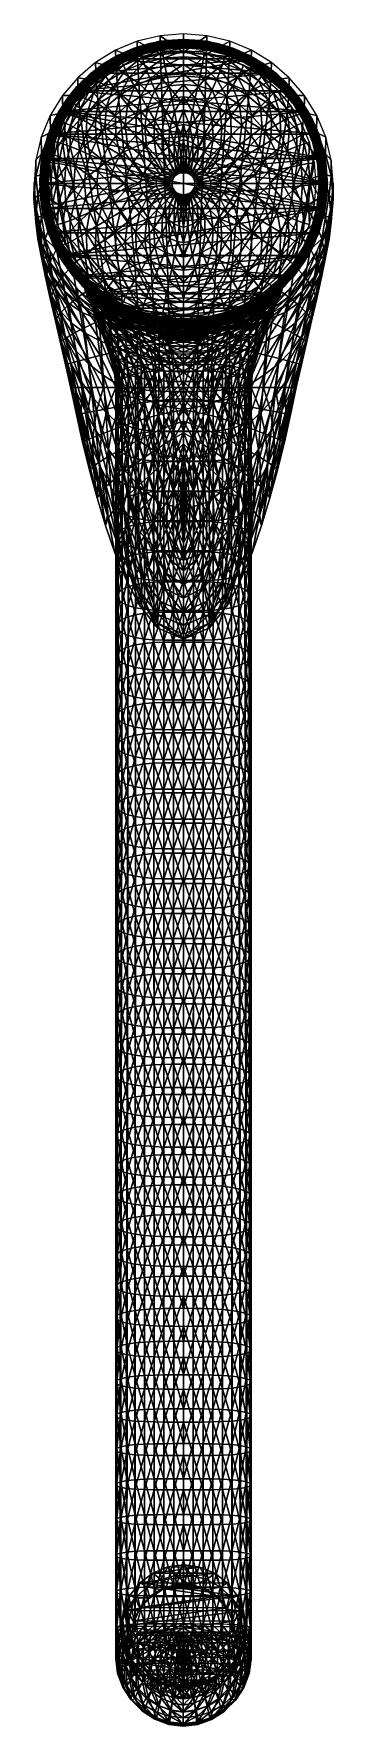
# Model space of a CAD drawing. Header units: millimetres. Extents: x 250 to 303, y -128 to 172.
import ezdxf

# ---------------------------------------------------------------- set-up
doc = ezdxf.new("R2010")
doc.units = ezdxf.units.MM
doc.header["$MEASUREMENT"] = 0
doc.layers.add('5550_CHROM', color=253, linetype='Continuous')
doc.layers.add('5550_POINT', color=250, linetype='Continuous')

msp = doc.modelspace()

# ---------------------------------------------------------------- meshes
at = {"layer": '5550_CHROM'}
mesh = msp.add_polyface(dxfattribs=at)
corners = [(267.33, 168.97), (267.33, 168.97, 5), (271.63, 170.13), (271.63, 170.13, 5), (276.06, 170.51), (267.14, 168.91, 24.46), (267.14, 168.91, 28.36), (270.04, 169.8, 24.46), (270.04, 169.8, 28.36), (267.14, 168.91, 20.57), (270.04, 169.8, 20.57), (267.14, 168.91, 16.68), (270.04, 169.8, 16.68), (267.14, 168.91, 33.24), (270.04, 169.8, 33.24), (268.63, 167.98, 80.4), (268.64, 167.84, 84.5), (272.29, 168.87, 80.4), (272.3, 168.72, 84.5), (268.59, 168.12, 76.3), (272.28, 169.01, 76.3), (268.54, 168.27, 72.2), (272.25, 169.16, 72.2), (268.48, 168.41, 68.1), (272.22, 169.31, 68.1), (268.41, 168.55, 64), (272.18, 169.46, 64), (268.34, 168.69, 59.9), (272.15, 169.61, 59.9), (268.28, 168.84, 55.8), (272.12, 169.75, 55.8), (268.22, 168.98, 51.7), (272.09, 169.9, 51.7), (268.19, 169.12, 47.6), (272.07, 170.05, 47.6), (268.18, 169.26, 43.5), (272.07, 170.2, 43.5), (267.93, 166.96, 94.71), (271.95, 167.92, 94.94), (267.87, 170.22, 87.59), (271.91, 171.19, 87.59)]
mesh.append_faces([[corners[k] for k in face] for face in [(0, 1, 2, 2), (3, 2, 1, 1), (2, 4, 0, 0), (5, 6, 7, 7), (8, 7, 6, 6), (9, 5, 10, 10), (7, 10, 5, 5), (11, 9, 12, 12), (10, 12, 9, 9), (6, 13, 8, 8), (14, 8, 13, 13), (15, 16, 17, 17), (18, 17, 16, 16), (19, 15, 20, 20), (17, 20, 15, 15), (21, 19, 22, 22), (20, 22, 19, 19), (23, 21, 24, 24), (22, 24, 21, 21), (25, 23, 26, 26), (24, 26, 23, 23), (27, 25, 28, 28), (26, 28, 25, 25), (29, 27, 30, 30), (28, 30, 27, 27), (31, 29, 32, 32), (30, 32, 29, 29), (33, 31, 34, 34), (32, 34, 31, 31), (35, 33, 36, 36), (34, 36, 33, 33), (37, 38, 39, 39), (40, 39, 38, 38)]])
mesh = msp.add_polyface(dxfattribs=at)
corners = [(280.48, 170.13), (284.78, 168.97), (267.33, 168.97), (271.63, 170.13, 5), (267.33, 168.97, 5), (280.48, 170.13, 5), (273.03, 170.34, 24.46), (273.03, 170.34, 28.36), (276.06, 170.52, 24.46), (276.06, 170.52, 28.36), (273.03, 170.34, 20.57), (276.06, 170.52, 20.57), (273.03, 170.34, 16.68), (276.06, 170.52, 16.68), (273.03, 170.34, 12.79), (276.06, 170.52, 12.79), (273.03, 170.33, 8.89), (276.06, 170.51, 8.89), (273.03, 170.33, 5), (276.06, 170.51, 5), (273.03, 170.33, 38.12), (273.02, 170.33, 43), (276.06, 170.52, 38.12), (276.06, 170.51, 43), (273.03, 170.34, 33.24), (276.06, 170.52, 33.24), (272.29, 168.87, 80.4), (272.3, 168.72, 84.5), (276.06, 169.16, 80.4), (276.06, 169.01, 84.5), (272.28, 169.01, 76.3), (276.06, 169.31, 76.3), (272.25, 169.16, 72.2), (276.06, 169.46, 72.2), (272.22, 169.31, 68.1), (276.06, 169.61, 68.1), (272.18, 169.46, 64), (276.06, 169.76, 64), (276.06, 169.91, 59.9), (272.38, 168.22, 84.5), (276.06, 168.51, 84.5), (276.06, 171.51, 87.59), (271.91, 171.19, 87.59), (276.06, 168.24, 95.03)]
mesh.append_faces([[corners[k] for k in face] for face in [(0, 1, 2, 2), (3, 4, 5, 5), (6, 7, 8, 8), (9, 8, 7, 7), (10, 6, 11, 11), (8, 11, 6, 6), (12, 10, 13, 13), (11, 13, 10, 10), (14, 12, 15, 15), (13, 15, 12, 12), (16, 14, 17, 17), (15, 17, 14, 14), (18, 16, 19, 19), (17, 19, 16, 16), (20, 21, 22, 22), (23, 22, 21, 21), (24, 20, 25, 25), (22, 25, 20, 20), (7, 24, 9, 9), (25, 9, 24, 24), (26, 27, 28, 28), (29, 28, 27, 27), (30, 26, 31, 31), (28, 31, 26, 26), (32, 30, 33, 33), (31, 33, 30, 30), (34, 32, 35, 35), (33, 35, 32, 32), (36, 34, 37, 37), (35, 37, 34, 34), (37, 38, 36, 36), (39, 40, 29, 29), (41, 42, 43, 43)]])
mesh = msp.add_polyface(dxfattribs=at)
corners = [(288.81, 167.1, 5), (284.78, 168.97, 5), (267.33, 168.97, 5), (276.06, 170.51, 5), (271.63, 170.13, 5), (280.48, 170.13, 5), (279.08, 170.34, 28.36), (279.08, 170.34, 24.46), (276.06, 170.52, 24.46), (276.05, 170.52, 28.36), (279.08, 170.34, 20.57), (276.06, 170.52, 20.57), (279.08, 170.34, 16.68), (276.06, 170.52, 16.68), (279.08, 170.34, 12.79), (276.06, 170.52, 12.79), (279.09, 170.33, 8.89), (276.06, 170.51, 8.89), (279.09, 170.33, 5), (279.09, 170.33, 43), (279.08, 170.33, 38.12), (276.06, 170.52, 38.12), (276.06, 170.51, 43), (279.08, 170.34, 33.24), (276.06, 170.52, 33.24), (279.81, 168.72, 84.5), (279.82, 168.87, 80.4), (276.06, 169.16, 80.4), (276.06, 169.01, 84.5), (279.83, 169.01, 76.3), (276.06, 169.31, 76.3), (279.86, 169.16, 72.2), (276.06, 169.46, 72.2), (279.89, 169.31, 68.1), (276.06, 169.61, 68.1), (279.93, 169.46, 64), (276.06, 169.76, 64), (276.06, 169.91, 59.9), (280.2, 171.19, 87.59), (276.06, 171.51, 87.59), (276.06, 168.24, 95.03)]
mesh.append_faces([[corners[k] for k in face] for face in [(0, 1, 2, 2), (3, 4, 5, 5), (6, 7, 8, 8), (8, 9, 6, 6), (7, 10, 11, 11), (11, 8, 7, 7), (10, 12, 13, 13), (13, 11, 10, 10), (12, 14, 15, 15), (15, 13, 12, 12), (14, 16, 17, 17), (17, 15, 14, 14), (16, 18, 3, 3), (3, 17, 16, 16), (19, 20, 21, 21), (21, 22, 19, 19), (20, 23, 24, 24), (24, 21, 20, 20), (23, 6, 9, 9), (9, 24, 23, 23), (25, 26, 27, 27), (27, 28, 25, 25), (26, 29, 30, 30), (30, 27, 26, 26), (29, 31, 32, 32), (32, 30, 29, 29), (31, 33, 34, 34), (34, 32, 31, 31), (33, 35, 36, 36), (36, 34, 33, 33), (37, 36, 35, 35), (38, 39, 40, 40)]])
mesh = msp.add_polyface(dxfattribs=at)
corners = [(276.06, 170.51, 5), (276.06, 170.51), (271.63, 170.13, 5), (271.63, 170.13), (280.48, 170.13), (267.33, 168.97), (270.04, 169.8, 24.46), (270.04, 169.8, 28.36), (273.03, 170.34, 24.46), (273.03, 170.34, 28.36), (270.04, 169.8, 20.57), (273.03, 170.34, 20.57), (270.04, 169.8, 16.68), (273.03, 170.34, 16.68), (270.04, 169.8, 12.79), (273.03, 170.34, 12.79), (270.04, 169.8, 8.89), (273.03, 170.33, 8.89), (270.04, 169.79, 5), (273.03, 170.33, 5), (270.04, 169.8, 38.12), (270.04, 169.79, 43), (273.03, 170.33, 38.12), (273.02, 170.33, 43), (270.04, 169.8, 33.24), (273.03, 170.34, 33.24), (272.15, 169.61, 59.9), (272.18, 169.46, 64), (276.06, 169.91, 59.9), (272.12, 169.75, 55.8), (276.06, 170.06, 55.8), (272.09, 169.9, 51.7), (276.06, 170.21, 51.7), (272.07, 170.05, 47.6), (276.06, 170.36, 47.6), (272.07, 170.2, 43.5), (276.06, 170.51, 43.5), (276.06, 169.01, 84.5), (272.3, 168.72, 84.5), (272.38, 168.22, 84.5), (271.95, 167.92, 94.94), (276.06, 168.24, 95.03), (271.91, 171.19, 87.59)]
mesh.append_faces([[corners[k] for k in face] for face in [(0, 1, 2, 2), (1, 3, 2, 2), (1, 4, 5, 5), (6, 7, 8, 8), (9, 8, 7, 7), (10, 6, 11, 11), (8, 11, 6, 6), (12, 10, 13, 13), (11, 13, 10, 10), (14, 12, 15, 15), (13, 15, 12, 12), (16, 14, 17, 17), (15, 17, 14, 14), (18, 16, 19, 19), (17, 19, 16, 16), (20, 21, 22, 22), (23, 22, 21, 21), (24, 20, 25, 25), (22, 25, 20, 20), (7, 24, 9, 9), (25, 9, 24, 24), (26, 27, 28, 28), (29, 26, 30, 30), (28, 30, 26, 26), (31, 29, 32, 32), (30, 32, 29, 29), (33, 31, 34, 34), (32, 34, 31, 31), (35, 33, 36, 36), (34, 36, 33, 33), (37, 38, 39, 39), (40, 41, 42, 42)]])
mesh = msp.add_polyface(dxfattribs=at)
corners = [(276.06, 170.51), (276.06, 170.51, 5), (280.48, 170.13), (284.78, 168.97), (280.48, 170.13, 5), (267.33, 168.97, 5), (284.78, 168.97, 5), (282.07, 169.8, 28.36), (282.07, 169.8, 24.46), (279.08, 170.34, 24.46), (279.08, 170.34, 28.36), (282.07, 169.8, 20.57), (279.08, 170.34, 20.57), (282.07, 169.8, 16.68), (279.08, 170.34, 16.68), (282.07, 169.8, 12.79), (279.08, 170.34, 12.79), (282.07, 169.8, 8.89), (279.09, 170.33, 8.89), (282.07, 169.79, 5), (279.09, 170.33, 5), (282.07, 169.79, 43), (282.07, 169.8, 38.12), (279.08, 170.33, 38.12), (279.09, 170.33, 43), (282.07, 169.8, 33.24), (279.08, 170.34, 33.24), (279.93, 169.46, 64), (279.96, 169.61, 59.9), (276.06, 169.91, 59.9), (279.99, 169.75, 55.8), (276.06, 170.06, 55.8), (280.02, 169.9, 51.7), (276.06, 170.21, 51.7), (280.04, 170.05, 47.6), (276.06, 170.36, 47.6), (280.04, 170.2, 43.5), (276.06, 170.51, 43.5), (276.06, 168.24, 95.03), (280.16, 167.92, 94.94), (280.2, 171.19, 87.59), (284.24, 170.22, 87.59)]
mesh.append_faces([[corners[k] for k in face] for face in [(0, 1, 2, 2), (3, 2, 4, 4), (4, 2, 1, 1), (5, 6, 4, 4), (7, 8, 9, 9), (9, 10, 7, 7), (8, 11, 12, 12), (12, 9, 8, 8), (11, 13, 14, 14), (14, 12, 11, 11), (13, 15, 16, 16), (16, 14, 13, 13), (15, 17, 18, 18), (18, 16, 15, 15), (17, 19, 20, 20), (20, 18, 17, 17), (21, 22, 23, 23), (23, 24, 21, 21), (22, 25, 26, 26), (26, 23, 22, 22), (25, 7, 10, 10), (10, 26, 25, 25), (27, 28, 29, 29), (28, 30, 31, 31), (31, 29, 28, 28), (30, 32, 33, 33), (33, 31, 30, 30), (32, 34, 35, 35), (35, 33, 32, 32), (34, 36, 37, 37), (37, 35, 34, 34), (38, 39, 40, 40), (41, 40, 39, 39)]])
mesh = msp.add_polyface(dxfattribs=at)
corners = [(259.66, 164.55), (263.31, 167.1), (288.81, 167.1), (267.33, 168.97), (284.78, 168.97), (292.45, 164.55), (256.52, 161.4), (263.31, 167.1, 5), (288.81, 167.1, 5), (267.33, 168.97, 5), (259.66, 164.55, 5), (256.52, 161.4, 5), (292.45, 164.55, 5), (265.39, 165.95, 84.5), (268.79, 167.36, 84.5), (268.64, 167.84, 84.5), (272.38, 168.22, 84.5), (272.3, 168.72, 84.5), (276.06, 167.46, 87.25), (276.06, 168.51, 84.5), (272.49, 167.19, 87.25), (276.06, 166.11, 89.85), (272.73, 165.85, 89.85), (276.06, 164.46, 92.28), (273.09, 164.21, 92.28), (273.52, 162.3, 94.51), (269.03, 166.39, 87.25), (269.5, 165.08, 89.85), (270.17, 163.47, 92.28), (270.97, 161.59, 94.51), (265.76, 165.06, 87.25), (266.44, 163.82, 89.85), (267.37, 162.27, 92.28), (272.07, 163.75, 101.85), (276.06, 164.08, 102.01), (271.95, 167.92, 94.94), (276.06, 168.24, 95.03), (268.16, 162.8, 101.42), (267.93, 166.96, 94.71), (264.11, 165.39, 94.37), (267.87, 170.22, 87.59), (264.02, 168.62, 87.59)]
mesh.append_faces([[corners[k] for k in face] for face in [(0, 1, 2, 2), (3, 4, 1, 1), (2, 5, 6, 6), (7, 8, 9, 9), (10, 11, 12, 12), (13, 14, 15, 15), (14, 16, 17, 17), (17, 15, 14, 14), (18, 19, 20, 20), (16, 20, 19, 19), (21, 18, 22, 22), (20, 22, 18, 18), (23, 21, 24, 24), (22, 24, 21, 21), (24, 25, 23, 23), (20, 16, 26, 26), (14, 26, 16, 16), (22, 20, 27, 27), (26, 27, 20, 20), (24, 22, 28, 28), (27, 28, 22, 22), (28, 29, 24, 24), (26, 14, 30, 30), (13, 30, 14, 14), (27, 26, 31, 31), (30, 31, 26, 26), (31, 32, 27, 27), (33, 34, 35, 35), (36, 35, 34, 34), (37, 33, 38, 38), (35, 38, 33, 33), (38, 39, 37, 37), (40, 41, 38, 38)]])
mesh = msp.add_polyface(dxfattribs=at)
corners = [(267.33, 168.97, 5), (267.33, 168.97), (263.31, 167.1, 5), (263.31, 167.1), (259.66, 164.55), (288.81, 167.1), (256.52, 161.4), (261.92, 164.55, 80.4), (261.95, 164.43, 84.5), (265.14, 166.53, 80.4), (265.16, 166.4, 84.5), (261.86, 164.67, 76.3), (265.09, 166.66, 76.3), (261.76, 164.79, 72.2), (265.01, 166.8, 72.2), (268.63, 167.98, 80.4), (268.64, 167.84, 84.5), (268.59, 168.12, 76.3), (268.54, 168.27, 72.2), (264.92, 166.93, 68.1), (268.48, 168.41, 68.1), (264.82, 167.07, 64), (268.41, 168.55, 64), (264.72, 167.2, 59.9), (268.34, 168.69, 59.9), (264.63, 167.33, 55.8), (268.28, 168.84, 55.8), (264.55, 167.47, 51.7), (268.22, 168.98, 51.7), (262.24, 164.02, 84.5), (265.39, 165.95, 84.5), (265.76, 165.06, 87.25), (262.75, 163.25, 87.25), (263.62, 162.1, 89.85), (264.43, 161.24, 100.79), (268.16, 162.8, 101.42), (264.11, 165.39, 94.37), (267.93, 166.96, 94.71), (264.02, 168.62, 87.59)]
mesh.append_faces([[corners[k] for k in face] for face in [(0, 1, 2, 2), (1, 3, 2, 2), (4, 5, 6, 6), (7, 8, 9, 9), (10, 9, 8, 8), (11, 7, 12, 12), (9, 12, 7, 7), (13, 11, 14, 14), (12, 14, 11, 11), (9, 10, 15, 15), (16, 15, 10, 10), (12, 9, 17, 17), (15, 17, 9, 9), (14, 12, 18, 18), (17, 18, 12, 12), (19, 14, 20, 20), (18, 20, 14, 14), (21, 19, 22, 22), (20, 22, 19, 19), (23, 21, 24, 24), (22, 24, 21, 21), (25, 23, 26, 26), (24, 26, 23, 23), (27, 25, 28, 28), (26, 28, 25, 25), (29, 30, 10, 10), (16, 10, 30, 30), (31, 30, 32, 32), (29, 32, 30, 30), (32, 33, 31, 31), (34, 35, 36, 36), (36, 37, 38, 38)]])
mesh = msp.add_polyface(dxfattribs=at)
corners = [(288.81, 167.1), (263.31, 167.1), (284.78, 168.97), (288.81, 167.1, 5), (263.31, 167.1, 5), (292.45, 164.55, 5), (259.66, 164.55, 5), (286.95, 166.4, 84.5), (286.97, 166.53, 80.4), (283.48, 167.98, 80.4), (283.47, 167.84, 84.5), (283.52, 168.12, 76.3), (276.06, 168.51, 84.5), (276.06, 167.46, 87.25), (279.63, 167.19, 87.25), (279.73, 168.22, 84.5), (276.06, 166.11, 89.85), (279.38, 165.85, 89.85), (276.06, 164.46, 92.28), (279.02, 164.21, 92.28), (276.06, 162.54, 94.51), (278.59, 162.3, 94.51), (283.08, 166.39, 87.25), (283.32, 167.36, 84.5), (282.61, 165.08, 89.85), (281.94, 163.47, 92.28), (281.14, 161.59, 94.51), (286.35, 165.06, 87.25), (286.72, 165.95, 84.5), (285.67, 163.82, 89.85), (284.74, 162.27, 92.28), (276.06, 164.08, 102.01), (280.04, 163.75, 101.85), (280.16, 167.92, 94.94), (276.06, 168.24, 95.03), (283.95, 162.8, 101.42), (284.18, 166.96, 94.71), (288, 165.39, 94.37)]
mesh.append_faces([[corners[k] for k in face] for face in [(0, 1, 2, 2), (3, 4, 5, 5), (4, 6, 5, 5), (7, 8, 9, 9), (9, 10, 7, 7), (11, 9, 8, 8), (12, 13, 14, 14), (14, 15, 12, 12), (13, 16, 17, 17), (17, 14, 13, 13), (16, 18, 19, 19), (19, 17, 16, 16), (18, 20, 21, 21), (21, 19, 18, 18), (15, 14, 22, 22), (22, 23, 15, 15), (14, 17, 24, 24), (24, 22, 14, 14), (17, 19, 25, 25), (25, 24, 17, 17), (26, 25, 19, 19), (23, 22, 27, 27), (27, 28, 23, 23), (22, 24, 29, 29), (29, 27, 22, 22), (24, 25, 30, 30), (30, 29, 24, 24), (31, 32, 33, 33), (33, 34, 31, 31), (32, 35, 36, 36), (36, 33, 32, 32), (37, 36, 35, 35)]])
mesh = msp.add_polyface(dxfattribs=at)
corners = [(261.75, 166.13, 24.46), (261.75, 166.13, 28.36), (264.36, 167.68, 24.46), (264.36, 167.68, 28.36), (261.75, 166.13, 20.57), (264.36, 167.68, 20.57), (261.75, 166.13, 16.68), (264.36, 167.68, 16.68), (261.75, 166.13, 12.79), (264.36, 167.68, 12.79), (261.75, 166.13, 8.89), (264.36, 167.68, 8.89), (261.75, 166.13, 5), (264.36, 167.68, 5), (261.75, 166.12, 38.12), (261.75, 166.12, 43), (264.36, 167.67, 38.12), (264.36, 167.67, 43), (261.75, 166.13, 33.24), (264.36, 167.68, 33.24), (261.64, 164.91, 68.1), (261.76, 164.79, 72.2), (264.92, 166.93, 68.1), (265.01, 166.8, 72.2), (261.51, 165.04, 64), (264.82, 167.07, 64), (261.38, 165.16, 59.9), (264.72, 167.2, 59.9), (261.26, 165.28, 55.8), (264.63, 167.33, 55.8), (261.16, 165.4, 51.7), (264.55, 167.47, 51.7), (261.09, 165.52, 47.6), (264.5, 167.6, 47.6), (261.07, 165.64, 43.5), (264.48, 167.73, 43.5), (264.02, 168.62, 87.59), (260.48, 166.45, 87.59), (264.11, 165.39, 94.37)]
mesh.append_faces([[corners[k] for k in face] for face in [(0, 1, 2, 2), (3, 2, 1, 1), (4, 0, 5, 5), (2, 5, 0, 0), (6, 4, 7, 7), (5, 7, 4, 4), (8, 6, 9, 9), (7, 9, 6, 6), (10, 8, 11, 11), (9, 11, 8, 8), (12, 10, 13, 13), (11, 13, 10, 10), (14, 15, 16, 16), (17, 16, 15, 15), (18, 14, 19, 19), (16, 19, 14, 14), (1, 18, 3, 3), (19, 3, 18, 18), (20, 21, 22, 22), (23, 22, 21, 21), (24, 20, 25, 25), (22, 25, 20, 20), (26, 24, 27, 27), (25, 27, 24, 24), (28, 26, 29, 29), (27, 29, 26, 26), (30, 28, 31, 31), (29, 31, 28, 28), (32, 30, 33, 33), (31, 33, 30, 30), (34, 32, 35, 35), (33, 35, 32, 32), (36, 37, 38, 38)]])
mesh = msp.add_polyface(dxfattribs=at)
corners = [(264.36, 167.68, 24.46), (264.36, 167.68, 28.36), (267.14, 168.91, 24.46), (267.14, 168.91, 28.36), (264.36, 167.68, 20.57), (267.14, 168.91, 20.57), (264.36, 167.68, 16.68), (267.14, 168.91, 16.68), (264.36, 167.68, 12.79), (267.14, 168.91, 12.79), (264.36, 167.68, 8.89), (267.14, 168.91, 8.89), (264.36, 167.68, 5), (267.14, 168.9, 5), (270.04, 169.8, 12.79), (270.04, 169.8, 16.68), (270.04, 169.8, 8.89), (270.04, 169.79, 5), (264.36, 167.67, 38.12), (264.36, 167.67, 43), (267.14, 168.9, 38.12), (267.13, 168.9, 43), (264.36, 167.68, 33.24), (267.14, 168.91, 33.24), (270.04, 169.8, 38.12), (270.04, 169.79, 43), (270.04, 169.8, 33.24), (264.5, 167.6, 47.6), (264.55, 167.47, 51.7), (268.19, 169.12, 47.6), (268.22, 168.98, 51.7), (264.48, 167.73, 43.5), (268.18, 169.26, 43.5)]
mesh.append_faces([[corners[k] for k in face] for face in [(0, 1, 2, 2), (3, 2, 1, 1), (4, 0, 5, 5), (2, 5, 0, 0), (6, 4, 7, 7), (5, 7, 4, 4), (8, 6, 9, 9), (7, 9, 6, 6), (10, 8, 11, 11), (9, 11, 8, 8), (12, 10, 13, 13), (11, 13, 10, 10), (9, 7, 14, 14), (15, 14, 7, 7), (11, 9, 16, 16), (14, 16, 9, 9), (13, 11, 17, 17), (16, 17, 11, 11), (18, 19, 20, 20), (21, 20, 19, 19), (22, 18, 23, 23), (20, 23, 18, 18), (1, 22, 3, 3), (23, 3, 22, 22), (20, 21, 24, 24), (25, 24, 21, 21), (23, 20, 26, 26), (24, 26, 20, 20), (27, 28, 29, 29), (30, 29, 28, 28), (31, 27, 32, 32), (29, 32, 27, 27)]])
mesh = msp.add_polyface(dxfattribs=at)
corners = [(284.78, 168.97, 5), (284.78, 168.97), (280.48, 170.13, 5), (284.97, 168.91, 28.36), (284.97, 168.91, 24.46), (282.07, 169.8, 24.46), (282.07, 169.8, 28.36), (284.97, 168.91, 20.57), (282.07, 169.8, 20.57), (284.97, 168.91, 16.68), (282.07, 169.8, 16.68), (282.07, 169.8, 12.79), (284.98, 168.9, 38.12), (284.97, 168.91, 33.24), (282.07, 169.8, 33.24), (283.47, 167.84, 84.5), (283.48, 167.98, 80.4), (279.82, 168.87, 80.4), (279.81, 168.72, 84.5), (283.52, 168.12, 76.3), (279.83, 169.01, 76.3), (283.57, 168.27, 72.2), (279.86, 169.16, 72.2), (283.64, 168.41, 68.1), (279.89, 169.31, 68.1), (283.7, 168.55, 64), (279.93, 169.46, 64), (283.77, 168.69, 59.9), (279.96, 169.61, 59.9), (283.84, 168.84, 55.8), (279.99, 169.75, 55.8), (283.89, 168.98, 51.7), (280.02, 169.9, 51.7), (283.92, 169.12, 47.6), (280.04, 170.05, 47.6), (283.94, 169.26, 43.5), (280.04, 170.2, 43.5), (280.16, 167.92, 94.94), (284.18, 166.96, 94.71), (284.24, 170.22, 87.59)]
mesh.append_faces([[corners[k] for k in face] for face in [(0, 1, 2, 2), (3, 4, 5, 5), (5, 6, 3, 3), (4, 7, 8, 8), (8, 5, 4, 4), (7, 9, 10, 10), (10, 8, 7, 7), (11, 10, 9, 9), (12, 13, 14, 14), (13, 3, 6, 6), (6, 14, 13, 13), (15, 16, 17, 17), (17, 18, 15, 15), (16, 19, 20, 20), (20, 17, 16, 16), (19, 21, 22, 22), (22, 20, 19, 19), (21, 23, 24, 24), (24, 22, 21, 21), (23, 25, 26, 26), (26, 24, 23, 23), (25, 27, 28, 28), (28, 26, 25, 25), (27, 29, 30, 30), (30, 28, 27, 27), (29, 31, 32, 32), (32, 30, 29, 29), (31, 33, 34, 34), (34, 32, 31, 31), (33, 35, 36, 36), (36, 34, 33, 33), (37, 38, 39, 39)]])
mesh = msp.add_polyface(dxfattribs=at)
corners = [(287.75, 167.68, 28.36), (287.75, 167.68, 24.46), (284.97, 168.91, 24.46), (284.97, 168.91, 28.36), (287.75, 167.68, 20.57), (284.97, 168.91, 20.57), (287.75, 167.68, 16.68), (284.97, 168.91, 16.68), (287.75, 167.68, 12.79), (284.97, 168.91, 12.79), (287.75, 167.68, 8.89), (284.97, 168.91, 8.89), (287.75, 167.68, 5), (284.98, 168.9, 5), (282.07, 169.8, 12.79), (282.07, 169.8, 8.89), (282.07, 169.79, 5), (287.75, 167.67, 43), (287.75, 167.67, 38.12), (284.98, 168.9, 38.12), (284.98, 168.9, 43), (287.75, 167.68, 33.24), (284.97, 168.91, 33.24), (282.07, 169.8, 38.12), (282.07, 169.79, 43), (282.07, 169.8, 33.24), (287.49, 167.33, 55.8), (287.56, 167.47, 51.7), (283.89, 168.98, 51.7), (283.84, 168.84, 55.8), (287.61, 167.6, 47.6), (283.92, 169.12, 47.6), (287.63, 167.73, 43.5), (283.94, 169.26, 43.5), (288.09, 168.62, 87.59), (284.24, 170.22, 87.59), (284.18, 166.96, 94.71)]
mesh.append_faces([[corners[k] for k in face] for face in [(0, 1, 2, 2), (2, 3, 0, 0), (1, 4, 5, 5), (5, 2, 1, 1), (4, 6, 7, 7), (7, 5, 4, 4), (6, 8, 9, 9), (9, 7, 6, 6), (8, 10, 11, 11), (11, 9, 8, 8), (10, 12, 13, 13), (13, 11, 10, 10), (7, 9, 14, 14), (9, 11, 15, 15), (15, 14, 9, 9), (11, 13, 16, 16), (16, 15, 11, 11), (17, 18, 19, 19), (19, 20, 17, 17), (18, 21, 22, 22), (22, 19, 18, 18), (21, 0, 3, 3), (3, 22, 21, 21), (20, 19, 23, 23), (23, 24, 20, 20), (25, 23, 19, 19), (26, 27, 28, 28), (28, 29, 26, 26), (27, 30, 31, 31), (31, 28, 27, 27), (30, 32, 33, 33), (33, 31, 30, 30), (34, 35, 36, 36)]])
mesh = msp.add_polyface(dxfattribs=at)
corners = [(284.78, 168.97), (284.78, 168.97, 5), (288.81, 167.1), (288.81, 167.1, 5), (290.16, 164.43, 84.5), (290.19, 164.55, 80.4), (286.97, 166.53, 80.4), (286.95, 166.4, 84.5), (290.25, 164.67, 76.3), (287.02, 166.66, 76.3), (290.35, 164.79, 72.2), (287.1, 166.8, 72.2), (290.47, 164.91, 68.1), (287.19, 166.93, 68.1), (290.6, 165.04, 64), (287.29, 167.07, 64), (287.39, 167.2, 59.9), (283.52, 168.12, 76.3), (283.57, 168.27, 72.2), (283.64, 168.41, 68.1), (283.7, 168.55, 64), (283.77, 168.69, 59.9), (287.49, 167.33, 55.8), (283.84, 168.84, 55.8), (286.72, 165.95, 84.5), (286.35, 165.06, 87.25), (289.36, 163.25, 87.25), (289.87, 164.02, 84.5), (285.67, 163.82, 89.85), (288.49, 162.1, 89.85), (287.35, 160.65, 92.28), (283.95, 162.8, 101.42), (287.68, 161.24, 100.79), (288, 165.39, 94.37), (291.54, 163.26, 93.95), (284.18, 166.96, 94.71), (288.09, 168.62, 87.59), (291.63, 166.45, 87.59)]
mesh.append_faces([[corners[k] for k in face] for face in [(0, 1, 2, 2), (3, 2, 1, 1), (4, 5, 6, 6), (6, 7, 4, 4), (5, 8, 9, 9), (9, 6, 5, 5), (8, 10, 11, 11), (11, 9, 8, 8), (10, 12, 13, 13), (13, 11, 10, 10), (12, 14, 15, 15), (15, 13, 12, 12), (16, 15, 14, 14), (6, 9, 17, 17), (9, 11, 18, 18), (18, 17, 9, 9), (11, 13, 19, 19), (19, 18, 11, 11), (13, 15, 20, 20), (20, 19, 13, 13), (15, 16, 21, 21), (21, 20, 15, 15), (16, 22, 23, 23), (23, 21, 16, 16), (24, 25, 26, 26), (26, 27, 24, 24), (25, 28, 29, 29), (29, 26, 25, 25), (30, 29, 28, 28), (31, 32, 33, 33), (34, 33, 32, 32), (35, 33, 36, 36), (37, 36, 33, 33)]])
mesh = msp.add_polyface(dxfattribs=at)
corners = [(256.52, 161.4), (295.59, 161.4), (253.97, 157.76), (292.45, 164.55), (298.14, 157.76), (300.02, 153.73, 5), (298.14, 157.76, 5), (252.09, 153.73, 5), (295.59, 161.4, 5), (292.45, 164.55, 5), (256.52, 161.4, 5), (253.97, 157.76, 5), (276.06, 162.54, 94.51), (276.06, 164.46, 92.28), (273.52, 162.3, 94.51), (276.06, 160.38, 96.5), (273.99, 160.15, 96.5), (276.06, 158, 98.23), (274.46, 157.79, 98.23), (276.06, 155.44, 99.68), (274.91, 155.25, 99.68), (275.3, 152.58, 100.82), (273.09, 164.21, 92.28), (270.97, 161.59, 94.51), (271.84, 159.48, 96.5), (272.74, 157.18, 98.23), (273.61, 154.72, 99.68), (274.38, 152.16, 100.82), (270.17, 163.47, 92.28), (269.5, 165.08, 89.85), (267.37, 162.27, 92.28), (268.48, 160.46, 94.51), (269.7, 158.42, 96.5), (270.97, 156.22, 98.23), (272.22, 153.9, 99.68), (266.44, 163.82, 89.85), (265.76, 165.06, 87.25), (263.62, 162.1, 89.85), (264.77, 160.65, 92.28), (266.13, 158.93, 94.51), (267.64, 157.02, 96.5), (269.23, 154.97, 98.23), (270.82, 152.84, 99.68), (263.99, 157.08, 94.51), (262.43, 158.64, 92.28), (265.73, 155.34, 96.5), (267.58, 153.49, 98.23), (264.05, 153.43, 96.5), (262.13, 154.94, 94.51), (266.1, 151.84, 98.23), (272.47, 153.01, 113.91), (276.06, 153.33, 114.15), (272.25, 158.75, 108.2), (276.06, 159.08, 108.41), (268.92, 152.1, 113.25), (268.51, 157.8, 107.63), (264.92, 156.28, 106.77), (272.07, 163.75, 101.85), (276.06, 164.08, 102.01), (268.16, 162.8, 101.42), (264.43, 161.24, 100.79), (260.95, 159.14, 100.02), (264.11, 165.39, 94.37), (260.57, 163.26, 93.95)]
mesh.append_faces([[corners[k] for k in face] for face in [(0, 1, 2, 2), (3, 1, 0, 0), (1, 4, 2, 2), (5, 6, 7, 7), (8, 9, 10, 10), (11, 7, 6, 6), (12, 13, 14, 14), (15, 12, 16, 16), (14, 16, 12, 12), (17, 15, 18, 18), (16, 18, 15, 15), (19, 17, 20, 20), (18, 20, 17, 17), (20, 21, 19, 19), (14, 22, 23, 23), (16, 14, 24, 24), (23, 24, 14, 14), (18, 16, 25, 25), (24, 25, 16, 16), (20, 18, 26, 26), (25, 26, 18, 18), (26, 27, 20, 20), (28, 29, 30, 30), (23, 28, 31, 31), (30, 31, 28, 28), (24, 23, 32, 32), (31, 32, 23, 23), (25, 24, 33, 33), (32, 33, 24, 24), (26, 25, 34, 34), (33, 34, 25, 25), (35, 36, 37, 37), (30, 35, 38, 38), (37, 38, 35, 35), (31, 30, 39, 39), (38, 39, 30, 30), (32, 31, 40, 40), (39, 40, 31, 31), (33, 32, 41, 41), (40, 41, 32, 32), (34, 33, 42, 42), (41, 42, 33, 33), (39, 38, 43, 43), (44, 43, 38, 38), (40, 39, 45, 45), (43, 45, 39, 39), (41, 40, 46, 46), (45, 46, 40, 40), (45, 43, 47, 47), (48, 47, 43, 43), (47, 49, 45, 45), (50, 51, 52, 52), (53, 52, 51, 51), (54, 50, 55, 55), (52, 55, 50, 50), (55, 56, 54, 54), (52, 53, 57, 57), (58, 57, 53, 53), (55, 52, 59, 59), (57, 59, 52, 52), (56, 55, 60, 60), (59, 60, 55, 55), (60, 61, 56, 56), (62, 63, 60, 60)]])
mesh = msp.add_polyface(dxfattribs=at)
corners = [(257.17, 162.16, 24.46), (257.18, 162.16, 28.36), (259.35, 164.28, 24.46), (259.35, 164.28, 28.36), (257.17, 162.16, 20.57), (259.34, 164.28, 20.57), (257.17, 162.15, 16.68), (259.34, 164.28, 16.68), (257.17, 162.15, 12.79), (259.34, 164.28, 12.79), (257.17, 162.15, 8.89), (259.34, 164.28, 8.89), (259.34, 164.28, 5), (257.17, 162.15, 33.24), (257.17, 162.15, 38.12), (259.34, 164.28, 33.24), (258.86, 162.3, 72.2), (258.97, 162.19, 76.3), (261.76, 164.79, 72.2), (261.86, 164.67, 76.3), (258.71, 162.41, 68.1), (261.64, 164.91, 68.1), (258.55, 162.51, 64), (261.51, 165.04, 64), (258.4, 162.62, 59.9), (261.38, 165.16, 59.9), (258.25, 162.73, 55.8), (261.26, 165.28, 55.8), (258.13, 162.83, 51.7), (261.16, 165.4, 51.7), (258.05, 162.94, 47.6), (261.09, 165.52, 47.6), (258.02, 163.04, 43.5), (261.07, 165.64, 43.5), (257.04, 158.83, 84.5), (259.44, 161.63, 84.5), (259.08, 161.98, 84.5), (261.95, 164.43, 84.5), (260.48, 166.45, 87.59), (257.32, 163.75, 87.59), (260.57, 163.26, 93.95)]
mesh.append_faces([[corners[k] for k in face] for face in [(0, 1, 2, 2), (3, 2, 1, 1), (4, 0, 5, 5), (2, 5, 0, 0), (6, 4, 7, 7), (5, 7, 4, 4), (8, 6, 9, 9), (7, 9, 6, 6), (10, 8, 11, 11), (9, 11, 8, 8), (11, 12, 10, 10), (13, 14, 15, 15), (1, 13, 3, 3), (15, 3, 13, 13), (16, 17, 18, 18), (19, 18, 17, 17), (20, 16, 21, 21), (18, 21, 16, 16), (22, 20, 23, 23), (21, 23, 20, 20), (24, 22, 25, 25), (23, 25, 22, 22), (26, 24, 27, 27), (25, 27, 24, 24), (28, 26, 29, 29), (27, 29, 26, 26), (30, 28, 31, 31), (29, 31, 28, 28), (32, 30, 33, 33), (31, 33, 30, 30), (34, 35, 36, 36), (37, 36, 35, 35), (38, 39, 40, 40)]])
mesh = msp.add_polyface(dxfattribs=at)
corners = [(259.66, 164.55), (259.66, 164.55, 5), (263.31, 167.1), (263.31, 167.1, 5), (259.35, 164.28, 24.46), (259.35, 164.28, 28.36), (261.75, 166.13, 24.46), (261.75, 166.13, 28.36), (259.34, 164.28, 20.57), (261.75, 166.13, 20.57), (259.34, 164.28, 16.68), (261.75, 166.13, 16.68), (259.34, 164.28, 12.79), (261.75, 166.13, 12.79), (259.34, 164.28, 8.89), (261.75, 166.13, 8.89), (259.34, 164.28, 5), (261.75, 166.13, 5), (259.34, 164.27, 38.12), (259.34, 164.27, 43), (261.75, 166.12, 38.12), (261.75, 166.12, 43), (259.34, 164.28, 33.24), (261.75, 166.13, 33.24), (259.06, 162.09, 80.4), (259.08, 161.98, 84.5), (261.92, 164.55, 80.4), (261.95, 164.43, 84.5), (258.97, 162.19, 76.3), (261.86, 164.67, 76.3), (259.44, 161.63, 84.5), (262.24, 164.02, 84.5), (265.16, 166.4, 84.5), (262.75, 163.25, 87.25), (260.09, 160.98, 87.25), (263.62, 162.1, 89.85), (261.11, 159.96, 89.85), (260.95, 159.14, 100.02), (264.43, 161.24, 100.79), (260.57, 163.26, 93.95), (264.11, 165.39, 94.37), (260.48, 166.45, 87.59)]
mesh.append_faces([[corners[k] for k in face] for face in [(0, 1, 2, 2), (3, 2, 1, 1), (4, 5, 6, 6), (7, 6, 5, 5), (8, 4, 9, 9), (6, 9, 4, 4), (10, 8, 11, 11), (9, 11, 8, 8), (12, 10, 13, 13), (11, 13, 10, 10), (14, 12, 15, 15), (13, 15, 12, 12), (16, 14, 17, 17), (15, 17, 14, 14), (18, 19, 20, 20), (21, 20, 19, 19), (22, 18, 23, 23), (20, 23, 18, 18), (5, 22, 7, 7), (23, 7, 22, 22), (24, 25, 26, 26), (27, 26, 25, 25), (28, 24, 29, 29), (26, 29, 24, 24), (30, 31, 27, 27), (32, 27, 31, 31), (33, 31, 34, 34), (30, 34, 31, 31), (35, 33, 36, 36), (34, 36, 33, 33), (37, 38, 39, 39), (39, 40, 41, 41)]])
mesh = msp.add_polyface(dxfattribs=at)
corners = [(292.45, 164.55, 5), (292.45, 164.55), (288.81, 167.1, 5), (288.81, 167.1), (292.77, 164.28, 28.36), (292.77, 164.28, 24.46), (290.36, 166.13, 24.46), (290.36, 166.13, 28.36), (287.75, 167.68, 24.46), (287.75, 167.68, 28.36), (290.36, 166.13, 20.57), (287.75, 167.68, 20.57), (290.36, 166.13, 16.68), (287.75, 167.68, 16.68), (290.36, 166.13, 12.79), (287.75, 167.68, 12.79), (290.36, 166.13, 8.89), (287.75, 167.68, 8.89), (290.36, 166.13, 5), (287.75, 167.68, 5), (292.77, 164.28, 33.24), (290.36, 166.12, 43), (290.36, 166.12, 38.12), (287.75, 167.67, 38.12), (287.75, 167.67, 43), (290.36, 166.13, 33.24), (287.75, 167.68, 33.24), (290.6, 165.04, 64), (290.73, 165.16, 59.9), (287.39, 167.2, 59.9), (290.85, 165.28, 55.8), (287.49, 167.33, 55.8), (290.95, 165.4, 51.7), (287.56, 167.47, 51.7), (291.02, 165.52, 47.6), (287.61, 167.6, 47.6), (291.04, 165.64, 43.5), (287.63, 167.73, 43.5), (288, 165.39, 94.37), (291.54, 163.26, 93.95), (291.63, 166.45, 87.59)]
mesh.append_faces([[corners[k] for k in face] for face in [(0, 1, 2, 2), (1, 3, 2, 2), (4, 5, 6, 6), (6, 7, 4, 4), (7, 6, 8, 8), (8, 9, 7, 7), (6, 10, 11, 11), (11, 8, 6, 6), (10, 12, 13, 13), (13, 11, 10, 10), (12, 14, 15, 15), (15, 13, 12, 12), (14, 16, 17, 17), (17, 15, 14, 14), (16, 18, 19, 19), (19, 17, 16, 16), (20, 4, 7, 7), (21, 22, 23, 23), (23, 24, 21, 21), (22, 25, 26, 26), (26, 23, 22, 22), (25, 7, 9, 9), (9, 26, 25, 25), (27, 28, 29, 29), (28, 30, 31, 31), (31, 29, 28, 28), (30, 32, 33, 33), (33, 31, 30, 30), (32, 34, 35, 35), (35, 33, 32, 32), (34, 36, 37, 37), (37, 35, 34, 34), (38, 39, 40, 40)]])
mesh = msp.add_polyface(dxfattribs=at)
corners = [(292.77, 164.28, 24.46), (292.77, 164.28, 20.57), (290.36, 166.13, 20.57), (290.36, 166.13, 24.46), (292.77, 164.28, 16.68), (290.36, 166.13, 16.68), (292.77, 164.28, 12.79), (290.36, 166.13, 12.79), (292.77, 164.28, 8.89), (290.36, 166.13, 8.89), (292.77, 164.28, 5), (290.36, 166.13, 5), (292.77, 164.27, 43), (292.77, 164.27, 38.12), (290.36, 166.12, 38.12), (290.36, 166.12, 43), (292.77, 164.28, 33.24), (290.36, 166.13, 33.24), (290.36, 166.13, 28.36), (293.03, 161.98, 84.5), (293.06, 162.09, 80.4), (290.19, 164.55, 80.4), (290.16, 164.43, 84.5), (293.14, 162.19, 76.3), (290.25, 164.67, 76.3), (293.26, 162.3, 72.2), (290.35, 164.79, 72.2), (293.4, 162.41, 68.1), (290.47, 164.91, 68.1), (293.56, 162.51, 64), (290.6, 165.04, 64), (293.71, 162.62, 59.9), (290.73, 165.16, 59.9), (289.87, 164.02, 84.5), (289.36, 163.25, 87.25), (292.02, 160.98, 87.25), (292.67, 161.63, 84.5), (288.49, 162.1, 89.85), (291.01, 159.96, 89.85), (287.68, 161.24, 100.79), (291.16, 159.14, 100.02), (291.54, 163.26, 93.95)]
mesh.append_faces([[corners[k] for k in face] for face in [(0, 1, 2, 2), (2, 3, 0, 0), (1, 4, 5, 5), (5, 2, 1, 1), (4, 6, 7, 7), (7, 5, 4, 4), (6, 8, 9, 9), (9, 7, 6, 6), (8, 10, 11, 11), (11, 9, 8, 8), (12, 13, 14, 14), (14, 15, 12, 12), (13, 16, 17, 17), (17, 14, 13, 13), (18, 17, 16, 16), (19, 20, 21, 21), (21, 22, 19, 19), (20, 23, 24, 24), (24, 21, 20, 20), (23, 25, 26, 26), (26, 24, 23, 23), (25, 27, 28, 28), (28, 26, 25, 25), (27, 29, 30, 30), (30, 28, 27, 27), (29, 31, 32, 32), (32, 30, 29, 29), (33, 34, 35, 35), (35, 36, 33, 33), (34, 37, 38, 38), (38, 35, 34, 34), (39, 40, 41, 41)]])
mesh = msp.add_polyface(dxfattribs=at)
corners = [(292.45, 164.55), (292.45, 164.55, 5), (295.59, 161.4), (295.59, 161.4, 5), (294.94, 162.16, 28.36), (294.94, 162.16, 24.46), (292.77, 164.28, 24.46), (292.77, 164.28, 28.36), (294.94, 162.16, 20.57), (292.77, 164.28, 20.57), (294.94, 162.15, 16.68), (292.77, 164.28, 16.68), (294.94, 162.15, 12.79), (292.77, 164.28, 12.79), (294.94, 162.15, 8.89), (292.77, 164.28, 8.89), (294.94, 162.15, 5), (292.77, 164.28, 5), (294.94, 162.15, 43), (294.94, 162.15, 38.12), (292.77, 164.27, 38.12), (292.77, 164.27, 43), (294.94, 162.15, 33.24), (292.77, 164.28, 33.24), (295.6, 159.29, 76.3), (295.73, 159.38, 72.2), (293.26, 162.3, 72.2), (293.14, 162.19, 76.3), (293.71, 162.62, 59.9), (293.86, 162.73, 55.8), (290.85, 165.28, 55.8), (290.73, 165.16, 59.9), (293.98, 162.83, 51.7), (290.95, 165.4, 51.7), (294.06, 162.94, 47.6), (291.02, 165.52, 47.6), (294.09, 163.04, 43.5), (291.04, 165.64, 43.5), (291.54, 163.26, 93.95), (294.71, 160.6, 93.49), (294.79, 163.75, 87.59), (291.63, 166.45, 87.59)]
mesh.append_faces([[corners[k] for k in face] for face in [(0, 1, 2, 2), (3, 2, 1, 1), (4, 5, 6, 6), (6, 7, 4, 4), (5, 8, 9, 9), (9, 6, 5, 5), (8, 10, 11, 11), (11, 9, 8, 8), (10, 12, 13, 13), (13, 11, 10, 10), (12, 14, 15, 15), (15, 13, 12, 12), (14, 16, 17, 17), (17, 15, 14, 14), (18, 19, 20, 20), (20, 21, 18, 18), (19, 22, 23, 23), (23, 20, 19, 19), (22, 4, 7, 7), (7, 23, 22, 22), (24, 25, 26, 26), (26, 27, 24, 24), (28, 29, 30, 30), (30, 31, 28, 28), (29, 32, 33, 33), (33, 30, 29, 29), (32, 34, 35, 35), (35, 33, 32, 32), (34, 36, 37, 37), (37, 35, 34, 34), (38, 39, 40, 40), (40, 41, 38, 38)]])
mesh = msp.add_polyface(dxfattribs=at)
corners = [(253.97, 157.76), (253.97, 157.76, 5), (256.52, 161.4), (256.52, 161.4, 5), (255.27, 159.79, 28.36), (255.27, 159.79, 24.46), (253.66, 157.21, 28.36), (255.27, 159.78, 38.12), (255.27, 159.78, 43), (257.17, 162.15, 38.12), (257.17, 162.15, 43), (255.27, 159.79, 33.24), (257.17, 162.15, 33.24), (257.18, 162.16, 28.36), (254.63, 155.97, 80.4), (254.67, 155.91, 84.5), (256.61, 159.21, 80.4), (256.64, 159.12, 84.5), (254.53, 156.04, 76.3), (256.51, 159.29, 76.3), (254.38, 156.11, 72.2), (256.38, 159.38, 72.2), (254.2, 156.18, 68.1), (256.21, 159.47, 68.1), (254, 156.25, 64), (256.03, 159.56, 64), (253.81, 156.32, 59.9), (255.85, 159.65, 59.9), (253.62, 156.39, 55.8), (255.69, 159.74, 55.8), (253.47, 156.46, 51.7), (255.55, 159.83, 51.7), (255.46, 159.92, 47.6), (253.71, 152.27, 84.5), (255.12, 155.68, 84.5), (257.04, 158.83, 84.5), (256, 155.31, 87.25), (254.68, 152.04, 87.25), (255.12, 153.55, 98.28), (257.83, 156.55, 99.16), (254.68, 157.5, 93.03), (257.4, 160.6, 93.49), (254.62, 160.59, 87.59)]
mesh.append_faces([[corners[k] for k in face] for face in [(0, 1, 2, 2), (3, 2, 1, 1), (4, 5, 6, 6), (7, 8, 9, 9), (10, 9, 8, 8), (11, 7, 12, 12), (9, 12, 7, 7), (12, 13, 11, 11), (14, 15, 16, 16), (17, 16, 15, 15), (18, 14, 19, 19), (16, 19, 14, 14), (20, 18, 21, 21), (19, 21, 18, 18), (22, 20, 23, 23), (21, 23, 20, 20), (24, 22, 25, 25), (23, 25, 22, 22), (26, 24, 27, 27), (25, 27, 24, 24), (28, 26, 29, 29), (27, 29, 26, 26), (30, 28, 31, 31), (29, 31, 28, 28), (31, 32, 30, 30), (33, 34, 15, 15), (34, 35, 17, 17), (17, 15, 34, 34), (34, 36, 35, 35), (33, 37, 34, 34), (38, 39, 40, 40), (40, 41, 42, 42)]])
mesh = msp.add_polyface(dxfattribs=at)
corners = [(298.14, 157.76), (300.02, 153.73), (253.97, 157.76), (301.17, 149.44), (295.59, 161.4, 5), (256.52, 161.4, 5), (298.14, 157.76, 5), (253.97, 157.76, 5), (276.06, 162.54, 94.51), (276.06, 160.38, 96.5), (278.12, 160.15, 96.5), (278.59, 162.3, 94.51), (276.06, 158, 98.23), (277.65, 157.79, 98.23), (276.06, 155.44, 99.68), (277.2, 155.25, 99.68), (276.06, 152.73, 100.82), (276.82, 152.58, 100.82), (279.02, 164.21, 92.28), (281.14, 161.59, 94.51), (280.27, 159.48, 96.5), (279.37, 157.18, 98.23), (278.5, 154.72, 99.68), (277.73, 152.16, 100.82), (281.94, 163.47, 92.28), (283.63, 160.46, 94.51), (284.74, 162.27, 92.28), (282.41, 158.42, 96.5), (281.14, 156.22, 98.23), (279.89, 153.9, 99.68), (278.73, 151.52, 100.82), (285.67, 163.82, 89.85), (287.35, 160.65, 92.28), (285.98, 158.93, 94.51), (284.47, 157.02, 96.5), (282.88, 154.97, 98.23), (281.29, 152.84, 99.68), (288.49, 162.1, 89.85), (289.68, 158.64, 92.28), (288.12, 157.08, 94.51), (286.38, 155.34, 96.5), (284.53, 153.49, 98.23), (282.65, 151.6, 99.68), (288.06, 153.43, 96.5), (289.98, 154.94, 94.51), (286.01, 151.84, 98.23), (276.06, 153.33, 114.15), (279.64, 153.01, 113.91), (279.86, 158.75, 108.2), (276.06, 159.08, 108.41), (283.19, 152.1, 113.25), (283.6, 157.8, 107.63), (286.63, 150.65, 112.25), (287.2, 156.28, 106.77), (280.04, 163.75, 101.85), (276.06, 164.08, 102.01), (283.95, 162.8, 101.42), (287.68, 161.24, 100.79), (291.16, 159.14, 100.02)]
mesh.append_faces([[corners[k] for k in face] for face in [(0, 1, 2, 2), (1, 3, 2, 2), (4, 5, 6, 6), (5, 7, 6, 6), (8, 9, 10, 10), (10, 11, 8, 8), (9, 12, 13, 13), (13, 10, 9, 9), (12, 14, 15, 15), (15, 13, 12, 12), (14, 16, 17, 17), (17, 15, 14, 14), (18, 11, 19, 19), (11, 10, 20, 20), (20, 19, 11, 11), (10, 13, 21, 21), (21, 20, 10, 10), (13, 15, 22, 22), (22, 21, 13, 13), (15, 17, 23, 23), (23, 22, 15, 15), (24, 19, 25, 25), (25, 26, 24, 24), (19, 20, 27, 27), (27, 25, 19, 19), (20, 21, 28, 28), (28, 27, 20, 20), (21, 22, 29, 29), (29, 28, 21, 21), (30, 29, 22, 22), (31, 26, 32, 32), (26, 25, 33, 33), (33, 32, 26, 26), (25, 27, 34, 34), (34, 33, 25, 25), (27, 28, 35, 35), (35, 34, 27, 27), (28, 29, 36, 36), (36, 35, 28, 28), (37, 32, 38, 38), (32, 33, 39, 39), (39, 38, 32, 32), (33, 34, 40, 40), (40, 39, 33, 33), (34, 35, 41, 41), (41, 40, 34, 34), (42, 41, 35, 35), (39, 40, 43, 43), (43, 44, 39, 39), (40, 41, 45, 45), (45, 43, 40, 40), (46, 47, 48, 48), (48, 49, 46, 46), (47, 50, 51, 51), (51, 48, 47, 47), (50, 52, 53, 53), (53, 51, 50, 50), (49, 48, 54, 54), (54, 55, 49, 49), (48, 51, 56, 56), (56, 54, 48, 48), (51, 53, 57, 57), (57, 56, 51, 51), (58, 57, 53, 53)]])
mesh = msp.add_polyface(dxfattribs=at)
corners = [(259.66, 164.55, 5), (259.66, 164.55), (256.52, 161.4, 5), (256.52, 161.4), (255.27, 159.79, 24.46), (255.27, 159.79, 28.36), (257.17, 162.16, 24.46), (257.18, 162.16, 28.36), (255.27, 159.79, 20.57), (257.17, 162.16, 20.57), (255.27, 159.79, 16.68), (257.17, 162.15, 16.68), (255.27, 159.79, 12.79), (257.17, 162.15, 12.79), (255.27, 159.79, 8.89), (257.17, 162.15, 8.89), (255.27, 159.79, 5), (257.17, 162.15, 5), (259.34, 164.28, 5), (255.27, 159.79, 33.24), (257.17, 162.15, 38.12), (257.17, 162.15, 43), (259.34, 164.27, 38.12), (259.34, 164.27, 43), (259.34, 164.28, 33.24), (256.03, 159.56, 64), (256.21, 159.47, 68.1), (258.55, 162.51, 64), (255.85, 159.65, 59.9), (258.4, 162.62, 59.9), (255.69, 159.74, 55.8), (258.25, 162.73, 55.8), (255.55, 159.83, 51.7), (258.13, 162.83, 51.7), (255.46, 159.92, 47.6), (258.05, 162.94, 47.6), (255.43, 160, 43.5), (258.02, 163.04, 43.5), (257.4, 160.6, 93.49), (260.57, 163.26, 93.95), (257.32, 163.75, 87.59), (254.62, 160.59, 87.59)]
mesh.append_faces([[corners[k] for k in face] for face in [(0, 1, 2, 2), (1, 3, 2, 2), (4, 5, 6, 6), (7, 6, 5, 5), (8, 4, 9, 9), (6, 9, 4, 4), (10, 8, 11, 11), (9, 11, 8, 8), (12, 10, 13, 13), (11, 13, 10, 10), (14, 12, 15, 15), (13, 15, 12, 12), (16, 14, 17, 17), (15, 17, 14, 14), (17, 15, 18, 18), (5, 19, 7, 7), (20, 21, 22, 22), (23, 22, 21, 21), (22, 24, 20, 20), (25, 26, 27, 27), (28, 25, 29, 29), (27, 29, 25, 25), (30, 28, 31, 31), (29, 31, 28, 28), (32, 30, 33, 33), (31, 33, 30, 30), (34, 32, 35, 35), (33, 35, 32, 32), (36, 34, 37, 37), (35, 37, 34, 34), (38, 39, 40, 40), (40, 41, 38, 38)]])
mesh = msp.add_polyface(dxfattribs=at)
corners = [(256.61, 159.21, 80.4), (256.64, 159.12, 84.5), (259.06, 162.09, 80.4), (259.08, 161.98, 84.5), (256.51, 159.29, 76.3), (258.97, 162.19, 76.3), (256.38, 159.38, 72.2), (258.86, 162.3, 72.2), (256.21, 159.47, 68.1), (258.71, 162.41, 68.1), (258.55, 162.51, 64), (257.04, 158.83, 84.5), (264.77, 160.65, 92.28), (263.62, 162.1, 89.85), (262.43, 158.64, 92.28), (261.11, 159.96, 89.85), (260.09, 160.98, 87.25), (259.44, 161.63, 84.5), (257.82, 158.31, 87.25), (258.96, 157.45, 89.85), (260.42, 156.3, 92.28), (263.99, 157.08, 94.51), (262.13, 154.94, 94.51), (256, 155.31, 87.25), (257.24, 154.63, 89.85), (258.79, 153.7, 92.28), (260.61, 152.59, 94.51), (261.55, 154.24, 105.71), (264.92, 156.28, 106.77), (260.95, 159.14, 100.02), (258.5, 151.75, 104.53), (257.83, 156.55, 99.16), (257.4, 160.6, 93.49), (260.57, 163.26, 93.95), (254.68, 157.5, 93.03)]
mesh.append_faces([[corners[k] for k in face] for face in [(0, 1, 2, 2), (3, 2, 1, 1), (4, 0, 5, 5), (2, 5, 0, 0), (6, 4, 7, 7), (5, 7, 4, 4), (8, 6, 9, 9), (7, 9, 6, 6), (9, 10, 8, 8), (3, 1, 11, 11), (12, 13, 14, 14), (15, 14, 13, 13), (16, 17, 18, 18), (11, 18, 17, 17), (15, 16, 19, 19), (18, 19, 16, 16), (14, 15, 20, 20), (19, 20, 15, 15), (21, 14, 22, 22), (20, 22, 14, 14), (18, 11, 23, 23), (19, 18, 24, 24), (23, 24, 18, 18), (20, 19, 25, 25), (24, 25, 19, 19), (22, 20, 26, 26), (25, 26, 20, 20), (27, 28, 29, 29), (30, 27, 31, 31), (29, 31, 27, 27), (31, 29, 32, 32), (33, 32, 29, 29), (32, 34, 31, 31)]])
mesh = msp.add_polyface(dxfattribs=at)
corners = [(298.14, 157.76, 5), (298.14, 157.76), (295.59, 161.4, 5), (295.59, 161.4), (298.45, 157.21, 28.36), (298.45, 157.21, 24.46), (296.84, 159.79, 24.46), (296.84, 159.79, 28.36), (298.45, 157.21, 20.57), (296.84, 159.79, 20.57), (298.45, 157.21, 16.68), (296.84, 159.79, 16.68), (298.45, 157.21, 12.79), (296.84, 159.79, 12.79), (298.45, 157.21, 33.24), (296.84, 159.79, 33.24), (297.44, 155.91, 84.5), (297.48, 155.97, 80.4), (295.51, 159.21, 80.4), (295.47, 159.12, 84.5), (297.58, 156.04, 76.3), (295.6, 159.29, 76.3), (297.73, 156.11, 72.2), (295.73, 159.38, 72.2), (297.91, 156.18, 68.1), (295.9, 159.47, 68.1), (298.11, 156.25, 64), (296.08, 159.56, 64), (298.31, 156.32, 59.9), (296.26, 159.65, 59.9), (298.49, 156.39, 55.8), (296.42, 159.74, 55.8), (298.64, 156.46, 51.7), (296.56, 159.83, 51.7), (296.65, 159.92, 47.6), (293.06, 162.09, 80.4), (293.03, 161.98, 84.5), (293.14, 162.19, 76.3), (289.68, 158.64, 92.28), (291.01, 159.96, 89.85), (288.49, 162.1, 89.85), (292.67, 161.63, 84.5), (292.02, 160.98, 87.25), (294.29, 158.31, 87.25), (295.07, 158.83, 84.5), (293.15, 157.45, 89.85), (291.69, 156.3, 92.28), (288.12, 157.08, 94.51), (289.98, 154.94, 94.51), (296.11, 155.31, 87.25), (296.99, 155.68, 84.5), (294.87, 154.63, 89.85), (293.32, 153.7, 92.28), (291.5, 152.59, 94.51), (289.47, 151.37, 96.5), (297.43, 152.04, 87.25), (298.41, 152.27, 84.5), (296.13, 151.57, 89.85), (287.2, 156.28, 106.77), (290.56, 154.24, 105.71), (291.16, 159.14, 100.02), (293.61, 151.75, 104.53), (294.29, 156.55, 99.16), (296.99, 153.55, 98.28), (294.71, 160.6, 93.49), (291.54, 163.26, 93.95), (297.43, 157.5, 93.03), (297.49, 160.59, 87.59)]
mesh.append_faces([[corners[k] for k in face] for face in [(0, 1, 2, 2), (1, 3, 2, 2), (4, 5, 6, 6), (6, 7, 4, 4), (5, 8, 9, 9), (9, 6, 5, 5), (8, 10, 11, 11), (11, 9, 8, 8), (10, 12, 13, 13), (13, 11, 10, 10), (14, 4, 7, 7), (7, 15, 14, 14), (16, 17, 18, 18), (18, 19, 16, 16), (17, 20, 21, 21), (21, 18, 17, 17), (20, 22, 23, 23), (23, 21, 20, 20), (22, 24, 25, 25), (25, 23, 22, 22), (24, 26, 27, 27), (27, 25, 24, 24), (26, 28, 29, 29), (29, 27, 26, 26), (28, 30, 31, 31), (31, 29, 28, 28), (30, 32, 33, 33), (33, 31, 30, 30), (34, 33, 32, 32), (19, 18, 35, 35), (35, 36, 19, 19), (18, 21, 37, 37), (37, 35, 18, 18), (38, 39, 40, 40), (41, 42, 43, 43), (43, 44, 41, 41), (42, 39, 45, 45), (45, 43, 42, 42), (39, 38, 46, 46), (46, 45, 39, 39), (38, 47, 48, 48), (48, 46, 38, 38), (44, 43, 49, 49), (49, 50, 44, 44), (43, 45, 51, 51), (51, 49, 43, 43), (45, 46, 52, 52), (52, 51, 45, 45), (46, 48, 53, 53), (53, 52, 46, 46), (54, 53, 48, 48), (50, 49, 55, 55), (55, 56, 50, 50), (49, 51, 57, 57), (57, 55, 49, 49), (58, 59, 60, 60), (59, 61, 62, 62), (62, 60, 59, 59), (63, 62, 61, 61), (60, 62, 64, 64), (64, 65, 60, 60), (62, 63, 66, 66), (66, 64, 62, 62), (64, 66, 67, 67)]])
mesh = msp.add_polyface(dxfattribs=at)
corners = [(296.84, 159.79, 28.36), (296.84, 159.79, 24.46), (294.94, 162.16, 24.46), (294.94, 162.16, 28.36), (296.84, 159.79, 20.57), (294.94, 162.16, 20.57), (296.84, 159.79, 16.68), (294.94, 162.15, 16.68), (296.84, 159.79, 12.79), (294.94, 162.15, 12.79), (296.84, 159.79, 8.89), (294.94, 162.15, 8.89), (296.84, 159.79, 5), (294.94, 162.15, 5), (296.84, 159.78, 43), (296.84, 159.78, 38.12), (294.94, 162.15, 38.12), (294.94, 162.15, 43), (296.84, 159.79, 33.24), (294.94, 162.15, 33.24), (295.73, 159.38, 72.2), (295.9, 159.47, 68.1), (293.4, 162.41, 68.1), (293.26, 162.3, 72.2), (296.08, 159.56, 64), (293.56, 162.51, 64), (296.26, 159.65, 59.9), (293.71, 162.62, 59.9), (296.42, 159.74, 55.8), (293.86, 162.73, 55.8), (296.56, 159.83, 51.7), (293.98, 162.83, 51.7), (296.65, 159.92, 47.6), (294.06, 162.94, 47.6), (296.69, 160, 43.5), (294.09, 163.04, 43.5), (297.49, 160.59, 87.59), (294.79, 163.75, 87.59), (294.71, 160.6, 93.49)]
mesh.append_faces([[corners[k] for k in face] for face in [(0, 1, 2, 2), (2, 3, 0, 0), (1, 4, 5, 5), (5, 2, 1, 1), (4, 6, 7, 7), (7, 5, 4, 4), (6, 8, 9, 9), (9, 7, 6, 6), (8, 10, 11, 11), (11, 9, 8, 8), (10, 12, 13, 13), (13, 11, 10, 10), (14, 15, 16, 16), (16, 17, 14, 14), (15, 18, 19, 19), (19, 16, 15, 15), (18, 0, 3, 3), (3, 19, 18, 18), (20, 21, 22, 22), (22, 23, 20, 20), (21, 24, 25, 25), (25, 22, 21, 21), (24, 26, 27, 27), (27, 25, 24, 24), (26, 28, 29, 29), (29, 27, 26, 26), (28, 30, 31, 31), (31, 29, 28, 28), (30, 32, 33, 33), (33, 31, 30, 30), (32, 34, 35, 35), (35, 33, 32, 32), (36, 37, 38, 38)]])
mesh = msp.add_polyface(dxfattribs=at)
corners = [(253.97, 157.76, 5), (253.97, 157.76), (252.09, 153.73, 5), (252.09, 153.73), (252.37, 154.47, 24.46), (252.37, 154.47, 28.36), (253.66, 157.21, 24.46), (253.66, 157.21, 28.36), (252.37, 154.47, 20.57), (253.66, 157.21, 20.57), (252.37, 154.47, 16.68), (253.66, 157.21, 16.68), (252.37, 154.47, 12.79), (253.66, 157.21, 12.79), (252.37, 154.47, 8.89), (253.66, 157.21, 8.89), (252.37, 154.47, 5), (253.66, 157.21, 5), (255.27, 159.79, 24.46), (255.27, 159.79, 20.57), (255.27, 159.79, 16.68), (255.27, 159.79, 12.79), (255.27, 159.79, 8.89), (255.27, 159.79, 5), (252.37, 154.46, 38.12), (252.37, 154.46, 43), (253.66, 157.21, 38.12), (253.66, 157.21, 43), (252.37, 154.46, 33.24), (253.66, 157.21, 33.24), (255.27, 159.78, 38.12), (255.27, 159.78, 43), (255.27, 159.79, 33.24), (255.27, 159.79, 28.36), (253.19, 152.47, 80.4), (253.23, 152.43, 84.5), (254.63, 155.97, 80.4), (254.67, 155.91, 84.5), (253.08, 152.52, 76.3), (254.53, 156.04, 76.3), (252.92, 152.57, 72.2), (254.38, 156.11, 72.2), (252.73, 152.61, 68.1), (254.2, 156.18, 68.1), (252.52, 152.66, 64), (254, 156.25, 64), (252.31, 152.71, 59.9), (253.81, 156.32, 59.9), (252.11, 152.76, 55.8), (253.62, 156.39, 55.8), (251.95, 152.8, 51.7), (253.47, 156.46, 51.7), (251.84, 152.85, 47.6), (253.37, 156.52, 47.6), (251.8, 152.89, 43.5), (253.33, 156.59, 43.5), (255.46, 159.92, 47.6), (255.43, 160, 43.5), (254.68, 157.5, 93.03), (252.48, 154.03, 92.59), (255.12, 153.55, 98.28), (252.44, 157.04, 87.59), (254.62, 160.59, 87.59), (250.85, 153.2, 87.59)]
mesh.append_faces([[corners[k] for k in face] for face in [(0, 1, 2, 2), (1, 3, 2, 2), (4, 5, 6, 6), (7, 6, 5, 5), (8, 4, 9, 9), (6, 9, 4, 4), (10, 8, 11, 11), (9, 11, 8, 8), (12, 10, 13, 13), (11, 13, 10, 10), (14, 12, 15, 15), (13, 15, 12, 12), (16, 14, 17, 17), (15, 17, 14, 14), (6, 7, 18, 18), (9, 6, 19, 19), (18, 19, 6, 6), (11, 9, 20, 20), (19, 20, 9, 9), (13, 11, 21, 21), (20, 21, 11, 11), (15, 13, 22, 22), (21, 22, 13, 13), (17, 15, 23, 23), (22, 23, 15, 15), (24, 25, 26, 26), (27, 26, 25, 25), (28, 24, 29, 29), (26, 29, 24, 24), (5, 28, 7, 7), (29, 7, 28, 28), (26, 27, 30, 30), (31, 30, 27, 27), (29, 26, 32, 32), (30, 32, 26, 26), (7, 29, 33, 33), (32, 33, 29, 29), (34, 35, 36, 36), (37, 36, 35, 35), (38, 34, 39, 39), (36, 39, 34, 34), (40, 38, 41, 41), (39, 41, 38, 38), (42, 40, 43, 43), (41, 43, 40, 40), (44, 42, 45, 45), (43, 45, 42, 42), (46, 44, 47, 47), (45, 47, 44, 44), (48, 46, 49, 49), (47, 49, 46, 46), (50, 48, 51, 51), (49, 51, 48, 48), (52, 50, 53, 53), (51, 53, 50, 50), (54, 52, 55, 55), (53, 55, 52, 52), (53, 51, 56, 56), (55, 53, 57, 57), (56, 57, 53, 53), (58, 59, 60, 60), (59, 58, 61, 61), (62, 61, 58, 58), (61, 63, 59, 59)]])
mesh = msp.add_polyface(dxfattribs=at)
corners = [(298.14, 157.76), (298.14, 157.76, 5), (300.02, 153.73), (300.02, 153.73, 5), (299.74, 154.47, 28.36), (299.74, 154.47, 24.46), (298.45, 157.21, 24.46), (298.45, 157.21, 28.36), (299.74, 154.47, 20.57), (298.45, 157.21, 20.57), (299.74, 154.47, 16.68), (298.45, 157.21, 16.68), (299.74, 154.47, 12.79), (298.45, 157.21, 12.79), (299.74, 154.47, 8.89), (298.45, 157.21, 8.89), (299.74, 154.47, 5), (298.45, 157.21, 5), (296.84, 159.79, 8.89), (296.84, 159.79, 12.79), (296.84, 159.79, 5), (299.74, 154.46, 43), (299.74, 154.46, 38.12), (298.45, 157.21, 38.12), (298.45, 157.21, 43), (299.74, 154.46, 33.24), (298.45, 157.21, 33.24), (296.84, 159.78, 38.12), (296.84, 159.78, 43), (296.84, 159.79, 33.24), (298.64, 156.46, 51.7), (298.74, 156.52, 47.6), (296.65, 159.92, 47.6), (298.78, 156.59, 43.5), (296.69, 160, 43.5), (297.43, 157.5, 93.03), (299.63, 154.03, 92.59), (299.67, 157.04, 87.59), (297.49, 160.59, 87.59)]
mesh.append_faces([[corners[k] for k in face] for face in [(0, 1, 2, 2), (3, 2, 1, 1), (4, 5, 6, 6), (6, 7, 4, 4), (5, 8, 9, 9), (9, 6, 5, 5), (8, 10, 11, 11), (11, 9, 8, 8), (10, 12, 13, 13), (13, 11, 10, 10), (12, 14, 15, 15), (15, 13, 12, 12), (14, 16, 17, 17), (17, 15, 14, 14), (13, 15, 18, 18), (18, 19, 13, 13), (15, 17, 20, 20), (20, 18, 15, 15), (21, 22, 23, 23), (23, 24, 21, 21), (22, 25, 26, 26), (26, 23, 22, 22), (25, 4, 7, 7), (7, 26, 25, 25), (24, 23, 27, 27), (27, 28, 24, 24), (23, 26, 29, 29), (29, 27, 23, 23), (30, 31, 32, 32), (31, 33, 34, 34), (34, 32, 31, 31), (35, 36, 37, 37), (37, 38, 35, 35)]])
mesh = msp.add_polyface(dxfattribs=at)
corners = [(251.42, 151.58, 24.46), (251.42, 151.58, 28.36), (252.37, 154.47, 24.46), (252.37, 154.47, 28.36), (251.42, 151.58, 20.57), (252.37, 154.47, 20.57), (251.42, 151.58, 16.68), (252.37, 154.47, 16.68), (251.42, 151.58, 12.79), (252.37, 154.47, 12.79), (251.42, 151.58, 8.89), (252.37, 154.47, 8.89), (251.42, 151.58, 5), (252.37, 154.47, 5), (251.42, 151.58, 33.24), (251.42, 151.58, 38.12), (252.37, 154.46, 33.24), (252.37, 154.46, 38.12), (252.31, 148.79, 80.4), (252.35, 148.77, 84.5), (253.19, 152.47, 80.4), (253.23, 152.43, 84.5), (252.2, 148.81, 76.3), (253.08, 152.52, 76.3), (252.03, 148.84, 72.2), (252.92, 152.57, 72.2), (251.83, 148.86, 68.1), (252.73, 152.61, 68.1), (251.61, 148.88, 64), (252.52, 152.66, 64), (251.39, 148.91, 59.9), (252.31, 152.71, 59.9), (252.84, 148.69, 84.5), (253.71, 152.27, 84.5), (254.67, 155.91, 84.5), (253.87, 148.58, 87.25), (252.91, 150.21, 97.44), (255.12, 153.55, 98.28), (252.48, 154.03, 92.59), (250.86, 150.28, 92.22)]
mesh.append_faces([[corners[k] for k in face] for face in [(0, 1, 2, 2), (3, 2, 1, 1), (4, 0, 5, 5), (2, 5, 0, 0), (6, 4, 7, 7), (5, 7, 4, 4), (8, 6, 9, 9), (7, 9, 6, 6), (10, 8, 11, 11), (9, 11, 8, 8), (12, 10, 13, 13), (11, 13, 10, 10), (14, 15, 16, 16), (17, 16, 15, 15), (1, 14, 3, 3), (16, 3, 14, 14), (18, 19, 20, 20), (21, 20, 19, 19), (22, 18, 23, 23), (20, 23, 18, 18), (24, 22, 25, 25), (23, 25, 22, 22), (26, 24, 27, 27), (25, 27, 24, 24), (28, 26, 29, 29), (27, 29, 26, 26), (30, 28, 31, 31), (29, 31, 28, 28), (32, 33, 21, 21), (34, 21, 33, 33), (32, 35, 33, 33), (36, 37, 38, 38), (38, 39, 36, 36)]])
mesh = msp.add_polyface(dxfattribs=at)
corners = [(252.09, 153.73), (253.97, 157.76), (301.56, 145.01), (301.17, 149.44), (252.09, 153.73, 5), (250.94, 149.44, 5), (301.17, 149.44, 5), (276.06, 149.91, 101.64), (276.06, 152.73, 100.82), (275.58, 149.81, 101.64), (275.3, 152.58, 100.82), (275.74, 146.99, 102.13), (276.53, 149.81, 101.64), (276.82, 152.58, 100.82), (276.37, 146.99, 102.13), (277.1, 149.54, 101.64), (277.73, 152.16, 100.82), (276.67, 146.91, 102.13), (278.5, 154.72, 99.68), (278.73, 151.52, 100.82), (277.73, 149.13, 101.64), (276.96, 146.79, 102.13), (279.89, 153.9, 99.68), (279.77, 150.7, 100.82), (281.29, 152.84, 99.68), (278.39, 148.61, 101.64), (277.23, 146.63, 102.13), (282.88, 154.97, 98.23), (282.65, 151.6, 99.68), (280.79, 149.75, 100.82), (279.04, 148, 101.64), (281.74, 148.73, 100.82), (279.65, 147.35, 101.64), (283.88, 150.25, 99.68), (282.56, 147.69, 100.82), (276.06, 146.91, 119.13), (279.4, 146.61, 118.87), (279.64, 153.01, 113.91), (276.06, 153.33, 114.15), (282.74, 145.76, 118.17), (283.19, 152.1, 113.25)]
mesh.append_faces([[corners[k] for k in face] for face in [(0, 1, 2, 2), (3, 2, 1, 1), (4, 5, 6, 6), (7, 8, 9, 9), (10, 9, 8, 8), (9, 11, 7, 7), (8, 7, 12, 12), (12, 13, 8, 8), (14, 12, 7, 7), (13, 12, 15, 15), (15, 16, 13, 13), (17, 15, 12, 12), (18, 16, 19, 19), (16, 15, 20, 20), (20, 19, 16, 16), (21, 20, 15, 15), (22, 19, 23, 23), (23, 24, 22, 22), (19, 20, 25, 25), (25, 23, 19, 19), (26, 25, 20, 20), (27, 24, 28, 28), (24, 23, 29, 29), (29, 28, 24, 24), (23, 25, 30, 30), (30, 29, 23, 23), (28, 29, 31, 31), (32, 31, 29, 29), (33, 31, 34, 34), (35, 36, 37, 37), (37, 38, 35, 35), (36, 39, 40, 40), (40, 37, 36, 36)]])
mesh = msp.add_polyface(dxfattribs=at)
corners = [(300.02, 153.73, 5), (252.09, 153.73, 5), (301.17, 149.44, 5), (283.63, 144.25, 100.82), (286.3, 143.87, 99.68), (283.78, 145.01, 100.82), (286.48, 145.01, 99.68), (280.95, 145.01, 101.64), (284.53, 153.49, 98.23), (282.65, 151.6, 99.68), (283.88, 150.25, 99.68), (286.01, 151.84, 98.23), (281.74, 148.73, 100.82), (288.06, 153.43, 96.5), (287.26, 150.1, 98.23), (289.47, 151.37, 96.5), (284.94, 148.85, 99.68), (282.56, 147.69, 100.82), (288.22, 148.33, 98.23), (285.76, 147.46, 99.68), (283.21, 146.68, 100.82), (286.3, 146.16, 99.68), (288.83, 146.61, 98.23), (283.63, 145.77, 100.82), (280.86, 145.48, 101.64), (289.04, 145.01, 98.23), (282.74, 145.76, 118.17), (285.99, 144.42, 117.11), (286.63, 150.65, 112.25), (283.19, 152.1, 113.25), (289.08, 142.67, 115.77), (289.87, 148.73, 111.02), (290.56, 154.24, 105.71), (287.2, 156.28, 106.77)]
mesh.append_faces([[corners[k] for k in face] for face in [(0, 1, 2, 2), (3, 4, 5, 5), (6, 5, 4, 4), (5, 7, 3, 3), (8, 9, 10, 10), (10, 11, 8, 8), (12, 10, 9, 9), (13, 11, 14, 14), (14, 15, 13, 13), (11, 10, 16, 16), (16, 14, 11, 11), (17, 16, 10, 10), (15, 14, 18, 18), (14, 16, 19, 19), (19, 18, 14, 14), (16, 17, 20, 20), (20, 19, 16, 16), (18, 19, 21, 21), (21, 22, 18, 18), (19, 20, 23, 23), (23, 21, 19, 19), (24, 23, 20, 20), (22, 21, 6, 6), (6, 25, 22, 22), (21, 23, 5, 5), (5, 6, 21, 21), (7, 5, 23, 23), (26, 27, 28, 28), (28, 29, 26, 26), (27, 30, 31, 31), (31, 28, 27, 27), (32, 33, 28, 28)]])
mesh = msp.add_polyface(dxfattribs=at)
corners = [(256, 155.31, 87.25), (255.12, 155.68, 84.5), (254.68, 152.04, 87.25), (257.24, 154.63, 89.85), (255.99, 151.57, 89.85), (258.79, 153.7, 92.28), (257.6, 150.9, 92.28), (260.61, 152.59, 94.51), (259.48, 150.1, 94.51), (261.59, 149.22, 96.5), (253.71, 152.27, 84.5), (253.87, 148.58, 87.25), (255.22, 148.33, 89.85), (256.86, 147.98, 92.28), (258.77, 147.55, 94.51), (260.92, 147.08, 96.5), (254.96, 145.01, 89.85), (253.6, 145.01, 87.25), (256.61, 145.01, 92.28), (258.53, 145.01, 94.51), (260.69, 145.01, 96.5), (259.27, 146.43, 109.62), (262.24, 148.73, 111.02), (258.5, 151.75, 104.53), (256.63, 143.82, 108.15), (255.84, 148.9, 103.3), (254.38, 141.02, 106.7), (253.62, 145.79, 102.11), (255.12, 153.55, 98.28), (257.83, 156.55, 99.16), (252.91, 150.21, 97.44)]
mesh.append_faces([[corners[k] for k in face] for face in [(0, 1, 2, 2), (3, 0, 4, 4), (2, 4, 0, 0), (5, 3, 6, 6), (4, 6, 3, 3), (7, 5, 8, 8), (6, 8, 5, 5), (8, 9, 7, 7), (2, 10, 11, 11), (4, 2, 12, 12), (11, 12, 2, 2), (6, 4, 13, 13), (12, 13, 4, 4), (8, 6, 14, 14), (13, 14, 6, 6), (14, 15, 8, 8), (12, 11, 16, 16), (17, 16, 11, 11), (13, 12, 18, 18), (16, 18, 12, 12), (14, 13, 19, 19), (18, 19, 13, 13), (15, 14, 20, 20), (19, 20, 14, 14), (21, 22, 23, 23), (24, 21, 25, 25), (23, 25, 21, 21), (26, 24, 27, 27), (25, 27, 24, 24), (25, 23, 28, 28), (29, 28, 23, 23), (28, 30, 25, 25)]])
mesh = msp.add_polyface(dxfattribs=at)
corners = [(263.28, 143.42, 98.23), (265.82, 143.87, 99.68), (265.63, 145.01, 99.68), (263.07, 145.01, 98.23), (268.34, 145.01, 100.82), (267.58, 153.49, 98.23), (265.73, 155.34, 96.5), (266.1, 151.84, 98.23), (264.05, 153.43, 96.5), (262.13, 154.94, 94.51), (262.65, 151.37, 96.5), (260.61, 152.59, 94.51), (264.85, 150.1, 98.23), (267.17, 148.85, 99.68), (261.59, 149.22, 96.5), (263.89, 148.33, 98.23), (266.35, 147.46, 99.68), (259.48, 150.1, 94.51), (260.92, 147.08, 96.5), (263.28, 146.61, 98.23), (265.82, 146.16, 99.68), (268.49, 145.77, 100.82), (260.69, 145.01, 96.5), (266.13, 144.42, 117.11), (269.38, 145.76, 118.17), (265.48, 150.65, 112.25), (263.03, 142.67, 115.77), (262.24, 148.73, 111.02), (259.27, 146.43, 109.62), (268.92, 152.1, 113.25), (264.92, 156.28, 106.77), (261.55, 154.24, 105.71), (258.5, 151.75, 104.53)]
mesh.append_faces([[corners[k] for k in face] for face in [(0, 1, 2, 2), (2, 3, 0, 0), (4, 2, 1, 1), (5, 6, 7, 7), (8, 9, 10, 10), (11, 10, 9, 9), (7, 8, 12, 12), (10, 12, 8, 8), (12, 13, 7, 7), (10, 11, 14, 14), (12, 10, 15, 15), (14, 15, 10, 10), (13, 12, 16, 16), (15, 16, 12, 12), (14, 17, 18, 18), (15, 14, 19, 19), (18, 19, 14, 14), (16, 15, 20, 20), (19, 20, 15, 15), (20, 21, 16, 16), (19, 18, 3, 3), (22, 3, 18, 18), (20, 19, 2, 2), (3, 2, 19, 19), (2, 4, 20, 20), (23, 24, 25, 25), (26, 23, 27, 27), (25, 27, 23, 23), (27, 28, 26, 26), (25, 29, 30, 30), (27, 25, 31, 31), (30, 31, 25, 25), (31, 32, 27, 27)]])
mesh = msp.add_polyface(dxfattribs=at)
corners = [(300.69, 151.58, 28.36), (300.69, 151.58, 24.46), (299.74, 154.47, 24.46), (299.74, 154.47, 28.36), (300.69, 151.58, 20.57), (299.74, 154.47, 20.57), (300.69, 151.58, 16.68), (299.74, 154.47, 16.68), (300.69, 151.58, 12.79), (299.74, 154.47, 12.79), (299.74, 154.47, 8.89), (300.69, 151.58, 8.89), (300.69, 151.58, 5), (299.74, 154.47, 5), (298.88, 152.43, 84.5), (298.92, 152.47, 80.4), (297.48, 155.97, 80.4), (297.44, 155.91, 84.5), (299.03, 152.52, 76.3), (297.58, 156.04, 76.3), (299.19, 152.57, 72.2), (297.73, 156.11, 72.2), (299.38, 152.61, 68.1), (297.91, 156.18, 68.1), (299.59, 152.66, 64), (298.11, 156.25, 64), (299.81, 152.71, 59.9), (298.31, 156.32, 59.9), (300, 152.76, 55.8), (298.49, 156.39, 55.8), (300.16, 152.8, 51.7), (298.64, 156.46, 51.7), (300.27, 152.85, 47.6), (298.74, 156.52, 47.6), (300.31, 152.89, 43.5), (298.78, 156.59, 43.5), (299.63, 154.03, 92.59), (297.43, 157.5, 93.03), (296.99, 153.55, 98.28), (301.26, 153.2, 87.59), (299.67, 157.04, 87.59)]
mesh.append_faces([[corners[k] for k in face] for face in [(0, 1, 2, 2), (2, 3, 0, 0), (1, 4, 5, 5), (5, 2, 1, 1), (4, 6, 7, 7), (7, 5, 4, 4), (6, 8, 9, 9), (9, 7, 6, 6), (10, 9, 8, 8), (11, 12, 13, 13), (14, 15, 16, 16), (16, 17, 14, 14), (15, 18, 19, 19), (19, 16, 15, 15), (18, 20, 21, 21), (21, 19, 18, 18), (20, 22, 23, 23), (23, 21, 20, 20), (22, 24, 25, 25), (25, 23, 22, 22), (24, 26, 27, 27), (27, 25, 24, 24), (26, 28, 29, 29), (29, 27, 26, 26), (28, 30, 31, 31), (31, 29, 28, 28), (30, 32, 33, 33), (33, 31, 30, 30), (32, 34, 35, 35), (35, 33, 32, 32), (36, 37, 38, 38), (39, 40, 36, 36)]])
mesh = msp.add_polyface(dxfattribs=at)
corners = [(250.94, 149.44), (250.94, 149.44, 5), (252.09, 153.73), (252.09, 153.73, 5), (250.81, 148.61, 24.46), (250.81, 148.61, 28.36), (251.42, 151.58, 24.46), (251.42, 151.58, 28.36), (250.81, 148.61, 20.57), (251.42, 151.58, 20.57), (250.81, 148.61, 16.68), (251.42, 151.58, 16.68), (250.81, 148.61, 12.79), (251.42, 151.58, 12.79), (250.81, 148.61, 8.89), (251.42, 151.58, 8.89), (250.81, 148.61, 5), (251.42, 151.58, 5), (250.81, 148.6, 38.12), (250.81, 148.6, 43), (251.42, 151.58, 38.12), (251.41, 151.58, 43), (250.81, 148.61, 33.24), (251.42, 151.58, 33.24), (252.37, 154.46, 38.12), (252.37, 154.46, 43), (251.19, 148.93, 55.8), (251.39, 148.91, 59.9), (252.11, 152.76, 55.8), (252.31, 152.71, 59.9), (251.02, 148.96, 51.7), (251.95, 152.8, 51.7), (250.91, 148.98, 47.6), (251.84, 152.85, 47.6), (250.87, 149, 43.5), (251.8, 152.89, 43.5), (250.86, 150.28, 92.22), (252.48, 154.03, 92.59), (250.85, 153.2, 87.59), (249.88, 149.16, 87.59)]
mesh.append_faces([[corners[k] for k in face] for face in [(0, 1, 2, 2), (3, 2, 1, 1), (4, 5, 6, 6), (7, 6, 5, 5), (8, 4, 9, 9), (6, 9, 4, 4), (10, 8, 11, 11), (9, 11, 8, 8), (12, 10, 13, 13), (11, 13, 10, 10), (14, 12, 15, 15), (13, 15, 12, 12), (16, 14, 17, 17), (15, 17, 14, 14), (18, 19, 20, 20), (21, 20, 19, 19), (22, 18, 23, 23), (20, 23, 18, 18), (5, 22, 7, 7), (23, 7, 22, 22), (20, 21, 24, 24), (25, 24, 21, 21), (26, 27, 28, 28), (29, 28, 27, 27), (30, 26, 31, 31), (28, 31, 26, 26), (32, 30, 33, 33), (31, 33, 30, 30), (34, 32, 35, 35), (33, 35, 32, 32), (36, 37, 38, 38), (38, 39, 36, 36)]])
mesh = msp.add_polyface(dxfattribs=at)
corners = [(301.17, 140.58), (250.94, 149.44), (301.56, 145.01), (301.17, 149.44, 5), (250.56, 145.01, 5), (301.56, 145.01, 5), (289.98, 154.94, 94.51), (288.06, 153.43, 96.5), (289.47, 151.37, 96.5), (294.87, 154.63, 89.85), (293.32, 153.7, 92.28), (294.52, 150.9, 92.28), (296.13, 151.57, 89.85), (291.5, 152.59, 94.51), (292.64, 150.1, 94.51), (290.52, 149.22, 96.5), (288.22, 148.33, 98.23), (295.25, 147.98, 92.28), (296.89, 148.33, 89.85), (293.34, 147.55, 94.51), (291.19, 147.08, 96.5), (288.83, 146.61, 98.23), (295.5, 145.01, 92.28), (293.58, 145.01, 94.51), (291.42, 145.01, 96.5), (289.04, 145.01, 98.23), (292.84, 146.43, 109.62), (289.87, 148.73, 111.02), (289.08, 142.67, 115.77), (286.63, 150.65, 112.25), (290.56, 154.24, 105.71), (293.61, 151.75, 104.53), (295.48, 143.82, 108.15), (296.27, 148.9, 103.3), (298.49, 145.79, 102.11), (296.99, 153.55, 98.28)]
mesh.append_faces([[corners[k] for k in face] for face in [(0, 1, 2, 2), (3, 4, 5, 5), (6, 7, 8, 8), (9, 10, 11, 11), (11, 12, 9, 9), (10, 13, 14, 14), (14, 11, 10, 10), (13, 8, 15, 15), (15, 14, 13, 13), (16, 15, 8, 8), (12, 11, 17, 17), (17, 18, 12, 12), (11, 14, 19, 19), (19, 17, 11, 11), (14, 15, 20, 20), (20, 19, 14, 14), (15, 16, 21, 21), (21, 20, 15, 15), (18, 17, 22, 22), (17, 19, 23, 23), (23, 22, 17, 17), (19, 20, 24, 24), (24, 23, 19, 19), (20, 21, 25, 25), (25, 24, 20, 20), (26, 27, 28, 28), (29, 27, 30, 30), (27, 26, 31, 31), (31, 30, 27, 27), (26, 32, 33, 33), (33, 31, 26, 26), (34, 33, 32, 32), (31, 33, 35, 35)]])
mesh = msp.add_polyface(dxfattribs=at)
corners = [(250.94, 149.44), (252.09, 153.73), (301.56, 145.01), (250.94, 149.44, 5), (250.56, 145.01, 5), (301.17, 149.44, 5), (280.59, 143.97, 101.64), (283.21, 143.34, 100.82), (280.86, 144.54, 101.64), (277.96, 144.39, 102.13), (278.03, 144.7, 102.13), (283.63, 144.25, 100.82), (280.95, 145.01, 101.64), (278.06, 145.01, 102.13), (276.06, 147.01, 102.13), (276.06, 149.91, 101.64), (275.74, 146.99, 102.13), (276.37, 146.99, 102.13), (276.53, 149.81, 101.64), (276.67, 146.91, 102.13), (277.1, 149.54, 101.64), (276.96, 146.79, 102.13), (277.73, 149.13, 101.64), (277.23, 146.63, 102.13), (278.39, 148.61, 101.64), (277.47, 146.43, 102.13), (279.04, 148, 101.64), (280.79, 149.75, 100.82), (279.65, 147.35, 101.64), (277.67, 146.19, 102.13), (281.74, 148.73, 100.82), (280.17, 146.69, 101.64), (282.56, 147.69, 100.82), (277.84, 145.92, 102.13), (280.59, 146.06, 101.64), (283.21, 146.68, 100.82), (277.96, 145.63, 102.13), (280.86, 145.48, 101.64), (278.03, 145.33, 102.13), (283.63, 145.77, 100.82)]
mesh.append_faces([[corners[k] for k in face] for face in [(0, 1, 2, 2), (3, 4, 5, 5), (6, 7, 8, 8), (9, 6, 10, 10), (8, 10, 6, 6), (8, 11, 12, 12), (10, 8, 13, 13), (12, 13, 8, 8), (14, 15, 16, 16), (15, 14, 17, 17), (18, 17, 19, 19), (20, 19, 21, 21), (22, 21, 23, 23), (24, 23, 25, 25), (25, 26, 24, 24), (27, 26, 28, 28), (26, 25, 29, 29), (29, 28, 26, 26), (30, 28, 31, 31), (31, 32, 30, 30), (28, 29, 33, 33), (33, 31, 28, 28), (32, 31, 34, 34), (34, 35, 32, 32), (31, 33, 36, 36), (36, 34, 31, 31), (35, 34, 37, 37), (34, 36, 38, 38), (38, 37, 34, 34), (39, 37, 12, 12), (37, 38, 13, 13), (13, 12, 37, 37)]])
mesh = msp.add_polyface(dxfattribs=at)
corners = [(276.06, 152.73, 100.82), (276.06, 155.44, 99.68), (275.3, 152.58, 100.82), (274.91, 155.25, 99.68), (274.38, 152.16, 100.82), (275.58, 149.81, 101.64), (275.01, 149.54, 101.64), (275.44, 146.91, 102.13), (273.61, 154.72, 99.68), (273.38, 151.52, 100.82), (272.22, 153.9, 99.68), (274.38, 149.13, 101.64), (275.15, 146.79, 102.13), (272.34, 150.7, 100.82), (270.82, 152.84, 99.68), (273.72, 148.61, 101.64), (269.23, 154.97, 98.23), (269.47, 151.6, 99.68), (267.58, 153.49, 98.23), (271.32, 149.75, 100.82), (273.07, 148, 101.64), (268.23, 150.25, 99.68), (266.1, 151.84, 98.23), (270.37, 148.73, 100.82), (272.46, 147.35, 101.64), (267.17, 148.85, 99.68), (269.55, 147.69, 100.82), (272.71, 146.61, 118.87), (276.06, 146.91, 119.13), (272.47, 153.01, 113.91), (276.06, 153.33, 114.15), (269.38, 145.76, 118.17), (268.92, 152.1, 113.25), (265.48, 150.65, 112.25)]
mesh.append_faces([[corners[k] for k in face] for face in [(0, 1, 2, 2), (2, 3, 4, 4), (5, 2, 6, 6), (4, 6, 2, 2), (6, 7, 5, 5), (4, 8, 9, 9), (10, 9, 8, 8), (6, 4, 11, 11), (9, 11, 4, 4), (11, 12, 6, 6), (9, 10, 13, 13), (14, 13, 10, 10), (11, 9, 15, 15), (13, 15, 9, 9), (14, 16, 17, 17), (18, 17, 16, 16), (13, 14, 19, 19), (17, 19, 14, 14), (15, 13, 20, 20), (19, 20, 13, 13), (17, 18, 21, 21), (22, 21, 18, 18), (19, 17, 23, 23), (21, 23, 17, 17), (23, 24, 19, 19), (21, 22, 25, 25), (23, 21, 26, 26), (25, 26, 21, 21), (27, 28, 29, 29), (30, 29, 28, 28), (31, 27, 32, 32), (29, 32, 27, 27), (32, 33, 31, 31)]])
mesh = msp.add_polyface(dxfattribs=at)
corners = [(301.17, 149.44), (301.17, 149.44, 5), (301.56, 145.01), (301.56, 145.01, 5), (301.54, 145.58, 8.89), (301.54, 145.58, 5), (301.3, 148.61, 5), (301.3, 148.61, 28.36), (301.3, 148.61, 24.46), (300.69, 151.58, 24.46), (300.69, 151.58, 28.36), (301.3, 148.61, 20.57), (300.69, 151.58, 20.57), (301.3, 148.61, 16.68), (300.69, 151.58, 16.68), (301.3, 148.61, 12.79), (300.69, 151.58, 12.79), (301.3, 148.61, 8.89), (300.69, 151.58, 8.89), (300.69, 151.58, 5), (301.3, 148.6, 43), (301.3, 148.6, 38.12), (300.69, 151.58, 38.12), (300.7, 151.58, 43), (301.3, 148.61, 33.24), (300.69, 151.58, 33.24), (298.92, 152.47, 80.4), (298.88, 152.43, 84.5), (299.76, 148.77, 84.5), (298.41, 152.27, 84.5), (297.43, 152.04, 87.25), (298.24, 148.58, 87.25), (299.27, 148.69, 84.5), (296.13, 151.57, 89.85), (296.89, 148.33, 89.85), (296.27, 148.9, 103.3), (298.49, 145.79, 102.11), (299.2, 150.21, 97.44), (296.99, 153.55, 98.28), (300.84, 146.64, 96.68), (301.25, 150.28, 92.22), (302.25, 146.33, 91.93), (302.23, 149.16, 87.59)]
mesh.append_faces([[corners[k] for k in face] for face in [(0, 1, 2, 2), (3, 2, 1, 1), (4, 5, 6, 6), (7, 8, 9, 9), (9, 10, 7, 7), (8, 11, 12, 12), (12, 9, 8, 8), (11, 13, 14, 14), (14, 12, 11, 11), (13, 15, 16, 16), (16, 14, 13, 13), (15, 17, 18, 18), (18, 16, 15, 15), (17, 6, 19, 19), (19, 18, 17, 17), (20, 21, 22, 22), (22, 23, 20, 20), (21, 24, 25, 25), (25, 22, 21, 21), (24, 7, 10, 10), (10, 25, 24, 24), (26, 27, 28, 28), (29, 30, 31, 31), (31, 32, 29, 29), (30, 33, 34, 34), (34, 31, 30, 30), (35, 36, 37, 37), (37, 38, 35, 35), (39, 37, 36, 36), (37, 39, 40, 40), (41, 40, 39, 39), (40, 41, 42, 42)]])
mesh = msp.add_polyface(dxfattribs=at)
corners = [(301.17, 149.44, 5), (301.17, 149.44), (300.02, 153.73, 5), (300.02, 153.73), (300.69, 151.58, 12.79), (300.69, 151.58, 8.89), (299.74, 154.47, 8.89), (299.74, 154.47, 5), (300.7, 151.58, 43), (300.69, 151.58, 38.12), (299.74, 154.46, 38.12), (299.74, 154.46, 43), (300.69, 151.58, 33.24), (299.74, 154.46, 33.24), (300.69, 151.58, 28.36), (299.74, 154.47, 28.36), (299.76, 148.77, 84.5), (299.8, 148.79, 80.4), (298.92, 152.47, 80.4), (299.91, 148.81, 76.3), (299.03, 152.52, 76.3), (300.08, 148.84, 72.2), (299.19, 152.57, 72.2), (300.28, 148.86, 68.1), (299.38, 152.61, 68.1), (300.5, 148.88, 64), (299.59, 152.66, 64), (300.72, 148.91, 59.9), (299.81, 152.71, 59.9), (300.92, 148.93, 55.8), (300, 152.76, 55.8), (301.09, 148.96, 51.7), (300.16, 152.8, 51.7), (301.2, 148.98, 47.6), (300.27, 152.85, 47.6), (301.24, 149, 43.5), (300.31, 152.89, 43.5), (296.99, 153.55, 98.28), (299.2, 150.21, 97.44), (299.63, 154.03, 92.59), (301.25, 150.28, 92.22), (301.26, 153.2, 87.59), (302.23, 149.16, 87.59)]
mesh.append_faces([[corners[k] for k in face] for face in [(0, 1, 2, 2), (1, 3, 2, 2), (4, 5, 6, 6), (7, 6, 5, 5), (8, 9, 10, 10), (10, 11, 8, 8), (9, 12, 13, 13), (13, 10, 9, 9), (12, 14, 15, 15), (15, 13, 12, 12), (16, 17, 18, 18), (17, 19, 20, 20), (20, 18, 17, 17), (19, 21, 22, 22), (22, 20, 19, 19), (21, 23, 24, 24), (24, 22, 21, 21), (23, 25, 26, 26), (26, 24, 23, 23), (25, 27, 28, 28), (28, 26, 25, 25), (27, 29, 30, 30), (30, 28, 27, 27), (29, 31, 32, 32), (32, 30, 29, 29), (31, 33, 34, 34), (34, 32, 31, 31), (33, 35, 36, 36), (36, 34, 33, 33), (37, 38, 39, 39), (40, 39, 38, 38), (39, 40, 41, 41), (42, 41, 40, 40)]])
mesh = msp.add_polyface(dxfattribs=at)
corners = [(250.94, 149.44, 5), (250.94, 149.44), (250.56, 145.01, 5), (250.56, 145.01), (250.68, 142.55, 20.57), (250.68, 142.55, 24.46), (250.57, 145.58, 20.57), (250.68, 142.55, 16.68), (250.57, 145.58, 16.68), (250.68, 142.55, 12.79), (250.57, 145.58, 12.79), (250.68, 142.55, 8.89), (250.57, 145.58, 8.89), (250.68, 142.55, 5), (250.57, 145.58, 5), (250.57, 145.58, 24.46), (250.57, 145.58, 28.36), (250.81, 148.61, 24.46), (250.81, 148.61, 28.36), (250.81, 148.61, 20.57), (250.81, 148.61, 16.68), (250.81, 148.61, 12.79), (250.81, 148.61, 8.89), (250.81, 148.61, 5), (250.56, 145.58, 38.12), (250.56, 145.57, 43), (250.81, 148.6, 38.12), (250.81, 148.6, 43), (250.57, 145.58, 33.24), (250.81, 148.61, 33.24), (252.01, 145.01, 80.4), (252.06, 145.01, 84.5), (252.31, 148.79, 80.4), (252.35, 148.77, 84.5), (251.9, 145.01, 76.3), (252.2, 148.81, 76.3), (251.73, 145.01, 72.2), (252.03, 148.84, 72.2), (251.53, 145.01, 68.1), (251.83, 148.86, 68.1), (251.31, 145.01, 64), (251.61, 148.88, 64), (251.08, 145.01, 59.9), (251.39, 148.91, 59.9), (250.88, 145.01, 55.8), (251.19, 148.93, 55.8), (250.71, 145.01, 51.7), (251.02, 148.96, 51.7), (250.6, 145.01, 47.6), (250.91, 148.98, 47.6), (250.56, 145.01, 43.5), (250.87, 149, 43.5), (252.84, 141.34, 84.5), (252.56, 145.01, 84.5), (252.84, 148.69, 84.5), (253.23, 152.43, 84.5), (253.87, 148.58, 87.25), (253.6, 145.01, 87.25), (253.62, 145.79, 102.11), (255.84, 148.9, 103.3), (252.91, 150.21, 97.44), (251.95, 142.5, 100.99), (251.27, 146.64, 96.68), (250.86, 150.28, 92.22), (250.24, 142.93, 96.07), (249.87, 146.33, 91.93), (249.88, 149.16, 87.59), (249.52, 142.3, 91.79), (249.56, 145.01, 87.59)]
mesh.append_faces([[corners[k] for k in face] for face in [(0, 1, 2, 2), (1, 3, 2, 2), (4, 5, 6, 6), (7, 4, 8, 8), (6, 8, 4, 4), (9, 7, 10, 10), (8, 10, 7, 7), (11, 9, 12, 12), (10, 12, 9, 9), (13, 11, 14, 14), (12, 14, 11, 11), (15, 16, 17, 17), (18, 17, 16, 16), (6, 15, 19, 19), (17, 19, 15, 15), (8, 6, 20, 20), (19, 20, 6, 6), (10, 8, 21, 21), (20, 21, 8, 8), (12, 10, 22, 22), (21, 22, 10, 10), (14, 12, 23, 23), (22, 23, 12, 12), (24, 25, 26, 26), (27, 26, 25, 25), (28, 24, 29, 29), (26, 29, 24, 24), (16, 28, 18, 18), (29, 18, 28, 28), (30, 31, 32, 32), (33, 32, 31, 31), (34, 30, 35, 35), (32, 35, 30, 30), (36, 34, 37, 37), (35, 37, 34, 34), (38, 36, 39, 39), (37, 39, 36, 36), (40, 38, 41, 41), (39, 41, 38, 38), (42, 40, 43, 43), (41, 43, 40, 40), (44, 42, 45, 45), (43, 45, 42, 42), (46, 44, 47, 47), (45, 47, 44, 44), (48, 46, 49, 49), (47, 49, 46, 46), (50, 48, 51, 51), (49, 51, 48, 48), (52, 53, 31, 31), (53, 54, 33, 33), (33, 31, 53, 53), (55, 33, 54, 54), (56, 54, 57, 57), (53, 57, 54, 54), (58, 59, 60, 60), (61, 58, 62, 62), (60, 62, 58, 58), (62, 60, 63, 63), (64, 62, 65, 65), (63, 65, 62, 62), (65, 63, 66, 66), (67, 65, 68, 68), (66, 68, 65, 65)]])
mesh = msp.add_polyface(dxfattribs=at)
corners = [(253.97, 132.26), (252.09, 136.29), (301.17, 140.58), (250.94, 140.58), (250.56, 145.01), (250.94, 149.44), (250.56, 145.01, 5), (250.94, 140.58, 5), (301.56, 145.01, 5), (300.02, 136.29, 5), (301.17, 140.58, 5), (252.09, 136.29, 5), (276.06, 137.29, 100.82), (276.06, 140.12, 101.64), (275.58, 140.21, 101.64), (275.3, 137.44, 100.82), (276.06, 143.01, 102.13), (275.74, 143.04, 102.13), (276.06, 134.58, 99.68), (276.82, 137.44, 100.82), (276.53, 140.21, 101.64), (276.37, 143.04, 102.13), (277.2, 134.77, 99.68), (277.73, 137.86, 100.82), (278.5, 135.3, 99.68), (277.1, 140.48, 101.64), (276.67, 143.11, 102.13), (278.73, 138.51, 100.82), (279.89, 136.13, 99.68), (277.73, 140.89, 101.64), (276.96, 143.23, 102.13), (281.14, 133.81, 98.23), (281.29, 137.19, 99.68), (279.77, 139.33, 100.82), (278.39, 141.42, 101.64), (277.23, 143.39, 102.13), (282.88, 135.06, 98.23), (282.65, 138.42, 99.68), (280.79, 140.28, 100.82), (279.04, 142.03, 101.64), (277.47, 143.6, 102.13), (281.74, 141.3, 100.82), (279.65, 142.68, 101.64), (277.67, 143.84, 102.13), (283.88, 139.78, 99.68), (282.56, 142.34, 100.82), (280.17, 143.34, 101.64), (277.84, 144.1, 102.13), (280.59, 143.97, 101.64), (283.21, 143.34, 100.82), (277.96, 144.39, 102.13), (283.63, 144.25, 100.82), (280.86, 144.54, 101.64), (276.06, 132.44, 126.49), (278.93, 132.21, 126.24), (279.16, 139.61, 122.94), (276.06, 139.88, 123.2), (281.83, 131.57, 125.59), (282.27, 138.84, 122.24), (279.4, 146.61, 118.87), (276.06, 146.91, 119.13), (282.74, 145.76, 118.17)]
mesh.append_faces([[corners[k] for k in face] for face in [(0, 1, 2, 2), (1, 3, 2, 2), (3, 4, 2, 2), (4, 5, 2, 2), (6, 7, 8, 8), (9, 10, 11, 11), (12, 13, 14, 14), (14, 15, 12, 12), (13, 16, 17, 17), (17, 14, 13, 13), (12, 18, 19, 19), (13, 12, 20, 20), (19, 20, 12, 12), (16, 13, 21, 21), (20, 21, 13, 13), (19, 22, 23, 23), (24, 23, 22, 22), (20, 19, 25, 25), (23, 25, 19, 19), (21, 20, 26, 26), (25, 26, 20, 20), (23, 24, 27, 27), (28, 27, 24, 24), (25, 23, 29, 29), (27, 29, 23, 23), (26, 25, 30, 30), (29, 30, 25, 25), (28, 31, 32, 32), (27, 28, 33, 33), (32, 33, 28, 28), (29, 27, 34, 34), (33, 34, 27, 27), (30, 29, 35, 35), (34, 35, 29, 29), (32, 36, 37, 37), (33, 32, 38, 38), (37, 38, 32, 32), (34, 33, 39, 39), (38, 39, 33, 33), (35, 34, 40, 40), (39, 40, 34, 34), (38, 37, 41, 41), (39, 38, 42, 42), (41, 42, 38, 38), (40, 39, 43, 43), (42, 43, 39, 39), (41, 44, 45, 45), (42, 41, 46, 46), (45, 46, 41, 41), (43, 42, 47, 47), (46, 47, 42, 42), (46, 45, 48, 48), (49, 48, 45, 45), (47, 46, 50, 50), (48, 50, 46, 46), (51, 52, 49, 49), (53, 54, 55, 55), (55, 56, 53, 53), (54, 57, 58, 58), (58, 55, 54, 54), (56, 55, 59, 59), (59, 60, 56, 56), (55, 58, 61, 61), (61, 59, 55, 55)]])
mesh = msp.add_polyface(dxfattribs=at)
corners = [(268.49, 144.25, 100.82), (271.25, 144.54, 101.64), (271.16, 145.01, 101.64), (274.08, 144.7, 102.13), (274.06, 145.01, 102.13), (275.74, 146.99, 102.13), (275.58, 149.81, 101.64), (275.44, 146.91, 102.13), (275.01, 149.54, 101.64), (275.15, 146.79, 102.13), (274.38, 149.13, 101.64), (274.88, 146.63, 102.13), (273.72, 148.61, 101.64), (274.64, 146.43, 102.13), (273.07, 148, 101.64), (271.32, 149.75, 100.82), (272.46, 147.35, 101.64), (274.44, 146.19, 102.13), (270.37, 148.73, 100.82), (271.94, 146.69, 101.64), (269.55, 147.69, 100.82), (274.27, 145.92, 102.13), (267.17, 148.85, 99.68), (268.91, 146.68, 100.82), (266.35, 147.46, 99.68), (271.52, 146.06, 101.64), (274.15, 145.63, 102.13), (268.49, 145.77, 100.82), (271.25, 145.48, 101.64), (274.08, 145.33, 102.13), (265.82, 146.16, 99.68), (268.34, 145.01, 100.82)]
mesh.append_faces([[corners[k] for k in face] for face in [(0, 1, 2, 2), (1, 3, 4, 4), (4, 2, 1, 1), (5, 6, 7, 7), (7, 8, 9, 9), (9, 10, 11, 11), (12, 11, 10, 10), (11, 12, 13, 13), (14, 13, 12, 12), (14, 15, 16, 16), (13, 14, 17, 17), (16, 17, 14, 14), (16, 18, 19, 19), (20, 19, 18, 18), (17, 16, 21, 21), (19, 21, 16, 16), (20, 22, 23, 23), (24, 23, 22, 22), (19, 20, 25, 25), (23, 25, 20, 20), (21, 19, 26, 26), (25, 26, 19, 19), (23, 24, 27, 27), (25, 23, 28, 28), (27, 28, 23, 23), (26, 25, 29, 29), (28, 29, 25, 25), (27, 30, 31, 31), (28, 27, 2, 2), (31, 2, 27, 27), (29, 28, 4, 4), (2, 4, 28, 28)]])
mesh = msp.add_polyface(dxfattribs=at)
corners = [(275.58, 140.21, 101.64), (275.74, 143.04, 102.13), (275.44, 143.11, 102.13), (275.01, 140.48, 101.64), (275.15, 143.23, 102.13), (274.38, 140.89, 101.64), (274.88, 143.39, 102.13), (273.72, 141.42, 101.64), (274.64, 143.6, 102.13), (273.07, 142.03, 101.64), (271.32, 140.28, 100.82), (272.46, 142.68, 101.64), (274.44, 143.84, 102.13), (268.23, 139.78, 99.68), (270.37, 141.3, 100.82), (269.55, 142.34, 100.82), (271.94, 143.34, 101.64), (274.27, 144.1, 102.13), (267.17, 141.18, 99.68), (268.91, 143.34, 100.82), (266.35, 142.57, 99.68), (271.52, 143.97, 101.64), (274.15, 144.39, 102.13), (268.49, 144.25, 100.82), (271.25, 144.54, 101.64), (274.08, 144.7, 102.13), (265.82, 143.87, 99.68), (268.34, 145.01, 100.82), (271.16, 145.01, 101.64), (272.95, 139.61, 122.94), (276.06, 139.88, 123.2), (272.71, 146.61, 118.87), (276.06, 146.91, 119.13), (269.84, 138.84, 122.24), (269.38, 145.76, 118.17), (266.79, 137.66, 121.18), (266.13, 144.42, 117.11)]
mesh.append_faces([[corners[k] for k in face] for face in [(0, 1, 2, 2), (3, 2, 4, 4), (5, 4, 6, 6), (6, 7, 5, 5), (7, 6, 8, 8), (8, 9, 7, 7), (10, 9, 11, 11), (9, 8, 12, 12), (12, 11, 9, 9), (13, 14, 15, 15), (14, 11, 16, 16), (16, 15, 14, 14), (11, 12, 17, 17), (17, 16, 11, 11), (18, 15, 19, 19), (19, 20, 18, 18), (15, 16, 21, 21), (21, 19, 15, 15), (16, 17, 22, 22), (22, 21, 16, 16), (20, 19, 23, 23), (19, 21, 24, 24), (24, 23, 19, 19), (21, 22, 25, 25), (25, 24, 21, 21), (26, 23, 27, 27), (28, 27, 23, 23), (29, 30, 31, 31), (32, 31, 30, 30), (33, 29, 34, 34), (31, 34, 29, 29), (35, 33, 36, 36), (34, 36, 33, 33)]])
mesh = msp.add_polyface(dxfattribs=at)
corners = [(301.54, 145.58, 28.36), (301.54, 145.58, 24.46), (301.3, 148.61, 24.46), (301.3, 148.61, 28.36), (301.54, 145.58, 20.57), (301.3, 148.61, 20.57), (301.3, 148.61, 16.68), (300.06, 145.01, 84.5), (300.1, 145.01, 80.4), (299.8, 148.79, 80.4), (299.76, 148.77, 84.5), (300.21, 145.01, 76.3), (299.91, 148.81, 76.3), (300.38, 145.01, 72.2), (300.08, 148.84, 72.2), (300.58, 145.01, 68.1), (300.28, 148.86, 68.1), (300.81, 145.01, 64), (300.5, 148.88, 64), (301.03, 145.01, 59.9), (300.72, 148.91, 59.9), (301.23, 145.01, 55.8), (300.92, 148.93, 55.8), (301.4, 145.01, 51.7), (301.09, 148.96, 51.7), (301.51, 145.01, 47.6), (301.2, 148.98, 47.6), (301.56, 145.01, 43.5), (301.24, 149, 43.5), (299.27, 148.69, 84.5), (298.24, 148.58, 87.25), (298.51, 145.01, 87.25), (299.56, 145.01, 84.5), (296.89, 148.33, 89.85), (297.15, 145.01, 89.85), (295.5, 145.01, 92.28), (295.48, 143.82, 108.15), (297.73, 141.02, 106.7), (298.49, 145.79, 102.11), (300.17, 142.5, 100.99), (300.84, 146.64, 96.68)]
mesh.append_faces([[corners[k] for k in face] for face in [(0, 1, 2, 2), (2, 3, 0, 0), (1, 4, 5, 5), (5, 2, 1, 1), (6, 5, 4, 4), (7, 8, 9, 9), (9, 10, 7, 7), (8, 11, 12, 12), (12, 9, 8, 8), (11, 13, 14, 14), (14, 12, 11, 11), (13, 15, 16, 16), (16, 14, 13, 13), (15, 17, 18, 18), (18, 16, 15, 15), (17, 19, 20, 20), (20, 18, 17, 17), (19, 21, 22, 22), (22, 20, 19, 19), (21, 23, 24, 24), (24, 22, 21, 21), (23, 25, 26, 26), (26, 24, 23, 23), (25, 27, 28, 28), (28, 26, 25, 25), (29, 30, 31, 31), (31, 32, 29, 29), (30, 33, 34, 34), (34, 31, 30, 30), (35, 34, 33, 33), (36, 37, 38, 38), (38, 39, 40, 40)]])
mesh = msp.add_polyface(dxfattribs=at)
corners = [(301.43, 142.55, 28.36), (301.43, 142.55, 24.46), (301.54, 145.58, 24.46), (301.54, 145.58, 28.36), (301.43, 142.55, 20.57), (301.54, 145.58, 20.57), (301.43, 142.55, 16.68), (301.54, 145.58, 16.68), (301.43, 142.55, 12.79), (301.54, 145.58, 12.79), (301.43, 142.55, 8.89), (301.54, 145.58, 8.89), (301.43, 142.55, 5), (301.54, 145.58, 5), (301.3, 148.61, 16.68), (301.3, 148.61, 12.79), (301.3, 148.61, 8.89), (301.3, 148.61, 5), (301.44, 142.54, 43), (301.43, 142.54, 38.12), (301.55, 145.58, 38.12), (301.55, 145.57, 43), (301.43, 142.55, 33.24), (301.55, 145.58, 33.24), (301.3, 148.6, 38.12), (301.3, 148.6, 43), (301.3, 148.61, 33.24), (301.3, 148.61, 28.36), (300.84, 146.64, 96.68), (301.87, 142.93, 96.07), (302.25, 146.33, 91.93), (302.59, 142.3, 91.79), (302.56, 145.01, 87.59), (302.23, 149.16, 87.59)]
mesh.append_faces([[corners[k] for k in face] for face in [(0, 1, 2, 2), (2, 3, 0, 0), (1, 4, 5, 5), (5, 2, 1, 1), (4, 6, 7, 7), (7, 5, 4, 4), (6, 8, 9, 9), (9, 7, 6, 6), (8, 10, 11, 11), (11, 9, 8, 8), (10, 12, 13, 13), (13, 11, 10, 10), (5, 7, 14, 14), (7, 9, 15, 15), (15, 14, 7, 7), (9, 11, 16, 16), (16, 15, 9, 9), (17, 16, 11, 11), (18, 19, 20, 20), (20, 21, 18, 18), (19, 22, 23, 23), (23, 20, 19, 19), (22, 0, 3, 3), (3, 23, 22, 22), (21, 20, 24, 24), (24, 25, 21, 21), (20, 23, 26, 26), (26, 24, 20, 20), (23, 3, 27, 27), (27, 26, 23, 23), (28, 29, 30, 30), (30, 31, 32, 32), (32, 33, 30, 30)]])
mesh = msp.add_polyface(dxfattribs=at)
corners = [(250.68, 142.55, 24.46), (250.68, 142.55, 28.36), (250.57, 145.58, 24.46), (250.57, 145.58, 28.36), (250.57, 145.58, 20.57), (250.68, 142.54, 38.12), (250.68, 142.54, 43), (250.56, 145.58, 38.12), (250.56, 145.57, 43), (250.68, 142.55, 33.24), (250.57, 145.58, 33.24), (252.31, 141.24, 80.4), (252.35, 141.26, 84.5), (252.01, 145.01, 80.4), (252.06, 145.01, 84.5), (252.2, 141.21, 76.3), (251.9, 145.01, 76.3), (252.03, 141.19, 72.2), (251.73, 145.01, 72.2), (251.83, 141.16, 68.1), (251.53, 145.01, 68.1), (251.61, 141.14, 64), (251.31, 145.01, 64), (251.39, 141.12, 59.9), (251.08, 145.01, 59.9), (251.19, 141.09, 55.8), (250.88, 145.01, 55.8), (251.02, 141.07, 51.7), (250.71, 145.01, 51.7), (250.91, 141.05, 47.6), (250.6, 145.01, 47.6), (250.87, 141.02, 43.5), (250.56, 145.01, 43.5), (252.84, 141.34, 84.5), (253.87, 141.44, 87.25), (253.6, 145.01, 87.25), (252.56, 145.01, 84.5), (251.27, 146.64, 96.68), (250.24, 142.93, 96.07), (251.95, 142.5, 100.99), (249.87, 146.33, 91.93), (249.52, 142.3, 91.79)]
mesh.append_faces([[corners[k] for k in face] for face in [(0, 1, 2, 2), (3, 2, 1, 1), (2, 4, 0, 0), (5, 6, 7, 7), (8, 7, 6, 6), (9, 5, 10, 10), (7, 10, 5, 5), (1, 9, 3, 3), (10, 3, 9, 9), (11, 12, 13, 13), (14, 13, 12, 12), (15, 11, 16, 16), (13, 16, 11, 11), (17, 15, 18, 18), (16, 18, 15, 15), (19, 17, 20, 20), (18, 20, 17, 17), (21, 19, 22, 22), (20, 22, 19, 19), (23, 21, 24, 24), (22, 24, 21, 21), (25, 23, 26, 26), (24, 26, 23, 23), (27, 25, 28, 28), (26, 28, 25, 25), (29, 27, 30, 30), (28, 30, 27, 27), (31, 29, 32, 32), (30, 32, 29, 29), (33, 34, 35, 35), (35, 36, 33, 33), (37, 38, 39, 39), (40, 41, 38, 38)]])
mesh = msp.add_polyface(dxfattribs=at)
corners = [(250.94, 140.58), (250.94, 140.58, 5), (250.56, 145.01), (250.56, 145.01, 5), (251.16, 139.55, 24.46), (251.15, 139.55, 28.36), (250.68, 142.55, 24.46), (250.68, 142.55, 28.36), (251.16, 139.55, 20.57), (250.68, 142.55, 20.57), (251.16, 139.55, 16.68), (250.68, 142.55, 16.68), (251.16, 139.55, 12.79), (250.68, 142.55, 12.79), (251.16, 139.55, 8.89), (250.68, 142.55, 8.89), (251.16, 139.55, 5), (250.68, 142.55, 5), (251.15, 139.54, 38.12), (251.15, 139.54, 43), (250.68, 142.54, 38.12), (250.68, 142.54, 43), (251.15, 139.55, 33.24), (250.68, 142.55, 33.24), (253.71, 137.75, 84.5), (252.84, 141.34, 84.5), (252.35, 141.26, 84.5), (252.06, 145.01, 84.5), (253.87, 141.44, 87.25), (252.67, 138.11, 105.27), (254.38, 141.02, 106.7), (251.95, 142.5, 100.99), (253.62, 145.79, 102.11), (250.87, 139.14, 100.03), (250.24, 142.93, 96.07), (249.85, 139.18, 95.69), (249.52, 142.3, 91.79), (250.25, 135.19, 96.11), (249.87, 138.22, 91.96), (249.56, 145.01, 87.59), (249.88, 140.87, 87.59)]
mesh.append_faces([[corners[k] for k in face] for face in [(0, 1, 2, 2), (3, 2, 1, 1), (4, 5, 6, 6), (7, 6, 5, 5), (8, 4, 9, 9), (6, 9, 4, 4), (10, 8, 11, 11), (9, 11, 8, 8), (12, 10, 13, 13), (11, 13, 10, 10), (14, 12, 15, 15), (13, 15, 12, 12), (16, 14, 17, 17), (15, 17, 14, 14), (18, 19, 20, 20), (21, 20, 19, 19), (22, 18, 23, 23), (20, 23, 18, 18), (5, 22, 7, 7), (23, 7, 22, 22), (24, 25, 26, 26), (27, 26, 25, 25), (28, 25, 24, 24), (29, 30, 31, 31), (32, 31, 30, 30), (31, 33, 29, 29), (33, 31, 34, 34), (34, 35, 33, 33), (35, 34, 36, 36), (37, 35, 36, 36), (38, 36, 39, 39), (39, 40, 38, 38)]])
mesh = msp.add_polyface(dxfattribs=at)
corners = [(252.09, 136.29, 5), (301.17, 140.58, 5), (250.94, 140.58, 5), (254.63, 134.05, 80.4), (254.67, 134.12, 84.5), (253.19, 137.55, 80.4), (253.23, 137.6, 84.5), (254.53, 133.98, 76.3), (253.08, 137.51, 76.3), (265.73, 134.69, 96.5), (267.58, 136.54, 98.23), (266.1, 138.19, 98.23), (264.05, 136.6, 96.5), (260.42, 133.72, 92.28), (262.13, 135.09, 94.51), (260.61, 137.44, 94.51), (262.65, 138.66, 96.5), (264.85, 139.93, 98.23), (268.23, 139.78, 99.68), (267.17, 141.18, 99.68), (255.12, 134.34, 84.5), (256, 134.71, 87.25), (254.68, 137.98, 87.25), (253.71, 137.75, 84.5), (257.24, 135.4, 89.85), (255.99, 138.46, 89.85), (258.79, 136.33, 92.28), (257.6, 139.12, 92.28), (259.48, 139.92, 94.51), (261.59, 140.8, 96.5), (263.89, 141.7, 98.23), (266.35, 142.57, 99.68), (253.87, 141.44, 87.25), (255.22, 141.69, 89.85), (256.86, 142.05, 92.28), (258.77, 142.48, 94.51), (260.92, 142.94, 96.5), (263.28, 143.42, 98.23), (265.82, 143.87, 99.68), (268.49, 144.25, 100.82), (254.96, 145.01, 89.85), (253.6, 145.01, 87.25), (256.61, 145.01, 92.28), (258.53, 145.01, 94.51), (260.69, 145.01, 96.5), (263.07, 145.01, 98.23), (263.85, 136.13, 119.83), (266.79, 137.66, 121.18), (263.03, 142.67, 115.77), (266.13, 144.42, 117.11), (261.08, 134.36, 118.27), (260.15, 140.6, 114.25), (258.55, 132.42, 116.58), (257.56, 138.31, 112.63), (259.27, 146.43, 109.62), (256.63, 143.82, 108.15), (255.3, 135.87, 110.99), (254.38, 141.02, 106.7), (252.67, 138.11, 105.27)]
mesh.append_faces([[corners[k] for k in face] for face in [(0, 1, 2, 2), (3, 4, 5, 5), (6, 5, 4, 4), (7, 3, 8, 8), (5, 8, 3, 3), (9, 10, 11, 11), (11, 12, 9, 9), (13, 14, 15, 15), (14, 12, 16, 16), (16, 15, 14, 14), (12, 11, 17, 17), (17, 16, 12, 12), (11, 18, 19, 19), (19, 17, 11, 11), (20, 21, 22, 22), (22, 23, 20, 20), (21, 24, 25, 25), (25, 22, 21, 21), (24, 26, 27, 27), (27, 25, 24, 24), (26, 15, 28, 28), (28, 27, 26, 26), (15, 16, 29, 29), (29, 28, 15, 15), (16, 17, 30, 30), (30, 29, 16, 16), (17, 19, 31, 31), (31, 30, 17, 17), (23, 22, 32, 32), (22, 25, 33, 33), (33, 32, 22, 22), (25, 27, 34, 34), (34, 33, 25, 25), (27, 28, 35, 35), (35, 34, 27, 27), (28, 29, 36, 36), (36, 35, 28, 28), (29, 30, 37, 37), (37, 36, 29, 29), (30, 31, 38, 38), (38, 37, 30, 30), (39, 38, 31, 31), (32, 33, 40, 40), (40, 41, 32, 32), (33, 34, 42, 42), (42, 40, 33, 33), (34, 35, 43, 43), (43, 42, 34, 34), (35, 36, 44, 44), (44, 43, 35, 35), (36, 37, 45, 45), (45, 44, 36, 36), (46, 47, 48, 48), (49, 48, 47, 47), (50, 46, 51, 51), (48, 51, 46, 46), (52, 50, 53, 53), (51, 53, 50, 50), (51, 48, 54, 54), (53, 51, 55, 55), (54, 55, 51, 51), (56, 53, 57, 57), (55, 57, 53, 53), (57, 58, 56, 56)]])
mesh = msp.add_polyface(dxfattribs=at)
corners = [(300.02, 136.29), (253.97, 132.26), (301.17, 140.58), (301.56, 145.01, 5), (250.94, 140.58, 5), (301.17, 140.58, 5), (284.53, 136.54, 98.23), (282.65, 138.42, 99.68), (282.88, 135.06, 98.23), (286.38, 134.69, 96.5), (286.01, 138.19, 98.23), (288.06, 136.6, 96.5), (283.88, 139.78, 99.68), (281.74, 141.3, 100.82), (289.98, 135.09, 94.51), (291.69, 133.72, 92.28), (291.5, 137.44, 94.51), (289.47, 138.66, 96.5), (287.26, 139.93, 98.23), (284.94, 141.18, 99.68), (282.56, 142.34, 100.82), (294.87, 135.4, 89.85), (296.11, 134.71, 87.25), (296.13, 138.46, 89.85), (297.43, 137.98, 87.25), (293.32, 136.33, 92.28), (294.52, 139.12, 92.28), (292.64, 139.92, 94.51), (290.52, 140.8, 96.5), (288.22, 141.7, 98.23), (285.76, 142.57, 99.68), (283.21, 143.34, 100.82), (295.25, 142.05, 92.28), (296.89, 141.69, 89.85), (293.34, 142.48, 94.51), (291.19, 142.94, 96.5), (288.83, 143.42, 98.23), (286.3, 143.87, 99.68), (283.63, 144.25, 100.82), (295.5, 145.01, 92.28), (297.15, 145.01, 89.85), (293.58, 145.01, 94.51), (291.42, 145.01, 96.5), (289.04, 145.01, 98.23), (286.48, 145.01, 99.68), (282.27, 138.84, 122.24), (285.32, 137.66, 121.18), (285.99, 144.42, 117.11), (282.74, 145.76, 118.17), (288.26, 136.13, 119.83), (289.08, 142.67, 115.77), (291.03, 134.36, 118.27), (291.96, 140.6, 114.25), (293.56, 132.42, 116.58), (294.56, 138.31, 112.63), (292.84, 146.43, 109.62), (295.48, 143.82, 108.15), (297.73, 141.02, 106.7)]
mesh.append_faces([[corners[k] for k in face] for face in [(0, 1, 2, 2), (3, 4, 5, 5), (6, 7, 8, 8), (6, 9, 10, 10), (11, 10, 9, 9), (7, 6, 12, 12), (10, 12, 6, 6), (12, 13, 7, 7), (14, 15, 16, 16), (11, 14, 17, 17), (16, 17, 14, 14), (10, 11, 18, 18), (17, 18, 11, 11), (12, 10, 19, 19), (18, 19, 10, 10), (19, 20, 12, 12), (21, 22, 23, 23), (24, 23, 22, 22), (25, 21, 26, 26), (23, 26, 21, 21), (16, 25, 27, 27), (26, 27, 25, 25), (17, 16, 28, 28), (27, 28, 16, 16), (18, 17, 29, 29), (28, 29, 17, 17), (19, 18, 30, 30), (29, 30, 18, 18), (20, 19, 31, 31), (30, 31, 19, 19), (26, 23, 32, 32), (33, 32, 23, 23), (27, 26, 34, 34), (32, 34, 26, 26), (28, 27, 35, 35), (34, 35, 27, 27), (29, 28, 36, 36), (35, 36, 28, 28), (30, 29, 37, 37), (36, 37, 29, 29), (31, 30, 38, 38), (37, 38, 30, 30), (32, 33, 39, 39), (40, 39, 33, 33), (34, 32, 41, 41), (39, 41, 32, 32), (35, 34, 42, 42), (41, 42, 34, 34), (36, 35, 43, 43), (42, 43, 35, 35), (37, 36, 44, 44), (43, 44, 36, 36), (45, 46, 47, 47), (47, 48, 45, 45), (46, 49, 50, 50), (50, 47, 46, 46), (49, 51, 52, 52), (52, 50, 49, 49), (51, 53, 54, 54), (54, 52, 51, 51), (50, 52, 55, 55), (52, 54, 56, 56), (56, 55, 52, 52), (57, 56, 54, 54)]])
mesh = msp.add_polyface(dxfattribs=at)
corners = [(298.88, 137.6, 84.5), (298.92, 137.55, 80.4), (299.8, 141.24, 80.4), (299.76, 141.26, 84.5), (299.03, 137.51, 76.3), (299.91, 141.21, 76.3), (299.19, 137.46, 72.2), (300.08, 141.19, 72.2), (300.1, 145.01, 80.4), (300.06, 145.01, 84.5), (300.21, 145.01, 76.3), (300.38, 145.01, 72.2), (300.28, 141.16, 68.1), (300.58, 145.01, 68.1), (300.5, 141.14, 64), (300.81, 145.01, 64), (300.72, 141.12, 59.9), (301.03, 145.01, 59.9), (300.92, 141.09, 55.8), (301.23, 145.01, 55.8), (297.43, 137.98, 87.25), (298.41, 137.75, 84.5), (298.24, 141.44, 87.25), (299.27, 141.34, 84.5), (296.13, 138.46, 89.85), (296.89, 141.69, 89.85), (298.51, 145.01, 87.25), (299.56, 145.01, 84.5), (297.15, 145.01, 89.85), (297.73, 141.02, 106.7), (299.44, 138.11, 105.27), (300.17, 142.5, 100.99), (298.49, 145.79, 102.11), (301.24, 139.14, 100.03), (301.87, 142.93, 96.07), (300.84, 146.64, 96.68)]
mesh.append_faces([[corners[k] for k in face] for face in [(0, 1, 2, 2), (2, 3, 0, 0), (1, 4, 5, 5), (5, 2, 1, 1), (4, 6, 7, 7), (7, 5, 4, 4), (3, 2, 8, 8), (8, 9, 3, 3), (2, 5, 10, 10), (10, 8, 2, 2), (5, 7, 11, 11), (11, 10, 5, 5), (7, 12, 13, 13), (13, 11, 7, 7), (12, 14, 15, 15), (15, 13, 12, 12), (14, 16, 17, 17), (17, 15, 14, 14), (16, 18, 19, 19), (19, 17, 16, 16), (20, 21, 22, 22), (23, 22, 21, 21), (24, 20, 25, 25), (22, 25, 20, 20), (22, 23, 26, 26), (27, 26, 23, 23), (25, 22, 28, 28), (26, 28, 22, 22), (29, 30, 31, 31), (31, 32, 29, 29), (33, 31, 30, 30), (34, 35, 31, 31)]])
mesh = msp.add_polyface(dxfattribs=at)
corners = [(301.17, 140.58, 5), (301.17, 140.58), (301.56, 145.01, 5), (301.56, 145.01), (300.96, 139.55, 28.36), (300.96, 139.55, 24.46), (301.43, 142.55, 24.46), (301.43, 142.55, 28.36), (300.96, 139.55, 20.57), (301.43, 142.55, 20.57), (300.96, 139.55, 16.68), (301.43, 142.55, 16.68), (300.96, 139.55, 12.79), (301.43, 142.55, 12.79), (300.96, 139.55, 8.89), (301.43, 142.55, 8.89), (300.96, 139.55, 5), (301.43, 142.55, 5), (300.96, 139.54, 43), (300.96, 139.54, 38.12), (301.43, 142.54, 38.12), (301.44, 142.54, 43), (300.96, 139.55, 33.24), (301.43, 142.55, 33.24), (300.92, 141.09, 55.8), (301.09, 141.07, 51.7), (301.4, 145.01, 51.7), (301.23, 145.01, 55.8), (301.2, 141.05, 47.6), (301.51, 145.01, 47.6), (301.24, 141.02, 43.5), (301.56, 145.01, 43.5), (300.17, 142.5, 100.99), (301.24, 139.14, 100.03), (301.87, 142.93, 96.07), (302.26, 139.18, 95.69), (302.59, 142.3, 91.79), (302.25, 146.33, 91.93), (301.86, 135.19, 96.11), (302.24, 138.22, 91.96), (302.56, 145.01, 87.59), (302.23, 140.87, 87.59)]
mesh.append_faces([[corners[k] for k in face] for face in [(0, 1, 2, 2), (1, 3, 2, 2), (4, 5, 6, 6), (6, 7, 4, 4), (5, 8, 9, 9), (9, 6, 5, 5), (8, 10, 11, 11), (11, 9, 8, 8), (10, 12, 13, 13), (13, 11, 10, 10), (12, 14, 15, 15), (15, 13, 12, 12), (14, 16, 17, 17), (17, 15, 14, 14), (18, 19, 20, 20), (20, 21, 18, 18), (19, 22, 23, 23), (23, 20, 19, 19), (22, 4, 7, 7), (7, 23, 22, 22), (24, 25, 26, 26), (26, 27, 24, 24), (25, 28, 29, 29), (29, 26, 25, 25), (28, 30, 31, 31), (31, 29, 28, 28), (32, 33, 34, 34), (35, 34, 33, 33), (34, 35, 36, 36), (36, 37, 34, 34), (35, 38, 36, 36), (36, 39, 40, 40), (41, 40, 39, 39)]])
mesh = msp.add_polyface(dxfattribs=at)
corners = [(250.94, 140.58, 5), (250.94, 140.58), (252.09, 136.29, 5), (252.09, 136.29), (251.98, 136.63, 24.46), (251.98, 136.63, 28.36), (251.16, 139.55, 24.46), (251.15, 139.55, 28.36), (251.98, 136.63, 20.57), (251.16, 139.55, 20.57), (251.98, 136.63, 16.68), (251.16, 139.55, 16.68), (251.98, 136.63, 12.79), (251.16, 139.55, 12.79), (251.98, 136.63, 8.89), (251.16, 139.55, 8.89), (251.98, 136.63, 5), (251.16, 139.55, 5), (251.98, 136.62, 38.12), (251.98, 136.62, 43), (251.15, 139.54, 38.12), (251.15, 139.54, 43), (251.98, 136.63, 33.24), (251.15, 139.55, 33.24), (254.38, 133.91, 72.2), (254.53, 133.98, 76.3), (252.92, 137.46, 72.2), (253.08, 137.51, 76.3), (254.2, 133.85, 68.1), (252.73, 137.41, 68.1), (254, 133.78, 64), (252.52, 137.36, 64), (253.81, 133.71, 59.9), (252.31, 137.32, 59.9), (253.62, 133.64, 55.8), (252.11, 137.27, 55.8), (253.47, 133.57, 51.7), (251.95, 137.22, 51.7), (251.84, 137.18, 47.6), (253.19, 137.55, 80.4), (253.23, 137.6, 84.5), (252.31, 141.24, 80.4), (252.35, 141.26, 84.5), (252.2, 141.21, 76.3), (252.03, 141.19, 72.2), (251.83, 141.16, 68.1), (251.61, 141.14, 64), (251.39, 141.12, 59.9), (251.19, 141.09, 55.8), (251.02, 141.07, 51.7), (250.91, 141.05, 47.6), (251.8, 137.13, 43.5), (250.87, 141.02, 43.5), (255.12, 134.34, 84.5), (253.71, 137.75, 84.5), (253.54, 133.41, 109.31), (255.3, 135.87, 110.99), (252.67, 138.11, 105.27), (251.53, 135.2, 103.98), (250.87, 139.14, 100.03), (250.43, 135.82, 99.34), (249.85, 139.18, 95.69), (250.91, 131.89, 100.07), (251.27, 131.64, 96.91), (250.25, 135.19, 96.11), (249.87, 138.22, 91.96), (249.52, 142.3, 91.79), (250.86, 134.4, 92.33), (249.88, 140.87, 87.59), (250.85, 136.82, 87.59)]
mesh.append_faces([[corners[k] for k in face] for face in [(0, 1, 2, 2), (1, 3, 2, 2), (4, 5, 6, 6), (7, 6, 5, 5), (8, 4, 9, 9), (6, 9, 4, 4), (10, 8, 11, 11), (9, 11, 8, 8), (12, 10, 13, 13), (11, 13, 10, 10), (14, 12, 15, 15), (13, 15, 12, 12), (16, 14, 17, 17), (15, 17, 14, 14), (18, 19, 20, 20), (21, 20, 19, 19), (22, 18, 23, 23), (20, 23, 18, 18), (5, 22, 7, 7), (23, 7, 22, 22), (24, 25, 26, 26), (27, 26, 25, 25), (28, 24, 29, 29), (26, 29, 24, 24), (30, 28, 31, 31), (29, 31, 28, 28), (32, 30, 33, 33), (31, 33, 30, 30), (34, 32, 35, 35), (33, 35, 32, 32), (36, 34, 37, 37), (35, 37, 34, 34), (37, 38, 36, 36), (39, 40, 41, 41), (42, 41, 40, 40), (27, 39, 43, 43), (41, 43, 39, 39), (26, 27, 44, 44), (43, 44, 27, 27), (29, 26, 45, 45), (44, 45, 26, 26), (31, 29, 46, 46), (45, 46, 29, 29), (33, 31, 47, 47), (46, 47, 31, 31), (35, 33, 48, 48), (47, 48, 33, 33), (37, 35, 49, 49), (48, 49, 35, 35), (38, 37, 50, 50), (49, 50, 37, 37), (51, 38, 52, 52), (50, 52, 38, 38), (53, 54, 40, 40), (42, 40, 54, 54), (55, 56, 57, 57), (58, 57, 59, 59), (59, 60, 58, 58), (60, 59, 61, 61), (62, 60, 61, 61), (63, 64, 65, 65), (66, 65, 64, 64), (67, 65, 68, 68), (68, 69, 67, 67)]])
mesh = msp.add_polyface(dxfattribs=at)
corners = [(276.06, 134.58, 99.68), (276.06, 137.29, 100.82), (275.3, 137.44, 100.82), (274.91, 134.77, 99.68), (274.38, 137.86, 100.82), (273.61, 135.3, 99.68), (275.58, 140.21, 101.64), (275.01, 140.48, 101.64), (275.44, 143.11, 102.13), (273.38, 138.51, 100.82), (272.22, 136.13, 99.68), (274.38, 140.89, 101.64), (275.15, 143.23, 102.13), (270.97, 133.81, 98.23), (270.82, 137.19, 99.68), (272.34, 139.33, 100.82), (273.72, 141.42, 101.64), (269.23, 135.06, 98.23), (269.47, 138.42, 99.68), (267.58, 136.54, 98.23), (271.32, 140.28, 100.82), (273.07, 142.03, 101.64), (268.23, 139.78, 99.68), (266.1, 138.19, 98.23), (270.37, 141.3, 100.82), (272.46, 142.68, 101.64), (269.55, 142.34, 100.82), (267.17, 141.18, 99.68), (273.18, 132.21, 126.24), (276.06, 132.44, 126.49), (272.95, 139.61, 122.94), (276.06, 139.88, 123.2), (270.28, 131.57, 125.59), (269.84, 138.84, 122.24)]
mesh.append_faces([[corners[k] for k in face] for face in [(0, 1, 2, 2), (3, 2, 4, 4), (4, 5, 3, 3), (2, 6, 7, 7), (7, 4, 2, 2), (8, 7, 6, 6), (5, 4, 9, 9), (9, 10, 5, 5), (4, 7, 11, 11), (11, 9, 4, 4), (12, 11, 7, 7), (13, 10, 14, 14), (10, 9, 15, 15), (15, 14, 10, 10), (9, 11, 16, 16), (16, 15, 9, 9), (17, 14, 18, 18), (18, 19, 17, 17), (14, 15, 20, 20), (20, 18, 14, 14), (15, 16, 21, 21), (21, 20, 15, 15), (19, 18, 22, 22), (22, 23, 19, 19), (18, 20, 24, 24), (24, 22, 18, 18), (25, 24, 20, 20), (26, 27, 22, 22), (28, 29, 30, 30), (31, 30, 29, 29), (32, 28, 33, 33), (30, 33, 28, 28)]])
mesh = msp.add_polyface(dxfattribs=at)
corners = [(301.17, 140.58), (301.17, 140.58, 5), (300.02, 136.29), (300.02, 136.29, 5), (300.13, 136.63, 28.36), (300.13, 136.63, 24.46), (300.96, 139.55, 24.46), (300.96, 139.55, 28.36), (300.13, 136.63, 20.57), (300.96, 139.55, 20.57), (300.13, 136.63, 16.68), (300.96, 139.55, 16.68), (300.13, 136.63, 12.79), (300.96, 139.55, 12.79), (300.13, 136.63, 8.89), (300.96, 139.55, 8.89), (300.13, 136.63, 5), (300.96, 139.55, 5), (300.13, 136.62, 43), (300.13, 136.62, 38.12), (300.96, 139.54, 38.12), (300.96, 139.54, 43), (300.13, 136.63, 33.24), (300.96, 139.55, 33.24), (297.44, 134.12, 84.5), (297.48, 134.05, 80.4), (298.92, 137.55, 80.4), (298.88, 137.6, 84.5), (297.58, 133.98, 76.3), (299.03, 137.51, 76.3), (297.73, 133.91, 72.2), (299.19, 137.46, 72.2), (297.91, 133.85, 68.1), (299.38, 137.41, 68.1), (298.11, 133.78, 64), (299.59, 137.36, 64), (298.31, 133.71, 59.9), (299.81, 137.32, 59.9), (298.49, 133.64, 55.8), (300, 137.27, 55.8), (298.64, 133.57, 51.7), (300.16, 137.22, 51.7), (300.27, 137.18, 47.6), (300.28, 141.16, 68.1), (300.08, 141.19, 72.2), (300.5, 141.14, 64), (300.72, 141.12, 59.9), (300.92, 141.09, 55.8), (301.09, 141.07, 51.7), (301.2, 141.05, 47.6), (300.31, 137.13, 43.5), (301.24, 141.02, 43.5), (296.11, 134.71, 87.25), (296.99, 134.34, 84.5), (297.43, 137.98, 87.25), (298.41, 137.75, 84.5), (294.56, 138.31, 112.63), (296.81, 135.87, 110.99), (297.73, 141.02, 106.7), (298.57, 133.41, 109.31), (299.44, 138.11, 105.27), (300.58, 135.2, 103.98), (301.24, 139.14, 100.03), (301.68, 135.82, 99.34), (302.26, 139.18, 95.69), (301.2, 131.89, 100.07), (301.86, 135.19, 96.11), (300.84, 131.64, 96.91), (302.24, 138.22, 91.96), (302.59, 142.3, 91.79), (301.25, 134.4, 92.33), (302.23, 140.87, 87.59), (301.26, 136.82, 87.59)]
mesh.append_faces([[corners[k] for k in face] for face in [(0, 1, 2, 2), (3, 2, 1, 1), (4, 5, 6, 6), (6, 7, 4, 4), (5, 8, 9, 9), (9, 6, 5, 5), (8, 10, 11, 11), (11, 9, 8, 8), (10, 12, 13, 13), (13, 11, 10, 10), (12, 14, 15, 15), (15, 13, 12, 12), (14, 16, 17, 17), (17, 15, 14, 14), (18, 19, 20, 20), (20, 21, 18, 18), (19, 22, 23, 23), (23, 20, 19, 19), (22, 4, 7, 7), (7, 23, 22, 22), (24, 25, 26, 26), (26, 27, 24, 24), (25, 28, 29, 29), (29, 26, 25, 25), (28, 30, 31, 31), (31, 29, 28, 28), (30, 32, 33, 33), (33, 31, 30, 30), (32, 34, 35, 35), (35, 33, 32, 32), (34, 36, 37, 37), (37, 35, 34, 34), (36, 38, 39, 39), (39, 37, 36, 36), (38, 40, 41, 41), (41, 39, 38, 38), (42, 41, 40, 40), (31, 33, 43, 43), (43, 44, 31, 31), (33, 35, 45, 45), (45, 43, 33, 33), (35, 37, 46, 46), (46, 45, 35, 35), (37, 39, 47, 47), (47, 46, 37, 37), (39, 41, 48, 48), (48, 47, 39, 39), (41, 42, 49, 49), (49, 48, 41, 41), (42, 50, 51, 51), (51, 49, 42, 42), (52, 53, 54, 54), (55, 54, 53, 53), (56, 57, 58, 58), (57, 59, 60, 60), (60, 58, 57, 57), (60, 61, 62, 62), (63, 62, 61, 61), (62, 63, 64, 64), (63, 65, 64, 64), (66, 67, 68, 68), (68, 69, 66, 66), (68, 70, 71, 71), (72, 71, 70, 70)]])
mesh = msp.add_polyface(dxfattribs=at)
corners = [(253.97, 132.26), (253.97, 132.26, 5), (252.09, 136.29), (252.09, 136.29, 5), (254.65, 131.19, 5), (254.65, 131.19, 8.89), (253.15, 133.83, 5), (253.15, 133.83, 24.46), (253.15, 133.83, 28.36), (251.98, 136.63, 24.46), (251.98, 136.63, 28.36), (253.15, 133.83, 20.57), (251.98, 136.63, 20.57), (253.15, 133.83, 16.68), (251.98, 136.63, 16.68), (253.15, 133.83, 12.79), (251.98, 136.63, 12.79), (253.15, 133.83, 8.89), (251.98, 136.63, 8.89), (251.98, 136.63, 5), (253.15, 133.82, 38.12), (253.14, 133.82, 43), (251.98, 136.62, 38.12), (251.98, 136.62, 43), (253.15, 133.82, 33.24), (251.98, 136.63, 33.24), (253.37, 133.5, 47.6), (253.47, 133.57, 51.7), (251.84, 137.18, 47.6), (253.33, 133.44, 43.5), (251.8, 137.13, 43.5), (252.35, 131.02, 107.71), (253.54, 133.41, 109.31), (251.53, 135.2, 103.98), (252.67, 138.11, 105.27), (251.01, 132.41, 102.96), (250.43, 135.82, 99.34), (251.59, 128.42, 103.99), (251.95, 128.62, 101.33), (250.91, 131.89, 100.07), (250.25, 135.19, 96.11), (249.85, 139.18, 95.69), (249.87, 138.22, 91.96), (250.86, 134.4, 92.33), (251.27, 131.64, 96.91), (252.47, 130.89, 92.86), (250.85, 136.82, 87.59), (252.44, 132.98, 87.59)]
mesh.append_faces([[corners[k] for k in face] for face in [(0, 1, 2, 2), (3, 2, 1, 1), (4, 5, 6, 6), (7, 8, 9, 9), (10, 9, 8, 8), (11, 7, 12, 12), (9, 12, 7, 7), (13, 11, 14, 14), (12, 14, 11, 11), (15, 13, 16, 16), (14, 16, 13, 13), (17, 15, 18, 18), (16, 18, 15, 15), (6, 17, 19, 19), (18, 19, 17, 17), (20, 21, 22, 22), (23, 22, 21, 21), (24, 20, 25, 25), (22, 25, 20, 20), (8, 24, 10, 10), (25, 10, 24, 24), (26, 27, 28, 28), (29, 26, 30, 30), (28, 30, 26, 26), (31, 32, 33, 33), (34, 33, 32, 32), (35, 33, 36, 36), (37, 35, 36, 36), (38, 39, 40, 40), (41, 40, 39, 39), (42, 43, 44, 44), (45, 43, 46, 46), (46, 47, 45, 45)]])
mesh = msp.add_polyface(dxfattribs=at)
corners = [(253.97, 132.26, 5), (253.97, 132.26), (256.52, 128.62, 5), (256.61, 130.82, 80.4), (256.64, 130.91, 84.5), (254.63, 134.05, 80.4), (254.67, 134.12, 84.5), (256.51, 130.73, 76.3), (254.53, 133.98, 76.3), (256.38, 130.64, 72.2), (254.38, 133.91, 72.2), (256.21, 130.55, 68.1), (254.2, 133.85, 68.1), (256.03, 130.47, 64), (254, 133.78, 64), (255.85, 130.38, 59.9), (253.81, 133.71, 59.9), (255.69, 130.29, 55.8), (253.62, 133.64, 55.8), (255.55, 130.2, 51.7), (253.47, 133.57, 51.7), (255.46, 130.11, 47.6), (253.37, 133.5, 47.6), (257.04, 131.2, 84.5), (255.12, 134.34, 84.5), (253.23, 137.6, 84.5), (258.96, 132.57, 89.85), (257.82, 131.71, 87.25), (260.09, 129.05, 87.25), (256, 134.71, 87.25), (257.24, 135.4, 89.85), (260.42, 133.72, 92.28), (258.79, 136.33, 92.28), (256.29, 130.41, 114.84), (258.55, 132.42, 116.58), (255.3, 135.87, 110.99), (257.56, 138.31, 112.63), (254.5, 128.44, 112.98), (253.54, 133.41, 109.31)]
mesh.append_faces([[corners[k] for k in face] for face in [(0, 1, 2, 2), (3, 4, 5, 5), (6, 5, 4, 4), (7, 3, 8, 8), (5, 8, 3, 3), (9, 7, 10, 10), (8, 10, 7, 7), (11, 9, 12, 12), (10, 12, 9, 9), (13, 11, 14, 14), (12, 14, 11, 11), (15, 13, 16, 16), (14, 16, 13, 13), (17, 15, 18, 18), (16, 18, 15, 15), (19, 17, 20, 20), (18, 20, 17, 17), (21, 19, 22, 22), (20, 22, 19, 19), (23, 24, 6, 6), (6, 4, 23, 23), (25, 6, 24, 24), (26, 27, 28, 28), (23, 27, 29, 29), (29, 24, 23, 23), (27, 26, 30, 30), (30, 29, 27, 27), (26, 31, 32, 32), (32, 30, 26, 26), (33, 34, 35, 35), (36, 35, 34, 34), (37, 33, 38, 38), (35, 38, 33, 33)]])
mesh = msp.add_polyface(dxfattribs=at)
corners = [(256.52, 128.62, 5), (295.59, 128.62, 5), (253.97, 132.26, 5), (298.14, 132.26, 5), (276.06, 127.49, 94.51), (276.06, 129.65, 96.5), (273.99, 129.88, 96.5), (276.06, 132.03, 98.23), (274.46, 132.24, 98.23), (276.06, 134.58, 99.68), (274.91, 134.77, 99.68), (275.3, 137.44, 100.82), (273.52, 127.73, 94.51), (271.84, 130.54, 96.5), (272.74, 132.85, 98.23), (273.61, 135.3, 99.68), (270.97, 128.43, 94.51), (269.7, 131.6, 96.5), (268.48, 129.57, 94.51), (270.97, 133.81, 98.23), (272.22, 136.13, 99.68), (267.37, 127.75, 92.28), (266.13, 131.09, 94.51), (267.64, 133, 96.5), (269.23, 135.06, 98.23), (270.82, 137.19, 99.68), (265.73, 134.69, 96.5), (263.99, 132.95, 94.51), (267.58, 136.54, 98.23), (267.42, 130.58, 124.59), (270.28, 131.57, 125.59), (266.79, 137.66, 121.18), (269.84, 138.84, 122.24), (264.64, 129.34, 123.3), (263.85, 136.13, 119.83)]
mesh.append_faces([[corners[k] for k in face] for face in [(0, 1, 2, 2), (1, 3, 2, 2), (4, 5, 6, 6), (5, 7, 8, 8), (8, 6, 5, 5), (7, 9, 10, 10), (10, 8, 7, 7), (11, 10, 9, 9), (12, 6, 13, 13), (6, 8, 14, 14), (14, 13, 6, 6), (8, 10, 15, 15), (15, 14, 8, 8), (16, 13, 17, 17), (17, 18, 16, 16), (13, 14, 19, 19), (19, 17, 13, 13), (14, 15, 20, 20), (20, 19, 14, 14), (21, 18, 22, 22), (18, 17, 23, 23), (23, 22, 18, 18), (17, 19, 24, 24), (24, 23, 17, 17), (25, 24, 19, 19), (22, 23, 26, 26), (26, 27, 22, 22), (23, 24, 28, 28), (28, 26, 23, 23), (29, 30, 31, 31), (32, 31, 30, 30), (33, 29, 34, 34), (31, 34, 29, 29)]])
mesh = msp.add_polyface(dxfattribs=at)
corners = [(300.02, 136.29), (298.14, 132.26), (253.97, 132.26), (259.66, 125.48), (256.52, 128.62), (298.14, 132.26, 5), (300.02, 136.29, 5), (253.97, 132.26, 5), (276.06, 132.03, 98.23), (276.06, 129.65, 96.5), (277.65, 132.24, 98.23), (278.12, 129.88, 96.5), (276.06, 134.58, 99.68), (277.2, 134.77, 99.68), (276.82, 137.44, 100.82), (278.59, 127.73, 94.51), (280.27, 130.54, 96.5), (279.37, 132.85, 98.23), (278.5, 135.3, 99.68), (281.14, 128.43, 94.51), (282.41, 131.6, 96.5), (283.63, 129.57, 94.51), (281.14, 133.81, 98.23), (279.89, 136.13, 99.68), (284.74, 127.75, 92.28), (285.98, 131.09, 94.51), (284.47, 133, 96.5), (282.88, 135.06, 98.23), (281.29, 137.19, 99.68), (286.38, 134.69, 96.5), (288.12, 132.95, 94.51), (284.53, 136.54, 98.23), (281.83, 131.57, 125.59), (284.69, 130.58, 124.59), (285.32, 137.66, 121.18), (282.27, 138.84, 122.24), (288.26, 136.13, 119.83)]
mesh.append_faces([[corners[k] for k in face] for face in [(0, 1, 2, 2), (3, 4, 1, 1), (4, 2, 1, 1), (5, 6, 7, 7), (8, 9, 10, 10), (11, 10, 9, 9), (12, 8, 13, 13), (10, 13, 8, 8), (13, 14, 12, 12), (11, 15, 16, 16), (10, 11, 17, 17), (16, 17, 11, 11), (13, 10, 18, 18), (17, 18, 10, 10), (16, 19, 20, 20), (21, 20, 19, 19), (17, 16, 22, 22), (20, 22, 16, 16), (18, 17, 23, 23), (22, 23, 17, 17), (21, 24, 25, 25), (20, 21, 26, 26), (25, 26, 21, 21), (22, 20, 27, 27), (26, 27, 20, 20), (27, 28, 22, 22), (26, 25, 29, 29), (30, 29, 25, 25), (27, 26, 31, 31), (29, 31, 26, 26), (32, 33, 34, 34), (34, 35, 32, 32), (36, 34, 33, 33)]])
mesh = msp.add_polyface(dxfattribs=at)
corners = [(298.14, 132.26), (298.14, 132.26, 5), (295.59, 128.62), (295.59, 128.62, 5), (295.47, 130.91, 84.5), (295.51, 130.82, 80.4), (297.48, 134.05, 80.4), (297.44, 134.12, 84.5), (295.6, 130.73, 76.3), (297.58, 133.98, 76.3), (295.73, 130.64, 72.2), (297.73, 133.91, 72.2), (295.9, 130.55, 68.1), (297.91, 133.85, 68.1), (296.08, 130.47, 64), (298.11, 133.78, 64), (296.26, 130.38, 59.9), (298.31, 133.71, 59.9), (296.42, 130.29, 55.8), (298.49, 133.64, 55.8), (296.56, 130.2, 51.7), (298.64, 133.57, 51.7), (296.65, 130.11, 47.6), (298.74, 133.5, 47.6), (298.78, 133.44, 43.5), (291.01, 130.06, 89.85), (292.02, 129.05, 87.25), (293.15, 132.57, 89.85), (294.29, 131.71, 87.25), (295.07, 131.2, 84.5), (296.11, 134.71, 87.25), (296.99, 134.34, 84.5), (294.87, 135.4, 89.85), (291.69, 133.72, 92.28), (293.32, 136.33, 92.28), (293.56, 132.42, 116.58), (295.82, 130.41, 114.84), (296.81, 135.87, 110.99), (294.56, 138.31, 112.63), (297.61, 128.44, 112.98), (298.57, 133.41, 109.31)]
mesh.append_faces([[corners[k] for k in face] for face in [(0, 1, 2, 2), (3, 2, 1, 1), (4, 5, 6, 6), (6, 7, 4, 4), (5, 8, 9, 9), (9, 6, 5, 5), (8, 10, 11, 11), (11, 9, 8, 8), (10, 12, 13, 13), (13, 11, 10, 10), (12, 14, 15, 15), (15, 13, 12, 12), (14, 16, 17, 17), (17, 15, 14, 14), (16, 18, 19, 19), (19, 17, 16, 16), (18, 20, 21, 21), (21, 19, 18, 18), (20, 22, 23, 23), (23, 21, 20, 20), (24, 23, 22, 22), (25, 26, 27, 27), (28, 27, 26, 26), (28, 29, 30, 30), (31, 30, 29, 29), (27, 28, 32, 32), (30, 32, 28, 28), (33, 27, 34, 34), (32, 34, 27, 27), (35, 36, 37, 37), (37, 38, 35, 35), (36, 39, 40, 40), (40, 37, 36, 36)]])
mesh = msp.add_polyface(dxfattribs=at)
corners = [(298.14, 132.26, 5), (298.14, 132.26), (300.02, 136.29, 5), (300.02, 136.29), (297.47, 131.19, 8.89), (297.46, 131.19, 5), (298.96, 133.83, 5), (298.96, 133.83, 28.36), (298.96, 133.83, 24.46), (300.13, 136.63, 24.46), (300.13, 136.63, 28.36), (298.96, 133.83, 20.57), (300.13, 136.63, 20.57), (298.96, 133.83, 16.68), (300.13, 136.63, 16.68), (298.96, 133.83, 12.79), (300.13, 136.63, 12.79), (298.96, 133.83, 8.89), (300.13, 136.63, 8.89), (300.13, 136.63, 5), (298.97, 133.82, 43), (298.96, 133.82, 38.12), (300.13, 136.62, 38.12), (300.13, 136.62, 43), (298.96, 133.82, 33.24), (300.13, 136.63, 33.24), (298.64, 133.57, 51.7), (298.74, 133.5, 47.6), (300.27, 137.18, 47.6), (298.78, 133.44, 43.5), (300.31, 137.13, 43.5), (298.57, 133.41, 109.31), (299.77, 131.02, 107.71), (300.58, 135.2, 103.98), (299.44, 138.11, 105.27), (301.1, 132.41, 102.96), (301.68, 135.82, 99.34), (300.52, 128.42, 103.99), (301.2, 131.89, 100.07), (300.16, 128.62, 101.33), (301.86, 135.19, 96.11), (302.26, 139.18, 95.69), (301.25, 134.4, 92.33), (302.24, 138.22, 91.96), (300.84, 131.64, 96.91), (299.64, 130.89, 92.86), (301.26, 136.82, 87.59), (299.67, 132.98, 87.59)]
mesh.append_faces([[corners[k] for k in face] for face in [(0, 1, 2, 2), (1, 3, 2, 2), (4, 5, 6, 6), (7, 8, 9, 9), (9, 10, 7, 7), (8, 11, 12, 12), (12, 9, 8, 8), (11, 13, 14, 14), (14, 12, 11, 11), (13, 15, 16, 16), (16, 14, 13, 13), (15, 17, 18, 18), (18, 16, 15, 15), (17, 6, 19, 19), (19, 18, 17, 17), (20, 21, 22, 22), (22, 23, 20, 20), (21, 24, 25, 25), (25, 22, 21, 21), (24, 7, 10, 10), (10, 25, 24, 24), (26, 27, 28, 28), (27, 29, 30, 30), (30, 28, 27, 27), (31, 32, 33, 33), (33, 34, 31, 31), (33, 35, 36, 36), (35, 37, 36, 36), (38, 39, 40, 40), (40, 41, 38, 38), (42, 43, 44, 44), (42, 45, 46, 46), (47, 46, 45, 45)]])
mesh = msp.add_polyface(dxfattribs=at)
corners = [(254.64, 131.18, 24.46), (254.64, 131.18, 28.36), (253.15, 133.83, 24.46), (253.15, 133.83, 28.36), (254.64, 131.18, 20.57), (253.15, 133.83, 20.57), (254.64, 131.18, 16.68), (253.15, 133.83, 16.68), (254.65, 131.19, 12.79), (253.15, 133.83, 12.79), (254.65, 131.19, 8.89), (253.15, 133.83, 8.89), (253.15, 133.83, 5), (254.64, 131.18, 38.12), (254.64, 131.17, 43), (253.15, 133.82, 38.12), (253.14, 133.82, 43), (254.64, 131.18, 33.24), (253.15, 133.82, 33.24), (255.43, 130.02, 43.5), (255.46, 130.11, 47.6), (253.33, 133.44, 43.5), (253.37, 133.5, 47.6), (253.26, 126.59, 111.13), (254.5, 128.44, 112.98), (252.35, 131.02, 107.71), (253.54, 133.41, 109.31), (251.75, 128.81, 106.34), (251.01, 132.41, 102.96), (251.53, 135.2, 103.98), (252.43, 124.67, 107.58), (252.67, 125.12, 105.61), (251.59, 128.42, 103.99), (250.91, 131.89, 100.07), (250.43, 135.82, 99.34), (253.52, 125.97, 103.02), (251.95, 128.62, 101.33), (251.27, 131.64, 96.91), (250.25, 135.19, 96.11), (252.86, 128.55, 98.01), (250.86, 134.4, 92.33), (252.47, 130.89, 92.86), (254.65, 127.74, 93.5), (252.44, 132.98, 87.59), (254.62, 129.44, 87.59)]
mesh.append_faces([[corners[k] for k in face] for face in [(0, 1, 2, 2), (3, 2, 1, 1), (4, 0, 5, 5), (2, 5, 0, 0), (6, 4, 7, 7), (5, 7, 4, 4), (8, 6, 9, 9), (7, 9, 6, 6), (10, 8, 11, 11), (9, 11, 8, 8), (11, 12, 10, 10), (13, 14, 15, 15), (16, 15, 14, 14), (17, 13, 18, 18), (15, 18, 13, 13), (1, 17, 3, 3), (18, 3, 17, 17), (19, 20, 21, 21), (22, 21, 20, 20), (23, 24, 25, 25), (26, 25, 24, 24), (27, 25, 28, 28), (29, 28, 25, 25), (30, 27, 28, 28), (31, 32, 33, 33), (34, 33, 32, 32), (35, 36, 37, 37), (38, 37, 36, 36), (39, 37, 40, 40), (40, 41, 39, 39), (42, 41, 43, 43), (43, 44, 42, 42)]])
mesh = msp.add_polyface(dxfattribs=at)
corners = [(253.97, 132.26, 5), (300.02, 136.29, 5), (252.09, 136.29, 5), (261.92, 125.48, 80.4), (261.95, 125.6, 84.5), (259.06, 127.94, 80.4), (259.08, 128.04, 84.5), (261.86, 125.36, 76.3), (258.97, 127.83, 76.3), (261.76, 125.23, 72.2), (258.86, 127.73, 72.2), (261.64, 125.11, 68.1), (258.71, 127.62, 68.1), (261.51, 124.99, 64), (258.55, 127.51, 64), (262.24, 126, 84.5), (259.44, 128.4, 84.5), (265.76, 124.96, 87.25), (266.44, 126.2, 89.85), (263.62, 127.92, 89.85), (262.75, 126.78, 87.25), (260.09, 129.05, 87.25), (261.11, 130.06, 89.85), (264.77, 129.38, 92.28), (262.43, 131.39, 92.28), (266.13, 131.09, 94.51), (263.99, 132.95, 94.51), (258.96, 132.57, 89.85), (260.42, 133.72, 92.28), (262.13, 135.09, 94.51), (265.73, 134.69, 96.5), (264.05, 136.6, 96.5), (260.61, 137.44, 94.51), (258.79, 136.33, 92.28), (261.99, 127.91, 121.78), (264.64, 129.34, 123.3), (261.08, 134.36, 118.27), (263.85, 136.13, 119.83), (258.55, 132.42, 116.58)]
mesh.append_faces([[corners[k] for k in face] for face in [(0, 1, 2, 2), (3, 4, 5, 5), (6, 5, 4, 4), (7, 3, 8, 8), (5, 8, 3, 3), (9, 7, 10, 10), (8, 10, 7, 7), (11, 9, 12, 12), (10, 12, 9, 9), (13, 11, 14, 14), (12, 14, 11, 11), (15, 16, 6, 6), (6, 4, 15, 15), (17, 18, 19, 19), (15, 20, 21, 21), (21, 16, 15, 15), (20, 19, 22, 22), (22, 21, 20, 20), (19, 23, 24, 24), (24, 22, 19, 19), (23, 25, 26, 26), (26, 24, 23, 23), (21, 22, 27, 27), (22, 24, 28, 28), (28, 27, 22, 22), (24, 26, 29, 29), (29, 28, 24, 24), (26, 30, 31, 31), (31, 29, 26, 26), (32, 33, 28, 28), (34, 35, 36, 36), (37, 36, 35, 35), (36, 38, 34, 34)]])
mesh = msp.add_polyface(dxfattribs=at)
corners = [(295.59, 128.62), (259.66, 125.48), (298.14, 132.26), (290.16, 125.6, 84.5), (290.19, 125.48, 80.4), (293.06, 127.94, 80.4), (293.03, 128.04, 84.5), (290.25, 125.36, 76.3), (293.14, 127.83, 76.3), (290.35, 125.23, 72.2), (293.26, 127.73, 72.2), (290.47, 125.11, 68.1), (293.4, 127.62, 68.1), (290.6, 124.99, 64), (293.56, 127.51, 64), (293.71, 127.4, 59.9), (285.67, 126.2, 89.85), (286.35, 124.96, 87.25), (288.49, 127.92, 89.85), (287.35, 129.38, 92.28), (289.36, 126.78, 87.25), (289.87, 126, 84.5), (292.02, 129.05, 87.25), (292.67, 128.4, 84.5), (291.01, 130.06, 89.85), (289.68, 131.39, 92.28), (285.98, 131.09, 94.51), (288.12, 132.95, 94.51), (291.69, 133.72, 92.28), (293.15, 132.57, 89.85), (289.98, 135.09, 94.51), (286.38, 134.69, 96.5), (288.06, 136.6, 96.5), (293.32, 136.33, 92.28), (291.5, 137.44, 94.51), (284.69, 130.58, 124.59), (287.47, 129.34, 123.3), (288.26, 136.13, 119.83), (290.12, 127.91, 121.78), (291.03, 134.36, 118.27), (293.56, 132.42, 116.58)]
mesh.append_faces([[corners[k] for k in face] for face in [(0, 1, 2, 2), (3, 4, 5, 5), (5, 6, 3, 3), (4, 7, 8, 8), (8, 5, 4, 4), (7, 9, 10, 10), (10, 8, 7, 7), (9, 11, 12, 12), (12, 10, 9, 9), (11, 13, 14, 14), (14, 12, 11, 11), (15, 14, 13, 13), (16, 17, 18, 18), (18, 19, 16, 16), (20, 21, 22, 22), (23, 22, 21, 21), (18, 20, 24, 24), (22, 24, 20, 20), (19, 18, 25, 25), (24, 25, 18, 18), (26, 19, 27, 27), (25, 27, 19, 19), (25, 24, 28, 28), (29, 28, 24, 24), (27, 25, 30, 30), (28, 30, 25, 25), (31, 27, 32, 32), (30, 32, 27, 27), (33, 34, 28, 28), (35, 36, 37, 37), (36, 38, 39, 39), (39, 37, 36, 36), (40, 39, 38, 38)]])
mesh = msp.add_polyface(dxfattribs=at)
corners = [(297.47, 131.18, 28.36), (297.47, 131.18, 24.46), (298.96, 133.83, 24.46), (298.96, 133.83, 28.36), (297.47, 131.18, 20.57), (298.96, 133.83, 20.57), (297.47, 131.18, 16.68), (298.96, 133.83, 16.68), (297.47, 131.19, 12.79), (298.96, 133.83, 12.79), (297.47, 131.19, 8.89), (298.96, 133.83, 8.89), (298.96, 133.83, 5), (297.47, 131.17, 43), (297.47, 131.18, 38.12), (298.96, 133.82, 38.12), (298.97, 133.82, 43), (297.47, 131.18, 33.24), (298.96, 133.82, 33.24), (296.65, 130.11, 47.6), (296.69, 130.02, 43.5), (298.78, 133.44, 43.5), (297.61, 128.44, 112.98), (298.85, 126.59, 111.13), (299.77, 131.02, 107.71), (298.57, 133.41, 109.31), (300.36, 128.81, 106.34), (301.1, 132.41, 102.96), (300.58, 135.2, 103.98), (299.68, 124.67, 107.58), (300.52, 128.42, 103.99), (299.44, 125.12, 105.61), (301.2, 131.89, 100.07), (301.68, 135.82, 99.34), (300.16, 128.62, 101.33), (298.59, 125.97, 103.02), (300.84, 131.64, 96.91), (301.86, 135.19, 96.11), (299.25, 128.55, 98.01), (297.11, 125.91, 99.3), (299.64, 130.89, 92.86), (301.25, 134.4, 92.33), (297.46, 127.74, 93.5), (299.67, 132.98, 87.59), (297.49, 129.44, 87.59)]
mesh.append_faces([[corners[k] for k in face] for face in [(0, 1, 2, 2), (2, 3, 0, 0), (1, 4, 5, 5), (5, 2, 1, 1), (4, 6, 7, 7), (7, 5, 4, 4), (6, 8, 9, 9), (9, 7, 6, 6), (8, 10, 11, 11), (11, 9, 8, 8), (12, 11, 10, 10), (13, 14, 15, 15), (15, 16, 13, 13), (14, 17, 18, 18), (18, 15, 14, 14), (17, 0, 3, 3), (3, 18, 17, 17), (19, 20, 21, 21), (22, 23, 24, 24), (24, 25, 22, 22), (24, 26, 27, 27), (27, 28, 24, 24), (26, 29, 27, 27), (30, 31, 32, 32), (32, 33, 30, 30), (34, 35, 36, 36), (36, 37, 34, 34), (38, 39, 40, 40), (36, 38, 41, 41), (40, 41, 38, 38), (40, 42, 43, 43), (44, 43, 42, 42)]])
mesh = msp.add_polyface(dxfattribs=at)
corners = [(258.51, 126.51, 38.12), (258.51, 126.51, 43), (256.44, 128.73, 38.12), (256.43, 128.73, 43), (258.51, 126.51, 33.24), (256.44, 128.73, 33.24), (258.51, 126.52, 28.36), (256.44, 128.73, 28.36), (258.55, 127.51, 64), (258.71, 127.62, 68.1), (256.03, 130.47, 64), (258.4, 127.4, 59.9), (255.85, 130.38, 59.9), (258.25, 127.3, 55.8), (255.69, 130.29, 55.8), (258.13, 127.19, 51.7), (255.55, 130.2, 51.7), (258.05, 127.09, 47.6), (255.46, 130.11, 47.6), (258.02, 126.98, 43.5), (255.43, 130.02, 43.5), (257.28, 124.83, 118.34), (259.52, 126.38, 120.11), (256.29, 130.41, 114.84), (255.48, 123.36, 116.37), (254.5, 128.44, 112.98), (252.59, 124.97, 109.43), (253.26, 126.59, 111.13), (251.75, 128.81, 106.34), (252.35, 131.02, 107.71), (251.01, 132.41, 102.96), (251.59, 128.42, 103.99), (252.43, 124.67, 107.58), (254.23, 122.43, 107.72), (252.67, 125.12, 105.61), (251.95, 128.62, 101.33), (250.91, 131.89, 100.07), (255.59, 123.86, 105), (253.52, 125.97, 103.02), (252.86, 128.55, 98.01), (251.27, 131.64, 96.91), (257.63, 123.71, 100.7), (255.01, 125.91, 99.3), (254.65, 127.74, 93.5), (252.47, 130.89, 92.86), (257.34, 125.01, 94.18), (254.62, 129.44, 87.59), (257.32, 126.27, 87.59)]
mesh.append_faces([[corners[k] for k in face] for face in [(0, 1, 2, 2), (3, 2, 1, 1), (4, 0, 5, 5), (2, 5, 0, 0), (6, 4, 7, 7), (5, 7, 4, 4), (8, 9, 10, 10), (11, 8, 12, 12), (10, 12, 8, 8), (13, 11, 14, 14), (12, 14, 11, 11), (15, 13, 16, 16), (14, 16, 13, 13), (17, 15, 18, 18), (16, 18, 15, 15), (19, 17, 20, 20), (18, 20, 17, 17), (21, 22, 23, 23), (24, 21, 25, 25), (23, 25, 21, 21), (26, 27, 28, 28), (29, 28, 27, 27), (30, 31, 32, 32), (33, 34, 35, 35), (36, 35, 34, 34), (37, 38, 39, 39), (40, 39, 38, 38), (41, 42, 43, 43), (42, 39, 44, 44), (44, 43, 42, 42), (45, 43, 46, 46), (46, 47, 45, 45)]])
mesh = msp.add_polyface(dxfattribs=at)
corners = [(253.97, 132.26), (256.52, 128.62), (256.52, 128.62, 5), (256.44, 128.74, 24.46), (256.44, 128.73, 28.36), (254.64, 131.18, 24.46), (254.64, 131.18, 28.36), (256.44, 128.74, 20.57), (254.64, 131.18, 20.57), (256.44, 128.74, 16.68), (254.64, 131.18, 16.68), (256.44, 128.74, 12.79), (254.65, 131.19, 12.79), (256.44, 128.74, 8.89), (254.65, 131.19, 8.89), (256.44, 128.74, 5), (254.65, 131.19, 5), (256.44, 128.73, 38.12), (256.43, 128.73, 43), (254.64, 131.18, 38.12), (254.64, 131.17, 43), (256.44, 128.73, 33.24), (254.64, 131.18, 33.24), (259.06, 127.94, 80.4), (259.08, 128.04, 84.5), (256.61, 130.82, 80.4), (256.64, 130.91, 84.5), (258.97, 127.83, 76.3), (256.51, 130.73, 76.3), (258.86, 127.73, 72.2), (256.38, 130.64, 72.2), (258.71, 127.62, 68.1), (256.21, 130.55, 68.1), (256.03, 130.47, 64), (259.44, 128.4, 84.5), (257.04, 131.2, 84.5), (260.09, 129.05, 87.25), (257.82, 131.71, 87.25), (259.52, 126.38, 120.11), (261.99, 127.91, 121.78), (258.55, 132.42, 116.58)]
mesh.append_faces([[corners[k] for k in face] for face in [(0, 1, 2, 2), (3, 4, 5, 5), (6, 5, 4, 4), (7, 3, 8, 8), (5, 8, 3, 3), (9, 7, 10, 10), (8, 10, 7, 7), (11, 9, 12, 12), (10, 12, 9, 9), (13, 11, 14, 14), (12, 14, 11, 11), (15, 13, 16, 16), (14, 16, 13, 13), (17, 18, 19, 19), (20, 19, 18, 18), (21, 17, 22, 22), (19, 22, 17, 17), (4, 21, 6, 6), (22, 6, 21, 21), (23, 24, 25, 25), (26, 25, 24, 24), (27, 23, 28, 28), (25, 28, 23, 23), (29, 27, 30, 30), (28, 30, 27, 27), (31, 29, 32, 32), (30, 32, 29, 29), (32, 33, 31, 31), (34, 35, 26, 26), (34, 36, 37, 37), (37, 35, 34, 34), (38, 39, 40, 40)]])
mesh = msp.add_polyface(dxfattribs=at)
corners = [(259.66, 125.48), (259.66, 125.48, 5), (256.52, 128.62), (256.52, 128.62, 5), (258.52, 126.52, 11.21), (258.52, 126.53, 5), (258.73, 125.82, 12.66), (258.77, 125.79, 8.68), (258.52, 126.52, 15.47), (258.7, 125.84, 16.63), (258.52, 126.52, 19.73), (258.68, 125.87, 20.6), (258.51, 126.52, 23.99), (258.67, 125.91, 24.56), (258.51, 126.52, 28.25), (258.68, 125.94, 28.52), (258.51, 126.51, 32.52), (258.7, 125.97, 32.48), (258.51, 126.51, 36.78), (258.73, 126, 36.45), (258.51, 126.51, 43), (258.76, 126.02, 40.43), (258.52, 126.52, 24.46), (258.51, 126.52, 28.36), (256.44, 128.74, 24.46), (256.44, 128.73, 28.36), (258.52, 126.52, 20.57), (256.44, 128.74, 20.57), (258.52, 126.52, 16.68), (256.44, 128.74, 16.68), (258.52, 126.52, 12.79), (256.44, 128.74, 12.79), (258.52, 126.52, 8.89), (256.44, 128.74, 8.89), (256.44, 128.74, 5), (261.16, 124.62, 51.7), (261.26, 124.74, 55.8), (258.13, 127.19, 51.7), (256.64, 130.91, 84.5), (259.08, 128.04, 84.5), (259.44, 128.4, 84.5), (258.55, 132.42, 116.58), (256.29, 130.41, 114.84), (259.52, 126.38, 120.11)]
mesh.append_faces([[corners[k] for k in face] for face in [(0, 1, 2, 2), (3, 2, 1, 1), (4, 5, 6, 6), (7, 6, 5, 5), (8, 4, 9, 9), (6, 9, 4, 4), (10, 8, 11, 11), (9, 11, 8, 8), (12, 10, 13, 13), (11, 13, 10, 10), (14, 12, 15, 15), (13, 15, 12, 12), (16, 14, 17, 17), (15, 17, 14, 14), (18, 16, 19, 19), (17, 19, 16, 16), (20, 18, 21, 21), (19, 21, 18, 18), (22, 23, 24, 24), (25, 24, 23, 23), (26, 22, 27, 27), (24, 27, 22, 22), (28, 26, 29, 29), (27, 29, 26, 26), (30, 28, 31, 31), (29, 31, 28, 28), (32, 30, 33, 33), (31, 33, 30, 30), (5, 32, 34, 34), (33, 34, 32, 32), (35, 36, 37, 37), (38, 39, 40, 40), (41, 42, 43, 43)]])
mesh = msp.add_polyface(dxfattribs=at)
corners = [(263.31, 122.93, 5), (288.81, 122.93, 5), (259.66, 125.48, 5), (292.45, 125.48, 5), (256.52, 128.62, 5), (276.06, 123.92, 89.85), (276.06, 125.57, 92.28), (273.09, 125.82, 92.28), (272.73, 124.18, 89.85), (276.06, 127.49, 94.51), (273.52, 127.73, 94.51), (273.99, 129.88, 96.5), (272.49, 122.83, 87.25), (269.5, 124.94, 89.85), (270.17, 126.55, 92.28), (270.97, 128.43, 94.51), (271.84, 130.54, 96.5), (268.79, 122.66, 84.5), (269.03, 123.64, 87.25), (265.76, 124.96, 87.25), (266.44, 126.2, 89.85), (267.37, 127.75, 92.28), (268.48, 129.57, 94.51), (264.77, 129.38, 92.28), (263.62, 127.92, 89.85), (266.13, 131.09, 94.51), (273.37, 124.58, 128.92), (276.06, 124.76, 129.13), (273.18, 132.21, 126.24), (276.06, 132.44, 126.49), (270.66, 124.1, 128.34), (270.28, 131.57, 125.59), (267.97, 123.38, 127.45), (267.42, 130.58, 124.59), (265.34, 122.48, 126.29), (264.64, 129.34, 123.3)]
mesh.append_faces([[corners[k] for k in face] for face in [(0, 1, 2, 2), (1, 3, 2, 2), (2, 3, 4, 4), (5, 6, 7, 7), (7, 8, 5, 5), (6, 9, 10, 10), (10, 7, 6, 6), (11, 10, 9, 9), (12, 8, 13, 13), (8, 7, 14, 14), (14, 13, 8, 8), (7, 10, 15, 15), (15, 14, 7, 7), (16, 15, 10, 10), (17, 18, 19, 19), (18, 13, 20, 20), (20, 19, 18, 18), (13, 14, 21, 21), (21, 20, 13, 13), (14, 15, 22, 22), (22, 21, 14, 14), (20, 21, 23, 23), (23, 24, 20, 20), (25, 23, 21, 21), (26, 27, 28, 28), (29, 28, 27, 27), (30, 26, 31, 31), (28, 31, 26, 26), (32, 30, 33, 33), (31, 33, 30, 30), (34, 32, 35, 35), (33, 35, 32, 32)]])
mesh = msp.add_polyface(dxfattribs=at)
corners = [(295.59, 128.62), (292.45, 125.48), (259.66, 125.48), (263.31, 122.93), (295.59, 128.62, 5), (256.52, 128.62, 5), (292.45, 125.48, 5), (276.06, 125.57, 92.28), (276.06, 123.92, 89.85), (279.02, 125.82, 92.28), (279.38, 124.18, 89.85), (276.06, 127.49, 94.51), (278.59, 127.73, 94.51), (276.06, 129.65, 96.5), (278.12, 129.88, 96.5), (279.63, 122.83, 87.25), (282.61, 124.94, 89.85), (281.94, 126.55, 92.28), (281.14, 128.43, 94.51), (280.27, 130.54, 96.5), (283.08, 123.64, 87.25), (283.32, 122.66, 84.5), (286.35, 124.96, 87.25), (285.67, 126.2, 89.85), (284.74, 127.75, 92.28), (283.63, 129.57, 94.51), (287.35, 129.38, 92.28), (285.98, 131.09, 94.51), (276.06, 124.76, 129.13), (278.74, 124.58, 128.92), (278.93, 132.21, 126.24), (276.06, 132.44, 126.49), (281.45, 124.1, 128.34), (281.83, 131.57, 125.59), (284.14, 123.38, 127.45), (284.69, 130.58, 124.59), (286.77, 122.48, 126.29), (287.47, 129.34, 123.3)]
mesh.append_faces([[corners[k] for k in face] for face in [(0, 1, 2, 2), (3, 2, 1, 1), (4, 5, 6, 6), (7, 8, 9, 9), (10, 9, 8, 8), (11, 7, 12, 12), (9, 12, 7, 7), (13, 11, 14, 14), (12, 14, 11, 11), (10, 15, 16, 16), (9, 10, 17, 17), (16, 17, 10, 10), (12, 9, 18, 18), (17, 18, 9, 9), (18, 19, 12, 12), (20, 21, 22, 22), (16, 20, 23, 23), (22, 23, 20, 20), (17, 16, 24, 24), (23, 24, 16, 16), (18, 17, 25, 25), (24, 25, 17, 17), (24, 23, 26, 26), (26, 27, 24, 24), (28, 29, 30, 30), (30, 31, 28, 28), (29, 32, 33, 33), (33, 30, 29, 29), (32, 34, 35, 35), (35, 33, 32, 32), (34, 36, 37, 37), (37, 35, 34, 34)]])
mesh = msp.add_polyface(dxfattribs=at)
corners = [(295.67, 128.73, 28.36), (295.67, 128.74, 24.46), (297.47, 131.18, 24.46), (297.47, 131.18, 28.36), (295.67, 128.74, 20.57), (297.47, 131.18, 20.57), (295.67, 128.74, 16.68), (297.47, 131.18, 16.68), (295.67, 128.74, 12.79), (297.47, 131.19, 12.79), (295.67, 128.74, 8.89), (297.47, 131.19, 8.89), (295.67, 128.74, 5), (297.46, 131.19, 5), (295.68, 128.73, 43), (295.68, 128.73, 38.12), (297.47, 131.18, 38.12), (297.47, 131.17, 43), (295.67, 128.73, 33.24), (297.47, 131.18, 33.24), (293.03, 128.04, 84.5), (293.06, 127.94, 80.4), (295.51, 130.82, 80.4), (295.47, 130.91, 84.5), (293.14, 127.83, 76.3), (295.6, 130.73, 76.3), (293.26, 127.73, 72.2), (295.73, 130.64, 72.2), (293.4, 127.62, 68.1), (295.9, 130.55, 68.1), (293.56, 127.51, 64), (296.08, 130.47, 64), (296.26, 130.38, 59.9), (292.02, 129.05, 87.25), (292.67, 128.4, 84.5), (294.29, 131.71, 87.25), (295.07, 131.2, 84.5), (290.12, 127.91, 121.78), (292.59, 126.38, 120.11), (293.56, 132.42, 116.58)]
mesh.append_faces([[corners[k] for k in face] for face in [(0, 1, 2, 2), (2, 3, 0, 0), (1, 4, 5, 5), (5, 2, 1, 1), (4, 6, 7, 7), (7, 5, 4, 4), (6, 8, 9, 9), (9, 7, 6, 6), (8, 10, 11, 11), (11, 9, 8, 8), (10, 12, 13, 13), (13, 11, 10, 10), (14, 15, 16, 16), (16, 17, 14, 14), (15, 18, 19, 19), (19, 16, 15, 15), (18, 0, 3, 3), (3, 19, 18, 18), (20, 21, 22, 22), (22, 23, 20, 20), (21, 24, 25, 25), (25, 22, 21, 21), (24, 26, 27, 27), (27, 25, 24, 24), (26, 28, 29, 29), (29, 27, 26, 26), (28, 30, 31, 31), (31, 29, 28, 28), (32, 31, 30, 30), (33, 34, 35, 35), (36, 35, 34, 34), (37, 38, 39, 39)]])
mesh = msp.add_polyface(dxfattribs=at)
corners = [(292.45, 125.48, 5), (292.45, 125.48), (295.59, 128.62, 5), (293.59, 126.53, 5), (293.59, 126.52, 11.21), (293.38, 125.82, 12.66), (293.34, 125.79, 8.68), (293.59, 126.52, 15.47), (293.41, 125.84, 16.63), (293.6, 126.52, 19.73), (293.43, 125.87, 20.6), (293.6, 126.52, 23.99), (293.44, 125.91, 24.56), (293.6, 126.52, 28.25), (293.43, 125.94, 28.52), (293.6, 126.51, 32.52), (293.41, 125.97, 32.48), (293.6, 126.51, 36.78), (293.38, 126, 36.45), (293.6, 126.51, 43), (293.35, 126.02, 40.43), (291.61, 124.59, 42.19), (293.6, 126.52, 24.46), (293.6, 126.52, 20.57), (295.67, 128.74, 20.57), (293.59, 126.52, 16.68), (295.67, 128.74, 16.68), (293.59, 126.52, 12.79), (295.67, 128.74, 12.79), (293.59, 126.52, 8.89), (295.67, 128.74, 8.89), (295.67, 128.74, 5), (290.73, 124.87, 59.9), (290.85, 124.74, 55.8), (293.86, 127.3, 55.8), (290.95, 124.62, 51.7), (293.98, 127.19, 51.7), (294.06, 127.09, 47.6), (295.82, 130.41, 114.84), (293.56, 132.42, 116.58), (292.59, 126.38, 120.11)]
mesh.append_faces([[corners[k] for k in face] for face in [(0, 1, 2, 2), (3, 4, 5, 5), (5, 6, 3, 3), (4, 7, 8, 8), (8, 5, 4, 4), (7, 9, 10, 10), (10, 8, 7, 7), (9, 11, 12, 12), (12, 10, 9, 9), (11, 13, 14, 14), (14, 12, 11, 11), (13, 15, 16, 16), (16, 14, 13, 13), (15, 17, 18, 18), (18, 16, 15, 15), (17, 19, 20, 20), (20, 18, 17, 17), (21, 20, 19, 19), (22, 23, 24, 24), (23, 25, 26, 26), (26, 24, 23, 23), (25, 27, 28, 28), (28, 26, 25, 25), (27, 29, 30, 30), (30, 28, 27, 27), (29, 3, 31, 31), (31, 30, 29, 29), (32, 33, 34, 34), (33, 35, 36, 36), (36, 34, 33, 33), (37, 36, 35, 35), (38, 39, 40, 40)]])
mesh = msp.add_polyface(dxfattribs=at)
corners = [(292.45, 125.48), (295.59, 128.62), (295.59, 128.62, 5), (293.6, 126.52, 28.36), (293.6, 126.52, 24.46), (295.67, 128.74, 24.46), (295.67, 128.73, 28.36), (295.67, 128.74, 20.57), (293.6, 126.51, 43), (293.6, 126.51, 38.12), (295.68, 128.73, 38.12), (295.68, 128.73, 43), (293.6, 126.51, 33.24), (295.67, 128.73, 33.24), (293.56, 127.51, 64), (293.71, 127.4, 59.9), (296.26, 130.38, 59.9), (293.86, 127.3, 55.8), (296.42, 130.29, 55.8), (293.98, 127.19, 51.7), (296.56, 130.2, 51.7), (294.06, 127.09, 47.6), (296.65, 130.11, 47.6), (294.09, 126.98, 43.5), (296.69, 130.02, 43.5), (292.59, 126.38, 120.11), (294.83, 124.83, 118.34), (295.82, 130.41, 114.84), (296.64, 123.36, 116.37), (297.61, 128.44, 112.98), (298.85, 126.59, 111.13), (299.52, 124.97, 109.43), (300.36, 128.81, 106.34), (299.77, 131.02, 107.71), (300.52, 128.42, 103.99), (301.1, 132.41, 102.96), (299.68, 124.67, 107.58), (299.44, 125.12, 105.61), (297.88, 122.43, 107.72), (300.16, 128.62, 101.33), (301.2, 131.89, 100.07), (298.59, 125.97, 103.02), (296.52, 123.86, 105), (299.25, 128.55, 98.01), (300.84, 131.64, 96.91), (297.11, 125.91, 99.3), (294.48, 123.71, 100.7), (297.46, 127.74, 93.5), (299.64, 130.89, 92.86), (294.77, 125.01, 94.18), (297.49, 129.44, 87.59), (294.79, 126.27, 87.59)]
mesh.append_faces([[corners[k] for k in face] for face in [(0, 1, 2, 2), (3, 4, 5, 5), (5, 6, 3, 3), (7, 5, 4, 4), (8, 9, 10, 10), (10, 11, 8, 8), (9, 12, 13, 13), (13, 10, 9, 9), (12, 3, 6, 6), (6, 13, 12, 12), (14, 15, 16, 16), (15, 17, 18, 18), (18, 16, 15, 15), (17, 19, 20, 20), (20, 18, 17, 17), (19, 21, 22, 22), (22, 20, 19, 19), (21, 23, 24, 24), (24, 22, 21, 21), (25, 26, 27, 27), (26, 28, 29, 29), (29, 27, 26, 26), (30, 31, 32, 32), (32, 33, 30, 30), (34, 35, 36, 36), (37, 38, 39, 39), (39, 40, 37, 37), (41, 42, 43, 43), (43, 44, 41, 41), (45, 46, 47, 47), (47, 48, 45, 45), (47, 49, 50, 50), (51, 50, 49, 49)]])
mesh = msp.add_polyface(dxfattribs=at)
corners = [(259.66, 125.48, 5), (259.66, 125.48), (263.31, 122.93, 5), (260.27, 125.02, 5), (263.81, 122.66, 5), (260.51, 124.31, 6.93), (258.77, 125.79, 8.68), (260.26, 125.02, 43), (258.51, 126.51, 43), (260.5, 124.59, 42.19), (264, 122.33, 42.06), (261.19, 123.16, 9), (259.46, 124.56, 10.57), (258.76, 126.02, 40.43), (261.18, 123.86, 41.21), (259.45, 125.14, 39.63), (259.32, 125.09, 36), (260.47, 123.97, 38.69), (260.18, 123.86, 35.45), (262.17, 122.88, 40.1), (265.14, 123.5, 80.4), (265.16, 123.63, 84.5), (261.92, 125.48, 80.4), (261.95, 125.6, 84.5), (265.09, 123.36, 76.3), (261.86, 125.36, 76.3), (265.01, 123.23, 72.2), (261.76, 125.23, 72.2), (264.92, 123.09, 68.1), (261.64, 125.11, 68.1), (261.51, 124.99, 64), (261.38, 124.87, 59.9), (258.4, 127.4, 59.9), (258.55, 127.51, 64), (261.26, 124.74, 55.8), (258.25, 127.3, 55.8), (258.13, 127.19, 51.7), (265.39, 124.07, 84.5), (262.24, 126, 84.5), (265.76, 124.96, 87.25), (262.75, 126.78, 87.25), (263.62, 127.92, 89.85), (262.81, 121.46, 124.9), (265.34, 122.48, 126.29), (261.99, 127.91, 121.78), (264.64, 129.34, 123.3), (259.52, 126.38, 120.11)]
mesh.append_faces([[corners[k] for k in face] for face in [(0, 1, 2, 2), (3, 4, 5, 5), (5, 6, 3, 3), (7, 8, 9, 9), (9, 10, 7, 7), (11, 12, 5, 5), (9, 13, 14, 14), (15, 16, 17, 17), (18, 17, 16, 16), (17, 19, 15, 15), (20, 21, 22, 22), (23, 22, 21, 21), (24, 20, 25, 25), (22, 25, 20, 20), (26, 24, 27, 27), (25, 27, 24, 24), (28, 26, 29, 29), (27, 29, 26, 26), (29, 30, 28, 28), (31, 30, 32, 32), (33, 32, 30, 30), (34, 31, 35, 35), (32, 35, 31, 31), (35, 36, 34, 34), (37, 38, 23, 23), (23, 21, 37, 37), (37, 39, 40, 40), (40, 38, 37, 37), (41, 40, 39, 39), (42, 43, 44, 44), (45, 44, 43, 43), (44, 46, 42, 42)]])
mesh = msp.add_polyface(dxfattribs=at)
corners = [(292.45, 125.48), (292.45, 125.48, 5), (288.81, 122.93), (288.81, 122.93, 5), (288.3, 122.66, 5), (291.84, 125.02, 5), (291.6, 124.31, 6.93), (293.34, 125.79, 8.68), (293.6, 126.51, 43), (291.85, 125.02, 43), (291.61, 124.59, 42.19), (288.11, 122.33, 42.06), (292.65, 124.56, 10.57), (290.92, 123.16, 9), (293.35, 126.02, 40.43), (290.93, 123.86, 41.21), (292.8, 125.09, 36), (292.66, 125.14, 39.63), (291.64, 123.97, 38.69), (291.93, 123.86, 35.45), (289.94, 122.88, 40.1), (286.95, 123.63, 84.5), (286.97, 123.5, 80.4), (290.19, 125.48, 80.4), (290.16, 125.6, 84.5), (287.02, 123.36, 76.3), (290.25, 125.36, 76.3), (287.1, 123.23, 72.2), (290.35, 125.23, 72.2), (287.19, 123.09, 68.1), (290.47, 125.11, 68.1), (287.29, 122.96, 64), (290.6, 124.99, 64), (287.39, 122.83, 59.9), (290.73, 124.87, 59.9), (290.85, 124.74, 55.8), (293.71, 127.4, 59.9), (293.86, 127.3, 55.8), (286.35, 124.96, 87.25), (286.72, 124.07, 84.5), (289.36, 126.78, 87.25), (289.87, 126, 84.5), (288.49, 127.92, 89.85), (286.77, 122.48, 126.29), (289.3, 121.46, 124.9), (290.12, 127.91, 121.78), (287.47, 129.34, 123.3), (292.59, 126.38, 120.11)]
mesh.append_faces([[corners[k] for k in face] for face in [(0, 1, 2, 2), (3, 2, 1, 1), (4, 5, 6, 6), (7, 6, 5, 5), (8, 9, 10, 10), (11, 10, 9, 9), (12, 13, 6, 6), (14, 10, 15, 15), (16, 17, 18, 18), (18, 19, 16, 16), (20, 18, 17, 17), (21, 22, 23, 23), (23, 24, 21, 21), (22, 25, 26, 26), (26, 23, 22, 22), (25, 27, 28, 28), (28, 26, 25, 25), (27, 29, 30, 30), (30, 28, 27, 27), (29, 31, 32, 32), (32, 30, 29, 29), (31, 33, 34, 34), (34, 32, 31, 31), (35, 34, 33, 33), (32, 34, 36, 36), (37, 36, 34, 34), (38, 39, 40, 40), (41, 40, 39, 39), (40, 42, 38, 38), (43, 44, 45, 45), (45, 46, 43, 43), (47, 45, 44, 44)]])
mesh = msp.add_polyface(dxfattribs=at)
corners = [(258.52, 126.53, 5), (260.27, 125.02, 5), (258.77, 125.79, 8.68), (258.76, 126.02, 40.43), (260.5, 124.59, 42.19), (258.51, 126.51, 43), (260.51, 124.31, 6.93), (259.46, 124.56, 10.57), (258.73, 125.82, 12.66), (259.32, 124.61, 14.2), (258.7, 125.84, 16.63), (259.21, 124.68, 17.84), (258.68, 125.87, 20.6), (259.13, 124.76, 21.47), (258.67, 125.91, 24.56), (259.09, 124.84, 25.11), (258.68, 125.94, 28.52), (259.13, 124.94, 28.73), (258.7, 125.97, 32.48), (259.21, 125.02, 32.37), (258.73, 126, 36.45), (259.32, 125.09, 36), (259.45, 125.14, 39.63), (261.18, 123.86, 41.21), (259.96, 123.12, 19.05), (260.19, 122.99, 15.78), (259.8, 123.26, 22.33), (259.72, 123.41, 25.62), (259.8, 123.59, 28.9), (259.95, 123.74, 32.18), (260.18, 123.86, 35.45), (261.09, 124.5, 47.6), (261.16, 124.62, 51.7), (258.05, 127.09, 47.6), (258.13, 127.19, 51.7), (261.07, 124.38, 43.5), (258.02, 126.98, 43.5), (258.21, 119.34, 121.61), (260.43, 120.39, 123.32), (257.28, 124.83, 118.34), (259.52, 126.38, 120.11), (256.42, 118.39, 119.61), (255.48, 123.36, 116.37), (254.19, 122.05, 114.32), (253.26, 126.59, 111.13), (254.5, 128.44, 112.98), (253.46, 121, 112.34), (252.59, 124.97, 109.43), (254.32, 116.54, 113.85), (254.51, 116.79, 112.42), (253.36, 120.67, 110.82), (252.43, 124.67, 107.58), (251.75, 128.81, 106.34), (255.08, 118.02, 111.34), (253.55, 121.09, 109.26), (252.67, 125.12, 105.61), (254.23, 122.43, 107.72), (251.59, 128.42, 103.99), (258.62, 118.51, 112.78), (256.23, 120.26, 110.16), (255.59, 123.86, 105), (253.52, 125.97, 103.02), (251.95, 128.62, 101.33), (261.03, 120.92, 109.23), (258.1, 122.2, 107.13), (257.63, 123.71, 100.7), (255.01, 125.91, 99.3), (252.86, 128.55, 98.01), (260.7, 121.93, 102.09), (257.34, 125.01, 94.18), (254.65, 127.74, 93.5), (260.5, 122.73, 94.87), (257.32, 126.27, 87.59), (260.48, 123.57, 87.59)]
mesh.append_faces([[corners[k] for k in face] for face in [(0, 1, 2, 2), (3, 4, 5, 5), (2, 6, 7, 7), (8, 2, 9, 9), (7, 9, 2, 2), (10, 8, 11, 11), (9, 11, 8, 8), (12, 10, 13, 13), (11, 13, 10, 10), (14, 12, 15, 15), (13, 15, 12, 12), (16, 14, 17, 17), (15, 17, 14, 14), (18, 16, 19, 19), (17, 19, 16, 16), (20, 18, 21, 21), (19, 21, 18, 18), (3, 20, 22, 22), (21, 22, 20, 20), (22, 23, 3, 3), (11, 9, 24, 24), (25, 24, 9, 9), (13, 11, 26, 26), (24, 26, 11, 11), (15, 13, 27, 27), (26, 27, 13, 13), (17, 15, 28, 28), (27, 28, 15, 15), (19, 17, 29, 29), (28, 29, 17, 17), (21, 19, 30, 30), (29, 30, 19, 19), (31, 32, 33, 33), (34, 33, 32, 32), (35, 31, 36, 36), (33, 36, 31, 31), (37, 38, 39, 39), (40, 39, 38, 38), (41, 37, 42, 42), (39, 42, 37, 37), (43, 42, 44, 44), (45, 44, 42, 42), (46, 43, 47, 47), (44, 47, 43, 43), (48, 46, 47, 47), (49, 50, 51, 51), (50, 47, 52, 52), (52, 51, 50, 50), (53, 54, 55, 55), (55, 56, 53, 53), (54, 51, 57, 57), (57, 55, 54, 54), (58, 59, 60, 60), (59, 56, 61, 61), (61, 60, 59, 59), (62, 61, 56, 56), (63, 64, 65, 65), (64, 60, 66, 66), (66, 65, 64, 64), (67, 66, 60, 60), (68, 65, 69, 69), (70, 69, 65, 65), (71, 69, 72, 72), (72, 73, 71, 71)]])
mesh = msp.add_polyface(dxfattribs=at)
corners = [(259.66, 125.48), (263.31, 122.93), (263.31, 122.93, 5), (263.81, 122.66, 5), (267.69, 120.93, 5), (264, 122, 7.06), (260.51, 124.31, 6.93), (263.81, 122.67, 43), (260.26, 125.02, 43), (264, 122.33, 42.06), (267.83, 120.66, 41.96), (261.19, 123.16, 9), (264.54, 121.02, 9.17), (260.5, 124.59, 42.19), (264.53, 121.78, 41.04), (261.18, 123.86, 41.21), (262.18, 121.63, 11.14), (259.46, 124.56, 10.57), (260.48, 122.88, 12.54), (259.32, 124.61, 14.2), (260.19, 122.99, 15.78), (259.45, 125.14, 39.63), (262.17, 122.88, 40.1), (265.32, 121.09, 39.95), (261.71, 120.82, 14.57), (263.38, 119.74, 13.3), (261.24, 120.96, 17.4), (259.96, 123.12, 19.05), (260.87, 121.14, 20.29), (259.8, 123.26, 22.33), (260.61, 121.33, 23.22), (259.72, 123.41, 25.62), (260.47, 121.54, 26.18), (259.8, 123.59, 28.9), (260.61, 121.81, 29.12), (259.95, 123.74, 32.18), (260.86, 122.01, 32.05), (260.18, 123.86, 35.45), (261.23, 122.18, 34.94), (260.47, 123.97, 38.69), (261.7, 122.32, 37.77), (263.38, 121.46, 39.04), (266.27, 120, 38.98), (261.85, 120.03, 31.96), (261.49, 119.78, 29.36), (262.38, 120.26, 34.48), (263.04, 120.44, 36.9), (264.69, 119.82, 38.05), (264.82, 122.96, 64), (264.92, 123.09, 68.1), (261.51, 124.99, 64), (264.72, 122.83, 59.9), (261.38, 124.87, 59.9), (264.63, 122.69, 55.8), (261.26, 124.74, 55.8), (264.55, 122.56, 51.7), (261.16, 124.62, 51.7), (264.5, 122.42, 47.6), (261.09, 124.5, 47.6), (264.48, 122.29, 43.5), (261.07, 124.38, 43.5), (260.43, 120.39, 123.32), (262.81, 121.46, 124.9), (259.52, 126.38, 120.11), (264.31, 119.92, 111.16), (261.03, 120.92, 109.23), (260.7, 121.93, 102.09), (257.63, 123.71, 100.7), (264.14, 120.54, 103.36), (260.5, 122.73, 94.87), (264.03, 120.92, 95.49), (257.34, 125.01, 94.18), (260.48, 123.57, 87.59), (264.02, 121.4, 87.59)]
mesh.append_faces([[corners[k] for k in face] for face in [(0, 1, 2, 2), (3, 4, 5, 5), (5, 6, 3, 3), (7, 8, 9, 9), (9, 10, 7, 7), (6, 5, 11, 11), (12, 11, 5, 5), (9, 13, 14, 14), (15, 14, 13, 13), (11, 12, 16, 16), (17, 11, 18, 18), (16, 18, 11, 11), (19, 17, 20, 20), (18, 20, 17, 17), (15, 21, 22, 22), (14, 15, 23, 23), (22, 23, 15, 15), (18, 16, 24, 24), (25, 24, 16, 16), (20, 18, 26, 26), (24, 26, 18, 18), (27, 20, 28, 28), (26, 28, 20, 20), (29, 27, 30, 30), (28, 30, 27, 27), (31, 29, 32, 32), (30, 32, 29, 29), (33, 31, 34, 34), (32, 34, 31, 31), (35, 33, 36, 36), (34, 36, 33, 33), (37, 35, 38, 38), (36, 38, 35, 35), (39, 37, 40, 40), (38, 40, 37, 37), (22, 39, 41, 41), (40, 41, 39, 39), (41, 42, 22, 22), (36, 34, 43, 43), (44, 43, 34, 34), (38, 36, 45, 45), (43, 45, 36, 36), (40, 38, 46, 46), (45, 46, 38, 38), (46, 47, 40, 40), (48, 49, 50, 50), (51, 48, 52, 52), (50, 52, 48, 48), (53, 51, 54, 54), (52, 54, 51, 51), (55, 53, 56, 56), (54, 56, 53, 53), (57, 55, 58, 58), (56, 58, 55, 55), (59, 57, 60, 60), (58, 60, 57, 57), (61, 62, 63, 63), (64, 65, 66, 66), (67, 66, 65, 65), (68, 66, 69, 69), (69, 70, 68, 68), (71, 69, 66, 66), (70, 69, 72, 72), (72, 73, 70, 70)]])
mesh = msp.add_polyface(dxfattribs=at)
corners = [(287.58, 121.78, 41.04), (290.93, 123.86, 41.21), (291.61, 124.59, 42.19), (290.92, 123.16, 9), (292.65, 124.56, 10.57), (291.64, 122.88, 12.54), (289.93, 121.63, 11.14), (291.92, 122.99, 15.78), (292.66, 125.14, 39.63), (289.94, 122.88, 40.1), (290.4, 120.82, 14.57), (290.87, 120.96, 17.4), (292.15, 123.12, 19.05), (291.24, 121.14, 20.29), (292.31, 123.26, 22.33), (291.5, 121.33, 23.22), (292.39, 123.41, 25.62), (291.64, 121.54, 26.18), (292.31, 123.59, 28.9), (291.5, 121.81, 29.12), (292.16, 123.74, 32.18), (291.25, 122.01, 32.05), (291.93, 123.86, 35.45), (290.88, 122.18, 34.94), (291.64, 123.97, 38.69), (290.41, 122.32, 37.77), (288.73, 121.46, 39.04), (290.26, 120.03, 31.96), (290.62, 119.78, 29.36), (289.73, 120.26, 34.48), (289.3, 121.46, 124.9), (291.69, 120.39, 123.32), (292.59, 126.38, 120.11), (291.08, 120.92, 109.23), (287.8, 119.92, 111.16), (291.41, 121.93, 102.09), (294.48, 123.71, 100.7), (287.97, 120.54, 103.36), (291.61, 122.73, 94.87), (294.77, 125.01, 94.18), (288.08, 120.92, 95.49), (291.63, 123.57, 87.59)]
mesh.append_faces([[corners[k] for k in face] for face in [(0, 1, 2, 2), (3, 4, 5, 5), (5, 6, 3, 3), (7, 5, 4, 4), (8, 1, 9, 9), (6, 5, 10, 10), (5, 7, 11, 11), (11, 10, 5, 5), (7, 12, 13, 13), (13, 11, 7, 7), (12, 14, 15, 15), (15, 13, 12, 12), (14, 16, 17, 17), (17, 15, 14, 14), (16, 18, 19, 19), (19, 17, 16, 16), (18, 20, 21, 21), (21, 19, 18, 18), (20, 22, 23, 23), (23, 21, 20, 20), (22, 24, 25, 25), (25, 23, 22, 22), (26, 25, 24, 24), (19, 21, 27, 27), (27, 28, 19, 19), (21, 23, 29, 29), (29, 27, 21, 21), (30, 31, 32, 32), (33, 34, 35, 35), (35, 36, 33, 33), (35, 37, 38, 38), (38, 39, 35, 35), (38, 40, 41, 41)]])
mesh = msp.add_polyface(dxfattribs=at)
corners = [(291.84, 125.02, 5), (293.59, 126.53, 5), (293.34, 125.79, 8.68), (291.6, 124.31, 6.93), (292.65, 124.56, 10.57), (293.38, 125.82, 12.66), (292.79, 124.61, 14.2), (293.41, 125.84, 16.63), (292.9, 124.68, 17.84), (293.43, 125.87, 20.6), (292.98, 124.76, 21.47), (293.44, 125.91, 24.56), (293.02, 124.84, 25.11), (293.43, 125.94, 28.52), (292.98, 124.94, 28.73), (293.41, 125.97, 32.48), (292.9, 125.02, 32.37), (293.38, 126, 36.45), (292.8, 125.09, 36), (293.35, 126.02, 40.43), (292.66, 125.14, 39.63), (290.93, 123.86, 41.21), (291.92, 122.99, 15.78), (292.15, 123.12, 19.05), (292.31, 123.26, 22.33), (292.39, 123.41, 25.62), (292.31, 123.59, 28.9), (292.16, 123.74, 32.18), (291.93, 123.86, 35.45), (290.95, 124.62, 51.7), (291.02, 124.5, 47.6), (294.06, 127.09, 47.6), (291.04, 124.38, 43.5), (294.09, 126.98, 43.5), (291.69, 120.39, 123.32), (293.9, 119.34, 121.61), (294.83, 124.83, 118.34), (292.59, 126.38, 120.11), (295.69, 118.39, 119.61), (296.64, 123.36, 116.37), (297.92, 122.05, 114.32), (298.85, 126.59, 111.13), (297.61, 128.44, 112.98), (298.66, 121, 112.34), (299.52, 124.97, 109.43), (297.79, 116.54, 113.85), (298.75, 120.67, 110.82), (297.6, 116.79, 112.42), (299.68, 124.67, 107.58), (300.36, 128.81, 106.34), (298.56, 121.09, 109.26), (297.04, 118.02, 111.34), (299.44, 125.12, 105.61), (297.88, 122.43, 107.72), (300.52, 128.42, 103.99), (295.88, 120.26, 110.16), (293.5, 118.51, 112.78), (296.52, 123.86, 105), (294.01, 122.2, 107.13), (298.59, 125.97, 103.02), (300.16, 128.62, 101.33), (291.08, 120.92, 109.23), (294.48, 123.71, 100.7), (297.11, 125.91, 99.3), (299.25, 128.55, 98.01), (291.41, 121.93, 102.09), (294.77, 125.01, 94.18), (297.46, 127.74, 93.5), (291.61, 122.73, 94.87), (294.79, 126.27, 87.59), (291.63, 123.57, 87.59)]
mesh.append_faces([[corners[k] for k in face] for face in [(0, 1, 2, 2), (3, 2, 4, 4), (2, 5, 6, 6), (6, 4, 2, 2), (5, 7, 8, 8), (8, 6, 5, 5), (7, 9, 10, 10), (10, 8, 7, 7), (9, 11, 12, 12), (12, 10, 9, 9), (11, 13, 14, 14), (14, 12, 11, 11), (13, 15, 16, 16), (16, 14, 13, 13), (15, 17, 18, 18), (18, 16, 15, 15), (17, 19, 20, 20), (20, 18, 17, 17), (21, 20, 19, 19), (4, 6, 22, 22), (6, 8, 23, 23), (23, 22, 6, 6), (8, 10, 24, 24), (24, 23, 8, 8), (10, 12, 25, 25), (25, 24, 10, 10), (12, 14, 26, 26), (26, 25, 12, 12), (14, 16, 27, 27), (27, 26, 14, 14), (16, 18, 28, 28), (28, 27, 16, 16), (29, 30, 31, 31), (30, 32, 33, 33), (33, 31, 30, 30), (34, 35, 36, 36), (36, 37, 34, 34), (35, 38, 39, 39), (39, 36, 35, 35), (39, 40, 41, 41), (41, 42, 39, 39), (40, 43, 44, 44), (44, 41, 40, 40), (43, 45, 44, 44), (46, 47, 48, 48), (44, 46, 49, 49), (48, 49, 46, 46), (50, 51, 52, 52), (53, 52, 51, 51), (48, 50, 54, 54), (52, 54, 50, 50), (55, 56, 57, 57), (58, 57, 56, 56), (53, 55, 59, 59), (57, 59, 55, 55), (59, 60, 53, 53), (58, 61, 62, 62), (57, 58, 63, 63), (62, 63, 58, 58), (63, 64, 57, 57), (62, 65, 66, 66), (66, 67, 62, 62), (66, 68, 69, 69), (70, 69, 68, 68)]])
mesh = msp.add_polyface(dxfattribs=at)
corners = [(261.71, 120.82, 14.57), (263.38, 119.74, 13.3), (263.05, 118.48, 16.58), (261.24, 120.96, 17.4), (262.38, 118.66, 19), (260.87, 121.14, 20.29), (261.86, 118.88, 21.52), (260.61, 121.33, 23.22), (261.49, 119.14, 24.11), (260.47, 121.54, 26.18), (261.3, 119.42, 26.76), (260.61, 121.81, 29.12), (261.49, 119.78, 29.36), (263.53, 116.13, 20.46), (262.85, 116.42, 22.64), (262.36, 116.75, 24.92), (262.12, 117.11, 27.27), (262.38, 117.56, 29.57), (261.85, 120.03, 31.96), (262.84, 117.9, 31.86), (262.38, 120.26, 34.48), (263.53, 118.19, 34.04), (263.17, 114.42, 25.85), (263.76, 114.03, 23.85), (262.88, 114.85, 27.93), (263.19, 115.39, 29.95), (263.75, 115.78, 31.95), (261.26, 114.55, 126.16), (263.55, 115.11, 127.57), (260.43, 120.39, 123.32), (262.81, 121.46, 124.9), (259.12, 114.03, 124.57), (258.21, 119.34, 121.61), (257.37, 113.57, 122.63), (256.42, 118.39, 119.61), (256.07, 113.21, 120.42), (255.11, 117.59, 117.44), (255.26, 113.01, 118.09), (254.33, 117.02, 115.24), (254.19, 122.05, 114.32), (255.48, 123.36, 116.37), (253.46, 121, 112.34), (255.26, 112.41, 116.83), (254.32, 116.54, 113.85), (255.49, 112.35, 115.33), (253.36, 120.67, 110.82), (254.51, 116.79, 112.42), (252.59, 124.97, 109.43), (257.81, 110.14, 116.3), (256, 113.29, 114.26), (255.08, 118.02, 111.34), (253.55, 121.09, 109.26), (252.43, 124.67, 107.58), (261.82, 111.06, 118.66), (259.22, 113.09, 116.21), (258.62, 118.51, 112.78), (261.39, 117.08, 115.35), (256.99, 115.39, 113.71), (256.23, 120.26, 110.16), (254.23, 122.43, 107.72), (264.5, 115.87, 117.71), (261.03, 120.92, 109.23), (258.1, 122.2, 107.13), (255.59, 123.86, 105)]
mesh.append_faces([[corners[k] for k in face] for face in [(0, 1, 2, 2), (3, 0, 4, 4), (2, 4, 0, 0), (5, 3, 6, 6), (4, 6, 3, 3), (7, 5, 8, 8), (6, 8, 5, 5), (9, 7, 10, 10), (8, 10, 7, 7), (11, 9, 12, 12), (10, 12, 9, 9), (4, 2, 13, 13), (6, 4, 14, 14), (13, 14, 4, 4), (8, 6, 15, 15), (14, 15, 6, 6), (10, 8, 16, 16), (15, 16, 8, 8), (12, 10, 17, 17), (16, 17, 10, 10), (18, 12, 19, 19), (17, 19, 12, 12), (20, 18, 21, 21), (19, 21, 18, 18), (15, 14, 22, 22), (23, 22, 14, 14), (16, 15, 24, 24), (22, 24, 15, 15), (17, 16, 25, 25), (24, 25, 16, 16), (25, 26, 17, 17), (27, 28, 29, 29), (30, 29, 28, 28), (31, 27, 32, 32), (29, 32, 27, 27), (33, 31, 34, 34), (32, 34, 31, 31), (35, 33, 36, 36), (34, 36, 33, 33), (37, 35, 38, 38), (36, 38, 35, 35), (36, 34, 39, 39), (40, 39, 34, 34), (38, 36, 41, 41), (39, 41, 36, 36), (42, 38, 41, 41), (41, 43, 42, 42), (44, 43, 45, 45), (45, 46, 44, 44), (47, 45, 43, 43), (48, 49, 50, 50), (49, 46, 51, 51), (51, 50, 49, 49), (52, 51, 46, 46), (53, 54, 55, 55), (55, 56, 53, 53), (54, 57, 58, 58), (58, 55, 54, 54), (57, 50, 59, 59), (59, 58, 57, 57), (60, 56, 61, 61), (56, 55, 62, 62), (62, 61, 56, 56), (63, 62, 55, 55)]])
mesh = msp.add_polyface(dxfattribs=at)
corners = [(268.2, 119.45, 9.33), (264.54, 121.02, 9.17), (267.83, 120.31, 7.17), (265.32, 119.73, 11.29), (268.74, 118.35, 11.45), (262.18, 121.63, 11.14), (268.2, 120.25, 40.89), (264.53, 121.78, 41.04), (268.74, 119.75, 39.79), (266.27, 118.16, 13.38), (263.38, 119.74, 13.3), (266.27, 120, 38.98), (269.4, 118.89, 38.84), (265.32, 121.09, 39.95), (264.69, 117.6, 15.42), (263.05, 118.48, 16.58), (263.38, 121.46, 39.04), (261.7, 122.32, 37.77), (264.69, 119.82, 38.05), (267.3, 118.72, 38.1), (270.12, 117.86, 38.02), (263.04, 120.44, 36.9), (262.38, 120.26, 34.48), (264.38, 118.42, 36.07), (263.53, 118.19, 34.04), (266, 118.06, 37.13), (268.34, 117.32, 37.31), (265.94, 115.65, 128.79), (268.42, 116.13, 129.78), (265.34, 122.48, 126.29), (267.97, 123.38, 127.45), (263.55, 115.11, 127.57), (262.81, 121.46, 124.9), (261.03, 120.92, 109.23), (264.31, 119.92, 111.16), (264.5, 115.87, 117.71), (267.9, 119.12, 112.76), (264.14, 120.54, 103.36), (267.87, 119.5, 104.41), (260.7, 121.93, 102.09), (264.03, 120.92, 95.49), (267.86, 119.61, 96.01), (264.02, 121.4, 87.59), (267.87, 119.81, 87.59)]
mesh.append_faces([[corners[k] for k in face] for face in [(0, 1, 2, 2), (1, 0, 3, 3), (4, 3, 0, 0), (3, 5, 1, 1), (6, 7, 8, 8), (3, 4, 9, 9), (5, 3, 10, 10), (9, 10, 3, 3), (11, 12, 13, 13), (10, 9, 14, 14), (14, 15, 10, 10), (16, 17, 18, 18), (11, 16, 19, 19), (18, 19, 16, 16), (19, 20, 11, 11), (21, 22, 23, 23), (24, 23, 22, 22), (18, 21, 25, 25), (23, 25, 21, 21), (19, 18, 26, 26), (25, 26, 18, 18), (27, 28, 29, 29), (30, 29, 28, 28), (31, 27, 32, 32), (29, 32, 27, 27), (33, 34, 35, 35), (36, 34, 37, 37), (37, 38, 36, 36), (39, 37, 34, 34), (38, 37, 40, 40), (40, 41, 38, 38), (41, 40, 42, 42), (42, 43, 41, 41)]])
mesh = msp.add_polyface(dxfattribs=at)
corners = [(267.33, 121.05), (267.33, 121.05, 5), (263.31, 122.93), (263.31, 122.93, 5), (267.83, 120.31, 7.17), (264, 122, 7.06), (267.69, 120.93, 5), (267.7, 120.95, 43), (263.81, 122.67, 43), (267.83, 120.66, 41.96), (264.54, 121.02, 9.17), (264, 122.33, 42.06), (268.2, 120.25, 40.89), (264.53, 121.78, 41.04), (265.32, 121.09, 39.95), (268.74, 119.75, 39.79), (262.17, 122.88, 40.1), (266.27, 120, 38.98), (268.63, 122.05, 80.4), (268.64, 122.19, 84.5), (265.14, 123.5, 80.4), (265.16, 123.63, 84.5), (268.59, 121.9, 76.3), (265.09, 123.36, 76.3), (268.54, 121.76, 72.2), (265.01, 123.23, 72.2), (268.48, 121.62, 68.1), (264.92, 123.09, 68.1), (268.41, 121.47, 64), (264.82, 122.96, 64), (268.34, 121.33, 59.9), (264.72, 122.83, 59.9), (268.28, 121.19, 55.8), (264.63, 122.69, 55.8), (268.22, 121.05, 51.7), (264.55, 122.56, 51.7), (268.19, 120.9, 47.6), (264.5, 122.42, 47.6), (268.18, 120.76, 43.5), (264.48, 122.29, 43.5), (268.79, 122.66, 84.5), (265.39, 124.07, 84.5), (265.76, 124.96, 87.25)]
mesh.append_faces([[corners[k] for k in face] for face in [(0, 1, 2, 2), (3, 2, 1, 1), (4, 5, 6, 6), (7, 8, 9, 9), (5, 4, 10, 10), (9, 11, 12, 12), (13, 12, 11, 11), (14, 15, 13, 13), (14, 16, 17, 17), (18, 19, 20, 20), (21, 20, 19, 19), (22, 18, 23, 23), (20, 23, 18, 18), (24, 22, 25, 25), (23, 25, 22, 22), (26, 24, 27, 27), (25, 27, 24, 24), (28, 26, 29, 29), (27, 29, 26, 26), (30, 28, 31, 31), (29, 31, 28, 28), (32, 30, 33, 33), (31, 33, 30, 30), (34, 32, 35, 35), (33, 35, 32, 32), (36, 34, 37, 37), (35, 37, 34, 34), (38, 36, 39, 39), (37, 39, 36, 36), (40, 41, 21, 21), (21, 19, 40, 40), (42, 41, 40, 40)]])
mesh = msp.add_polyface(dxfattribs=at)
corners = [(284.78, 121.05, 5), (284.78, 121.05), (288.81, 122.93, 5), (288.81, 122.93), (267.33, 121.05), (292.45, 125.48), (263.31, 122.93), (263.31, 122.93, 5), (288.11, 122, 7.06), (284.28, 120.31, 7.17), (284.42, 120.93, 5), (288.31, 122.67, 43), (284.42, 120.95, 43), (284.28, 120.66, 41.96), (288.11, 122.33, 42.06), (283.91, 120.25, 40.89), (283.37, 119.75, 39.79), (286.79, 121.09, 39.95), (287.58, 121.78, 41.04), (276.06, 121.01, 84.5), (276.06, 120.86, 80.4), (279.82, 121.16, 80.4), (279.81, 121.31, 84.5), (276.06, 120.71, 76.3), (279.83, 121.01, 76.3), (279.86, 120.86, 72.2), (283.48, 122.05, 80.4), (283.47, 122.19, 84.5), (283.52, 121.9, 76.3), (283.57, 121.76, 72.2), (279.89, 120.72, 68.1), (283.64, 121.62, 68.1), (279.93, 120.57, 64), (283.7, 121.47, 64), (279.96, 120.42, 59.9), (283.77, 121.33, 59.9), (283.84, 121.19, 55.8), (286.97, 123.5, 80.4), (286.95, 123.63, 84.5), (287.02, 123.36, 76.3), (287.1, 123.23, 72.2), (287.19, 123.09, 68.1), (287.29, 122.96, 64), (287.39, 122.83, 59.9), (287.49, 122.69, 55.8), (283.89, 121.05, 51.7), (287.56, 122.56, 51.7), (283.92, 120.9, 47.6), (287.61, 122.42, 47.6), (283.94, 120.76, 43.5), (287.63, 122.29, 43.5), (276.06, 122.56, 87.25), (276.06, 121.51, 84.5), (279.63, 122.83, 87.25), (279.73, 121.8, 84.5), (276.06, 123.92, 89.85), (279.38, 124.18, 89.85), (283.08, 123.64, 87.25), (283.32, 122.66, 84.5), (282.61, 124.94, 89.85), (286.72, 124.07, 84.5), (286.35, 124.96, 87.25), (278.74, 124.58, 128.92), (276.06, 124.76, 129.13), (276.06, 116.89, 131.17), (280.13, 121.47, 95.94), (271.69, 121.47, 96.83), (280.52, 121.47, 97.76), (277.43, 121.47, 93.51), (273.82, 121.47, 93.89), (279.04, 121.47, 94.44), (272.45, 121.47, 95.13), (271.69, 121.47, 98.68), (280.13, 121.47, 99.57), (277.43, 121.47, 102), (279.04, 121.47, 101.07), (273.82, 121.47, 101.62), (272.45, 121.47, 100.38)]
mesh.append_faces([[corners[k] for k in face] for face in [(0, 1, 2, 2), (3, 4, 5, 5), (3, 1, 4, 4), (4, 6, 5, 5), (2, 7, 0, 0), (8, 9, 10, 10), (11, 12, 13, 13), (14, 13, 15, 15), (16, 17, 18, 18), (19, 20, 21, 21), (21, 22, 19, 19), (20, 23, 24, 24), (24, 21, 20, 20), (25, 24, 23, 23), (22, 21, 26, 26), (26, 27, 22, 22), (21, 24, 28, 28), (28, 26, 21, 21), (24, 25, 29, 29), (29, 28, 24, 24), (25, 30, 31, 31), (31, 29, 25, 25), (30, 32, 33, 33), (33, 31, 30, 30), (32, 34, 35, 35), (35, 33, 32, 32), (36, 35, 34, 34), (27, 26, 37, 37), (37, 38, 27, 27), (26, 28, 39, 39), (39, 37, 26, 26), (28, 29, 40, 40), (40, 39, 28, 28), (29, 31, 41, 41), (41, 40, 29, 29), (31, 33, 42, 42), (42, 41, 31, 31), (33, 35, 43, 43), (43, 42, 33, 33), (35, 36, 44, 44), (44, 43, 35, 35), (36, 45, 46, 46), (46, 44, 36, 36), (45, 47, 48, 48), (48, 46, 45, 45), (47, 49, 50, 50), (50, 48, 47, 47), (51, 52, 53, 53), (54, 53, 52, 52), (55, 51, 56, 56), (53, 56, 51, 51), (53, 54, 57, 57), (58, 57, 54, 54), (57, 59, 53, 53), (60, 61, 58, 58), (62, 63, 64, 64), (65, 66, 67, 67), (68, 69, 70, 70), (69, 71, 70, 70), (70, 71, 65, 65), (66, 72, 67, 67), (67, 72, 73, 73), (74, 75, 76, 76), (75, 73, 77, 77)]])
mesh = msp.add_polyface(dxfattribs=at)
corners = [(267.33, 121.05, 5), (284.78, 121.05, 5), (263.31, 122.93, 5), (276.06, 120.86, 80.4), (276.06, 121.01, 84.5), (272.29, 121.16, 80.4), (272.3, 121.31, 84.5), (276.06, 120.71, 76.3), (272.28, 121.01, 76.3), (268.63, 122.05, 80.4), (268.64, 122.19, 84.5), (268.59, 121.9, 76.3), (272.25, 120.86, 72.2), (268.54, 121.76, 72.2), (272.22, 120.72, 68.1), (268.48, 121.62, 68.1), (272.18, 120.57, 64), (268.41, 121.47, 64), (272.15, 120.42, 59.9), (268.34, 121.33, 59.9), (276.06, 121.51, 84.5), (272.38, 121.8, 84.5), (268.79, 122.66, 84.5), (276.06, 122.56, 87.25), (272.49, 122.83, 87.25), (276.06, 123.92, 89.85), (272.73, 124.18, 89.85), (269.03, 123.64, 87.25), (269.5, 124.94, 89.85), (271.69, 121.47, 96.83), (280.13, 121.47, 95.94), (272.45, 121.47, 95.13), (277.43, 121.47, 93.51), (275.59, 121.47, 93.32), (273.82, 121.47, 93.89), (273.82, 121.47, 101.62), (279.04, 121.47, 101.07), (272.45, 121.47, 100.38), (275.59, 121.47, 102.19), (277.43, 121.47, 102), (280.13, 121.47, 99.57), (271.69, 121.47, 98.68)]
mesh.append_faces([[corners[k] for k in face] for face in [(0, 1, 2, 2), (3, 4, 5, 5), (6, 5, 4, 4), (7, 3, 8, 8), (5, 8, 3, 3), (5, 6, 9, 9), (10, 9, 6, 6), (8, 5, 11, 11), (9, 11, 5, 5), (12, 8, 13, 13), (11, 13, 8, 8), (14, 12, 15, 15), (13, 15, 12, 12), (16, 14, 17, 17), (15, 17, 14, 14), (18, 16, 19, 19), (17, 19, 16, 16), (20, 21, 6, 6), (6, 4, 20, 20), (21, 22, 10, 10), (10, 6, 21, 21), (20, 23, 24, 24), (24, 21, 20, 20), (23, 25, 26, 26), (26, 24, 23, 23), (21, 24, 27, 27), (27, 22, 21, 21), (28, 27, 24, 24), (29, 30, 31, 31), (32, 33, 34, 34), (35, 36, 37, 37), (38, 39, 35, 35), (37, 40, 41, 41)]])
mesh = msp.add_polyface(dxfattribs=at)
corners = [(267.33, 121.05, 5), (267.33, 121.05), (271.63, 119.9, 5), (271.63, 119.9), (276.06, 119.51), (267.69, 120.93, 5), (271.82, 119.88, 5), (267.83, 120.31, 7.17), (271.82, 119.89, 43), (267.7, 120.95, 43), (271.89, 119.63, 41.89), (267.83, 120.66, 41.96), (271.89, 119.29, 7.24), (268.2, 119.45, 9.33), (268.2, 120.25, 40.89), (272.07, 119.3, 40.78), (272.08, 118.51, 9.43), (268.74, 118.35, 11.45), (268.74, 119.75, 39.79), (272.35, 118.93, 39.67), (272.35, 117.52, 11.56), (269.4, 117.02, 13.51), (266.27, 118.16, 13.38), (265.32, 121.09, 39.95), (269.4, 118.89, 38.84), (272.69, 118.2, 38.73), (266.27, 120, 38.98), (270.12, 117.86, 38.02), (273.06, 117.32, 37.93), (267.3, 118.72, 38.1), (270.84, 116.72, 37.29), (268.34, 117.32, 37.31), (272.12, 120.27, 55.8), (272.15, 120.42, 59.9), (268.28, 121.19, 55.8), (268.34, 121.33, 59.9), (272.09, 120.12, 51.7), (268.22, 121.05, 51.7), (272.07, 119.97, 47.6), (268.19, 120.9, 47.6), (272.07, 119.83, 43.5), (268.18, 120.76, 43.5), (268.42, 116.13, 129.78), (270.95, 116.53, 130.53), (267.97, 123.38, 127.45), (270.66, 124.1, 128.34), (271.79, 118.45, 113.86), (267.9, 119.12, 112.76), (267.87, 119.5, 104.41), (271.85, 118.8, 105.13), (267.86, 119.61, 96.01), (271.89, 118.8, 96.37), (267.87, 119.81, 87.59)]
mesh.append_faces([[corners[k] for k in face] for face in [(0, 1, 2, 2), (1, 3, 2, 2), (4, 3, 1, 1), (5, 6, 7, 7), (8, 9, 10, 10), (11, 10, 9, 9), (7, 12, 13, 13), (14, 15, 11, 11), (13, 16, 17, 17), (18, 19, 14, 14), (17, 20, 21, 21), (21, 22, 17, 17), (18, 23, 24, 24), (24, 25, 18, 18), (24, 26, 27, 27), (27, 28, 24, 24), (27, 29, 30, 30), (31, 30, 29, 29), (32, 33, 34, 34), (35, 34, 33, 33), (36, 32, 37, 37), (34, 37, 32, 32), (38, 36, 39, 39), (37, 39, 36, 36), (40, 38, 41, 41), (39, 41, 38, 38), (42, 43, 44, 44), (45, 44, 43, 43), (46, 47, 48, 48), (48, 49, 46, 46), (49, 48, 50, 50), (51, 50, 52, 52)]])
mesh = msp.add_polyface(dxfattribs=at)
corners = [(276.06, 119.51), (276.06, 119.51, 5), (271.63, 119.9), (271.63, 119.9, 5), (284.78, 121.05), (280.48, 119.9), (267.33, 121.05), (280.48, 119.9, 5), (284.78, 121.05, 5), (267.33, 121.05, 5), (271.82, 119.88, 5), (271.89, 119.29, 7.24), (276.06, 119.51, 43), (271.82, 119.89, 43), (276.06, 119.27, 41.86), (271.89, 119.63, 41.89), (272.07, 119.3, 40.78), (276.06, 118.97, 40.74), (276.06, 120.56, 72.2), (276.06, 120.71, 76.3), (272.25, 120.86, 72.2), (272.28, 121.01, 76.3), (276.06, 120.41, 68.1), (272.22, 120.72, 68.1), (276.06, 120.26, 64), (272.18, 120.57, 64), (276.06, 120.11, 59.9), (272.15, 120.42, 59.9), (276.06, 119.96, 55.8), (272.12, 120.27, 55.8), (276.06, 119.81, 51.7), (272.09, 120.12, 51.7), (276.06, 119.66, 47.6), (272.07, 119.97, 47.6), (276.06, 119.51, 43.5), (272.07, 119.83, 43.5), (273.51, 116.8, 131), (276.06, 116.89, 131.17), (273.37, 124.58, 128.92), (276.06, 124.76, 129.13), (273.82, 121.47, 101.62), (274.68, 118.47, 102), (275.59, 121.47, 102.19), (275.59, 121.47, 93.32), (274.68, 118.47, 93.51), (273.82, 121.47, 93.89), (272.45, 121.47, 100.38), (273.07, 118.47, 101.07), (276.52, 118.47, 102.19), (273.07, 118.47, 94.44), (272.45, 121.47, 95.13)]
mesh.append_faces([[corners[k] for k in face] for face in [(0, 1, 2, 2), (3, 2, 1, 1), (4, 5, 6, 6), (5, 0, 6, 6), (7, 8, 9, 9), (10, 1, 11, 11), (12, 13, 14, 14), (15, 14, 13, 13), (16, 17, 15, 15), (18, 19, 20, 20), (21, 20, 19, 19), (22, 18, 23, 23), (20, 23, 18, 18), (24, 22, 25, 25), (23, 25, 22, 22), (26, 24, 27, 27), (25, 27, 24, 24), (28, 26, 29, 29), (27, 29, 26, 26), (30, 28, 31, 31), (29, 31, 28, 28), (32, 30, 33, 33), (31, 33, 30, 30), (34, 32, 35, 35), (33, 35, 32, 32), (36, 37, 38, 38), (39, 38, 37, 37), (40, 41, 42, 42), (43, 44, 45, 45), (46, 47, 40, 40), (41, 48, 42, 42), (44, 49, 45, 45), (45, 49, 50, 50)]])
mesh = msp.add_polyface(dxfattribs=at)
corners = [(271.63, 119.9, 5), (280.48, 119.9, 5), (267.33, 121.05, 5), (271.89, 119.29, 7.24), (267.83, 120.31, 7.17), (271.82, 119.88, 5), (272.08, 118.51, 9.43), (268.2, 119.45, 9.33), (271.89, 119.63, 41.89), (267.83, 120.66, 41.96), (272.07, 119.3, 40.78), (272.35, 117.52, 11.56), (268.74, 118.35, 11.45), (268.2, 120.25, 40.89), (272.35, 118.93, 39.67), (268.74, 119.75, 39.79), (272.69, 118.2, 38.73), (269.4, 118.89, 38.84), (273.06, 117.32, 37.93), (270.95, 116.53, 130.53), (273.51, 116.8, 131), (270.66, 124.1, 128.34), (273.37, 124.58, 128.92), (267.86, 119.61, 96.01), (271.89, 118.8, 96.37), (271.85, 118.8, 105.13), (267.87, 119.81, 87.59), (271.91, 118.84, 87.59), (272.12, 117.6, 98.17), (272.62, 117.6, 99.74), (271.75, 117.97, 98.21), (272.29, 117.6, 96.53), (273.11, 117.6, 95.11), (271.94, 117.97, 96.42), (272.84, 117.97, 94.86), (271.98, 118.47, 95.94), (271.59, 118.47, 97.76), (273.51, 117.97, 101.26), (272.31, 117.97, 99.92), (271.98, 118.47, 99.57), (273.07, 118.47, 101.07), (273.07, 118.47, 94.44), (271.69, 121.47, 98.68), (272.45, 121.47, 100.38), (272.45, 121.47, 95.13), (271.69, 121.47, 96.83)]
mesh.append_faces([[corners[k] for k in face] for face in [(0, 1, 2, 2), (3, 4, 5, 5), (6, 7, 3, 3), (8, 9, 10, 10), (11, 12, 6, 6), (10, 13, 14, 14), (14, 15, 16, 16), (16, 17, 18, 18), (19, 20, 21, 21), (22, 21, 20, 20), (23, 24, 25, 25), (26, 27, 24, 24), (28, 29, 30, 30), (28, 30, 31, 31), (32, 31, 33, 33), (32, 33, 34, 34), (35, 33, 36, 36), (33, 35, 34, 34), (37, 38, 29, 29), (36, 30, 39, 39), (33, 31, 30, 30), (33, 30, 36, 36), (39, 30, 38, 38), (39, 38, 40, 40), (30, 29, 38, 38), (41, 34, 35, 35), (42, 39, 43, 43), (39, 42, 36, 36), (44, 35, 45, 45), (35, 44, 41, 41), (39, 40, 43, 43), (35, 36, 45, 45), (45, 36, 42, 42)]])
mesh = msp.add_polyface(dxfattribs=at)
corners = [(276.06, 119.51, 5), (276.06, 119.51), (280.48, 119.9, 5), (271.63, 119.9, 5), (280.22, 119.29, 7.24), (276.06, 118.93, 7.26), (280.29, 119.89, 43), (276.06, 119.51, 43), (276.06, 119.27, 41.86), (280.04, 118.51, 9.43), (276.06, 118.17, 9.47), (280.23, 119.63, 41.89), (276.06, 118.97, 40.74), (280.04, 119.3, 40.78), (279.76, 117.52, 11.56), (276.06, 117.23, 11.61), (276.06, 118.64, 39.63), (279.76, 118.93, 39.67), (276.06, 117.96, 38.69), (279.42, 118.2, 38.73), (276.06, 117.12, 37.89), (279.05, 117.32, 37.93), (276.06, 120.71, 76.3), (276.06, 120.56, 72.2), (279.86, 120.86, 72.2), (276.06, 120.41, 68.1), (279.89, 120.72, 68.1), (276.06, 120.26, 64), (279.93, 120.57, 64), (276.06, 120.11, 59.9), (279.96, 120.42, 59.9), (276.06, 119.96, 55.8), (279.99, 120.27, 55.8), (276.06, 119.81, 51.7), (280.02, 120.12, 51.7), (276.06, 119.66, 47.6), (280.04, 119.97, 47.6), (276.06, 119.51, 43.5), (280.04, 119.83, 43.5), (276.06, 116.89, 131.17), (278.6, 116.8, 131), (278.74, 124.58, 128.92), (276.06, 118.51, 105.4), (280.26, 118.8, 105.13), (276.06, 118.12, 114.26), (276.06, 118.51, 96.5), (280.22, 118.8, 96.37), (276.06, 118.51, 87.59), (280.2, 118.84, 87.59), (278.38, 117.6, 100.96), (279.8, 117.97, 99.92), (278.6, 117.97, 101.26), (276.88, 117.6, 101.63), (279, 117.6, 95.11), (277.67, 117.6, 94.14), (277.82, 117.97, 93.8), (279.27, 117.97, 94.86), (276.06, 117.6, 93.79), (276.06, 117.97, 93.43), (278.29, 118.47, 93.89), (276.52, 118.47, 93.32), (279.67, 118.47, 100.38), (276.52, 118.47, 102.19), (276.96, 117.97, 101.99), (278.29, 118.47, 101.62), (275.16, 117.97, 101.99), (275.23, 117.6, 101.63), (274.68, 118.47, 102), (279.67, 118.47, 95.13), (274.68, 118.47, 93.51), (277.43, 121.47, 102), (279.04, 121.47, 101.07), (275.59, 121.47, 93.32), (279.04, 121.47, 94.44), (277.43, 121.47, 93.51), (275.59, 121.47, 102.19)]
mesh.append_faces([[corners[k] for k in face] for face in [(0, 1, 2, 2), (3, 0, 2, 2), (4, 5, 0, 0), (6, 7, 8, 8), (5, 4, 9, 9), (9, 10, 5, 5), (11, 8, 12, 12), (12, 13, 11, 11), (10, 9, 14, 14), (14, 15, 10, 10), (13, 12, 16, 16), (16, 17, 13, 13), (17, 16, 18, 18), (18, 19, 17, 17), (19, 18, 20, 20), (20, 21, 19, 19), (22, 23, 24, 24), (23, 25, 26, 26), (26, 24, 23, 23), (25, 27, 28, 28), (28, 26, 25, 25), (27, 29, 30, 30), (30, 28, 27, 27), (29, 31, 32, 32), (32, 30, 29, 29), (31, 33, 34, 34), (34, 32, 31, 31), (33, 35, 36, 36), (36, 34, 33, 33), (35, 37, 38, 38), (38, 36, 35, 35), (39, 40, 41, 41), (42, 43, 44, 44), (45, 46, 42, 42), (47, 48, 45, 45), (49, 50, 51, 51), (49, 51, 52, 52), (53, 54, 55, 55), (53, 55, 56, 56), (57, 58, 54, 54), (59, 55, 60, 60), (55, 59, 56, 56), (50, 61, 51, 51), (62, 63, 64, 64), (63, 62, 65, 65), (63, 65, 66, 66), (63, 66, 52, 52), (63, 52, 51, 51), (63, 51, 64, 64), (55, 54, 58, 58), (55, 58, 60, 60), (67, 65, 62, 62), (61, 64, 51, 51), (68, 56, 59, 59), (69, 60, 58, 58), (70, 64, 71, 71), (64, 70, 62, 62), (69, 72, 60, 60), (73, 59, 74, 74), (59, 73, 68, 68), (75, 62, 70, 70), (64, 61, 71, 71), (59, 60, 74, 74), (74, 60, 72, 72)]])
mesh = msp.add_polyface(dxfattribs=at)
corners = [(276.06, 119.51), (280.48, 119.9), (280.48, 119.9, 5), (276.06, 119.51, 5), (280.29, 119.88, 5), (280.22, 119.29, 7.24), (276.06, 119.27, 41.86), (280.23, 119.63, 41.89), (280.29, 119.89, 43), (283.37, 118.35, 11.45), (279.76, 117.52, 11.56), (280.04, 118.51, 9.43), (283.91, 120.25, 40.89), (280.04, 119.3, 40.78), (279.76, 118.93, 39.67), (283.37, 119.75, 39.79), (279.42, 118.2, 38.73), (282.71, 118.89, 38.84), (279.05, 117.32, 37.93), (278.6, 116.8, 131), (281.16, 116.53, 130.53), (281.45, 124.1, 128.34), (278.74, 124.58, 128.92), (280.32, 118.45, 113.86), (276.06, 118.12, 114.26), (280.26, 118.8, 105.13), (276.06, 118.51, 105.4), (280.22, 118.8, 96.37), (276.06, 118.51, 96.5), (280.2, 118.84, 87.59), (278.38, 117.6, 100.96), (279.49, 117.6, 99.74), (279.8, 117.97, 99.92), (280, 117.6, 98.17), (279.82, 117.6, 96.53), (280.17, 117.97, 96.42), (280.36, 117.97, 98.21), (279, 117.6, 95.11), (279.27, 117.97, 94.86), (280.42, 118.47, 96.83), (279.67, 118.47, 95.13), (279.67, 118.47, 100.38), (280.42, 118.47, 98.68), (280.13, 121.47, 99.57), (280.52, 121.47, 97.76), (280.13, 121.47, 95.94), (279.04, 121.47, 101.07), (279.04, 121.47, 94.44)]
mesh.append_faces([[corners[k] for k in face] for face in [(0, 1, 2, 2), (3, 4, 5, 5), (6, 7, 8, 8), (9, 10, 11, 11), (12, 13, 14, 14), (15, 14, 16, 16), (17, 16, 18, 18), (19, 20, 21, 21), (21, 22, 19, 19), (23, 24, 25, 25), (25, 26, 27, 27), (27, 28, 29, 29), (30, 31, 32, 32), (33, 34, 35, 35), (33, 35, 36, 36), (33, 36, 31, 31), (37, 38, 34, 34), (39, 35, 40, 40), (35, 39, 36, 36), (41, 32, 42, 42), (42, 32, 36, 36), (42, 36, 39, 39), (36, 32, 31, 31), (40, 35, 38, 38), (38, 35, 34, 34), (43, 42, 44, 44), (42, 43, 41, 41), (44, 39, 45, 45), (46, 41, 43, 43), (42, 39, 44, 44), (39, 40, 45, 45), (45, 40, 47, 47)]])
mesh = msp.add_polyface(dxfattribs=at)
corners = [(284.78, 121.05), (284.78, 121.05, 5), (280.48, 119.9), (280.48, 119.9, 5), (280.29, 119.88, 5), (284.42, 120.93, 5), (284.28, 120.31, 7.17), (280.22, 119.29, 7.24), (284.42, 120.95, 43), (280.29, 119.89, 43), (280.23, 119.63, 41.89), (284.28, 120.66, 41.96), (283.91, 119.45, 9.33), (280.04, 118.51, 9.43), (280.04, 119.3, 40.78), (283.91, 120.25, 40.89), (283.37, 118.35, 11.45), (279.76, 118.93, 39.67), (283.37, 119.75, 39.79), (285.84, 118.16, 13.38), (282.71, 117.02, 13.51), (279.42, 118.2, 38.73), (282.71, 118.89, 38.84), (285.84, 120, 38.98), (281.99, 117.86, 38.02), (279.05, 117.32, 37.93), (284.81, 118.72, 38.1), (281.27, 116.72, 37.29), (283.77, 117.32, 37.31), (279.96, 120.42, 59.9), (279.99, 120.27, 55.8), (283.84, 121.19, 55.8), (280.02, 120.12, 51.7), (283.89, 121.05, 51.7), (280.04, 119.97, 47.6), (283.92, 120.9, 47.6), (280.04, 119.83, 43.5), (283.94, 120.76, 43.5), (281.16, 116.53, 130.53), (283.69, 116.13, 129.78), (284.14, 123.38, 127.45), (281.45, 124.1, 128.34), (284.21, 119.12, 112.76), (280.32, 118.45, 113.86), (284.24, 119.5, 104.41), (280.26, 118.8, 105.13), (284.26, 119.61, 96.01), (280.22, 118.8, 96.37), (284.24, 119.81, 87.59), (280.2, 118.84, 87.59)]
mesh.append_faces([[corners[k] for k in face] for face in [(0, 1, 2, 2), (3, 2, 1, 1), (4, 5, 6, 6), (6, 7, 4, 4), (8, 9, 10, 10), (10, 11, 8, 8), (7, 6, 12, 12), (12, 13, 7, 7), (11, 10, 14, 14), (14, 15, 11, 11), (13, 12, 16, 16), (17, 18, 15, 15), (19, 20, 16, 16), (21, 22, 18, 18), (23, 22, 24, 24), (25, 24, 22, 22), (26, 24, 27, 27), (27, 28, 26, 26), (29, 30, 31, 31), (30, 32, 33, 33), (33, 31, 30, 30), (32, 34, 35, 35), (35, 33, 32, 32), (34, 36, 37, 37), (37, 35, 34, 34), (38, 39, 40, 40), (40, 41, 38, 38), (42, 43, 44, 44), (45, 44, 43, 43), (44, 45, 46, 46), (47, 46, 45, 45), (46, 47, 48, 48), (49, 48, 47, 47)]])
mesh = msp.add_polyface(dxfattribs=at)
corners = [(287.58, 121.02, 9.17), (283.91, 119.45, 9.33), (284.28, 120.31, 7.17), (286.79, 119.73, 11.29), (283.37, 118.35, 11.45), (287.58, 121.78, 41.04), (283.91, 120.25, 40.89), (283.37, 119.75, 39.79), (285.84, 118.16, 13.38), (289.93, 121.63, 11.14), (288.73, 119.74, 13.3), (286.79, 121.09, 39.95), (282.71, 118.89, 38.84), (285.84, 120, 38.98), (287.42, 117.6, 15.42), (284.81, 116.36, 15.39), (289.06, 118.48, 16.58), (288.73, 121.46, 39.04), (284.81, 118.72, 38.1), (287.42, 119.82, 38.05), (281.99, 117.86, 38.02), (289.73, 120.26, 34.48), (289.07, 120.44, 36.9), (287.73, 118.42, 36.07), (286.11, 118.06, 37.13), (283.77, 117.32, 37.31), (284.91, 116.26, 36.46), (286.5, 116.4, 35.5), (283.69, 116.13, 129.78), (286.17, 115.65, 128.79), (286.77, 122.48, 126.29), (284.14, 123.38, 127.45), (288.56, 115.11, 127.57), (289.3, 121.46, 124.9), (287.61, 115.87, 117.71), (284.19, 114.77, 119.67), (287.8, 119.92, 111.16), (291.08, 120.92, 109.23), (284.21, 119.12, 112.76), (287.97, 120.54, 103.36), (284.24, 119.5, 104.41), (291.41, 121.93, 102.09), (288.08, 120.92, 95.49), (284.26, 119.61, 96.01), (284.24, 119.81, 87.59), (288.09, 121.4, 87.59)]
mesh.append_faces([[corners[k] for k in face] for face in [(0, 1, 2, 2), (1, 0, 3, 3), (3, 4, 1, 1), (5, 6, 7, 7), (4, 3, 8, 8), (3, 9, 10, 10), (10, 8, 3, 3), (11, 7, 12, 12), (12, 13, 11, 11), (8, 10, 14, 14), (14, 15, 8, 8), (16, 14, 10, 10), (17, 13, 18, 18), (18, 19, 17, 17), (20, 18, 13, 13), (21, 22, 23, 23), (22, 19, 24, 24), (24, 23, 22, 22), (19, 18, 25, 25), (25, 24, 19, 19), (26, 27, 23, 23), (28, 29, 30, 30), (30, 31, 28, 28), (29, 32, 33, 33), (33, 30, 29, 29), (34, 35, 36, 36), (36, 37, 34, 34), (36, 38, 39, 39), (40, 39, 38, 38), (39, 41, 36, 36), (39, 40, 42, 42), (43, 42, 40, 40), (44, 45, 43, 43)]])
mesh = msp.add_polyface(dxfattribs=at)
corners = [(284.78, 121.05), (288.81, 122.93), (288.81, 122.93, 5), (284.42, 120.93, 5), (288.3, 122.66, 5), (288.11, 122, 7.06), (291.6, 124.31, 6.93), (291.85, 125.02, 43), (288.31, 122.67, 43), (288.11, 122.33, 42.06), (284.28, 120.66, 41.96), (284.28, 120.31, 7.17), (287.58, 121.02, 9.17), (290.92, 123.16, 9), (291.61, 124.59, 42.19), (287.58, 121.78, 41.04), (283.91, 120.25, 40.89), (289.93, 121.63, 11.14), (286.79, 119.73, 11.29), (290.93, 123.86, 41.21), (286.79, 121.09, 39.95), (289.94, 122.88, 40.1), (290.4, 120.82, 14.57), (288.73, 119.74, 13.3), (291.64, 123.97, 38.69), (288.73, 121.46, 39.04), (285.84, 120, 38.98), (290.88, 122.18, 34.94), (290.41, 122.32, 37.77), (289.07, 120.44, 36.9), (289.73, 120.26, 34.48), (287.42, 119.82, 38.05), (287.39, 122.83, 59.9), (287.49, 122.69, 55.8), (290.85, 124.74, 55.8), (287.56, 122.56, 51.7), (290.95, 124.62, 51.7), (287.61, 122.42, 47.6), (291.02, 124.5, 47.6), (287.63, 122.29, 43.5), (291.04, 124.38, 43.5), (288.08, 120.92, 95.49), (291.61, 122.73, 94.87), (287.97, 120.54, 103.36), (284.26, 119.61, 96.01), (288.09, 121.4, 87.59), (291.63, 123.57, 87.59)]
mesh.append_faces([[corners[k] for k in face] for face in [(0, 1, 2, 2), (3, 4, 5, 5), (6, 5, 4, 4), (7, 8, 9, 9), (10, 9, 8, 8), (11, 5, 12, 12), (5, 6, 13, 13), (13, 12, 5, 5), (14, 9, 15, 15), (16, 15, 9, 9), (12, 13, 17, 17), (17, 18, 12, 12), (19, 15, 20, 20), (20, 21, 19, 19), (22, 23, 17, 17), (24, 21, 25, 25), (21, 20, 26, 26), (26, 25, 21, 21), (27, 28, 29, 29), (29, 30, 27, 27), (28, 25, 31, 31), (31, 29, 28, 28), (32, 33, 34, 34), (33, 35, 36, 36), (36, 34, 33, 33), (35, 37, 38, 38), (38, 36, 35, 35), (37, 39, 40, 40), (40, 38, 37, 37), (41, 42, 43, 43), (41, 44, 45, 45), (45, 46, 41, 41)]])
mesh = msp.add_polyface(dxfattribs=at)
corners = [(291.5, 121.33, 23.22), (291.64, 121.54, 26.18), (290.81, 119.42, 26.76), (290.63, 119.14, 24.11), (290.62, 119.78, 29.36), (290.85, 114.55, 126.16), (292.99, 114.03, 124.57), (293.9, 119.34, 121.61), (291.69, 120.39, 123.32), (294.74, 113.57, 122.63), (295.69, 118.39, 119.61), (296.04, 113.21, 120.42), (297, 117.59, 117.44), (296.85, 113.01, 118.09), (297.78, 117.02, 115.24), (297.92, 122.05, 114.32), (296.64, 123.36, 116.37), (298.66, 121, 112.34), (295.88, 108.26, 119.68), (296.85, 112.41, 116.83), (297.79, 116.54, 113.85), (296.62, 112.35, 115.33), (298.75, 120.67, 110.82), (297.6, 116.79, 112.42), (299.52, 124.97, 109.43), (296.11, 113.29, 114.26), (294.3, 110.14, 116.3), (297.04, 118.02, 111.34), (298.56, 121.09, 109.26), (299.68, 124.67, 107.58), (292.89, 113.09, 116.21), (290.29, 111.06, 118.66), (293.5, 118.51, 112.78), (290.72, 117.08, 115.35), (295.12, 115.39, 113.71), (295.88, 120.26, 110.16), (297.88, 122.43, 107.72), (294.01, 122.2, 107.13), (291.08, 120.92, 109.23)]
mesh.append_faces([[corners[k] for k in face] for face in [(0, 1, 2, 2), (2, 3, 0, 0), (4, 2, 1, 1), (5, 6, 7, 7), (7, 8, 5, 5), (6, 9, 10, 10), (10, 7, 6, 6), (9, 11, 12, 12), (12, 10, 9, 9), (11, 13, 14, 14), (14, 12, 11, 11), (10, 12, 15, 15), (15, 16, 10, 10), (12, 14, 17, 17), (17, 15, 12, 12), (13, 18, 14, 14), (14, 19, 17, 17), (20, 17, 19, 19), (20, 21, 22, 22), (23, 22, 21, 21), (22, 24, 20, 20), (25, 26, 27, 27), (23, 25, 28, 28), (27, 28, 25, 25), (28, 29, 23, 23), (30, 31, 32, 32), (33, 32, 31, 31), (34, 30, 35, 35), (32, 35, 30, 30), (27, 34, 36, 36), (35, 36, 34, 34), (32, 33, 37, 37), (38, 37, 33, 33)]])
mesh = msp.add_polyface(dxfattribs=at)
corners = [(266.27, 118.16, 13.38), (269.4, 117.02, 13.51), (267.31, 116.36, 15.39), (264.69, 117.6, 15.42), (266, 115.2, 17.37), (268.34, 114.29, 17.2), (263.05, 118.48, 16.58), (264.39, 115.9, 18.42), (263.53, 116.13, 20.46), (265.62, 113.42, 20.3), (267.21, 112.9, 19.34), (264.58, 113.69, 21.98), (262.85, 116.42, 22.64), (263.76, 114.03, 23.85), (262.84, 117.9, 31.86), (262.38, 117.56, 29.57), (263.75, 115.78, 31.95), (263.53, 118.19, 34.04), (264.58, 116.12, 33.82), (264.38, 118.42, 36.07), (265.62, 116.4, 35.5), (266, 118.06, 37.13), (267.21, 116.26, 36.46), (269.29, 115.86, 36.77), (263.19, 115.39, 29.95), (262.88, 114.85, 27.93), (263.85, 113.27, 30.42), (264.5, 113.72, 32.19), (265.44, 114.11, 33.79), (266.63, 114.43, 35.19), (268.2, 114.49, 36.07), (267.92, 114.77, 119.67), (264.5, 115.87, 117.71), (264.31, 119.92, 111.16), (267.9, 119.12, 112.76)]
mesh.append_faces([[corners[k] for k in face] for face in [(0, 1, 2, 2), (2, 3, 0, 0), (3, 2, 4, 4), (5, 4, 2, 2), (6, 3, 7, 7), (4, 7, 3, 3), (7, 8, 6, 6), (7, 4, 9, 9), (10, 9, 4, 4), (8, 7, 11, 11), (9, 11, 7, 7), (12, 8, 13, 13), (11, 13, 8, 8), (14, 15, 16, 16), (17, 14, 18, 18), (16, 18, 14, 14), (19, 17, 20, 20), (18, 20, 17, 17), (21, 19, 22, 22), (20, 22, 19, 19), (22, 23, 21, 21), (24, 25, 26, 26), (16, 24, 27, 27), (26, 27, 24, 24), (18, 16, 28, 28), (27, 28, 16, 16), (20, 18, 29, 29), (28, 29, 18, 18), (22, 20, 30, 30), (29, 30, 20, 20), (31, 32, 33, 33), (33, 34, 31, 31)]])
mesh = msp.add_polyface(dxfattribs=at)
corners = [(276.06, 118.93, 7.26), (271.89, 119.29, 7.24), (276.06, 119.51, 5), (272.08, 118.51, 9.43), (276.06, 118.17, 9.47), (276.06, 119.27, 41.86), (271.89, 119.63, 41.89), (276.06, 118.97, 40.74), (272.35, 117.52, 11.56), (276.06, 117.23, 11.61), (272.07, 119.3, 40.78), (276.06, 118.64, 39.63), (272.35, 118.93, 39.67), (276.06, 117.96, 38.69), (272.69, 118.2, 38.73), (276.06, 117.12, 37.89), (273.06, 117.32, 37.93), (276.06, 118.12, 114.26), (271.79, 118.45, 113.86), (271.85, 118.8, 105.13), (276.06, 118.51, 105.4), (271.89, 118.8, 96.37), (276.06, 118.51, 96.5), (271.91, 118.84, 87.59), (276.06, 118.51, 87.59), (273.73, 117.6, 100.96), (275.23, 117.6, 101.63), (275.16, 117.97, 101.99), (273.51, 117.97, 101.26), (272.62, 117.6, 99.74), (276.06, 117.6, 93.79), (274.44, 117.6, 94.14), (274.3, 117.97, 93.8), (276.06, 117.97, 93.43), (273.11, 117.6, 95.11), (272.84, 117.97, 94.86), (274.68, 118.47, 93.51), (273.07, 118.47, 94.44), (273.07, 118.47, 101.07), (274.68, 118.47, 102), (272.31, 117.97, 99.92), (273.82, 121.47, 101.62)]
mesh.append_faces([[corners[k] for k in face] for face in [(0, 1, 2, 2), (1, 0, 3, 3), (4, 3, 0, 0), (5, 6, 7, 7), (3, 4, 8, 8), (9, 8, 4, 4), (7, 10, 11, 11), (12, 11, 10, 10), (11, 12, 13, 13), (14, 13, 12, 12), (13, 14, 15, 15), (16, 15, 14, 14), (17, 18, 19, 19), (19, 20, 17, 17), (20, 19, 21, 21), (21, 22, 20, 20), (22, 21, 23, 23), (23, 24, 22, 22), (25, 26, 27, 27), (25, 27, 28, 28), (25, 28, 29, 29), (30, 31, 32, 32), (30, 32, 33, 33), (34, 35, 31, 31), (36, 32, 37, 37), (32, 36, 33, 33), (38, 28, 39, 39), (28, 38, 40, 40), (39, 28, 27, 27), (37, 32, 35, 35), (35, 32, 31, 31), (39, 41, 38, 38)]])
mesh = msp.add_polyface(dxfattribs=at)
corners = [(282.71, 117.02, 13.51), (285.84, 118.16, 13.38), (284.81, 116.36, 15.39), (287.42, 117.6, 15.42), (286.11, 115.2, 17.37), (283.77, 114.29, 17.2), (289.06, 118.48, 16.58), (287.72, 115.9, 18.42), (288.58, 116.13, 20.46), (286.49, 113.42, 20.3), (284.91, 112.9, 19.34), (287.53, 113.69, 21.98), (289.26, 116.42, 22.64), (288.35, 114.03, 23.85), (289.73, 117.56, 29.57), (289.27, 117.9, 31.86), (288.36, 115.78, 31.95), (288.59, 118.19, 34.04), (287.53, 116.12, 33.82), (287.73, 118.42, 36.07), (286.5, 116.4, 35.5), (286.11, 118.06, 37.13), (284.91, 116.26, 36.46), (283.77, 117.32, 37.31), (282.82, 115.86, 36.77), (289.23, 114.85, 27.93), (288.92, 115.39, 29.95), (288.26, 113.27, 30.42), (288.61, 112.64, 28.64), (287.61, 113.72, 32.19), (286.67, 114.11, 33.79), (285.48, 114.43, 35.19), (283.91, 114.49, 36.07), (282.04, 114.36, 36.47), (284.21, 119.12, 112.76), (287.8, 119.92, 111.16), (284.19, 114.77, 119.67)]
mesh.append_faces([[corners[k] for k in face] for face in [(0, 1, 2, 2), (2, 3, 4, 4), (4, 5, 2, 2), (3, 6, 7, 7), (7, 4, 3, 3), (8, 7, 6, 6), (4, 7, 9, 9), (9, 10, 4, 4), (7, 8, 11, 11), (11, 9, 7, 7), (8, 12, 13, 13), (13, 11, 8, 8), (14, 15, 16, 16), (15, 17, 18, 18), (18, 16, 15, 15), (17, 19, 20, 20), (20, 18, 17, 17), (19, 21, 22, 22), (21, 23, 24, 24), (24, 22, 21, 21), (25, 26, 27, 27), (27, 28, 25, 25), (26, 16, 29, 29), (29, 27, 26, 26), (16, 18, 30, 30), (30, 29, 16, 16), (18, 20, 31, 31), (31, 30, 18, 18), (20, 22, 32, 32), (32, 31, 20, 20), (33, 32, 22, 22), (34, 35, 36, 36)]])
mesh = msp.add_polyface(dxfattribs=at)
corners = [(288.73, 119.74, 13.3), (290.4, 120.82, 14.57), (289.06, 118.48, 16.58), (290.87, 120.96, 17.4), (289.73, 118.66, 19), (291.24, 121.14, 20.29), (290.25, 118.88, 21.52), (291.5, 121.33, 23.22), (290.63, 119.14, 24.11), (291.64, 121.54, 26.18), (291.5, 121.81, 29.12), (290.62, 119.78, 29.36), (288.58, 116.13, 20.46), (289.26, 116.42, 22.64), (289.75, 116.75, 24.92), (290.81, 119.42, 26.76), (289.99, 117.11, 27.27), (289.73, 117.56, 29.57), (290.26, 120.03, 31.96), (289.27, 117.9, 31.86), (289.73, 120.26, 34.48), (288.59, 118.19, 34.04), (287.73, 118.42, 36.07), (288.94, 114.42, 25.85), (288.35, 114.03, 23.85), (289.23, 114.85, 27.93), (288.92, 115.39, 29.95), (288.36, 115.78, 31.95), (288.56, 115.11, 127.57), (290.85, 114.55, 126.16), (291.69, 120.39, 123.32), (289.3, 121.46, 124.9), (290.72, 117.08, 115.35), (287.61, 115.87, 117.71), (291.08, 120.92, 109.23)]
mesh.append_faces([[corners[k] for k in face] for face in [(0, 1, 2, 2), (1, 3, 4, 4), (4, 2, 1, 1), (3, 5, 6, 6), (6, 4, 3, 3), (5, 7, 8, 8), (8, 6, 5, 5), (9, 10, 11, 11), (2, 4, 12, 12), (4, 6, 13, 13), (13, 12, 4, 4), (6, 8, 14, 14), (14, 13, 6, 6), (8, 15, 16, 16), (16, 14, 8, 8), (15, 11, 17, 17), (17, 16, 15, 15), (11, 18, 19, 19), (19, 17, 11, 11), (18, 20, 21, 21), (21, 19, 18, 18), (22, 21, 20, 20), (13, 14, 23, 23), (23, 24, 13, 13), (14, 16, 25, 25), (25, 23, 14, 14), (16, 17, 26, 26), (26, 25, 16, 16), (27, 26, 17, 17), (28, 29, 30, 30), (30, 31, 28, 28), (32, 33, 34, 34)]])
mesh = msp.add_polyface(dxfattribs=at)
corners = [(264.08, 103.72, 34.28), (264.48, 104.49, 35.78), (264.08, 109.03, 30.43), (264.46, 108.41, 28.84), (263.17, 114.42, 25.85), (263.76, 114.03, 23.85), (263.84, 112.15, 26.77), (264.51, 111.7, 25.02), (262.88, 114.85, 27.93), (263.5, 112.64, 28.64), (263.85, 113.27, 30.42), (264.29, 110.11, 27.77), (263.92, 110.67, 29.47), (264.31, 111.37, 31.07), (265, 111.89, 32.67), (264.48, 109.8, 31.93), (264.06, 108.89, 129.72), (261.89, 108.89, 128.51), (262.55, 105.11, 129.59), (264.6, 105.5, 130.6), (259.83, 108.89, 127.1), (260.61, 104.76, 128.38), (258.15, 108.89, 125.28), (259.02, 104.46, 126.73), (256.9, 108.89, 123.13), (257.83, 104.23, 124.72), (256.09, 108.89, 120.78), (257.07, 104.1, 122.45), (261.26, 114.55, 126.16), (263.55, 115.11, 127.57), (259.12, 114.03, 124.57), (257.37, 113.57, 122.63), (256.07, 113.21, 120.42), (255.26, 113.01, 118.09), (258.17, 99.2, 123.65), (256.23, 108.26, 119.68), (258.69, 98.58, 121.61), (257.38, 103.42, 120.77), (256.43, 107.9, 118.14), (255.26, 112.41, 116.83), (254.33, 117.02, 115.24), (259.41, 99.31, 120.57), (257.82, 103.53, 119.37), (256.93, 108.43, 116.9), (255.49, 112.35, 115.33), (254.32, 116.54, 113.85), (260.53, 101.25, 120.23), (258.64, 104.75, 118.55), (257.81, 110.14, 116.3), (259.88, 107.24, 118.41), (256, 113.29, 114.26), (254.51, 116.79, 112.42), (264.98, 101.99, 122.34), (262.28, 104.54, 120.46), (261.82, 111.06, 118.66), (264.73, 109.2, 120.9), (259.22, 113.09, 116.21), (256.99, 115.39, 113.71), (255.08, 118.02, 111.34), (261.39, 117.08, 115.35), (264.5, 115.87, 117.71)]
mesh.append_faces([[corners[k] for k in face] for face in [(0, 1, 2, 2), (2, 3, 0, 0), (4, 5, 6, 6), (7, 6, 5, 5), (8, 4, 9, 9), (6, 9, 4, 4), (9, 10, 8, 8), (6, 7, 11, 11), (9, 6, 12, 12), (11, 12, 6, 6), (10, 9, 13, 13), (12, 13, 9, 9), (13, 14, 10, 10), (12, 11, 2, 2), (3, 2, 11, 11), (2, 15, 12, 12), (16, 17, 18, 18), (18, 19, 16, 16), (17, 20, 21, 21), (21, 18, 17, 17), (20, 22, 23, 23), (23, 21, 20, 20), (22, 24, 25, 25), (25, 23, 22, 22), (24, 26, 27, 27), (27, 25, 24, 24), (17, 16, 28, 28), (29, 28, 16, 16), (20, 17, 30, 30), (28, 30, 17, 17), (22, 20, 31, 31), (30, 31, 20, 20), (24, 22, 32, 32), (31, 32, 22, 22), (26, 24, 33, 33), (32, 33, 24, 24), (34, 27, 35, 35), (27, 26, 33, 33), (33, 35, 27, 27), (36, 37, 38, 38), (37, 35, 39, 39), (39, 38, 37, 37), (35, 33, 40, 40), (40, 39, 35, 35), (41, 42, 43, 43), (42, 38, 44, 44), (44, 43, 42, 42), (38, 39, 45, 45), (45, 44, 38, 38), (46, 47, 48, 48), (48, 49, 46, 46), (47, 43, 50, 50), (50, 48, 47, 47), (43, 44, 51, 51), (51, 50, 43, 43), (52, 53, 54, 54), (54, 55, 52, 52), (53, 49, 56, 56), (56, 54, 53, 53), (49, 48, 57, 57), (57, 56, 49, 49), (58, 57, 48, 48), (55, 54, 59, 59), (59, 60, 55, 55)]])
mesh = msp.add_polyface(dxfattribs=at)
corners = [(272.69, 116.34, 13.61), (269.4, 117.02, 13.51), (272.35, 117.52, 11.56), (270.12, 115.48, 15.46), (273.06, 114.97, 15.54), (267.31, 116.36, 15.39), (270.84, 113.67, 17.21), (268.34, 114.29, 17.2), (270.84, 116.72, 37.29), (273.43, 116.33, 37.23), (270.12, 117.86, 38.02), (273.43, 113.31, 17.26), (271.5, 111.92, 18.99), (269.29, 112.3, 19.05), (267.21, 112.9, 19.34), (268.34, 117.32, 37.31), (266, 118.06, 37.13), (269.29, 115.86, 36.77), (271.5, 115.49, 36.81), (273.77, 115.23, 36.78), (267.21, 116.26, 36.46), (270.07, 114.36, 36.47), (268.2, 114.49, 36.07), (272.04, 114.19, 36.56), (270.6, 112.99, 36.54), (268.87, 112.91, 36.08), (272.41, 112.96, 36.66), (270.8, 111.78, 36.99), (272.55, 111.82, 37.1), (271.11, 108.89, 132.11), (273.57, 108.89, 132.47), (270.95, 116.53, 130.53), (268.69, 108.89, 131.53), (268.42, 116.13, 129.78), (271.72, 113.76, 121.03), (267.92, 114.77, 119.67), (267.9, 119.12, 112.76), (271.79, 118.45, 113.86)]
mesh.append_faces([[corners[k] for k in face] for face in [(0, 1, 2, 2), (1, 0, 3, 3), (4, 3, 0, 0), (3, 5, 1, 1), (3, 4, 6, 6), (5, 3, 7, 7), (6, 7, 3, 3), (8, 9, 10, 10), (6, 11, 12, 12), (7, 6, 13, 13), (12, 13, 6, 6), (13, 14, 7, 7), (15, 16, 17, 17), (8, 15, 18, 18), (17, 18, 15, 15), (18, 19, 8, 8), (17, 20, 21, 21), (22, 21, 20, 20), (18, 17, 23, 23), (21, 23, 17, 17), (21, 22, 24, 24), (25, 24, 22, 22), (23, 21, 26, 26), (24, 26, 21, 21), (24, 25, 27, 27), (26, 24, 28, 28), (27, 28, 24, 24), (29, 30, 31, 31), (32, 29, 33, 33), (31, 33, 29, 29), (34, 35, 36, 36), (36, 37, 34, 34)]])
mesh = msp.add_polyface(dxfattribs=at)
corners = [(272.35, 117.52, 11.56), (276.06, 117.23, 11.61), (272.69, 116.34, 13.61), (276.06, 116.1, 13.65), (273.06, 114.97, 15.54), (276.06, 114.78, 15.57), (273.43, 113.31, 17.26), (276.06, 113.19, 17.28), (270.84, 113.67, 17.21), (273.06, 117.32, 37.93), (270.12, 117.86, 38.02), (273.43, 116.33, 37.23), (276.06, 117.12, 37.89), (276.06, 116.19, 37.2), (273.77, 111.71, 19.02), (276.06, 111.63, 19.02), (271.5, 111.92, 18.99), (270.84, 116.72, 37.29), (273.77, 115.23, 36.78), (276.06, 115.14, 36.76), (271.5, 115.49, 36.81), (274.04, 114.05, 36.55), (272.04, 114.19, 36.56), (276.06, 114, 36.54), (274.23, 112.91, 36.66), (272.41, 112.96, 36.66), (276.06, 112.89, 36.65), (274.3, 111.81, 37.09), (272.55, 111.82, 37.1), (276.06, 111.81, 37.08), (273.57, 108.89, 132.47), (276.06, 108.89, 132.61), (273.51, 116.8, 131), (276.06, 116.89, 131.17), (270.95, 116.53, 130.53), (276.06, 113.22, 121.53), (271.72, 113.76, 121.03), (271.79, 118.45, 113.86), (276.06, 118.12, 114.26)]
mesh.append_faces([[corners[k] for k in face] for face in [(0, 1, 2, 2), (3, 2, 1, 1), (2, 3, 4, 4), (5, 4, 3, 3), (4, 5, 6, 6), (7, 6, 5, 5), (6, 8, 4, 4), (9, 10, 11, 11), (12, 9, 13, 13), (11, 13, 9, 9), (6, 7, 14, 14), (15, 14, 7, 7), (14, 16, 6, 6), (11, 17, 18, 18), (13, 11, 19, 19), (18, 19, 11, 11), (18, 20, 21, 21), (22, 21, 20, 20), (19, 18, 23, 23), (21, 23, 18, 18), (21, 22, 24, 24), (25, 24, 22, 22), (23, 21, 26, 26), (24, 26, 21, 21), (24, 25, 27, 27), (28, 27, 25, 25), (26, 24, 29, 29), (27, 29, 24, 24), (30, 31, 32, 32), (33, 32, 31, 31), (32, 34, 30, 30), (35, 36, 37, 37), (37, 38, 35, 35)]])
mesh = msp.add_polyface(dxfattribs=at)
corners = [(276.06, 117.23, 11.61), (279.76, 117.52, 11.56), (279.42, 116.34, 13.61), (276.06, 116.1, 13.65), (279.05, 114.97, 15.54), (276.06, 114.78, 15.57), (278.68, 113.31, 17.26), (276.06, 113.19, 17.28), (281.27, 113.67, 17.21), (281.99, 117.86, 38.02), (279.05, 117.32, 37.93), (278.68, 116.33, 37.23), (276.06, 117.12, 37.89), (276.06, 116.19, 37.2), (278.35, 111.71, 19.02), (276.06, 111.63, 19.02), (280.61, 111.92, 18.99), (281.27, 116.72, 37.29), (278.35, 115.23, 36.78), (276.06, 115.14, 36.76), (280.61, 115.49, 36.81), (278.07, 114.05, 36.55), (276.06, 114, 36.54), (280.07, 114.19, 36.56), (277.88, 112.91, 36.66), (279.7, 112.96, 36.66), (276.06, 112.89, 36.65), (277.81, 111.81, 37.09), (279.56, 111.82, 37.1), (276.06, 111.81, 37.08), (276.06, 108.89, 132.61), (278.54, 108.89, 132.47), (278.6, 116.8, 131), (276.06, 116.89, 131.17), (281.16, 116.53, 130.53), (280.39, 113.76, 121.03), (276.06, 113.22, 121.53), (280.32, 118.45, 113.86), (276.06, 118.12, 114.26)]
mesh.append_faces([[corners[k] for k in face] for face in [(0, 1, 2, 2), (2, 3, 0, 0), (3, 2, 4, 4), (4, 5, 3, 3), (5, 4, 6, 6), (6, 7, 5, 5), (8, 6, 4, 4), (9, 10, 11, 11), (10, 12, 13, 13), (13, 11, 10, 10), (7, 6, 14, 14), (14, 15, 7, 7), (16, 14, 6, 6), (17, 11, 18, 18), (11, 13, 19, 19), (19, 18, 11, 11), (20, 18, 21, 21), (18, 19, 22, 22), (22, 21, 18, 18), (23, 21, 24, 24), (24, 25, 23, 23), (21, 22, 26, 26), (26, 24, 21, 21), (25, 24, 27, 27), (27, 28, 25, 25), (24, 26, 29, 29), (29, 27, 24, 24), (30, 31, 32, 32), (32, 33, 30, 30), (34, 32, 31, 31), (35, 36, 37, 37), (38, 37, 36, 36)]])
mesh = msp.add_polyface(dxfattribs=at)
corners = [(279.76, 117.52, 11.56), (283.37, 118.35, 11.45), (282.71, 117.02, 13.51), (279.42, 116.34, 13.61), (281.99, 115.48, 15.46), (279.05, 114.97, 15.54), (284.81, 116.36, 15.39), (281.27, 113.67, 17.21), (283.77, 114.29, 17.2), (278.68, 116.33, 37.23), (281.27, 116.72, 37.29), (281.99, 117.86, 38.02), (278.68, 113.31, 17.26), (280.61, 111.92, 18.99), (282.82, 112.3, 19.05), (284.91, 112.9, 19.34), (283.77, 117.32, 37.31), (280.61, 115.49, 36.81), (282.82, 115.86, 36.77), (278.35, 115.23, 36.78), (284.91, 116.26, 36.46), (282.04, 114.36, 36.47), (280.07, 114.19, 36.56), (278.07, 114.05, 36.55), (283.91, 114.49, 36.07), (281.51, 112.99, 36.54), (283.24, 112.91, 36.08), (279.7, 112.96, 36.66), (281.31, 111.78, 36.99), (282.99, 111.6, 36.54), (279.56, 111.82, 37.1), (278.54, 108.89, 132.47), (281, 108.89, 132.11), (281.16, 116.53, 130.53), (283.42, 108.89, 131.53), (283.69, 116.13, 129.78), (284.19, 114.77, 119.67), (280.39, 113.76, 121.03), (284.21, 119.12, 112.76), (280.32, 118.45, 113.86)]
mesh.append_faces([[corners[k] for k in face] for face in [(0, 1, 2, 2), (2, 3, 0, 0), (3, 2, 4, 4), (4, 5, 3, 3), (6, 4, 2, 2), (5, 4, 7, 7), (4, 6, 8, 8), (8, 7, 4, 4), (9, 10, 11, 11), (12, 7, 13, 13), (7, 8, 14, 14), (14, 13, 7, 7), (15, 14, 8, 8), (16, 10, 17, 17), (17, 18, 16, 16), (19, 17, 10, 10), (20, 18, 21, 21), (18, 17, 22, 22), (22, 21, 18, 18), (23, 22, 17, 17), (24, 21, 25, 25), (25, 26, 24, 24), (21, 22, 27, 27), (27, 25, 21, 21), (26, 25, 28, 28), (28, 29, 26, 26), (25, 27, 30, 30), (30, 28, 25, 25), (31, 32, 33, 33), (32, 34, 35, 35), (35, 33, 32, 32), (36, 37, 38, 38), (39, 38, 37, 37)]])
mesh = msp.add_polyface(dxfattribs=at)
corners = [(287.63, 104.49, 35.78), (288.03, 103.72, 34.28), (288.03, 109.03, 30.43), (287.65, 103.11, 32.68), (287.65, 108.41, 28.84), (287.53, 113.69, 21.98), (288.35, 114.03, 23.85), (287.61, 111.7, 25.02), (288.94, 114.42, 25.85), (288.27, 112.15, 26.77), (289.23, 114.85, 27.93), (288.61, 112.64, 28.64), (287.82, 110.11, 27.77), (288.19, 110.67, 29.47), (288.26, 113.27, 30.42), (287.8, 111.37, 31.07), (287.11, 111.89, 32.67), (287.63, 109.8, 31.93), (290.22, 108.89, 128.51), (288.05, 108.89, 129.72), (289.56, 105.11, 129.59), (287.51, 105.5, 130.6), (292.28, 108.89, 127.1), (291.5, 104.76, 128.38), (290.85, 114.55, 126.16), (288.56, 115.11, 127.57), (292.99, 114.03, 124.57), (289.83, 104.54, 120.46), (287.13, 101.99, 122.34), (290.29, 111.06, 118.66), (287.38, 109.2, 120.9), (292.23, 107.24, 118.41), (292.89, 113.09, 116.21), (290.72, 117.08, 115.35), (287.61, 115.87, 117.71)]
mesh.append_faces([[corners[k] for k in face] for face in [(0, 1, 2, 2), (1, 3, 4, 4), (4, 2, 1, 1), (5, 6, 7, 7), (6, 8, 9, 9), (9, 7, 6, 6), (8, 10, 11, 11), (11, 9, 8, 8), (7, 9, 12, 12), (9, 11, 13, 13), (13, 12, 9, 9), (11, 14, 15, 15), (15, 13, 11, 11), (16, 15, 14, 14), (12, 13, 2, 2), (2, 4, 12, 12), (13, 15, 17, 17), (17, 2, 13, 13), (18, 19, 20, 20), (21, 20, 19, 19), (22, 18, 23, 23), (20, 23, 18, 18), (19, 18, 24, 24), (24, 25, 19, 19), (18, 22, 26, 26), (26, 24, 18, 18), (27, 28, 29, 29), (30, 29, 28, 28), (31, 27, 32, 32), (29, 32, 27, 27), (29, 30, 33, 33), (34, 33, 30, 30)]])
mesh = msp.add_polyface(dxfattribs=at)
corners = [(293.96, 108.89, 125.28), (292.28, 108.89, 127.1), (293.09, 104.46, 126.73), (291.5, 104.76, 128.38), (295.21, 108.89, 123.13), (294.28, 104.23, 124.72), (296.02, 108.89, 120.78), (295.05, 104.1, 122.45), (294.74, 113.57, 122.63), (292.99, 114.03, 124.57), (296.04, 113.21, 120.42), (296.85, 113.01, 118.09), (293.94, 99.2, 123.65), (295.88, 108.26, 119.68), (294.73, 103.42, 120.77), (293.42, 98.58, 121.61), (295.68, 107.9, 118.14), (296.85, 112.41, 116.83), (297.78, 117.02, 115.24), (294.3, 103.53, 119.37), (292.7, 99.31, 120.57), (295.18, 108.43, 116.9), (296.62, 112.35, 115.33), (297.79, 116.54, 113.85), (293.48, 104.75, 118.55), (291.58, 101.25, 120.23), (294.3, 110.14, 116.3), (292.23, 107.24, 118.41), (296.11, 113.29, 114.26), (297.6, 116.79, 112.42), (295.12, 115.39, 113.71), (292.89, 113.09, 116.21), (297.04, 118.02, 111.34)]
mesh.append_faces([[corners[k] for k in face] for face in [(0, 1, 2, 2), (3, 2, 1, 1), (4, 0, 5, 5), (2, 5, 0, 0), (6, 4, 7, 7), (5, 7, 4, 4), (1, 0, 8, 8), (8, 9, 1, 1), (0, 4, 10, 10), (10, 8, 0, 0), (4, 6, 11, 11), (11, 10, 4, 4), (7, 12, 13, 13), (6, 7, 11, 11), (13, 11, 7, 7), (14, 15, 16, 16), (13, 14, 17, 17), (16, 17, 14, 14), (17, 18, 13, 13), (19, 20, 21, 21), (16, 19, 22, 22), (21, 22, 19, 19), (17, 16, 23, 23), (22, 23, 16, 16), (24, 25, 26, 26), (27, 26, 25, 25), (21, 24, 28, 28), (26, 28, 24, 24), (22, 21, 29, 29), (28, 29, 21, 21), (26, 27, 30, 30), (31, 30, 27, 27), (30, 32, 26, 26)]])
mesh = msp.add_polyface(dxfattribs=at)
corners = [(266, 115.2, 17.37), (268.34, 114.29, 17.2), (267.21, 112.9, 19.34), (265.62, 113.42, 20.3), (266.63, 111, 22.02), (268.2, 110.62, 21.13), (264.58, 113.69, 21.98), (265.45, 111.31, 23.41), (263.76, 114.03, 23.85), (264.51, 111.7, 25.02), (266.03, 109.15, 24.77), (267.32, 108.79, 23.59), (265.01, 109.6, 26.19), (264.29, 110.11, 27.77), (264.5, 113.72, 32.19), (263.85, 113.27, 30.42), (265, 111.89, 32.67), (265.44, 114.11, 33.79), (266.03, 112.34, 34.08), (266.63, 114.43, 35.19), (267.32, 112.7, 35.26), (268.2, 114.49, 36.07), (268.87, 112.91, 36.08), (264.31, 111.37, 31.07), (263.92, 110.67, 29.47), (264.48, 109.8, 31.93), (265.19, 110.38, 33.41), (266.25, 110.89, 34.71), (267.57, 111.3, 35.78), (269.12, 111.6, 36.54), (266.33, 108.89, 130.73), (268.69, 108.89, 131.53), (265.94, 115.65, 128.79), (268.42, 116.13, 129.78), (264.06, 108.89, 129.72), (263.55, 115.11, 127.57), (267.96, 107.44, 122.78), (264.73, 109.2, 120.9), (264.5, 115.87, 117.71), (267.92, 114.77, 119.67)]
mesh.append_faces([[corners[k] for k in face] for face in [(0, 1, 2, 2), (3, 2, 4, 4), (5, 4, 2, 2), (6, 3, 7, 7), (4, 7, 3, 3), (8, 6, 9, 9), (7, 9, 6, 6), (7, 4, 10, 10), (11, 10, 4, 4), (9, 7, 12, 12), (10, 12, 7, 7), (12, 13, 9, 9), (14, 15, 16, 16), (17, 14, 18, 18), (16, 18, 14, 14), (19, 17, 20, 20), (18, 20, 17, 17), (21, 19, 22, 22), (20, 22, 19, 19), (23, 24, 25, 25), (16, 23, 26, 26), (25, 26, 23, 23), (18, 16, 27, 27), (26, 27, 16, 16), (20, 18, 28, 28), (27, 28, 18, 18), (28, 29, 20, 20), (30, 31, 32, 32), (33, 32, 31, 31), (34, 30, 35, 35), (32, 35, 30, 30), (36, 37, 38, 38), (38, 39, 36, 36)]])
mesh = msp.add_polyface(dxfattribs=at)
corners = [(274.3, 101.14, 44.84), (276.06, 101.14, 44.83), (274.3, 106.48, 40.96), (276.06, 106.47, 40.95), (272.55, 101.15, 44.84), (272.55, 106.48, 40.97), (270.8, 101.11, 44.74), (270.8, 106.44, 40.86), (274.3, 111.81, 37.09), (276.06, 111.81, 37.08), (272.55, 111.82, 37.1), (270.8, 111.78, 36.99), (269.12, 106.27, 40.41), (269.12, 111.6, 36.54), (267.57, 111.3, 35.78), (269.12, 101.33, 28.06), (267.58, 101.63, 28.83), (269.12, 106.62, 24.23), (270.81, 101.17, 27.63), (270.81, 106.45, 23.8), (272.55, 106.4, 23.68), (273.77, 111.71, 19.02), (276.06, 111.63, 19.02), (274.04, 109.98, 20.64), (276.06, 109.95, 20.64), (271.5, 111.92, 18.99), (272.04, 110.07, 20.64), (269.29, 112.3, 19.05), (270.08, 110.27, 20.75), (267.21, 112.9, 19.34), (268.2, 110.62, 21.13), (274.23, 108.2, 22.18), (276.06, 108.2, 22.18), (272.41, 108.22, 22.2), (270.61, 108.29, 22.33), (268.87, 108.49, 22.77), (267.32, 108.79, 23.59), (274.31, 106.4, 23.67), (267.58, 106.92, 25), (268.87, 112.91, 36.08), (267.32, 112.7, 35.26), (276.06, 108.89, 132.61), (273.57, 108.89, 132.47), (273.65, 106.77, 132.73), (276.06, 106.89, 132.83), (271.11, 108.89, 132.11), (271.29, 106.54, 132.47), (268.69, 108.89, 131.53), (268.98, 106.23, 132.03), (266.75, 105.88, 131.41), (273.83, 104.55, 132.95), (276.06, 104.9, 133.05), (271.62, 104.05, 132.74), (269.45, 103.44, 132.37), (267.34, 102.76, 131.84), (276.06, 105, 124.56), (271.65, 105.83, 124.08), (271.72, 113.76, 121.03), (276.06, 113.22, 121.53), (267.96, 107.44, 122.78), (267.92, 114.77, 119.67)]
mesh.append_faces([[corners[k] for k in face] for face in [(0, 1, 2, 2), (3, 2, 1, 1), (4, 0, 5, 5), (2, 5, 0, 0), (6, 4, 7, 7), (5, 7, 4, 4), (2, 3, 8, 8), (9, 8, 3, 3), (5, 2, 10, 10), (8, 10, 2, 2), (7, 5, 11, 11), (10, 11, 5, 5), (12, 7, 13, 13), (11, 13, 7, 7), (13, 14, 12, 12), (15, 16, 17, 17), (18, 15, 19, 19), (17, 19, 15, 15), (19, 20, 18, 18), (21, 22, 23, 23), (24, 23, 22, 22), (25, 21, 26, 26), (23, 26, 21, 21), (27, 25, 28, 28), (26, 28, 25, 25), (29, 27, 30, 30), (28, 30, 27, 27), (23, 24, 31, 31), (32, 31, 24, 24), (26, 23, 33, 33), (31, 33, 23, 23), (28, 26, 34, 34), (33, 34, 26, 26), (30, 28, 35, 35), (34, 35, 28, 28), (35, 36, 30, 30), (31, 32, 37, 37), (33, 31, 20, 20), (37, 20, 31, 31), (34, 33, 19, 19), (20, 19, 33, 33), (35, 34, 17, 17), (19, 17, 34, 34), (17, 38, 35, 35), (39, 40, 13, 13), (13, 11, 39, 39), (41, 42, 43, 43), (43, 44, 41, 41), (42, 45, 46, 46), (46, 43, 42, 42), (45, 47, 48, 48), (48, 46, 45, 45), (49, 48, 47, 47), (44, 43, 50, 50), (50, 51, 44, 44), (43, 46, 52, 52), (52, 50, 43, 43), (46, 48, 53, 53), (53, 52, 46, 46), (54, 53, 48, 48), (55, 56, 57, 57), (57, 58, 55, 55), (56, 59, 60, 60), (60, 57, 56, 56)]])
mesh = msp.add_polyface(dxfattribs=at)
corners = [(276.06, 101.14, 44.83), (277.81, 101.14, 44.84), (277.81, 106.48, 40.96), (276.06, 106.47, 40.95), (279.56, 101.15, 44.84), (279.56, 106.48, 40.97), (281.31, 101.11, 44.74), (281.31, 106.44, 40.86), (277.81, 111.81, 37.09), (276.06, 111.81, 37.08), (279.56, 111.82, 37.1), (281.31, 111.78, 36.99), (282.99, 106.27, 40.41), (282.99, 111.6, 36.54), (284.54, 111.3, 35.78), (284.53, 101.63, 28.83), (282.99, 101.33, 28.06), (282.99, 106.62, 24.23), (281.3, 101.17, 27.63), (281.3, 106.45, 23.8), (279.56, 101.12, 27.5), (279.56, 106.4, 23.68), (276.06, 106.4, 23.67), (274.31, 106.4, 23.67), (276.06, 108.2, 22.18), (276.06, 111.63, 19.02), (278.35, 111.71, 19.02), (278.07, 109.98, 20.64), (276.06, 109.95, 20.64), (280.61, 111.92, 18.99), (280.07, 110.07, 20.64), (282.82, 112.3, 19.05), (282.03, 110.27, 20.75), (283.91, 110.62, 21.13), (277.88, 108.2, 22.18), (279.7, 108.22, 22.2), (281.5, 108.29, 22.33), (283.24, 108.49, 22.77), (277.8, 106.4, 23.67), (276.05, 106.4, 23.67), (284.53, 106.92, 25), (284.79, 112.7, 35.26), (283.24, 112.91, 36.08), (278.54, 108.89, 132.47), (276.06, 108.89, 132.61), (278.46, 106.77, 132.73), (276.06, 106.89, 132.83), (281, 108.89, 132.11), (280.82, 106.54, 132.47), (283.42, 108.89, 131.53), (283.13, 106.23, 132.03), (285.36, 105.88, 131.41), (278.28, 104.55, 132.95), (276.06, 104.9, 133.05), (280.49, 104.05, 132.74), (282.66, 103.44, 132.37), (284.77, 102.76, 131.84), (280.46, 105.83, 124.08), (276.06, 105, 124.56), (280.39, 113.76, 121.03), (276.06, 113.22, 121.53), (284.15, 107.44, 122.78), (284.19, 114.77, 119.67)]
mesh.append_faces([[corners[k] for k in face] for face in [(0, 1, 2, 2), (2, 3, 0, 0), (1, 4, 5, 5), (5, 2, 1, 1), (4, 6, 7, 7), (7, 5, 4, 4), (3, 2, 8, 8), (8, 9, 3, 3), (2, 5, 10, 10), (10, 8, 2, 2), (5, 7, 11, 11), (11, 10, 5, 5), (7, 12, 13, 13), (13, 11, 7, 7), (14, 13, 12, 12), (15, 16, 17, 17), (16, 18, 19, 19), (19, 17, 16, 16), (18, 20, 21, 21), (21, 19, 18, 18), (22, 23, 24, 24), (25, 26, 27, 27), (27, 28, 25, 25), (26, 29, 30, 30), (30, 27, 26, 26), (29, 31, 32, 32), (32, 30, 29, 29), (33, 32, 31, 31), (28, 27, 34, 34), (34, 24, 28, 28), (27, 30, 35, 35), (35, 34, 27, 27), (30, 32, 36, 36), (36, 35, 30, 30), (32, 33, 37, 37), (37, 36, 32, 32), (24, 34, 38, 38), (38, 39, 24, 24), (34, 35, 21, 21), (21, 38, 34, 34), (35, 36, 19, 19), (19, 21, 35, 35), (36, 37, 17, 17), (17, 19, 36, 36), (40, 17, 37, 37), (41, 42, 13, 13), (43, 44, 45, 45), (46, 45, 44, 44), (47, 43, 48, 48), (45, 48, 43, 43), (49, 47, 50, 50), (48, 50, 47, 47), (50, 51, 49, 49), (45, 46, 52, 52), (53, 52, 46, 46), (48, 45, 54, 54), (52, 54, 45, 45), (50, 48, 55, 55), (54, 55, 48, 48), (55, 56, 50, 50), (57, 58, 59, 59), (60, 59, 58, 58), (61, 57, 62, 62), (59, 62, 57, 57)]])
mesh = msp.add_polyface(dxfattribs=at)
corners = [(282.99, 106.27, 40.41), (284.54, 105.98, 39.65), (284.54, 111.3, 35.78), (285.86, 105.57, 38.58), (285.86, 110.89, 34.71), (286.92, 105.06, 37.27), (286.92, 110.38, 33.41), (287.63, 104.49, 35.78), (287.63, 109.8, 31.93), (288.03, 109.03, 30.43), (287.65, 103.11, 32.68), (286.91, 102.54, 31.2), (286.91, 107.84, 27.36), (287.65, 108.41, 28.84), (285.86, 102.03, 29.89), (285.86, 107.33, 26.06), (284.53, 101.63, 28.83), (284.53, 106.92, 25), (282.99, 106.62, 24.23), (283.77, 114.29, 17.2), (286.11, 115.2, 17.37), (284.91, 112.9, 19.34), (282.82, 112.3, 19.05), (283.91, 110.62, 21.13), (286.49, 113.42, 20.3), (285.48, 111, 22.02), (287.53, 113.69, 21.98), (286.67, 111.31, 23.41), (287.61, 111.7, 25.02), (284.79, 108.79, 23.59), (283.24, 108.49, 22.77), (286.08, 109.15, 24.77), (287.1, 109.6, 26.19), (287.82, 110.11, 27.77), (288.26, 113.27, 30.42), (287.61, 113.72, 32.19), (287.11, 111.89, 32.67), (286.67, 114.11, 33.79), (286.08, 112.34, 34.08), (285.48, 114.43, 35.19), (284.79, 112.7, 35.26), (283.91, 114.49, 36.07), (283.24, 112.91, 36.08), (287.8, 111.37, 31.07), (282.99, 111.6, 36.54), (285.78, 108.89, 130.73), (283.42, 108.89, 131.53), (285.36, 105.88, 131.41), (288.05, 108.89, 129.72), (287.51, 105.5, 130.6), (283.13, 106.23, 132.03), (284.77, 102.76, 131.84), (286.81, 102.03, 131.14), (286.17, 115.65, 128.79), (283.69, 116.13, 129.78), (288.56, 115.11, 127.57), (287.13, 101.99, 122.34), (284.11, 99.53, 123.91), (287.38, 109.2, 120.9), (284.15, 107.44, 122.78), (287.61, 115.87, 117.71), (284.19, 114.77, 119.67)]
mesh.append_faces([[corners[k] for k in face] for face in [(0, 1, 2, 2), (1, 3, 4, 4), (4, 2, 1, 1), (3, 5, 6, 6), (6, 4, 3, 3), (5, 7, 8, 8), (8, 6, 5, 5), (9, 8, 7, 7), (10, 11, 12, 12), (12, 13, 10, 10), (11, 14, 15, 15), (15, 12, 11, 11), (14, 16, 17, 17), (17, 15, 14, 14), (18, 17, 16, 16), (19, 20, 21, 21), (22, 21, 23, 23), (21, 24, 25, 25), (25, 23, 21, 21), (24, 26, 27, 27), (27, 25, 24, 24), (28, 27, 26, 26), (23, 25, 29, 29), (29, 30, 23, 23), (25, 27, 31, 31), (31, 29, 25, 25), (27, 28, 32, 32), (32, 31, 27, 27), (33, 32, 28, 28), (34, 35, 36, 36), (35, 37, 38, 38), (38, 36, 35, 35), (37, 39, 40, 40), (40, 38, 37, 37), (39, 41, 42, 42), (42, 40, 39, 39), (30, 29, 17, 17), (29, 31, 15, 15), (15, 17, 29, 29), (31, 32, 12, 12), (12, 15, 31, 31), (32, 33, 13, 13), (13, 12, 32, 32), (43, 36, 6, 6), (6, 8, 43, 43), (36, 38, 4, 4), (4, 6, 36, 36), (38, 40, 2, 2), (2, 4, 38, 38), (44, 2, 40, 40), (45, 46, 47, 47), (48, 45, 49, 49), (47, 49, 45, 45), (47, 50, 51, 51), (49, 47, 52, 52), (51, 52, 47, 47), (46, 45, 53, 53), (53, 54, 46, 46), (45, 48, 55, 55), (55, 53, 45, 45), (56, 57, 58, 58), (59, 58, 57, 57), (58, 59, 60, 60), (61, 60, 59, 59)]])
mesh = msp.add_polyface(dxfattribs=at)
corners = [(267.57, 105.98, 39.65), (269.12, 106.27, 40.41), (267.57, 111.3, 35.78), (266.25, 105.57, 38.58), (266.25, 110.89, 34.71), (265.19, 105.06, 37.27), (265.19, 110.38, 33.41), (264.48, 104.49, 35.78), (264.48, 109.8, 31.93), (264.08, 109.03, 30.43), (264.46, 103.11, 32.68), (264.08, 103.72, 34.28), (264.46, 108.41, 28.84), (265.2, 102.54, 31.2), (265.2, 107.84, 27.36), (266.25, 102.03, 29.89), (266.25, 107.33, 26.06), (267.58, 101.63, 28.83), (267.58, 106.92, 25), (269.12, 106.62, 24.23), (266.63, 111, 22.02), (268.2, 110.62, 21.13), (267.32, 108.79, 23.59), (268.87, 108.49, 22.77), (266.03, 109.15, 24.77), (265.01, 109.6, 26.19), (264.29, 110.11, 27.77), (268.69, 108.89, 131.53), (266.33, 108.89, 130.73), (266.75, 105.88, 131.41), (264.06, 108.89, 129.72), (264.6, 105.5, 130.6), (268.98, 106.23, 132.03), (267.34, 102.76, 131.84), (265.31, 102.03, 131.14), (268, 99.53, 123.91), (264.98, 101.99, 122.34), (264.73, 109.2, 120.9), (267.96, 107.44, 122.78)]
mesh.append_faces([[corners[k] for k in face] for face in [(0, 1, 2, 2), (3, 0, 4, 4), (2, 4, 0, 0), (5, 3, 6, 6), (4, 6, 3, 3), (7, 5, 8, 8), (6, 8, 5, 5), (8, 9, 7, 7), (10, 11, 12, 12), (13, 10, 14, 14), (12, 14, 10, 10), (15, 13, 16, 16), (14, 16, 13, 13), (17, 15, 18, 18), (16, 18, 15, 15), (18, 19, 17, 17), (20, 21, 22, 22), (22, 23, 18, 18), (24, 22, 16, 16), (18, 16, 22, 22), (25, 24, 14, 14), (16, 14, 24, 24), (26, 25, 12, 12), (14, 12, 25, 25), (27, 28, 29, 29), (28, 30, 31, 31), (31, 29, 28, 28), (32, 29, 33, 33), (29, 31, 34, 34), (34, 33, 29, 29), (35, 36, 37, 37), (37, 38, 35, 35)]])
mesh = msp.add_polyface(dxfattribs=at)
corners = [(264.08, 98.41, 38.12), (264.48, 99.17, 39.63), (264.08, 103.72, 34.28), (264.46, 103.11, 32.68), (264.6, 105.5, 130.6), (262.55, 105.11, 129.59), (263.36, 101.31, 130.25), (260.61, 104.76, 128.38), (261.52, 100.63, 129.16), (259.02, 104.46, 126.73), (260.01, 100.03, 127.65), (257.83, 104.23, 124.72), (258.89, 99.54, 125.79), (257.07, 104.1, 122.45), (258.17, 99.2, 123.65), (262.54, 96.56, 129.65), (264.29, 97.53, 130.66), (261.11, 95.66, 128.29), (260.05, 94.89, 126.58), (259.39, 94.27, 124.63), (257.38, 103.42, 120.77), (258.69, 98.58, 121.61), (256.23, 108.26, 119.68), (260.85, 91.96, 122.31), (257.82, 103.53, 119.37), (259.41, 99.31, 120.57), (256.43, 107.9, 118.14), (263.17, 91.18, 122.83), (261.15, 95.19, 121.75), (260.53, 101.25, 120.23), (258.64, 104.75, 118.55), (256.93, 108.43, 116.9), (265.23, 94.67, 123.28), (262.74, 97.91, 121.82), (262.28, 104.54, 120.46), (259.88, 107.24, 118.41)]
mesh.append_faces([[corners[k] for k in face] for face in [(0, 1, 2, 2), (2, 3, 0, 0), (4, 5, 6, 6), (5, 7, 8, 8), (8, 6, 5, 5), (7, 9, 10, 10), (10, 8, 7, 7), (9, 11, 12, 12), (12, 10, 9, 9), (11, 13, 14, 14), (14, 12, 11, 11), (6, 8, 15, 15), (15, 16, 6, 6), (8, 10, 17, 17), (17, 15, 8, 8), (10, 12, 18, 18), (18, 17, 10, 10), (12, 14, 19, 19), (19, 18, 12, 12), (19, 14, 20, 20), (20, 21, 19, 19), (22, 20, 14, 14), (23, 21, 24, 24), (24, 25, 23, 23), (26, 24, 21, 21), (27, 28, 29, 29), (28, 25, 30, 30), (30, 29, 28, 28), (31, 30, 25, 25), (32, 33, 34, 34), (33, 29, 35, 35), (35, 34, 33, 33)]])
mesh = msp.add_polyface(dxfattribs=at)
corners = [(287.64, 99.17, 39.63), (288.03, 98.41, 38.12), (288.03, 103.72, 34.28), (287.65, 103.11, 32.68), (289.56, 105.11, 129.59), (287.51, 105.5, 130.6), (288.75, 101.31, 130.25), (291.5, 104.76, 128.38), (290.59, 100.63, 129.16), (293.09, 104.46, 126.73), (292.1, 100.03, 127.65), (294.28, 104.23, 124.72), (293.22, 99.54, 125.79), (295.05, 104.1, 122.45), (293.94, 99.2, 123.65), (286.81, 102.03, 131.14), (287.82, 97.53, 130.66), (289.57, 96.56, 129.65), (291, 95.66, 128.29), (292.06, 94.89, 126.58), (292.72, 94.27, 124.63), (294.73, 103.42, 120.77), (293.42, 98.58, 121.61), (295.88, 108.26, 119.68), (291.26, 91.96, 122.31), (294.3, 103.53, 119.37), (292.7, 99.31, 120.57), (295.68, 107.9, 118.14), (290.96, 95.19, 121.75), (288.94, 91.18, 122.83), (291.58, 101.25, 120.23), (293.48, 104.75, 118.55), (295.18, 108.43, 116.9), (289.37, 97.91, 121.82), (286.88, 94.67, 123.28), (289.83, 104.54, 120.46), (292.23, 107.24, 118.41)]
mesh.append_faces([[corners[k] for k in face] for face in [(0, 1, 2, 2), (3, 2, 1, 1), (4, 5, 6, 6), (7, 4, 8, 8), (6, 8, 4, 4), (9, 7, 10, 10), (8, 10, 7, 7), (11, 9, 12, 12), (10, 12, 9, 9), (13, 11, 14, 14), (12, 14, 11, 11), (6, 15, 16, 16), (8, 6, 17, 17), (16, 17, 6, 6), (10, 8, 18, 18), (17, 18, 8, 8), (12, 10, 19, 19), (18, 19, 10, 10), (14, 12, 20, 20), (19, 20, 12, 12), (14, 20, 21, 21), (22, 21, 20, 20), (21, 23, 14, 14), (22, 24, 25, 25), (26, 25, 24, 24), (25, 27, 22, 22), (28, 29, 30, 30), (26, 28, 31, 31), (30, 31, 28, 28), (31, 32, 26, 26), (33, 34, 35, 35), (30, 33, 36, 36), (35, 36, 33, 33)]])
mesh = msp.add_polyface(dxfattribs=at)
corners = [(267.57, 95.32, 47.38), (269.12, 95.61, 48.15), (267.57, 100.65, 43.51), (266.25, 94.92, 46.31), (266.25, 100.24, 42.44), (265.19, 94.42, 44.99), (265.19, 99.74, 41.13), (264.47, 93.86, 43.49), (264.48, 99.17, 39.63), (264.08, 98.41, 38.12), (269.12, 100.94, 44.28), (267.57, 105.98, 39.65), (266.25, 105.57, 38.58), (265.19, 105.06, 37.27), (264.48, 104.49, 35.78), (264.08, 103.72, 34.28), (264.46, 97.8, 36.52), (264.46, 103.11, 32.68), (265.2, 97.24, 35.04), (265.2, 102.54, 31.2), (266.25, 96.74, 33.72), (266.25, 102.03, 29.89), (267.58, 96.34, 32.66), (267.58, 101.63, 28.83), (263.36, 101.31, 130.25), (265.31, 102.03, 131.14), (264.6, 105.5, 130.6), (267.34, 102.76, 131.84), (266.14, 98.56, 131.46), (268.08, 99.58, 132.1), (264.29, 97.53, 130.66), (267.1, 95.08, 131.64), (265.34, 93.79, 130.9), (268.06, 91.53, 124.52), (265.23, 94.67, 123.28), (264.98, 101.99, 122.34), (268, 99.53, 123.91), (262.28, 104.54, 120.46)]
mesh.append_faces([[corners[k] for k in face] for face in [(0, 1, 2, 2), (3, 0, 4, 4), (2, 4, 0, 0), (5, 3, 6, 6), (4, 6, 3, 3), (7, 5, 8, 8), (6, 8, 5, 5), (8, 9, 7, 7), (2, 10, 11, 11), (4, 2, 12, 12), (11, 12, 2, 2), (6, 4, 13, 13), (12, 13, 4, 4), (8, 6, 14, 14), (13, 14, 6, 6), (14, 15, 8, 8), (16, 9, 17, 17), (18, 16, 19, 19), (17, 19, 16, 16), (20, 18, 21, 21), (19, 21, 18, 18), (22, 20, 23, 23), (21, 23, 20, 20), (24, 25, 26, 26), (27, 25, 28, 28), (28, 29, 27, 27), (25, 24, 30, 30), (30, 28, 25, 25), (29, 28, 31, 31), (32, 31, 28, 28), (33, 34, 35, 35), (35, 36, 33, 33), (37, 35, 34, 34)]])
mesh = msp.add_polyface(dxfattribs=at)
corners = [(269.12, 100.94, 44.28), (270.8, 101.11, 44.74), (269.12, 106.27, 40.41), (270.8, 106.44, 40.86), (267.57, 105.98, 39.65), (269.12, 96.04, 31.88), (267.58, 96.34, 32.66), (269.12, 101.33, 28.06), (267.58, 101.63, 28.83), (270.81, 95.88, 31.45), (270.81, 101.17, 27.63), (272.55, 101.12, 27.5), (272.55, 106.4, 23.68), (274.31, 101.12, 27.5), (274.31, 106.4, 23.67), (276.06, 101.12, 27.49), (276.06, 106.4, 23.67), (276.06, 104.9, 133.05), (273.83, 104.55, 132.95), (274.08, 102.27, 133.12), (276.06, 102.9, 133.23), (271.62, 104.05, 132.74), (272.07, 101.48, 132.92), (269.45, 103.44, 132.37), (270.06, 100.57, 132.58), (267.34, 102.76, 131.84), (268.08, 99.58, 132.1), (274.38, 99.94, 133.23), (276.06, 100.89, 133.35), (272.6, 98.84, 133.02), (270.77, 97.64, 132.69), (268.92, 96.38, 132.24), (274.7, 97.58, 133.32), (276.06, 98.89, 133.47), (276.06, 96.14, 125.43), (271.58, 97.28, 125.02), (271.65, 105.83, 124.08), (276.06, 105, 124.56), (268, 99.53, 123.91), (267.96, 107.44, 122.78)]
mesh.append_faces([[corners[k] for k in face] for face in [(0, 1, 2, 2), (3, 2, 1, 1), (2, 4, 0, 0), (5, 6, 7, 7), (8, 7, 6, 6), (9, 5, 10, 10), (7, 10, 5, 5), (11, 10, 12, 12), (13, 11, 14, 14), (12, 14, 11, 11), (15, 13, 16, 16), (14, 16, 13, 13), (17, 18, 19, 19), (19, 20, 17, 17), (18, 21, 22, 22), (22, 19, 18, 18), (21, 23, 24, 24), (24, 22, 21, 21), (23, 25, 26, 26), (26, 24, 23, 23), (20, 19, 27, 27), (27, 28, 20, 20), (19, 22, 29, 29), (29, 27, 19, 19), (22, 24, 30, 30), (30, 29, 22, 22), (31, 30, 24, 24), (28, 27, 32, 32), (32, 33, 28, 28), (34, 35, 36, 36), (36, 37, 34, 34), (35, 38, 39, 39), (39, 36, 35, 35)]])
mesh = msp.add_polyface(dxfattribs=at)
corners = [(281.31, 101.11, 44.74), (282.99, 100.94, 44.28), (282.99, 106.27, 40.41), (281.31, 106.44, 40.86), (284.54, 105.98, 39.65), (284.53, 96.34, 32.66), (282.99, 96.04, 31.88), (282.99, 101.33, 28.06), (284.53, 101.63, 28.83), (281.3, 95.88, 31.45), (281.3, 101.17, 27.63), (279.56, 101.12, 27.5), (277.8, 101.12, 27.5), (277.8, 106.4, 23.67), (279.56, 106.4, 23.68), (276.05, 101.12, 27.49), (276.05, 106.4, 23.67), (278.28, 104.55, 132.95), (276.06, 104.9, 133.05), (278.03, 102.27, 133.12), (276.06, 102.9, 133.23), (280.49, 104.05, 132.74), (280.04, 101.48, 132.92), (282.66, 103.44, 132.37), (282.05, 100.57, 132.58), (284.77, 102.76, 131.84), (284.03, 99.58, 132.1), (277.73, 99.94, 133.23), (276.06, 100.89, 133.35), (279.51, 98.84, 133.02), (281.34, 97.64, 132.69), (283.19, 96.38, 132.24), (277.41, 97.58, 133.32), (276.06, 98.89, 133.47), (280.54, 97.28, 125.02), (276.06, 96.14, 125.43), (280.46, 105.83, 124.08), (276.06, 105, 124.56), (284.11, 99.53, 123.91), (284.15, 107.44, 122.78)]
mesh.append_faces([[corners[k] for k in face] for face in [(0, 1, 2, 2), (2, 3, 0, 0), (4, 2, 1, 1), (5, 6, 7, 7), (7, 8, 5, 5), (6, 9, 10, 10), (10, 7, 6, 6), (11, 10, 9, 9), (11, 12, 13, 13), (13, 14, 11, 11), (12, 15, 16, 16), (16, 13, 12, 12), (17, 18, 19, 19), (20, 19, 18, 18), (21, 17, 22, 22), (19, 22, 17, 17), (23, 21, 24, 24), (22, 24, 21, 21), (25, 23, 26, 26), (24, 26, 23, 23), (19, 20, 27, 27), (28, 27, 20, 20), (22, 19, 29, 29), (27, 29, 19, 19), (24, 22, 30, 30), (29, 30, 22, 22), (30, 31, 24, 24), (27, 28, 32, 32), (33, 32, 28, 28), (34, 35, 36, 36), (37, 36, 35, 35), (38, 34, 39, 39), (36, 39, 34, 34)]])
mesh = msp.add_polyface(dxfattribs=at)
corners = [(282.99, 95.61, 48.15), (284.54, 95.32, 47.38), (284.54, 100.65, 43.51), (285.86, 94.92, 46.31), (285.86, 100.24, 42.44), (286.92, 94.42, 44.99), (286.92, 99.74, 41.13), (287.64, 93.86, 43.49), (287.64, 99.17, 39.63), (288.03, 98.41, 38.12), (282.99, 100.94, 44.28), (284.54, 105.98, 39.65), (285.86, 105.57, 38.58), (286.92, 105.06, 37.27), (287.63, 104.49, 35.78), (288.03, 103.72, 34.28), (287.65, 97.8, 36.52), (287.65, 103.11, 32.68), (286.91, 97.24, 35.04), (286.91, 102.54, 31.2), (285.86, 96.74, 33.72), (285.86, 102.03, 29.89), (284.53, 96.34, 32.66), (284.53, 101.63, 28.83), (286.81, 102.03, 131.14), (288.75, 101.31, 130.25), (287.51, 105.5, 130.6), (284.77, 102.76, 131.84), (285.97, 98.56, 131.46), (284.03, 99.58, 132.1), (287.82, 97.53, 130.66), (285.01, 95.08, 131.64), (286.77, 93.79, 130.9), (286.88, 94.67, 123.28), (284.05, 91.53, 124.52), (287.13, 101.99, 122.34), (284.11, 99.53, 123.91), (289.83, 104.54, 120.46)]
mesh.append_faces([[corners[k] for k in face] for face in [(0, 1, 2, 2), (1, 3, 4, 4), (4, 2, 1, 1), (3, 5, 6, 6), (6, 4, 3, 3), (5, 7, 8, 8), (8, 6, 5, 5), (9, 8, 7, 7), (10, 2, 11, 11), (2, 4, 12, 12), (12, 11, 2, 2), (4, 6, 13, 13), (13, 12, 4, 4), (6, 8, 14, 14), (14, 13, 6, 6), (15, 14, 8, 8), (9, 16, 17, 17), (16, 18, 19, 19), (19, 17, 16, 16), (18, 20, 21, 21), (21, 19, 18, 18), (20, 22, 23, 23), (23, 21, 20, 20), (24, 25, 26, 26), (24, 27, 28, 28), (29, 28, 27, 27), (28, 30, 24, 24), (28, 29, 31, 31), (31, 32, 28, 28), (33, 34, 35, 35), (36, 35, 34, 34), (35, 37, 33, 33)]])
mesh = msp.add_polyface(dxfattribs=at)
corners = [(267.57, 84.66, 55.12), (269.12, 84.94, 55.9), (267.57, 89.99, 51.25), (266.24, 84.26, 54.04), (266.24, 89.59, 50.17), (269.12, 90.27, 52.02), (267.57, 95.32, 47.38), (266.25, 94.92, 46.31), (265.19, 89.1, 48.85), (265.19, 94.42, 44.99), (264.47, 88.54, 47.34), (264.47, 93.86, 43.49), (264.08, 87.8, 45.81), (264.08, 93.1, 41.97), (264.45, 87.2, 44.2), (264.45, 92.5, 40.36), (265.19, 86.64, 42.7), (265.2, 91.94, 38.87), (266.24, 86.15, 41.38), (266.25, 91.45, 37.55), (267.58, 85.76, 40.3), (267.58, 91.05, 36.48), (269.12, 90.76, 35.71), (264.08, 98.41, 38.12), (264.46, 97.8, 36.52), (265.2, 97.24, 35.04), (266.25, 96.74, 33.72), (267.58, 96.34, 32.66), (269.12, 96.04, 31.88), (266.14, 98.56, 131.46), (264.29, 97.53, 130.66), (265.34, 93.79, 130.9), (262.54, 96.56, 129.65), (263.69, 92.54, 129.98), (261.11, 95.66, 128.29), (262.34, 91.36, 128.76), (260.05, 94.89, 126.58), (261.34, 90.29, 127.23), (259.39, 94.27, 124.63), (260.76, 89.36, 125.5), (267.1, 95.08, 131.64), (266.46, 90.06, 131.07), (268.12, 91.61, 131.76), (264.91, 88.55, 130.22), (263.63, 87.09, 129.13), (262.71, 85.73, 127.79), (262.2, 84.47, 126.3), (267.75, 86.38, 131.14), (266.33, 84.62, 130.36), (260.85, 91.96, 122.31), (258.69, 98.58, 121.61), (264.53, 80.93, 123.44), (262.56, 86.29, 122.93), (261.15, 95.19, 121.75), (263.17, 91.18, 122.83), (259.41, 99.31, 120.57), (268.12, 83.46, 124.66), (265.47, 87.26, 123.81), (265.23, 94.67, 123.28), (268.06, 91.53, 124.52), (262.74, 97.91, 121.82), (260.53, 101.25, 120.23)]
mesh.append_faces([[corners[k] for k in face] for face in [(0, 1, 2, 2), (3, 0, 4, 4), (2, 4, 0, 0), (2, 5, 6, 6), (4, 2, 7, 7), (6, 7, 2, 2), (8, 4, 9, 9), (7, 9, 4, 4), (10, 8, 11, 11), (9, 11, 8, 8), (12, 10, 13, 13), (11, 13, 10, 10), (14, 12, 15, 15), (13, 15, 12, 12), (16, 14, 17, 17), (15, 17, 14, 14), (18, 16, 19, 19), (17, 19, 16, 16), (20, 18, 21, 21), (19, 21, 18, 18), (21, 22, 20, 20), (13, 11, 23, 23), (15, 13, 24, 24), (23, 24, 13, 13), (17, 15, 25, 25), (24, 25, 15, 15), (19, 17, 26, 26), (25, 26, 17, 17), (21, 19, 27, 27), (26, 27, 19, 19), (27, 28, 21, 21), (29, 30, 31, 31), (30, 32, 33, 33), (33, 31, 30, 30), (32, 34, 35, 35), (35, 33, 32, 32), (34, 36, 37, 37), (37, 35, 34, 34), (36, 38, 39, 39), (39, 37, 36, 36), (40, 31, 41, 41), (41, 42, 40, 40), (31, 33, 43, 43), (43, 41, 31, 31), (33, 35, 44, 44), (44, 43, 33, 33), (35, 37, 45, 45), (45, 44, 35, 35), (37, 39, 46, 46), (46, 45, 37, 37), (42, 41, 47, 47), (48, 47, 41, 41), (46, 39, 49, 49), (39, 38, 50, 50), (50, 49, 39, 39), (51, 52, 53, 53), (53, 54, 51, 51), (52, 49, 55, 55), (55, 53, 52, 52), (56, 57, 58, 58), (58, 59, 56, 56), (57, 54, 60, 60), (60, 58, 57, 57), (61, 60, 54, 54)]])
mesh = msp.add_polyface(dxfattribs=at)
corners = [(274.3, 95.8, 48.71), (276.06, 95.8, 48.7), (274.3, 101.14, 44.84), (276.06, 101.14, 44.83), (272.55, 95.81, 48.72), (272.55, 101.15, 44.84), (270.8, 95.77, 48.61), (270.8, 101.11, 44.74), (269.12, 95.61, 48.15), (269.12, 100.94, 44.28), (267.57, 100.65, 43.51), (272.55, 95.84, 31.32), (270.81, 95.88, 31.45), (272.55, 101.12, 27.5), (270.81, 101.17, 27.63), (274.31, 95.84, 31.32), (274.31, 101.12, 27.5), (276.06, 95.84, 31.31), (276.06, 101.12, 27.49), (270.06, 100.57, 132.58), (268.08, 99.58, 132.1), (268.92, 96.38, 132.24), (267.1, 95.08, 131.64), (274.38, 99.94, 133.23), (272.6, 98.84, 133.02), (273.18, 96.17, 133.11), (274.7, 97.58, 133.32), (270.77, 97.64, 132.69), (271.54, 94.69, 132.77), (269.83, 93.16, 132.34), (268.12, 91.61, 131.76), (276.06, 98.89, 133.47), (275.04, 95.23, 133.33), (276.06, 96.88, 133.5), (273.78, 93.51, 133.11), (272.36, 91.75, 132.75), (275.36, 92.9, 133.33), (276.06, 94.87, 133.52), (271.51, 88.68, 125.4), (268.06, 91.53, 124.52), (268, 99.53, 123.91)]
mesh.append_faces([[corners[k] for k in face] for face in [(0, 1, 2, 2), (3, 2, 1, 1), (4, 0, 5, 5), (2, 5, 0, 0), (6, 4, 7, 7), (5, 7, 4, 4), (8, 6, 9, 9), (7, 9, 6, 6), (9, 10, 8, 8), (11, 12, 13, 13), (14, 13, 12, 12), (15, 11, 16, 16), (13, 16, 11, 11), (17, 15, 18, 18), (16, 18, 15, 15), (19, 20, 21, 21), (22, 21, 20, 20), (23, 24, 25, 25), (25, 26, 23, 23), (24, 27, 28, 28), (28, 25, 24, 24), (27, 21, 29, 29), (29, 28, 27, 27), (30, 29, 21, 21), (31, 26, 32, 32), (32, 33, 31, 31), (26, 25, 34, 34), (34, 32, 26, 26), (35, 34, 25, 25), (33, 32, 36, 36), (36, 37, 33, 33), (38, 39, 40, 40)]])
mesh = msp.add_polyface(dxfattribs=at)
corners = [(270.8, 85.1, 56.35), (272.55, 85.14, 56.46), (270.8, 90.44, 52.48), (272.55, 90.47, 52.59), (269.12, 84.94, 55.9), (269.12, 90.27, 52.02), (267.57, 89.99, 51.25), (270.8, 95.77, 48.61), (272.55, 95.81, 48.72), (269.12, 95.61, 48.15), (267.57, 95.32, 47.38), (269.12, 85.47, 39.53), (267.58, 85.76, 40.3), (269.12, 90.76, 35.71), (270.81, 85.31, 39.1), (270.81, 90.6, 35.28), (272.55, 85.27, 38.97), (272.55, 90.55, 35.15), (267.58, 91.05, 36.48), (269.12, 96.04, 31.88), (270.81, 95.88, 31.45), (272.55, 95.84, 31.32), (268.92, 96.38, 132.24), (267.1, 95.08, 131.64), (268.12, 91.61, 131.76), (273.18, 96.17, 133.11), (271.54, 94.69, 132.77), (272.36, 91.75, 132.75), (269.83, 93.16, 132.34), (270.83, 89.96, 132.34), (269.27, 88.17, 131.77), (267.75, 86.38, 131.14), (271.9, 86.82, 132.33), (273.2, 88.86, 132.73), (270.54, 84.78, 131.78), (276.06, 87.24, 125.73), (271.51, 88.68, 125.4), (271.58, 97.28, 125.02), (268, 99.53, 123.91)]
mesh.append_faces([[corners[k] for k in face] for face in [(0, 1, 2, 2), (3, 2, 1, 1), (4, 0, 5, 5), (2, 5, 0, 0), (5, 6, 4, 4), (2, 3, 7, 7), (8, 7, 3, 3), (5, 2, 9, 9), (7, 9, 2, 2), (9, 10, 5, 5), (11, 12, 13, 13), (14, 11, 15, 15), (13, 15, 11, 11), (16, 14, 17, 17), (15, 17, 14, 14), (13, 18, 19, 19), (15, 13, 20, 20), (19, 20, 13, 13), (17, 15, 21, 21), (20, 21, 15, 15), (22, 23, 24, 24), (25, 26, 27, 27), (26, 28, 29, 29), (29, 27, 26, 26), (28, 24, 30, 30), (30, 29, 28, 28), (31, 30, 24, 24), (27, 29, 32, 32), (32, 33, 27, 27), (34, 32, 29, 29), (35, 36, 37, 37), (38, 37, 36, 36)]])
mesh = msp.add_polyface(dxfattribs=at)
corners = [(276.06, 95.8, 48.7), (277.81, 95.8, 48.71), (277.81, 101.14, 44.84), (276.06, 101.14, 44.83), (279.56, 95.81, 48.72), (279.56, 101.15, 44.84), (281.31, 95.77, 48.61), (281.31, 101.11, 44.74), (282.99, 95.61, 48.15), (282.99, 100.94, 44.28), (284.54, 100.65, 43.51), (281.3, 95.88, 31.45), (279.56, 95.84, 31.32), (279.56, 101.12, 27.5), (277.8, 95.84, 31.32), (277.8, 101.12, 27.5), (276.05, 95.84, 31.31), (276.05, 101.12, 27.49), (284.03, 99.58, 132.1), (282.05, 100.57, 132.58), (283.19, 96.38, 132.24), (285.01, 95.08, 131.64), (279.51, 98.84, 133.02), (277.73, 99.94, 133.23), (278.93, 96.17, 133.11), (277.41, 97.58, 133.32), (281.34, 97.64, 132.69), (280.58, 94.69, 132.77), (282.28, 93.16, 132.34), (283.99, 91.61, 131.76), (276.06, 98.89, 133.47), (277.07, 95.23, 133.33), (276.06, 96.88, 133.5), (278.33, 93.51, 133.11), (279.75, 91.75, 132.75), (276.76, 92.9, 133.33), (276.06, 94.87, 133.52), (284.05, 91.53, 124.52), (280.6, 88.68, 125.4), (284.11, 99.53, 123.91)]
mesh.append_faces([[corners[k] for k in face] for face in [(0, 1, 2, 2), (2, 3, 0, 0), (1, 4, 5, 5), (5, 2, 1, 1), (4, 6, 7, 7), (7, 5, 4, 4), (6, 8, 9, 9), (9, 7, 6, 6), (10, 9, 8, 8), (11, 12, 13, 13), (12, 14, 15, 15), (15, 13, 12, 12), (14, 16, 17, 17), (17, 15, 14, 14), (18, 19, 20, 20), (20, 21, 18, 18), (22, 23, 24, 24), (25, 24, 23, 23), (26, 22, 27, 27), (24, 27, 22, 22), (20, 26, 28, 28), (27, 28, 26, 26), (21, 20, 29, 29), (28, 29, 20, 20), (25, 30, 31, 31), (32, 31, 30, 30), (24, 25, 33, 33), (31, 33, 25, 25), (33, 34, 24, 24), (31, 32, 35, 35), (36, 35, 32, 32), (37, 38, 39, 39)]])
mesh = msp.add_polyface(dxfattribs=at)
corners = [(276.06, 85.12, 56.46), (277.81, 85.13, 56.46), (277.81, 90.47, 52.59), (276.06, 90.46, 52.58), (279.56, 85.14, 56.46), (279.56, 90.47, 52.59), (281.31, 85.1, 56.35), (281.31, 90.44, 52.48), (282.99, 84.94, 55.9), (282.99, 90.27, 52.02), (284.54, 89.99, 51.25), (277.81, 95.8, 48.71), (276.06, 95.8, 48.7), (279.56, 95.81, 48.72), (281.31, 95.77, 48.61), (282.99, 95.61, 48.15), (284.54, 95.32, 47.38), (284.54, 85.76, 40.3), (282.99, 85.47, 39.53), (282.99, 90.76, 35.71), (281.3, 85.31, 39.1), (281.3, 90.6, 35.28), (279.56, 85.27, 38.97), (279.56, 90.55, 35.15), (277.8, 85.27, 38.96), (277.8, 90.56, 35.14), (276.05, 85.27, 38.96), (276.05, 90.55, 35.13), (284.53, 91.05, 36.48), (282.99, 96.04, 31.88), (281.3, 95.88, 31.45), (279.56, 95.84, 31.32), (277.8, 95.84, 31.32), (276.05, 95.84, 31.31), (280.58, 94.69, 132.77), (278.93, 96.17, 133.11), (279.75, 91.75, 132.75), (282.28, 93.16, 132.34), (281.28, 89.96, 132.34), (283.99, 91.61, 131.76), (282.84, 88.17, 131.77), (284.36, 86.38, 131.14), (278.33, 93.51, 133.11), (277.07, 95.23, 133.33), (277.73, 90.89, 133.1), (276.76, 92.9, 133.33), (278.91, 88.86, 132.73), (280.21, 86.82, 132.33), (281.57, 84.78, 131.78), (276.06, 94.87, 133.52), (276.47, 90.62, 133.29), (276.06, 92.86, 133.5), (277.16, 88.34, 133.06), (278.05, 86.06, 132.69), (276.24, 88.42, 133.21), (276.06, 90.86, 133.42), (276.62, 85.94, 132.98), (276.06, 86.36, 133.13), (276.06, 88.85, 133.35), (280.6, 88.68, 125.4), (276.06, 87.24, 125.73), (280.54, 97.28, 125.02), (276.06, 96.14, 125.43), (284.11, 99.53, 123.91)]
mesh.append_faces([[corners[k] for k in face] for face in [(0, 1, 2, 2), (2, 3, 0, 0), (1, 4, 5, 5), (5, 2, 1, 1), (4, 6, 7, 7), (7, 5, 4, 4), (6, 8, 9, 9), (9, 7, 6, 6), (10, 9, 8, 8), (3, 2, 11, 11), (11, 12, 3, 3), (2, 5, 13, 13), (13, 11, 2, 2), (5, 7, 14, 14), (14, 13, 5, 5), (7, 9, 15, 15), (15, 14, 7, 7), (16, 15, 9, 9), (17, 18, 19, 19), (18, 20, 21, 21), (21, 19, 18, 18), (20, 22, 23, 23), (23, 21, 20, 20), (22, 24, 25, 25), (25, 23, 22, 22), (24, 26, 27, 27), (27, 25, 24, 24), (28, 19, 29, 29), (19, 21, 30, 30), (30, 29, 19, 19), (21, 23, 31, 31), (31, 30, 21, 21), (23, 25, 32, 32), (32, 31, 23, 23), (25, 27, 33, 33), (33, 32, 25, 25), (34, 35, 36, 36), (37, 34, 38, 38), (36, 38, 34, 34), (39, 37, 40, 40), (38, 40, 37, 37), (40, 41, 39, 39), (42, 43, 44, 44), (45, 44, 43, 43), (36, 42, 46, 46), (44, 46, 42, 42), (38, 36, 47, 47), (46, 47, 36, 36), (47, 48, 38, 38), (45, 49, 50, 50), (51, 50, 49, 49), (44, 45, 52, 52), (50, 52, 45, 45), (46, 44, 53, 53), (52, 53, 44, 44), (50, 51, 54, 54), (55, 54, 51, 51), (52, 50, 56, 56), (54, 56, 50, 50), (54, 55, 57, 57), (57, 58, 55, 55), (59, 60, 61, 61), (62, 61, 60, 60), (61, 63, 59, 59)]])
mesh = msp.add_polyface(dxfattribs=at)
corners = [(282.99, 90.27, 52.02), (284.54, 89.99, 51.25), (284.54, 95.32, 47.38), (285.87, 89.59, 50.17), (285.86, 94.92, 46.31), (286.93, 89.1, 48.85), (286.92, 94.42, 44.99), (287.64, 93.86, 43.49), (288.03, 93.1, 41.97), (288.03, 98.41, 38.12), (287.66, 92.5, 40.36), (287.65, 97.8, 36.52), (286.91, 91.94, 38.87), (286.91, 97.24, 35.04), (285.86, 91.45, 37.55), (285.86, 96.74, 33.72), (284.53, 91.05, 36.48), (284.53, 96.34, 32.66), (282.99, 96.04, 31.88), (287.82, 97.53, 130.66), (285.97, 98.56, 131.46), (286.77, 93.79, 130.9), (289.57, 96.56, 129.65), (288.42, 92.54, 129.98), (291, 95.66, 128.29), (289.78, 91.36, 128.76), (292.06, 94.89, 126.58), (290.77, 90.29, 127.23), (292.72, 94.27, 124.63), (291.35, 89.36, 125.5), (285.01, 95.08, 131.64), (285.65, 90.06, 131.07), (283.99, 91.61, 131.76), (293.42, 98.58, 121.61), (291.26, 91.96, 122.31), (289.55, 86.29, 122.93), (292.7, 99.31, 120.57), (290.96, 95.19, 121.75), (288.94, 91.18, 122.83), (286.64, 87.26, 123.81), (289.37, 97.91, 121.82), (286.88, 94.67, 123.28), (291.58, 101.25, 120.23)]
mesh.append_faces([[corners[k] for k in face] for face in [(0, 1, 2, 2), (1, 3, 4, 4), (4, 2, 1, 1), (3, 5, 6, 6), (6, 4, 3, 3), (7, 8, 9, 9), (8, 10, 11, 11), (11, 9, 8, 8), (10, 12, 13, 13), (13, 11, 10, 10), (12, 14, 15, 15), (15, 13, 12, 12), (14, 16, 17, 17), (17, 15, 14, 14), (18, 17, 16, 16), (19, 20, 21, 21), (22, 19, 23, 23), (21, 23, 19, 19), (24, 22, 25, 25), (23, 25, 22, 22), (26, 24, 27, 27), (25, 27, 24, 24), (28, 26, 29, 29), (27, 29, 26, 26), (21, 30, 31, 31), (32, 31, 30, 30), (28, 29, 33, 33), (34, 33, 29, 29), (34, 35, 36, 36), (37, 36, 35, 35), (38, 39, 40, 40), (41, 40, 39, 39), (40, 42, 38, 38)]])
mesh = msp.add_polyface(dxfattribs=at)
corners = [(274.3, 85.13, 56.46), (276.06, 85.12, 56.46), (274.3, 90.47, 52.59), (276.06, 90.46, 52.58), (272.55, 85.14, 56.46), (272.55, 90.47, 52.59), (274.3, 95.8, 48.71), (276.06, 95.8, 48.7), (272.55, 95.81, 48.72), (274.31, 85.27, 38.96), (272.55, 85.27, 38.97), (274.31, 90.56, 35.14), (272.55, 90.55, 35.15), (276.06, 85.27, 38.96), (276.06, 90.55, 35.13), (274.31, 95.84, 31.32), (272.55, 95.84, 31.32), (276.06, 95.84, 31.31), (275.04, 95.23, 133.33), (273.78, 93.51, 133.11), (274.38, 90.89, 133.1), (275.36, 92.9, 133.33), (272.36, 91.75, 132.75), (273.2, 88.86, 132.73), (276.06, 94.87, 133.52), (275.64, 90.62, 133.29), (276.06, 92.86, 133.5), (274.95, 88.34, 133.06), (274.06, 86.06, 132.69), (275.87, 88.42, 133.21), (276.06, 90.86, 133.42), (275.5, 85.94, 132.98), (276.06, 86.36, 133.13), (276.06, 88.85, 133.35), (271.58, 97.28, 125.02), (276.06, 96.14, 125.43), (276.06, 87.24, 125.73)]
mesh.append_faces([[corners[k] for k in face] for face in [(0, 1, 2, 2), (3, 2, 1, 1), (4, 0, 5, 5), (2, 5, 0, 0), (2, 3, 6, 6), (7, 6, 3, 3), (5, 2, 8, 8), (6, 8, 2, 2), (9, 10, 11, 11), (12, 11, 10, 10), (13, 9, 14, 14), (11, 14, 9, 9), (11, 12, 15, 15), (16, 15, 12, 12), (14, 11, 17, 17), (15, 17, 11, 11), (18, 19, 20, 20), (20, 21, 18, 18), (19, 22, 23, 23), (23, 20, 19, 19), (24, 21, 25, 25), (25, 26, 24, 24), (21, 20, 27, 27), (27, 25, 21, 21), (20, 23, 28, 28), (28, 27, 20, 20), (26, 25, 29, 29), (29, 30, 26, 26), (25, 27, 31, 31), (31, 29, 25, 25), (30, 29, 32, 32), (32, 33, 30, 30), (34, 35, 36, 36)]])
mesh = msp.add_polyface(dxfattribs=at)
corners = [(282.99, 84.94, 55.9), (284.54, 84.66, 55.12), (284.54, 89.99, 51.25), (285.87, 84.26, 54.04), (285.87, 89.59, 50.17), (286.93, 89.1, 48.85), (287.64, 88.54, 47.34), (287.64, 93.86, 43.49), (286.92, 94.42, 44.99), (288.03, 87.8, 45.81), (288.03, 93.1, 41.97), (287.66, 87.2, 44.2), (287.66, 92.5, 40.36), (286.92, 86.64, 42.7), (286.91, 91.94, 38.87), (285.87, 86.15, 41.38), (285.86, 91.45, 37.55), (284.54, 85.76, 40.3), (284.53, 91.05, 36.48), (282.99, 90.76, 35.71), (288.42, 92.54, 129.98), (286.77, 93.79, 130.9), (287.2, 88.55, 130.22), (285.65, 90.06, 131.07), (289.78, 91.36, 128.76), (288.48, 87.09, 129.13), (290.77, 90.29, 127.23), (289.4, 85.73, 127.79), (291.35, 89.36, 125.5), (289.91, 84.47, 126.3), (283.99, 91.61, 131.76), (284.36, 86.38, 131.14), (285.78, 84.62, 130.36), (291.26, 91.96, 122.31), (289.55, 86.29, 122.93), (287.58, 80.93, 123.44), (290.96, 95.19, 121.75), (288.94, 91.18, 122.83), (286.64, 87.26, 123.81), (283.99, 83.46, 124.66), (286.88, 94.67, 123.28), (284.05, 91.53, 124.52)]
mesh.append_faces([[corners[k] for k in face] for face in [(0, 1, 2, 2), (1, 3, 4, 4), (4, 2, 1, 1), (5, 6, 7, 7), (7, 8, 5, 5), (6, 9, 10, 10), (10, 7, 6, 6), (9, 11, 12, 12), (12, 10, 9, 9), (11, 13, 14, 14), (14, 12, 11, 11), (13, 15, 16, 16), (16, 14, 13, 13), (15, 17, 18, 18), (18, 16, 15, 15), (19, 18, 17, 17), (20, 21, 22, 22), (23, 22, 21, 21), (24, 20, 25, 25), (22, 25, 20, 20), (26, 24, 27, 27), (25, 27, 24, 24), (28, 26, 29, 29), (27, 29, 26, 26), (23, 30, 31, 31), (22, 23, 32, 32), (31, 32, 23, 23), (28, 29, 33, 33), (34, 35, 36, 36), (37, 36, 35, 35), (38, 39, 40, 40), (41, 40, 39, 39)]])
mesh = msp.add_polyface(dxfattribs=at)
corners = [(267.57, 73.99, 62.87), (269.12, 74.27, 63.64), (267.57, 79.33, 59), (269.12, 79.6, 59.77), (266.24, 78.94, 57.91), (267.57, 84.66, 55.12), (269.12, 84.94, 55.9), (266.24, 84.26, 54.04), (265.18, 78.46, 56.58), (265.18, 83.78, 52.71), (264.46, 77.91, 55.05), (264.47, 83.23, 51.2), (264.08, 77.18, 53.5), (264.08, 82.49, 49.66), (264.44, 76.59, 51.87), (264.45, 81.89, 48.03), (265.18, 76.05, 50.36), (265.19, 81.34, 46.53), (266.23, 75.57, 49.02), (266.24, 80.86, 45.2), (267.57, 75.18, 47.94), (267.57, 80.47, 44.13), (269.12, 74.9, 47.17), (269.12, 80.19, 43.35), (265.19, 89.1, 48.85), (266.24, 89.59, 50.17), (264.47, 88.54, 47.34), (264.08, 87.8, 45.81), (264.45, 87.2, 44.2), (265.19, 86.64, 42.7), (266.24, 86.15, 41.38), (267.58, 85.76, 40.3), (269.12, 85.47, 39.53), (266.46, 90.06, 131.07), (264.91, 88.55, 130.22), (266.33, 84.62, 130.36), (263.63, 87.09, 129.13), (265.17, 82.89, 129.41), (262.71, 85.73, 127.79), (264.34, 81.23, 128.25), (262.2, 84.47, 126.3), (263.91, 79.64, 126.99), (267.75, 86.38, 131.14), (267.97, 80.74, 130.47), (269.21, 82.75, 131.2), (266.95, 78.75, 129.65), (266.23, 76.81, 128.66), (265.9, 74.91, 127.61), (269.08, 74.71, 129.88), (269.89, 76.95, 130.59), (264.53, 80.93, 123.44), (266.58, 75.95, 123.91), (262.56, 86.29, 122.93), (260.85, 91.96, 122.31), (268.71, 71.17, 124.33), (265.47, 87.26, 123.81), (268.12, 83.46, 124.66), (263.17, 91.18, 122.83)]
mesh.append_faces([[corners[k] for k in face] for face in [(0, 1, 2, 2), (3, 2, 1, 1), (2, 4, 0, 0), (2, 3, 5, 5), (6, 5, 3, 3), (4, 2, 7, 7), (5, 7, 2, 2), (8, 4, 9, 9), (7, 9, 4, 4), (10, 8, 11, 11), (9, 11, 8, 8), (12, 10, 13, 13), (11, 13, 10, 10), (14, 12, 15, 15), (13, 15, 12, 12), (16, 14, 17, 17), (15, 17, 14, 14), (18, 16, 19, 19), (17, 19, 16, 16), (20, 18, 21, 21), (19, 21, 18, 18), (22, 20, 23, 23), (21, 23, 20, 20), (9, 7, 24, 24), (25, 24, 7, 7), (11, 9, 26, 26), (24, 26, 9, 9), (13, 11, 27, 27), (26, 27, 11, 11), (15, 13, 28, 28), (27, 28, 13, 13), (17, 15, 29, 29), (28, 29, 15, 15), (19, 17, 30, 30), (29, 30, 17, 17), (21, 19, 31, 31), (30, 31, 19, 19), (31, 32, 21, 21), (33, 34, 35, 35), (34, 36, 37, 37), (37, 35, 34, 34), (36, 38, 39, 39), (39, 37, 36, 36), (38, 40, 41, 41), (41, 39, 38, 38), (42, 35, 43, 43), (43, 44, 42, 42), (35, 37, 45, 45), (45, 43, 35, 35), (37, 39, 46, 46), (46, 45, 37, 37), (39, 41, 47, 47), (47, 46, 39, 39), (43, 45, 48, 48), (48, 49, 43, 43), (47, 41, 50, 50), (50, 51, 47, 47), (41, 40, 52, 52), (52, 50, 41, 41), (53, 52, 40, 40), (54, 51, 55, 55), (55, 56, 54, 54), (51, 50, 57, 57), (57, 55, 51, 51)]])
mesh = msp.add_polyface(dxfattribs=at)
corners = [(274.3, 79.79, 60.34), (276.06, 79.79, 60.33), (274.3, 85.13, 56.46), (276.06, 85.12, 56.46), (272.55, 79.8, 60.34), (272.55, 85.14, 56.46), (270.8, 85.1, 56.35), (269.12, 80.19, 43.35), (267.57, 80.47, 44.13), (269.12, 85.47, 39.53), (270.81, 80.03, 42.93), (270.81, 85.31, 39.1), (272.56, 79.99, 42.79), (272.55, 85.27, 38.97), (274.31, 79.99, 42.78), (274.31, 85.27, 38.96), (276.06, 79.99, 42.78), (276.06, 85.27, 38.96), (270.83, 89.96, 132.34), (269.27, 88.17, 131.77), (270.54, 84.78, 131.78), (267.75, 86.38, 131.14), (269.21, 82.75, 131.2), (273.2, 88.86, 132.73), (271.9, 86.82, 132.33), (273.04, 83.77, 132.31), (274.06, 86.06, 132.69), (271.95, 81.49, 131.79), (270.88, 79.21, 131.25), (274.95, 88.34, 133.06), (274.97, 83.45, 132.64), (275.5, 85.94, 132.98), (274.36, 80.95, 132.28), (275.87, 88.42, 133.21), (276.06, 83.87, 132.91), (276.06, 81.39, 132.58), (276.06, 78.34, 125.53), (271.46, 80.05, 125.29), (271.51, 88.68, 125.4), (276.06, 87.24, 125.73), (268.12, 83.46, 124.66), (268.06, 91.53, 124.52)]
mesh.append_faces([[corners[k] for k in face] for face in [(0, 1, 2, 2), (3, 2, 1, 1), (4, 0, 5, 5), (2, 5, 0, 0), (5, 6, 4, 4), (7, 8, 9, 9), (10, 7, 11, 11), (9, 11, 7, 7), (12, 10, 13, 13), (11, 13, 10, 10), (14, 12, 15, 15), (13, 15, 12, 12), (16, 14, 17, 17), (15, 17, 14, 14), (18, 19, 20, 20), (19, 21, 22, 22), (22, 20, 19, 19), (23, 24, 25, 25), (25, 26, 23, 23), (24, 20, 27, 27), (27, 25, 24, 24), (28, 27, 20, 20), (29, 26, 30, 30), (30, 31, 29, 29), (26, 25, 32, 32), (32, 30, 26, 26), (33, 31, 34, 34), (31, 30, 35, 35), (35, 34, 31, 31), (36, 37, 38, 38), (38, 39, 36, 36), (37, 40, 41, 41), (41, 38, 37, 37)]])
mesh = msp.add_polyface(dxfattribs=at)
corners = [(276.06, 79.79, 60.33), (277.81, 79.79, 60.34), (277.81, 85.13, 56.46), (276.06, 85.12, 56.46), (279.56, 79.8, 60.34), (279.56, 85.14, 56.46), (281.31, 85.1, 56.35), (282.99, 80.19, 43.35), (281.3, 80.03, 42.93), (281.3, 85.31, 39.1), (282.99, 85.47, 39.53), (279.56, 79.99, 42.79), (279.56, 85.27, 38.97), (277.8, 79.99, 42.78), (277.8, 85.27, 38.96), (276.05, 79.99, 42.78), (276.05, 85.27, 38.96), (276.06, 83.87, 132.91), (276.06, 86.36, 133.13), (275.87, 88.42, 133.21), (282.84, 88.17, 131.77), (281.28, 89.96, 132.34), (281.57, 84.78, 131.78), (282.9, 82.75, 131.2), (280.21, 86.82, 132.33), (278.91, 88.86, 132.73), (279.08, 83.77, 132.31), (278.05, 86.06, 132.69), (280.16, 81.49, 131.79), (281.23, 79.21, 131.25), (277.16, 88.34, 133.06), (277.14, 83.45, 132.64), (276.62, 85.94, 132.98), (277.75, 80.95, 132.28), (276.24, 88.42, 133.21), (276.06, 81.39, 132.58), (280.65, 80.05, 125.29), (276.06, 78.34, 125.53), (280.6, 88.68, 125.4), (276.06, 87.24, 125.73), (283.99, 83.46, 124.66), (284.05, 91.53, 124.52)]
mesh.append_faces([[corners[k] for k in face] for face in [(0, 1, 2, 2), (2, 3, 0, 0), (1, 4, 5, 5), (5, 2, 1, 1), (6, 5, 4, 4), (7, 8, 9, 9), (9, 10, 7, 7), (8, 11, 12, 12), (12, 9, 8, 8), (11, 13, 14, 14), (14, 12, 11, 11), (13, 15, 16, 16), (16, 14, 13, 13), (17, 18, 19, 19), (20, 21, 22, 22), (22, 23, 20, 20), (24, 25, 26, 26), (27, 26, 25, 25), (22, 24, 28, 28), (26, 28, 24, 24), (28, 29, 22, 22), (27, 30, 31, 31), (32, 31, 30, 30), (26, 27, 33, 33), (31, 33, 27, 27), (32, 34, 17, 17), (18, 17, 34, 34), (31, 32, 35, 35), (17, 35, 32, 32), (36, 37, 38, 38), (39, 38, 37, 37), (40, 36, 41, 41), (38, 41, 36, 36)]])
mesh = msp.add_polyface(dxfattribs=at)
corners = [(282.99, 79.6, 59.77), (284.54, 79.33, 59), (284.54, 84.66, 55.12), (282.99, 84.94, 55.9), (285.87, 84.26, 54.04), (286.93, 83.78, 52.71), (286.93, 89.1, 48.85), (285.87, 89.59, 50.17), (287.64, 83.23, 51.2), (287.64, 88.54, 47.34), (288.03, 82.49, 49.66), (288.03, 87.8, 45.81), (287.67, 81.89, 48.03), (287.66, 87.2, 44.2), (286.92, 81.34, 46.53), (286.92, 86.64, 42.7), (285.87, 80.86, 45.2), (285.87, 86.15, 41.38), (284.54, 80.47, 44.13), (284.54, 85.76, 40.3), (282.99, 80.19, 43.35), (282.99, 85.47, 39.53), (288.48, 87.09, 129.13), (287.2, 88.55, 130.22), (286.94, 82.89, 129.41), (285.78, 84.62, 130.36), (289.4, 85.73, 127.79), (287.77, 81.23, 128.25), (289.91, 84.47, 126.3), (288.2, 79.64, 126.99), (284.36, 86.38, 131.14), (282.84, 88.17, 131.77), (282.9, 82.75, 131.2), (284.14, 80.74, 130.47), (285.16, 78.75, 129.65), (289.55, 86.29, 122.93), (291.26, 91.96, 122.31), (287.58, 80.93, 123.44), (285.53, 75.95, 123.91), (288.94, 91.18, 122.83), (286.64, 87.26, 123.81)]
mesh.append_faces([[corners[k] for k in face] for face in [(0, 1, 2, 2), (2, 3, 0, 0), (4, 2, 1, 1), (4, 5, 6, 6), (6, 7, 4, 4), (5, 8, 9, 9), (9, 6, 5, 5), (8, 10, 11, 11), (11, 9, 8, 8), (10, 12, 13, 13), (13, 11, 10, 10), (12, 14, 15, 15), (15, 13, 12, 12), (14, 16, 17, 17), (17, 15, 14, 14), (16, 18, 19, 19), (19, 17, 16, 16), (18, 20, 21, 21), (21, 19, 18, 18), (22, 23, 24, 24), (25, 24, 23, 23), (26, 22, 27, 27), (24, 27, 22, 22), (28, 26, 29, 29), (27, 29, 26, 26), (30, 31, 32, 32), (25, 30, 33, 33), (32, 33, 30, 30), (33, 34, 25, 25), (28, 29, 35, 35), (35, 36, 28, 28), (37, 38, 39, 39), (40, 39, 38, 38)]])
mesh = msp.add_polyface(dxfattribs=at)
corners = [(282.99, 74.27, 63.64), (284.55, 73.99, 62.87), (284.54, 79.33, 59), (282.99, 79.6, 59.77), (285.87, 78.94, 57.91), (285.87, 84.26, 54.04), (286.93, 78.46, 56.58), (286.93, 83.78, 52.71), (287.65, 77.91, 55.05), (287.64, 83.23, 51.2), (288.03, 77.18, 53.5), (288.03, 82.49, 49.66), (287.67, 76.59, 51.87), (287.67, 81.89, 48.03), (286.93, 76.05, 50.36), (286.92, 81.34, 46.53), (285.88, 75.57, 49.02), (285.87, 80.86, 45.2), (284.54, 75.18, 47.94), (284.54, 80.47, 44.13), (282.99, 74.9, 47.17), (282.99, 80.19, 43.35), (286.94, 82.89, 129.41), (285.78, 84.62, 130.36), (285.16, 78.75, 129.65), (287.77, 81.23, 128.25), (285.88, 76.81, 128.66), (288.2, 79.64, 126.99), (286.21, 74.91, 127.61), (284.14, 80.74, 130.47), (283.03, 74.71, 129.88), (282.22, 76.95, 130.59), (287.58, 80.93, 123.44), (285.53, 75.95, 123.91), (289.55, 86.29, 122.93), (283.4, 71.17, 124.33), (286.64, 87.26, 123.81), (283.99, 83.46, 124.66)]
mesh.append_faces([[corners[k] for k in face] for face in [(0, 1, 2, 2), (2, 3, 0, 0), (4, 2, 1, 1), (2, 4, 5, 5), (4, 6, 7, 7), (7, 5, 4, 4), (6, 8, 9, 9), (9, 7, 6, 6), (8, 10, 11, 11), (11, 9, 8, 8), (10, 12, 13, 13), (13, 11, 10, 10), (12, 14, 15, 15), (15, 13, 12, 12), (14, 16, 17, 17), (17, 15, 14, 14), (16, 18, 19, 19), (19, 17, 16, 16), (18, 20, 21, 21), (21, 19, 18, 18), (22, 23, 24, 24), (25, 22, 26, 26), (24, 26, 22, 22), (27, 25, 28, 28), (26, 28, 25, 25), (24, 29, 30, 30), (31, 30, 29, 29), (27, 28, 32, 32), (33, 32, 28, 28), (32, 34, 27, 27), (33, 35, 36, 36), (37, 36, 35, 35)]])
mesh = msp.add_polyface(dxfattribs=at)
corners = [(274.3, 74.46, 64.21), (276.06, 74.45, 64.21), (274.3, 79.79, 60.34), (276.06, 79.79, 60.33), (272.55, 74.46, 64.21), (272.55, 79.8, 60.34), (270.8, 74.43, 64.09), (270.8, 79.76, 60.22), (269.12, 74.27, 63.64), (269.12, 79.6, 59.77), (270.8, 85.1, 56.35), (269.12, 84.94, 55.9), (270.81, 74.75, 46.75), (269.12, 74.9, 47.17), (270.81, 80.03, 42.93), (269.12, 80.19, 43.35), (272.56, 74.71, 46.62), (272.56, 79.99, 42.79), (274.31, 74.71, 46.61), (274.31, 79.99, 42.78), (276.06, 74.71, 46.6), (276.06, 79.99, 42.78), (270.54, 84.78, 131.78), (269.21, 82.75, 131.2), (270.88, 79.21, 131.25), (267.97, 80.74, 130.47), (269.89, 76.95, 130.59), (273.04, 83.77, 132.31), (271.95, 81.49, 131.79), (273.69, 78.46, 131.8), (274.36, 80.95, 132.28), (273.03, 75.96, 131.32), (272.43, 73.5, 130.71), (274.97, 83.45, 132.64), (276.06, 78.91, 132.24), (276.06, 81.39, 132.58), (276.06, 76.45, 131.78), (276.06, 73.99, 131.32)]
mesh.append_faces([[corners[k] for k in face] for face in [(0, 1, 2, 2), (3, 2, 1, 1), (4, 0, 5, 5), (2, 5, 0, 0), (6, 4, 7, 7), (5, 7, 4, 4), (8, 6, 9, 9), (7, 9, 6, 6), (7, 5, 10, 10), (9, 7, 11, 11), (10, 11, 7, 7), (12, 13, 14, 14), (15, 14, 13, 13), (16, 12, 17, 17), (14, 17, 12, 12), (18, 16, 19, 19), (17, 19, 16, 16), (20, 18, 21, 21), (19, 21, 18, 18), (22, 23, 24, 24), (23, 25, 26, 26), (26, 24, 23, 23), (27, 28, 29, 29), (29, 30, 27, 27), (28, 24, 31, 31), (31, 29, 28, 28), (32, 31, 24, 24), (33, 30, 34, 34), (34, 35, 33, 33), (30, 29, 36, 36), (36, 34, 30, 30), (37, 36, 29, 29)]])
mesh = msp.add_polyface(dxfattribs=at)
corners = [(276.06, 74.45, 64.21), (277.81, 74.46, 64.21), (277.81, 79.79, 60.34), (276.06, 79.79, 60.33), (279.56, 74.46, 64.21), (279.56, 79.8, 60.34), (281.31, 74.43, 64.09), (281.31, 79.76, 60.22), (282.99, 74.27, 63.64), (282.99, 79.6, 59.77), (281.31, 85.1, 56.35), (282.99, 84.94, 55.9), (282.99, 74.9, 47.17), (281.3, 74.75, 46.75), (281.3, 80.03, 42.93), (282.99, 80.19, 43.35), (279.56, 74.71, 46.62), (279.56, 79.99, 42.79), (277.8, 74.71, 46.61), (277.8, 79.99, 42.78), (276.05, 74.71, 46.6), (276.05, 79.99, 42.78), (282.9, 82.75, 131.2), (281.57, 84.78, 131.78), (281.23, 79.21, 131.25), (284.14, 80.74, 130.47), (282.22, 76.95, 130.59), (280.16, 81.49, 131.79), (279.08, 83.77, 132.31), (278.42, 78.46, 131.8), (277.75, 80.95, 132.28), (279.08, 75.96, 131.32), (279.69, 73.5, 130.71), (277.14, 83.45, 132.64), (276.06, 78.91, 132.24), (276.06, 81.39, 132.58), (276.06, 76.45, 131.78), (276.06, 73.99, 131.32)]
mesh.append_faces([[corners[k] for k in face] for face in [(0, 1, 2, 2), (2, 3, 0, 0), (1, 4, 5, 5), (5, 2, 1, 1), (4, 6, 7, 7), (7, 5, 4, 4), (6, 8, 9, 9), (9, 7, 6, 6), (5, 7, 10, 10), (7, 9, 11, 11), (11, 10, 7, 7), (12, 13, 14, 14), (14, 15, 12, 12), (13, 16, 17, 17), (17, 14, 13, 13), (16, 18, 19, 19), (19, 17, 16, 16), (18, 20, 21, 21), (21, 19, 18, 18), (22, 23, 24, 24), (25, 22, 26, 26), (24, 26, 22, 22), (27, 28, 29, 29), (30, 29, 28, 28), (24, 27, 31, 31), (29, 31, 27, 27), (31, 32, 24, 24), (30, 33, 34, 34), (35, 34, 33, 33), (29, 30, 36, 36), (34, 36, 30, 30), (36, 37, 29, 29)]])
mesh = msp.add_polyface(dxfattribs=at)
corners = [(274.3, 69.12, 68.09), (276.06, 69.11, 68.08), (274.3, 74.46, 64.21), (276.06, 74.45, 64.21), (272.55, 69.12, 68.08), (272.55, 74.46, 64.21), (270.81, 69.09, 67.96), (270.8, 74.43, 64.09), (269.12, 68.93, 67.52), (269.12, 74.27, 63.64), (270.81, 69.47, 50.58), (269.12, 69.62, 50.99), (270.81, 74.75, 46.75), (269.12, 74.9, 47.17), (272.56, 69.43, 50.44), (272.56, 74.71, 46.62), (274.31, 69.43, 50.43), (274.31, 74.71, 46.61), (276.06, 69.43, 50.42), (276.06, 74.71, 46.6), (270.88, 79.21, 131.25), (269.89, 76.95, 130.59), (272.43, 73.5, 130.71), (269.08, 74.71, 129.88), (271.92, 71.06, 130.09), (268.51, 72.52, 129.04), (271.58, 68.67, 129.35), (271.45, 66.32, 128.61), (273.69, 78.46, 131.8), (273.03, 75.96, 131.32), (276.06, 73.99, 131.32), (276.06, 71.56, 130.74), (276.06, 69.13, 130.17), (276.06, 66.72, 129.47), (268.27, 70.35, 128.17), (268.71, 71.17, 124.33), (276.06, 65.21, 124.81), (271.44, 67.18, 124.68), (271.46, 80.05, 125.29), (276.06, 78.34, 125.53), (268.12, 83.46, 124.66)]
mesh.append_faces([[corners[k] for k in face] for face in [(0, 1, 2, 2), (3, 2, 1, 1), (4, 0, 5, 5), (2, 5, 0, 0), (6, 4, 7, 7), (5, 7, 4, 4), (8, 6, 9, 9), (7, 9, 6, 6), (10, 11, 12, 12), (13, 12, 11, 11), (14, 10, 15, 15), (12, 15, 10, 10), (16, 14, 17, 17), (15, 17, 14, 14), (18, 16, 19, 19), (17, 19, 16, 16), (20, 21, 22, 22), (21, 23, 24, 24), (24, 22, 21, 21), (23, 25, 26, 26), (26, 24, 23, 23), (27, 26, 25, 25), (28, 29, 30, 30), (29, 22, 31, 31), (31, 30, 29, 29), (22, 24, 32, 32), (32, 31, 22, 22), (33, 32, 24, 24), (27, 34, 35, 35), (36, 37, 38, 38), (38, 39, 36, 36), (37, 35, 40, 40), (40, 38, 37, 37)]])
mesh = msp.add_polyface(dxfattribs=at)
corners = [(276.06, 69.11, 68.08), (277.81, 69.12, 68.09), (277.81, 74.46, 64.21), (276.06, 74.45, 64.21), (279.56, 69.12, 68.08), (279.56, 74.46, 64.21), (281.31, 69.09, 67.96), (281.31, 74.43, 64.09), (282.99, 68.93, 67.52), (282.99, 74.27, 63.64), (282.99, 69.62, 50.99), (281.3, 69.47, 50.58), (281.3, 74.75, 46.75), (282.99, 74.9, 47.17), (279.55, 69.43, 50.44), (279.56, 74.71, 46.62), (277.8, 69.43, 50.43), (277.8, 74.71, 46.61), (276.05, 69.43, 50.42), (276.05, 74.71, 46.6), (282.22, 76.95, 130.59), (281.23, 79.21, 131.25), (279.69, 73.5, 130.71), (283.03, 74.71, 129.88), (280.19, 71.06, 130.09), (283.6, 72.52, 129.04), (280.53, 68.67, 129.35), (280.67, 66.32, 128.61), (279.08, 75.96, 131.32), (278.42, 78.46, 131.8), (276.06, 73.99, 131.32), (276.06, 71.56, 130.74), (276.06, 69.13, 130.17), (276.06, 66.72, 129.47), (283.84, 70.35, 128.17), (283.4, 71.17, 124.33), (280.67, 67.18, 124.68), (276.06, 65.21, 124.81), (280.65, 80.05, 125.29), (276.06, 78.34, 125.53), (283.99, 83.46, 124.66)]
mesh.append_faces([[corners[k] for k in face] for face in [(0, 1, 2, 2), (2, 3, 0, 0), (1, 4, 5, 5), (5, 2, 1, 1), (4, 6, 7, 7), (7, 5, 4, 4), (6, 8, 9, 9), (9, 7, 6, 6), (10, 11, 12, 12), (12, 13, 10, 10), (11, 14, 15, 15), (15, 12, 11, 11), (14, 16, 17, 17), (17, 15, 14, 14), (16, 18, 19, 19), (19, 17, 16, 16), (20, 21, 22, 22), (23, 20, 24, 24), (22, 24, 20, 20), (25, 23, 26, 26), (24, 26, 23, 23), (26, 27, 25, 25), (28, 29, 30, 30), (22, 28, 31, 31), (30, 31, 28, 28), (24, 22, 32, 32), (31, 32, 22, 22), (32, 33, 24, 24), (34, 27, 35, 35), (36, 37, 38, 38), (39, 38, 37, 37), (38, 40, 36, 36)]])
mesh = msp.add_polyface(dxfattribs=at)
corners = [(282.99, 68.93, 67.52), (284.55, 68.66, 66.75), (284.55, 73.99, 62.87), (282.99, 74.27, 63.64), (285.88, 68.28, 65.65), (285.88, 73.61, 61.78), (286.95, 67.81, 64.3), (286.94, 73.13, 60.44), (287.66, 67.27, 62.76), (287.65, 72.59, 58.91), (288.03, 71.87, 57.35), (285.87, 78.94, 57.91), (286.93, 78.46, 56.58), (287.65, 77.91, 55.05), (288.03, 77.18, 53.5), (287.68, 71.29, 55.7), (287.67, 76.59, 51.87), (286.94, 70.75, 54.18), (286.93, 76.05, 50.36), (285.88, 70.28, 52.84), (285.88, 75.57, 49.02), (284.54, 69.89, 51.76), (284.54, 75.18, 47.94), (282.99, 69.62, 50.99), (282.99, 74.9, 47.17), (285.88, 76.81, 128.66), (285.16, 78.75, 129.65), (283.6, 72.52, 129.04), (283.03, 74.71, 129.88), (286.21, 74.91, 127.61), (283.84, 70.35, 128.17), (285.53, 75.95, 123.91), (283.4, 71.17, 124.33), (280.67, 67.18, 124.68), (283.99, 83.46, 124.66)]
mesh.append_faces([[corners[k] for k in face] for face in [(0, 1, 2, 2), (2, 3, 0, 0), (1, 4, 5, 5), (5, 2, 1, 1), (4, 6, 7, 7), (7, 5, 4, 4), (6, 8, 9, 9), (9, 7, 6, 6), (10, 9, 8, 8), (2, 5, 11, 11), (5, 7, 12, 12), (12, 11, 5, 5), (7, 9, 13, 13), (13, 12, 7, 7), (9, 10, 14, 14), (14, 13, 9, 9), (10, 15, 16, 16), (16, 14, 10, 10), (15, 17, 18, 18), (18, 16, 15, 15), (17, 19, 20, 20), (20, 18, 17, 17), (19, 21, 22, 22), (22, 20, 19, 19), (21, 23, 24, 24), (24, 22, 21, 21), (25, 26, 27, 27), (28, 27, 26, 26), (29, 25, 30, 30), (27, 30, 25, 25), (29, 30, 31, 31), (32, 31, 30, 30), (32, 33, 34, 34)]])
mesh = msp.add_polyface(dxfattribs=at)
corners = [(267.56, 68.66, 66.75), (269.12, 68.93, 67.52), (267.57, 73.99, 62.87), (269.12, 74.27, 63.64), (266.23, 68.28, 65.65), (266.23, 73.61, 61.78), (265.17, 67.81, 64.3), (265.17, 73.13, 60.44), (264.45, 67.27, 62.76), (264.46, 72.59, 58.91), (264.08, 71.87, 57.35), (266.24, 78.94, 57.91), (265.18, 78.46, 56.58), (264.46, 77.91, 55.05), (264.08, 77.18, 53.5), (264.43, 71.29, 55.7), (264.44, 76.59, 51.87), (265.17, 70.75, 54.18), (265.18, 76.05, 50.36), (266.23, 70.28, 52.84), (266.23, 75.57, 49.02), (267.57, 69.89, 51.76), (267.57, 75.18, 47.94), (269.12, 69.62, 50.99), (269.12, 74.9, 47.17), (266.95, 78.75, 129.65), (266.23, 76.81, 128.66), (268.51, 72.52, 129.04), (269.08, 74.71, 129.88), (265.9, 74.91, 127.61), (268.27, 70.35, 128.17), (266.58, 75.95, 123.91), (268.71, 71.17, 124.33)]
mesh.append_faces([[corners[k] for k in face] for face in [(0, 1, 2, 2), (3, 2, 1, 1), (4, 0, 5, 5), (2, 5, 0, 0), (6, 4, 7, 7), (5, 7, 4, 4), (8, 6, 9, 9), (7, 9, 6, 6), (9, 10, 8, 8), (5, 2, 11, 11), (7, 5, 12, 12), (11, 12, 5, 5), (9, 7, 13, 13), (12, 13, 7, 7), (10, 9, 14, 14), (13, 14, 9, 9), (15, 10, 16, 16), (14, 16, 10, 10), (17, 15, 18, 18), (16, 18, 15, 15), (19, 17, 20, 20), (18, 20, 17, 17), (21, 19, 22, 22), (20, 22, 19, 19), (23, 21, 24, 24), (22, 24, 21, 21), (25, 26, 27, 27), (27, 28, 25, 25), (26, 29, 30, 30), (30, 27, 26, 26), (30, 29, 31, 31), (31, 32, 30, 30)]])
mesh = msp.add_polyface(dxfattribs=at)
corners = [(272.55, 58.44, 75.82), (274.3, 58.44, 75.84), (272.55, 63.78, 71.95), (274.3, 63.78, 71.96), (276.06, 63.78, 71.96), (274.3, 69.12, 68.09), (276.06, 69.11, 68.08), (272.55, 69.12, 68.08), (270.81, 63.75, 71.83), (270.81, 69.09, 67.96), (269.12, 63.59, 71.39), (269.12, 68.93, 67.52), (267.56, 63.32, 70.62), (267.56, 68.66, 66.75), (266.22, 62.95, 69.52), (266.23, 68.28, 65.65), (265.16, 62.48, 68.17), (265.17, 67.81, 64.3), (264.45, 61.95, 66.61), (264.45, 67.27, 62.76), (264.08, 61.25, 65.03), (264.08, 66.56, 61.19), (264.42, 60.69, 63.37), (264.43, 65.99, 59.54), (265.15, 60.16, 61.82), (265.16, 65.46, 58), (266.21, 59.7, 60.47), (266.22, 64.99, 56.65), (267.56, 59.32, 59.39), (267.56, 64.61, 55.57), (269.12, 59.05, 58.63), (269.12, 64.34, 54.81), (270.81, 58.91, 58.23), (270.81, 64.19, 54.4), (272.56, 58.87, 58.09), (272.56, 64.15, 54.27), (274.31, 58.87, 58.07), (274.31, 64.15, 54.25), (276.06, 58.86, 58.06), (276.06, 64.15, 54.24), (264.08, 71.87, 57.35), (264.43, 71.29, 55.7), (265.17, 70.75, 54.18), (266.23, 70.28, 52.84), (267.57, 69.89, 51.76), (269.12, 69.62, 50.99), (270.81, 69.47, 50.58), (272.56, 69.43, 50.44), (274.31, 69.43, 50.43), (276.06, 69.43, 50.42), (268.51, 72.52, 129.04), (268.27, 70.35, 128.17), (271.45, 66.32, 128.61), (271.92, 71.06, 130.09), (271.58, 68.67, 129.35), (276.06, 66.72, 129.47), (276.06, 64.32, 128.77), (271.44, 67.18, 124.68), (276.06, 65.21, 124.81), (268.71, 71.17, 124.33)]
mesh.append_faces([[corners[k] for k in face] for face in [(0, 1, 2, 2), (3, 2, 1, 1), (3, 4, 5, 5), (6, 5, 4, 4), (2, 3, 7, 7), (5, 7, 3, 3), (8, 2, 9, 9), (7, 9, 2, 2), (10, 8, 11, 11), (9, 11, 8, 8), (12, 10, 13, 13), (11, 13, 10, 10), (14, 12, 15, 15), (13, 15, 12, 12), (16, 14, 17, 17), (15, 17, 14, 14), (18, 16, 19, 19), (17, 19, 16, 16), (20, 18, 21, 21), (19, 21, 18, 18), (22, 20, 23, 23), (21, 23, 20, 20), (24, 22, 25, 25), (23, 25, 22, 22), (26, 24, 27, 27), (25, 27, 24, 24), (28, 26, 29, 29), (27, 29, 26, 26), (30, 28, 31, 31), (29, 31, 28, 28), (32, 30, 33, 33), (31, 33, 30, 30), (34, 32, 35, 35), (33, 35, 32, 32), (36, 34, 37, 37), (35, 37, 34, 34), (38, 36, 39, 39), (37, 39, 36, 36), (21, 19, 40, 40), (23, 21, 41, 41), (40, 41, 21, 21), (25, 23, 42, 42), (41, 42, 23, 23), (27, 25, 43, 43), (42, 43, 25, 25), (29, 27, 44, 44), (43, 44, 27, 27), (31, 29, 45, 45), (44, 45, 29, 29), (33, 31, 46, 46), (45, 46, 31, 31), (35, 33, 47, 47), (46, 47, 33, 33), (37, 35, 48, 48), (47, 48, 35, 35), (39, 37, 49, 49), (48, 49, 37, 37), (50, 51, 52, 52), (53, 54, 55, 55), (54, 52, 56, 56), (56, 55, 54, 54), (56, 52, 57, 57), (57, 58, 56, 56), (59, 57, 52, 52)]])
mesh = msp.add_polyface(dxfattribs=at)
corners = [(277.81, 58.44, 75.84), (279.56, 58.44, 75.82), (279.56, 63.78, 71.95), (277.81, 63.78, 71.96), (276.06, 63.78, 71.96), (277.81, 69.12, 68.09), (276.06, 69.11, 68.08), (279.56, 69.12, 68.08), (281.3, 63.75, 71.83), (281.31, 69.09, 67.96), (282.99, 63.59, 71.39), (282.99, 68.93, 67.52), (284.55, 63.32, 70.62), (284.55, 68.66, 66.75), (285.89, 62.95, 69.52), (285.88, 68.28, 65.65), (286.95, 62.48, 68.17), (286.95, 67.81, 64.3), (287.66, 61.95, 66.61), (287.66, 67.27, 62.76), (288.03, 61.25, 65.03), (288.03, 66.56, 61.19), (287.69, 60.69, 63.37), (287.68, 65.99, 59.54), (286.96, 60.16, 61.82), (286.95, 65.46, 58), (285.9, 59.7, 60.47), (285.89, 64.99, 56.65), (284.55, 59.32, 59.39), (284.55, 64.61, 55.57), (282.99, 59.05, 58.63), (282.99, 64.34, 54.81), (281.3, 58.91, 58.23), (281.3, 64.19, 54.4), (279.55, 58.87, 58.09), (279.55, 64.15, 54.27), (277.8, 58.87, 58.07), (277.8, 64.15, 54.25), (276.05, 58.86, 58.06), (276.05, 64.15, 54.24), (288.03, 71.87, 57.35), (287.68, 71.29, 55.7), (286.94, 70.75, 54.18), (285.88, 70.28, 52.84), (284.54, 69.89, 51.76), (282.99, 69.62, 50.99), (281.3, 69.47, 50.58), (279.55, 69.43, 50.44), (277.8, 69.43, 50.43), (276.05, 69.43, 50.42), (283.84, 70.35, 128.17), (283.6, 72.52, 129.04), (280.67, 66.32, 128.61), (280.53, 68.67, 129.35), (280.19, 71.06, 130.09), (276.06, 66.72, 129.47), (276.06, 64.32, 128.77), (280.67, 67.18, 124.68), (276.06, 65.21, 124.81), (283.4, 71.17, 124.33)]
mesh.append_faces([[corners[k] for k in face] for face in [(0, 1, 2, 2), (2, 3, 0, 0), (4, 3, 5, 5), (5, 6, 4, 4), (3, 2, 7, 7), (7, 5, 3, 3), (2, 8, 9, 9), (9, 7, 2, 2), (8, 10, 11, 11), (11, 9, 8, 8), (10, 12, 13, 13), (13, 11, 10, 10), (12, 14, 15, 15), (15, 13, 12, 12), (14, 16, 17, 17), (17, 15, 14, 14), (16, 18, 19, 19), (19, 17, 16, 16), (18, 20, 21, 21), (21, 19, 18, 18), (20, 22, 23, 23), (23, 21, 20, 20), (22, 24, 25, 25), (25, 23, 22, 22), (24, 26, 27, 27), (27, 25, 24, 24), (26, 28, 29, 29), (29, 27, 26, 26), (28, 30, 31, 31), (31, 29, 28, 28), (30, 32, 33, 33), (33, 31, 30, 30), (32, 34, 35, 35), (35, 33, 32, 32), (34, 36, 37, 37), (37, 35, 34, 34), (36, 38, 39, 39), (39, 37, 36, 36), (19, 21, 40, 40), (21, 23, 41, 41), (41, 40, 21, 21), (23, 25, 42, 42), (42, 41, 23, 23), (25, 27, 43, 43), (43, 42, 25, 25), (27, 29, 44, 44), (44, 43, 27, 27), (29, 31, 45, 45), (45, 44, 29, 29), (31, 33, 46, 46), (46, 45, 31, 31), (33, 35, 47, 47), (47, 46, 33, 33), (35, 37, 48, 48), (48, 47, 35, 35), (37, 39, 49, 49), (49, 48, 37, 37), (50, 51, 52, 52), (53, 54, 55, 55), (52, 53, 56, 56), (55, 56, 53, 53), (52, 56, 57, 57), (58, 57, 56, 56), (57, 59, 52, 52)]])
mesh = msp.add_polyface(dxfattribs=at)
corners = [(266.21, 52.29, 77.27), (267.55, 52.65, 78.38), (266.22, 57.62, 73.4), (267.56, 57.99, 74.5), (265.14, 51.83, 75.9), (265.15, 57.16, 72.03), (264.43, 51.32, 74.33), (264.44, 56.64, 70.47), (264.08, 50.64, 72.71), (264.08, 55.95, 68.87), (264.4, 50.08, 71.03), (264.41, 55.38, 67.2), (265.13, 49.57, 69.46), (265.14, 54.87, 65.64), (266.19, 49.12, 68.09), (266.2, 54.41, 64.28), (267.55, 48.75, 67.01), (267.56, 54.04, 63.2), (266.22, 62.95, 69.52), (267.56, 63.32, 70.62), (265.16, 62.48, 68.17), (264.45, 61.95, 66.61), (264.08, 61.25, 65.03), (264.42, 60.69, 63.37), (265.15, 60.16, 61.82), (266.21, 59.7, 60.47), (267.56, 59.32, 59.39)]
mesh.append_faces([[corners[k] for k in face] for face in [(0, 1, 2, 2), (3, 2, 1, 1), (4, 0, 5, 5), (2, 5, 0, 0), (6, 4, 7, 7), (5, 7, 4, 4), (8, 6, 9, 9), (7, 9, 6, 6), (10, 8, 11, 11), (9, 11, 8, 8), (12, 10, 13, 13), (11, 13, 10, 10), (14, 12, 15, 15), (13, 15, 12, 12), (16, 14, 17, 17), (15, 17, 14, 14), (2, 3, 18, 18), (19, 18, 3, 3), (5, 2, 20, 20), (18, 20, 2, 2), (7, 5, 21, 21), (20, 21, 5, 5), (9, 7, 22, 22), (21, 22, 7, 7), (11, 9, 23, 23), (22, 23, 9, 9), (13, 11, 24, 24), (23, 24, 11, 11), (15, 13, 25, 25), (24, 25, 13, 13), (17, 15, 26, 26), (25, 26, 15, 15)]])
mesh = msp.add_polyface(dxfattribs=at)
corners = [(274.31, 53.11, 79.71), (276.06, 53.1, 79.71), (274.3, 58.44, 75.84), (276.06, 58.44, 75.83), (272.56, 53.11, 79.7), (272.55, 58.44, 75.82), (270.81, 53.07, 79.58), (270.81, 58.41, 75.7), (269.12, 52.92, 79.15), (269.12, 58.25, 75.27), (267.55, 52.65, 78.38), (267.56, 57.99, 74.5), (269.12, 48.49, 66.26), (267.55, 48.75, 67.01), (269.12, 53.77, 62.45), (267.56, 54.04, 63.2), (270.82, 48.35, 65.87), (270.82, 53.63, 62.05), (272.56, 53.59, 61.92), (274.3, 63.78, 71.96), (276.06, 63.78, 71.96), (270.81, 63.75, 71.83), (272.55, 63.78, 71.95), (269.12, 63.59, 71.39), (267.56, 63.32, 70.62), (269.12, 59.05, 58.63), (267.56, 59.32, 59.39), (270.81, 58.91, 58.23), (272.56, 58.87, 58.09), (274.31, 53.58, 61.89), (274.31, 58.87, 58.07), (276.06, 53.58, 61.88), (276.06, 58.86, 58.06)]
mesh.append_faces([[corners[k] for k in face] for face in [(0, 1, 2, 2), (3, 2, 1, 1), (4, 0, 5, 5), (2, 5, 0, 0), (6, 4, 7, 7), (5, 7, 4, 4), (8, 6, 9, 9), (7, 9, 6, 6), (10, 8, 11, 11), (9, 11, 8, 8), (12, 13, 14, 14), (15, 14, 13, 13), (16, 12, 17, 17), (14, 17, 12, 12), (17, 18, 16, 16), (2, 3, 19, 19), (20, 19, 3, 3), (7, 5, 21, 21), (22, 21, 5, 5), (9, 7, 23, 23), (21, 23, 7, 7), (11, 9, 24, 24), (23, 24, 9, 9), (14, 15, 25, 25), (26, 25, 15, 15), (17, 14, 27, 27), (25, 27, 14, 14), (18, 17, 28, 28), (27, 28, 17, 17), (29, 18, 30, 30), (28, 30, 18, 18), (31, 29, 32, 32), (30, 32, 29, 29)]])
mesh = msp.add_polyface(dxfattribs=at)
corners = [(276.06, 53.1, 79.71), (277.81, 53.11, 79.71), (277.81, 58.44, 75.84), (276.06, 58.44, 75.83), (279.56, 53.11, 79.7), (279.56, 58.44, 75.82), (281.3, 53.07, 79.58), (281.3, 58.41, 75.7), (282.99, 52.92, 79.15), (282.99, 58.25, 75.27), (284.56, 52.65, 78.38), (284.55, 57.99, 74.5), (284.56, 48.75, 67.01), (282.99, 48.49, 66.26), (282.99, 53.77, 62.45), (281.29, 48.35, 65.87), (281.3, 53.63, 62.05), (279.55, 53.59, 61.92), (277.81, 63.78, 71.96), (276.06, 63.78, 71.96), (281.3, 63.75, 71.83), (279.56, 63.78, 71.95), (282.99, 63.59, 71.39), (284.55, 63.32, 70.62), (284.56, 54.04, 63.2), (282.99, 59.05, 58.63), (284.55, 59.32, 59.39), (281.3, 58.91, 58.23), (279.55, 58.87, 58.09), (277.8, 53.58, 61.89), (277.8, 58.87, 58.07), (276.05, 53.58, 61.88), (276.05, 58.86, 58.06)]
mesh.append_faces([[corners[k] for k in face] for face in [(0, 1, 2, 2), (2, 3, 0, 0), (1, 4, 5, 5), (5, 2, 1, 1), (4, 6, 7, 7), (7, 5, 4, 4), (6, 8, 9, 9), (9, 7, 6, 6), (8, 10, 11, 11), (11, 9, 8, 8), (12, 13, 14, 14), (13, 15, 16, 16), (16, 14, 13, 13), (17, 16, 15, 15), (3, 2, 18, 18), (18, 19, 3, 3), (5, 7, 20, 20), (20, 21, 5, 5), (7, 9, 22, 22), (22, 20, 7, 7), (9, 11, 23, 23), (23, 22, 9, 9), (24, 14, 25, 25), (25, 26, 24, 24), (14, 16, 27, 27), (27, 25, 14, 14), (16, 17, 28, 28), (28, 27, 16, 16), (17, 29, 30, 30), (30, 28, 17, 17), (29, 31, 32, 32), (32, 30, 29, 29)]])
mesh = msp.add_polyface(dxfattribs=at)
corners = [(284.56, 52.65, 78.38), (285.9, 52.29, 77.27), (285.9, 57.62, 73.4), (284.55, 57.99, 74.5), (286.97, 51.83, 75.9), (286.96, 57.16, 72.03), (287.68, 51.32, 74.33), (287.67, 56.64, 70.47), (288.03, 50.64, 72.71), (288.03, 55.95, 68.87), (287.71, 50.08, 71.03), (287.7, 55.38, 67.2), (286.98, 49.57, 69.46), (286.97, 54.87, 65.64), (285.92, 49.12, 68.09), (285.91, 54.41, 64.28), (284.56, 48.75, 67.01), (284.56, 54.04, 63.2), (282.99, 53.77, 62.45), (285.89, 62.95, 69.52), (284.55, 63.32, 70.62), (286.95, 62.48, 68.17), (287.66, 61.95, 66.61), (288.03, 61.25, 65.03), (287.69, 60.69, 63.37), (286.96, 60.16, 61.82), (285.9, 59.7, 60.47), (284.55, 59.32, 59.39)]
mesh.append_faces([[corners[k] for k in face] for face in [(0, 1, 2, 2), (2, 3, 0, 0), (1, 4, 5, 5), (5, 2, 1, 1), (4, 6, 7, 7), (7, 5, 4, 4), (6, 8, 9, 9), (9, 7, 6, 6), (8, 10, 11, 11), (11, 9, 8, 8), (10, 12, 13, 13), (13, 11, 10, 10), (12, 14, 15, 15), (15, 13, 12, 12), (14, 16, 17, 17), (17, 15, 14, 14), (18, 17, 16, 16), (3, 2, 19, 19), (19, 20, 3, 3), (2, 5, 21, 21), (21, 19, 2, 2), (5, 7, 22, 22), (22, 21, 5, 5), (7, 9, 23, 23), (23, 22, 7, 7), (9, 11, 24, 24), (24, 23, 9, 9), (11, 13, 25, 25), (25, 24, 11, 11), (13, 15, 26, 26), (26, 25, 13, 13), (15, 17, 27, 27), (27, 26, 15, 15)]])
mesh = msp.add_polyface(dxfattribs=at)
corners = [(274.31, 42.43, 87.46), (276.06, 42.43, 87.46), (274.31, 47.77, 83.58), (276.06, 47.77, 83.59), (272.56, 42.43, 87.44), (272.56, 47.77, 83.57), (270.81, 42.39, 87.32), (270.81, 47.73, 83.45), (269.12, 42.24, 86.9), (269.12, 47.58, 83.02), (267.55, 41.98, 86.13), (267.55, 47.32, 82.26), (266.2, 41.62, 85.02), (266.2, 46.95, 81.14), (265.13, 41.18, 83.63), (265.14, 46.51, 79.77), (264.42, 40.68, 82.04), (264.43, 46, 78.18), (264.07, 40.02, 80.4), (264.08, 45.33, 76.55), (264.38, 39.48, 78.68), (264.39, 44.78, 74.86), (265.1, 38.98, 77.09), (265.12, 44.28, 73.28), (266.18, 43.83, 71.9), (274.31, 53.11, 79.71), (276.06, 53.1, 79.71), (272.56, 53.11, 79.7), (270.81, 53.07, 79.58), (269.12, 52.92, 79.15), (267.55, 52.65, 78.38), (266.21, 52.29, 77.27), (265.14, 51.83, 75.9), (264.43, 51.32, 74.33), (264.08, 50.64, 72.71), (264.4, 50.08, 71.03), (265.13, 49.57, 69.46), (266.19, 49.12, 68.09), (267.55, 43.47, 70.82), (267.55, 48.75, 67.01), (269.12, 43.21, 70.08), (269.12, 48.49, 66.26), (270.82, 43.07, 69.7), (270.82, 48.35, 65.87), (272.56, 43.03, 69.56), (272.56, 48.31, 65.74), (274.31, 43.02, 69.54), (274.31, 48.3, 65.71), (276.06, 43.02, 69.53), (276.06, 48.3, 65.7), (272.56, 53.59, 61.92), (274.31, 53.58, 61.89), (276.06, 53.58, 61.88)]
mesh.append_faces([[corners[k] for k in face] for face in [(0, 1, 2, 2), (3, 2, 1, 1), (4, 0, 5, 5), (2, 5, 0, 0), (6, 4, 7, 7), (5, 7, 4, 4), (8, 6, 9, 9), (7, 9, 6, 6), (10, 8, 11, 11), (9, 11, 8, 8), (12, 10, 13, 13), (11, 13, 10, 10), (14, 12, 15, 15), (13, 15, 12, 12), (16, 14, 17, 17), (15, 17, 14, 14), (18, 16, 19, 19), (17, 19, 16, 16), (20, 18, 21, 21), (19, 21, 18, 18), (22, 20, 23, 23), (21, 23, 20, 20), (23, 24, 22, 22), (2, 3, 25, 25), (26, 25, 3, 3), (5, 2, 27, 27), (25, 27, 2, 2), (7, 5, 28, 28), (27, 28, 5, 5), (9, 7, 29, 29), (28, 29, 7, 7), (11, 9, 30, 30), (29, 30, 9, 9), (13, 11, 31, 31), (30, 31, 11, 11), (15, 13, 32, 32), (31, 32, 13, 13), (17, 15, 33, 33), (32, 33, 15, 15), (19, 17, 34, 34), (33, 34, 17, 17), (21, 19, 35, 35), (34, 35, 19, 19), (23, 21, 36, 36), (35, 36, 21, 21), (24, 23, 37, 37), (36, 37, 23, 23), (38, 24, 39, 39), (37, 39, 24, 24), (40, 38, 41, 41), (39, 41, 38, 38), (42, 40, 43, 43), (41, 43, 40, 40), (44, 42, 45, 45), (43, 45, 42, 42), (46, 44, 47, 47), (45, 47, 44, 44), (48, 46, 49, 49), (47, 49, 46, 46), (45, 43, 50, 50), (47, 45, 51, 51), (50, 51, 45, 45), (49, 47, 52, 52), (51, 52, 47, 47)]])
mesh = msp.add_polyface(dxfattribs=at)
corners = [(276.06, 42.43, 87.46), (277.8, 42.43, 87.46), (277.81, 47.77, 83.58), (276.06, 47.77, 83.59), (279.55, 42.43, 87.44), (279.55, 47.77, 83.57), (281.3, 42.39, 87.32), (281.3, 47.73, 83.45), (282.99, 42.24, 86.9), (282.99, 47.58, 83.02), (284.56, 47.32, 82.26), (277.81, 53.11, 79.71), (276.06, 53.1, 79.71), (279.56, 53.11, 79.7), (281.3, 53.07, 79.58), (282.99, 52.92, 79.15), (284.56, 52.65, 78.38), (284.57, 43.47, 70.82), (282.99, 43.21, 70.08), (282.99, 48.49, 66.26), (281.29, 43.07, 69.7), (281.29, 48.35, 65.87), (279.55, 43.03, 69.56), (279.55, 48.31, 65.74), (277.8, 43.02, 69.54), (277.8, 48.3, 65.71), (276.05, 43.02, 69.53), (276.05, 48.3, 65.7), (279.55, 53.59, 61.92), (277.8, 53.58, 61.89), (276.05, 53.58, 61.88)]
mesh.append_faces([[corners[k] for k in face] for face in [(0, 1, 2, 2), (2, 3, 0, 0), (1, 4, 5, 5), (5, 2, 1, 1), (4, 6, 7, 7), (7, 5, 4, 4), (6, 8, 9, 9), (9, 7, 6, 6), (10, 9, 8, 8), (3, 2, 11, 11), (11, 12, 3, 3), (2, 5, 13, 13), (13, 11, 2, 2), (5, 7, 14, 14), (14, 13, 5, 5), (7, 9, 15, 15), (15, 14, 7, 7), (16, 15, 9, 9), (17, 18, 19, 19), (18, 20, 21, 21), (21, 19, 18, 18), (20, 22, 23, 23), (23, 21, 20, 20), (22, 24, 25, 25), (25, 23, 22, 22), (24, 26, 27, 27), (27, 25, 24, 24), (21, 23, 28, 28), (23, 25, 29, 29), (29, 28, 23, 23), (25, 27, 30, 30), (30, 29, 25, 25)]])
mesh = msp.add_polyface(dxfattribs=at)
corners = [(282.99, 42.24, 86.9), (284.56, 41.98, 86.13), (284.56, 47.32, 82.26), (285.92, 41.62, 85.02), (285.91, 46.95, 81.14), (286.98, 41.18, 83.63), (286.98, 46.51, 79.77), (287.69, 40.68, 82.04), (287.68, 46, 78.18), (288.04, 40.02, 80.4), (288.04, 45.33, 76.55), (287.73, 39.48, 78.68), (287.72, 44.78, 74.86), (287.01, 38.98, 77.09), (286.99, 44.28, 73.28), (285.94, 38.54, 75.71), (285.93, 43.83, 71.9), (282.99, 47.58, 83.02), (284.56, 52.65, 78.38), (285.9, 52.29, 77.27), (286.97, 51.83, 75.9), (287.68, 51.32, 74.33), (288.03, 50.64, 72.71), (287.71, 50.08, 71.03), (286.98, 49.57, 69.46), (285.92, 49.12, 68.09), (284.57, 43.47, 70.82), (284.56, 48.75, 67.01), (282.99, 48.49, 66.26)]
mesh.append_faces([[corners[k] for k in face] for face in [(0, 1, 2, 2), (1, 3, 4, 4), (4, 2, 1, 1), (3, 5, 6, 6), (6, 4, 3, 3), (5, 7, 8, 8), (8, 6, 5, 5), (7, 9, 10, 10), (10, 8, 7, 7), (9, 11, 12, 12), (12, 10, 9, 9), (11, 13, 14, 14), (14, 12, 11, 11), (13, 15, 16, 16), (16, 14, 13, 13), (17, 2, 18, 18), (2, 4, 19, 19), (19, 18, 2, 2), (4, 6, 20, 20), (20, 19, 4, 4), (6, 8, 21, 21), (21, 20, 6, 6), (8, 10, 22, 22), (22, 21, 8, 8), (10, 12, 23, 23), (23, 22, 10, 10), (12, 14, 24, 24), (24, 23, 12, 12), (14, 16, 25, 25), (25, 24, 14, 14), (16, 26, 27, 27), (27, 25, 16, 16), (28, 27, 26, 26)]])
mesh = msp.add_polyface(dxfattribs=at)
corners = [(267.54, 31.31, 93.89), (269.12, 31.56, 94.66), (267.54, 36.64, 90.01), (269.12, 36.9, 90.78), (266.18, 30.96, 92.77), (266.19, 36.29, 88.9), (265.11, 30.53, 91.37), (265.12, 35.85, 87.5), (264.4, 30.04, 89.75), (264.41, 35.36, 85.89), (267.55, 41.98, 86.13), (266.2, 41.62, 85.02), (265.13, 41.18, 83.63), (264.42, 40.68, 82.04), (264.07, 34.71, 84.24), (264.07, 40.02, 80.4), (264.37, 34.18, 82.51), (264.38, 39.48, 78.68), (265.09, 33.69, 80.91), (265.1, 38.98, 77.09), (266.16, 33.25, 79.52), (266.17, 38.54, 75.71), (267.54, 32.9, 78.43), (267.54, 38.19, 74.62), (269.12, 32.65, 77.71), (269.12, 37.93, 73.9), (266.18, 43.83, 71.9), (267.55, 43.47, 70.82), (269.12, 43.21, 70.08)]
mesh.append_faces([[corners[k] for k in face] for face in [(0, 1, 2, 2), (3, 2, 1, 1), (4, 0, 5, 5), (2, 5, 0, 0), (6, 4, 7, 7), (5, 7, 4, 4), (8, 6, 9, 9), (7, 9, 6, 6), (2, 3, 10, 10), (5, 2, 11, 11), (10, 11, 2, 2), (7, 5, 12, 12), (11, 12, 5, 5), (9, 7, 13, 13), (12, 13, 7, 7), (14, 9, 15, 15), (13, 15, 9, 9), (16, 14, 17, 17), (15, 17, 14, 14), (18, 16, 19, 19), (17, 19, 16, 16), (20, 18, 21, 21), (19, 21, 18, 18), (22, 20, 23, 23), (21, 23, 20, 20), (24, 22, 25, 25), (23, 25, 22, 22), (21, 19, 26, 26), (23, 21, 27, 27), (26, 27, 21, 21), (25, 23, 28, 28), (27, 28, 23, 23)]])
mesh = msp.add_polyface(dxfattribs=at)
corners = [(274.31, 31.76, 95.21), (276.06, 31.76, 95.21), (274.31, 37.09, 91.33), (276.06, 37.09, 91.34), (272.56, 31.75, 95.18), (272.56, 37.09, 91.31), (270.82, 31.7, 95.06), (270.81, 37.04, 91.19), (269.12, 31.56, 94.66), (269.12, 36.9, 90.78), (274.31, 42.43, 87.46), (276.06, 42.43, 87.46), (272.56, 42.43, 87.44), (270.81, 42.39, 87.32), (269.12, 42.24, 86.9), (267.55, 41.98, 86.13), (270.82, 32.52, 77.35), (269.12, 32.65, 77.71), (270.82, 37.79, 73.52), (269.12, 37.93, 73.9), (272.56, 32.47, 77.21), (272.56, 37.75, 73.39), (274.31, 32.46, 77.18), (274.31, 37.74, 73.36), (276.06, 32.46, 77.17), (276.06, 37.74, 73.35), (270.82, 43.07, 69.7), (269.12, 43.21, 70.08), (272.56, 43.03, 69.56), (274.31, 43.02, 69.54), (276.06, 43.02, 69.53)]
mesh.append_faces([[corners[k] for k in face] for face in [(0, 1, 2, 2), (3, 2, 1, 1), (4, 0, 5, 5), (2, 5, 0, 0), (6, 4, 7, 7), (5, 7, 4, 4), (8, 6, 9, 9), (7, 9, 6, 6), (2, 3, 10, 10), (11, 10, 3, 3), (5, 2, 12, 12), (10, 12, 2, 2), (7, 5, 13, 13), (12, 13, 5, 5), (9, 7, 14, 14), (13, 14, 7, 7), (14, 15, 9, 9), (16, 17, 18, 18), (19, 18, 17, 17), (20, 16, 21, 21), (18, 21, 16, 16), (22, 20, 23, 23), (21, 23, 20, 20), (24, 22, 25, 25), (23, 25, 22, 22), (18, 19, 26, 26), (27, 26, 19, 19), (21, 18, 28, 28), (26, 28, 18, 18), (23, 21, 29, 29), (28, 29, 21, 21), (25, 23, 30, 30), (29, 30, 23, 23)]])
mesh = msp.add_polyface(dxfattribs=at)
corners = [(276.06, 31.76, 95.21), (277.8, 31.76, 95.21), (277.8, 37.09, 91.33), (276.06, 37.09, 91.34), (279.55, 31.75, 95.18), (279.55, 37.09, 91.31), (281.3, 31.7, 95.06), (281.3, 37.04, 91.19), (282.99, 31.56, 94.66), (282.99, 36.9, 90.78), (277.8, 42.43, 87.46), (276.06, 42.43, 87.46), (279.55, 42.43, 87.44), (281.3, 42.39, 87.32), (282.99, 42.24, 86.9), (282.99, 32.65, 77.71), (281.29, 32.52, 77.35), (281.29, 37.79, 73.52), (282.99, 37.93, 73.9), (279.55, 32.47, 77.21), (279.55, 37.75, 73.39), (277.8, 32.46, 77.18), (277.8, 37.74, 73.36), (276.05, 32.46, 77.17), (276.05, 37.74, 73.35), (281.29, 43.07, 69.7), (282.99, 43.21, 70.08), (279.55, 43.03, 69.56), (277.8, 43.02, 69.54), (276.05, 43.02, 69.53)]
mesh.append_faces([[corners[k] for k in face] for face in [(0, 1, 2, 2), (2, 3, 0, 0), (1, 4, 5, 5), (5, 2, 1, 1), (4, 6, 7, 7), (7, 5, 4, 4), (6, 8, 9, 9), (9, 7, 6, 6), (3, 2, 10, 10), (10, 11, 3, 3), (2, 5, 12, 12), (12, 10, 2, 2), (5, 7, 13, 13), (13, 12, 5, 5), (7, 9, 14, 14), (14, 13, 7, 7), (15, 16, 17, 17), (17, 18, 15, 15), (16, 19, 20, 20), (20, 17, 16, 16), (19, 21, 22, 22), (22, 20, 19, 19), (21, 23, 24, 24), (24, 22, 21, 21), (18, 17, 25, 25), (25, 26, 18, 18), (17, 20, 27, 27), (27, 25, 17, 17), (20, 22, 28, 28), (28, 27, 20, 20), (22, 24, 29, 29), (29, 28, 22, 22)]])
mesh = msp.add_polyface(dxfattribs=at)
corners = [(282.99, 31.56, 94.66), (284.57, 31.31, 93.89), (284.57, 36.64, 90.01), (282.99, 36.9, 90.78), (285.93, 30.96, 92.77), (285.92, 36.29, 88.9), (287, 30.53, 91.37), (286.99, 35.85, 87.5), (287.71, 30.04, 89.75), (287.7, 35.36, 85.89), (288.04, 34.71, 84.24), (284.56, 41.98, 86.13), (282.99, 42.24, 86.9), (285.92, 41.62, 85.02), (286.98, 41.18, 83.63), (287.69, 40.68, 82.04), (288.04, 40.02, 80.4), (287.74, 34.18, 82.51), (287.73, 39.48, 78.68), (287.02, 33.69, 80.91), (287.01, 38.98, 77.09), (285.95, 33.25, 79.52), (285.94, 38.54, 75.71), (284.58, 32.9, 78.43), (284.57, 38.19, 74.62), (282.99, 32.65, 77.71), (282.99, 37.93, 73.9), (284.57, 43.47, 70.82), (285.93, 43.83, 71.9), (282.99, 43.21, 70.08)]
mesh.append_faces([[corners[k] for k in face] for face in [(0, 1, 2, 2), (2, 3, 0, 0), (1, 4, 5, 5), (5, 2, 1, 1), (4, 6, 7, 7), (7, 5, 4, 4), (6, 8, 9, 9), (9, 7, 6, 6), (10, 9, 8, 8), (3, 2, 11, 11), (11, 12, 3, 3), (2, 5, 13, 13), (13, 11, 2, 2), (5, 7, 14, 14), (14, 13, 5, 5), (7, 9, 15, 15), (15, 14, 7, 7), (9, 10, 16, 16), (16, 15, 9, 9), (10, 17, 18, 18), (18, 16, 10, 10), (17, 19, 20, 20), (20, 18, 17, 17), (19, 21, 22, 22), (22, 20, 19, 19), (21, 23, 24, 24), (24, 22, 21, 21), (23, 25, 26, 26), (26, 24, 23, 23), (22, 24, 27, 27), (27, 28, 22, 22), (24, 26, 29, 29), (29, 27, 24, 24)]])
mesh = msp.add_polyface(dxfattribs=at)
corners = [(274.31, 21.08, 102.96), (276.06, 21.08, 102.96), (274.31, 26.42, 99.08), (276.06, 26.42, 99.09), (272.56, 21.07, 102.92), (272.56, 26.41, 99.05), (270.82, 21.02, 102.8), (270.82, 26.36, 98.93), (269.12, 20.88, 102.42), (269.12, 26.22, 98.54), (267.54, 25.97, 97.77), (274.31, 31.76, 95.21), (276.06, 31.76, 95.21), (272.56, 31.75, 95.18), (270.82, 31.7, 95.06), (269.12, 31.56, 94.66), (267.54, 31.31, 93.89), (266.17, 25.62, 96.65), (266.18, 30.96, 92.77), (265.1, 25.2, 95.23), (265.11, 30.53, 91.37), (264.39, 24.72, 93.6), (264.4, 30.04, 89.75), (264.07, 24.1, 91.91), (264.07, 29.41, 88.08), (264.35, 23.58, 90.16), (264.36, 28.88, 86.34), (265.06, 23.1, 88.54), (265.08, 28.39, 84.72), (266.14, 22.68, 87.13), (266.15, 27.96, 83.32), (267.52, 22.34, 86.04), (267.53, 27.62, 82.23), (269.12, 22.1, 85.34), (269.12, 27.37, 81.52), (270.82, 21.96, 85), (270.82, 27.24, 81.17), (272.57, 21.91, 84.86), (272.56, 27.19, 81.04), (274.31, 21.9, 84.82), (274.31, 27.18, 81), (276.06, 27.17, 80.99), (264.07, 34.71, 84.24), (264.41, 35.36, 85.89), (264.37, 34.18, 82.51), (265.09, 33.69, 80.91), (266.16, 33.25, 79.52), (267.54, 32.9, 78.43), (269.12, 32.65, 77.71), (270.82, 32.52, 77.35), (272.56, 32.47, 77.21), (274.31, 32.46, 77.18), (276.06, 32.46, 77.17)]
mesh.append_faces([[corners[k] for k in face] for face in [(0, 1, 2, 2), (3, 2, 1, 1), (4, 0, 5, 5), (2, 5, 0, 0), (6, 4, 7, 7), (5, 7, 4, 4), (8, 6, 9, 9), (7, 9, 6, 6), (9, 10, 8, 8), (2, 3, 11, 11), (12, 11, 3, 3), (5, 2, 13, 13), (11, 13, 2, 2), (7, 5, 14, 14), (13, 14, 5, 5), (9, 7, 15, 15), (14, 15, 7, 7), (10, 9, 16, 16), (15, 16, 9, 9), (17, 10, 18, 18), (16, 18, 10, 10), (19, 17, 20, 20), (18, 20, 17, 17), (21, 19, 22, 22), (20, 22, 19, 19), (23, 21, 24, 24), (22, 24, 21, 21), (25, 23, 26, 26), (24, 26, 23, 23), (27, 25, 28, 28), (26, 28, 25, 25), (29, 27, 30, 30), (28, 30, 27, 27), (31, 29, 32, 32), (30, 32, 29, 29), (33, 31, 34, 34), (32, 34, 31, 31), (35, 33, 36, 36), (34, 36, 33, 33), (37, 35, 38, 38), (36, 38, 35, 35), (39, 37, 40, 40), (38, 40, 37, 37), (40, 41, 39, 39), (24, 22, 42, 42), (43, 42, 22, 22), (26, 24, 44, 44), (42, 44, 24, 24), (28, 26, 45, 45), (44, 45, 26, 26), (30, 28, 46, 46), (45, 46, 28, 28), (32, 30, 47, 47), (46, 47, 30, 30), (34, 32, 48, 48), (47, 48, 32, 32), (36, 34, 49, 49), (48, 49, 34, 34), (38, 36, 50, 50), (49, 50, 36, 36), (40, 38, 51, 51), (50, 51, 38, 38), (41, 40, 52, 52), (51, 52, 40, 40)]])
mesh = msp.add_polyface(dxfattribs=at)
corners = [(284.58, 25.97, 97.77), (282.99, 26.22, 98.54), (282.99, 20.88, 102.42), (281.29, 26.36, 98.93), (282.99, 31.56, 94.66), (284.57, 31.31, 93.89), (285.94, 25.62, 96.65), (285.93, 30.96, 92.77), (287.01, 25.2, 95.23), (287, 30.53, 91.37), (287.72, 24.72, 93.6), (287.71, 30.04, 89.75), (288.04, 24.1, 91.91), (288.04, 29.41, 88.08), (287.76, 23.58, 90.16), (287.75, 28.88, 86.34), (287.05, 23.1, 88.54), (287.04, 28.39, 84.72), (285.97, 22.68, 87.13), (285.96, 27.96, 83.32), (284.59, 22.34, 86.04), (284.58, 27.62, 82.23), (282.99, 22.1, 85.34), (282.99, 27.37, 81.52), (288.04, 34.71, 84.24), (287.74, 34.18, 82.51), (287.02, 33.69, 80.91), (285.95, 33.25, 79.52), (284.58, 32.9, 78.43), (282.99, 32.65, 77.71)]
mesh.append_faces([[corners[k] for k in face] for face in [(0, 1, 2, 2), (3, 1, 4, 4), (1, 0, 5, 5), (5, 4, 1, 1), (0, 6, 7, 7), (7, 5, 0, 0), (6, 8, 9, 9), (9, 7, 6, 6), (8, 10, 11, 11), (11, 9, 8, 8), (10, 12, 13, 13), (13, 11, 10, 10), (12, 14, 15, 15), (15, 13, 12, 12), (14, 16, 17, 17), (17, 15, 14, 14), (16, 18, 19, 19), (19, 17, 16, 16), (18, 20, 21, 21), (21, 19, 18, 18), (20, 22, 23, 23), (23, 21, 20, 20), (11, 13, 24, 24), (13, 15, 25, 25), (25, 24, 13, 13), (15, 17, 26, 26), (26, 25, 15, 15), (17, 19, 27, 27), (27, 26, 17, 17), (19, 21, 28, 28), (28, 27, 19, 19), (21, 23, 29, 29), (29, 28, 21, 21)]])
mesh = msp.add_polyface(dxfattribs=at)
corners = [(276.06, 21.89, 84.81), (274.31, 21.9, 84.82), (276.06, 27.17, 80.99), (276.06, 21.08, 102.96), (277.8, 21.08, 102.96), (277.8, 26.42, 99.08), (276.06, 26.42, 99.09), (279.55, 21.07, 102.92), (279.55, 26.41, 99.05), (281.29, 21.02, 102.8), (281.29, 26.36, 98.93), (282.99, 20.88, 102.42), (282.99, 26.22, 98.54), (277.8, 31.76, 95.21), (276.06, 31.76, 95.21), (279.55, 31.75, 95.18), (281.3, 31.7, 95.06), (282.99, 31.56, 94.66), (282.99, 22.1, 85.34), (281.29, 21.96, 85), (281.29, 27.24, 81.17), (282.99, 27.37, 81.52), (279.54, 21.91, 84.86), (279.55, 27.19, 81.04), (277.8, 21.9, 84.82), (277.8, 27.18, 81), (276.05, 21.89, 84.81), (276.05, 27.17, 80.99), (281.29, 32.52, 77.35), (282.99, 32.65, 77.71), (279.55, 32.47, 77.21), (277.8, 32.46, 77.18), (276.05, 32.46, 77.17)]
mesh.append_faces([[corners[k] for k in face] for face in [(0, 1, 2, 2), (3, 4, 5, 5), (5, 6, 3, 3), (4, 7, 8, 8), (8, 5, 4, 4), (7, 9, 10, 10), (10, 8, 7, 7), (9, 11, 12, 12), (12, 10, 9, 9), (6, 5, 13, 13), (13, 14, 6, 6), (5, 8, 15, 15), (15, 13, 5, 5), (8, 10, 16, 16), (16, 15, 8, 8), (17, 16, 10, 10), (18, 19, 20, 20), (20, 21, 18, 18), (19, 22, 23, 23), (23, 20, 19, 19), (22, 24, 25, 25), (25, 23, 22, 22), (24, 26, 27, 27), (27, 25, 24, 24), (21, 20, 28, 28), (28, 29, 21, 21), (20, 23, 30, 30), (30, 28, 20, 20), (23, 25, 31, 31), (31, 30, 23, 23), (25, 27, 32, 32), (32, 31, 25, 25)]])
mesh = msp.add_polyface(dxfattribs=at)
corners = [(266.16, 14.96, 104.4), (267.53, 15.29, 105.54), (266.17, 20.29, 100.53), (267.53, 20.63, 101.66), (265.08, 14.54, 102.97), (265.09, 19.87, 99.1), (264.38, 14.07, 101.31), (264.39, 19.4, 97.46), (264.07, 13.48, 99.59), (264.07, 18.79, 95.75), (264.33, 12.98, 97.82), (264.34, 18.28, 93.99), (265.03, 12.51, 96.16), (265.05, 17.81, 92.35), (266.11, 12.1, 94.74), (266.13, 17.39, 90.93), (267.51, 11.77, 93.65), (267.52, 17.05, 89.84), (266.17, 25.62, 96.65), (267.54, 25.97, 97.77), (265.1, 25.2, 95.23), (264.39, 24.72, 93.6), (264.07, 24.1, 91.91), (264.35, 23.58, 90.16), (265.06, 23.1, 88.54), (266.14, 22.68, 87.13), (267.52, 22.34, 86.04)]
mesh.append_faces([[corners[k] for k in face] for face in [(0, 1, 2, 2), (3, 2, 1, 1), (4, 0, 5, 5), (2, 5, 0, 0), (6, 4, 7, 7), (5, 7, 4, 4), (8, 6, 9, 9), (7, 9, 6, 6), (10, 8, 11, 11), (9, 11, 8, 8), (12, 10, 13, 13), (11, 13, 10, 10), (14, 12, 15, 15), (13, 15, 12, 12), (16, 14, 17, 17), (15, 17, 14, 14), (2, 3, 18, 18), (19, 18, 3, 3), (5, 2, 20, 20), (18, 20, 2, 2), (7, 5, 21, 21), (20, 21, 5, 5), (9, 7, 22, 22), (21, 22, 7, 7), (11, 9, 23, 23), (22, 23, 9, 9), (13, 11, 24, 24), (23, 24, 11, 11), (15, 13, 25, 25), (24, 25, 13, 13), (17, 15, 26, 26), (25, 26, 15, 15)]])
mesh = msp.add_polyface(dxfattribs=at)
corners = [(274.31, 10.4, 110.7), (276.06, 10.41, 110.71), (274.31, 15.74, 106.83), (276.06, 15.75, 106.84), (274.31, 21.08, 102.96), (276.06, 21.08, 102.96), (272.56, 15.73, 106.8), (272.56, 21.07, 102.92), (270.82, 15.68, 106.67), (270.82, 21.02, 102.8), (269.12, 15.53, 106.29), (269.12, 20.88, 102.42), (267.53, 15.29, 105.54), (267.53, 20.63, 101.66), (269.12, 11.54, 92.97), (267.51, 11.77, 93.65), (269.12, 16.82, 89.15), (267.52, 17.05, 89.84), (270.83, 11.41, 92.65), (270.83, 16.69, 88.82), (272.57, 11.35, 92.51), (272.57, 16.63, 88.69), (274.31, 11.33, 92.47), (274.31, 16.62, 88.65), (276.06, 11.33, 92.45), (276.06, 16.61, 88.63), (267.54, 25.97, 97.77), (269.12, 22.1, 85.34), (267.52, 22.34, 86.04), (270.82, 21.96, 85), (272.57, 21.91, 84.86), (274.31, 21.9, 84.82), (276.06, 21.89, 84.81)]
mesh.append_faces([[corners[k] for k in face] for face in [(0, 1, 2, 2), (3, 2, 1, 1), (2, 3, 4, 4), (5, 4, 3, 3), (6, 2, 7, 7), (4, 7, 2, 2), (8, 6, 9, 9), (7, 9, 6, 6), (10, 8, 11, 11), (9, 11, 8, 8), (12, 10, 13, 13), (11, 13, 10, 10), (14, 15, 16, 16), (17, 16, 15, 15), (18, 14, 19, 19), (16, 19, 14, 14), (20, 18, 21, 21), (19, 21, 18, 18), (22, 20, 23, 23), (21, 23, 20, 20), (24, 22, 25, 25), (23, 25, 22, 22), (13, 11, 26, 26), (16, 17, 27, 27), (28, 27, 17, 17), (19, 16, 29, 29), (27, 29, 16, 16), (21, 19, 30, 30), (29, 30, 19, 19), (23, 21, 31, 31), (30, 31, 21, 21), (25, 23, 32, 32), (31, 32, 23, 23)]])
mesh = msp.add_polyface(dxfattribs=at)
corners = [(276.06, 10.41, 110.71), (277.8, 10.4, 110.7), (277.8, 15.74, 106.83), (276.06, 15.75, 106.84), (277.8, 21.08, 102.96), (276.06, 21.08, 102.96), (279.55, 15.73, 106.8), (279.55, 21.07, 102.92), (281.29, 15.68, 106.67), (281.29, 21.02, 102.8), (282.99, 15.53, 106.29), (282.99, 20.88, 102.42), (284.58, 15.29, 105.54), (284.58, 20.63, 101.66), (284.6, 11.77, 93.65), (282.99, 11.54, 92.97), (282.99, 16.82, 89.15), (281.28, 11.41, 92.65), (281.28, 16.69, 88.82), (279.54, 11.35, 92.51), (279.54, 16.63, 88.69), (277.8, 11.33, 92.47), (277.8, 16.62, 88.65), (276.05, 11.33, 92.45), (276.05, 16.61, 88.63), (284.58, 25.97, 97.77), (284.59, 17.05, 89.84), (282.99, 22.1, 85.34), (284.59, 22.34, 86.04), (281.29, 21.96, 85), (279.54, 21.91, 84.86), (277.8, 21.9, 84.82), (276.05, 21.89, 84.81)]
mesh.append_faces([[corners[k] for k in face] for face in [(0, 1, 2, 2), (2, 3, 0, 0), (3, 2, 4, 4), (4, 5, 3, 3), (2, 6, 7, 7), (7, 4, 2, 2), (6, 8, 9, 9), (9, 7, 6, 6), (8, 10, 11, 11), (11, 9, 8, 8), (10, 12, 13, 13), (13, 11, 10, 10), (14, 15, 16, 16), (15, 17, 18, 18), (18, 16, 15, 15), (17, 19, 20, 20), (20, 18, 17, 17), (19, 21, 22, 22), (22, 20, 19, 19), (21, 23, 24, 24), (24, 22, 21, 21), (11, 13, 25, 25), (26, 16, 27, 27), (27, 28, 26, 26), (16, 18, 29, 29), (29, 27, 16, 16), (18, 20, 30, 30), (30, 29, 18, 18), (20, 22, 31, 31), (31, 30, 20, 20), (22, 24, 32, 32), (32, 31, 22, 22)]])
mesh = msp.add_polyface(dxfattribs=at)
corners = [(284.58, 15.29, 105.54), (285.95, 14.96, 104.4), (285.95, 20.29, 100.53), (284.58, 20.63, 101.66), (287.03, 14.54, 102.97), (287.02, 19.87, 99.1), (287.73, 14.07, 101.31), (287.72, 19.4, 97.46), (288.04, 13.48, 99.59), (288.04, 18.79, 95.75), (287.78, 12.98, 97.82), (287.77, 18.28, 93.99), (287.08, 12.51, 96.16), (287.06, 17.81, 92.35), (286, 12.1, 94.74), (285.98, 17.39, 90.93), (284.6, 11.77, 93.65), (284.59, 17.05, 89.84), (282.99, 16.82, 89.15), (285.94, 25.62, 96.65), (284.58, 25.97, 97.77), (287.01, 25.2, 95.23), (287.72, 24.72, 93.6), (288.04, 24.1, 91.91), (287.76, 23.58, 90.16), (287.05, 23.1, 88.54), (285.97, 22.68, 87.13), (284.59, 22.34, 86.04)]
mesh.append_faces([[corners[k] for k in face] for face in [(0, 1, 2, 2), (2, 3, 0, 0), (1, 4, 5, 5), (5, 2, 1, 1), (4, 6, 7, 7), (7, 5, 4, 4), (6, 8, 9, 9), (9, 7, 6, 6), (8, 10, 11, 11), (11, 9, 8, 8), (10, 12, 13, 13), (13, 11, 10, 10), (12, 14, 15, 15), (15, 13, 12, 12), (14, 16, 17, 17), (17, 15, 14, 14), (18, 17, 16, 16), (3, 2, 19, 19), (19, 20, 3, 3), (2, 5, 21, 21), (21, 19, 2, 2), (5, 7, 22, 22), (22, 21, 5, 5), (7, 9, 23, 23), (23, 22, 7, 7), (9, 11, 24, 24), (24, 23, 9, 9), (11, 13, 25, 25), (25, 24, 11, 11), (13, 15, 26, 26), (26, 25, 13, 13), (15, 17, 27, 27), (27, 26, 15, 15)]])
mesh = msp.add_polyface(dxfattribs=at)
corners = [(274.31, 5.07, 114.58), (276.06, 5.07, 114.59), (274.31, 10.4, 110.7), (276.06, 10.41, 110.71), (272.57, 5.05, 114.54), (272.56, 10.39, 110.67), (270.82, 4.99, 114.41), (270.82, 10.33, 110.54), (269.12, 4.85, 114.05), (269.12, 10.19, 110.17), (267.52, 4.62, 113.3), (267.52, 9.96, 109.42), (266.14, 4.29, 112.16), (266.15, 9.62, 108.28), (265.06, 3.89, 110.71), (265.07, 9.22, 106.84), (264.36, 3.43, 109.03), (264.37, 8.75, 105.17), (264.07, 2.87, 107.27), (264.07, 8.18, 103.43), (264.31, 2.38, 105.47), (264.32, 7.68, 101.64), (265, 1.93, 103.78), (265.02, 7.22, 99.97), (266.09, 1.53, 102.34), (266.1, 6.81, 98.54), (267.5, 1.21, 101.25), (267.51, 6.49, 97.45), (269.12, 0.98, 100.59), (269.12, 6.26, 96.78), (270.83, 0.85, 100.3), (270.83, 6.13, 96.47), (272.56, 15.73, 106.8), (274.31, 15.74, 106.83), (270.82, 15.68, 106.67), (269.12, 15.53, 106.29), (267.53, 15.29, 105.54), (266.16, 14.96, 104.4), (265.08, 14.54, 102.97), (264.38, 14.07, 101.31), (264.07, 13.48, 99.59), (264.33, 12.98, 97.82), (265.03, 12.51, 96.16), (266.11, 12.1, 94.74), (267.51, 11.77, 93.65), (269.12, 11.54, 92.97), (270.83, 11.41, 92.65), (272.57, 6.07, 96.34), (272.57, 11.35, 92.51), (274.32, 6.05, 96.29), (274.31, 11.33, 92.47), (276.06, 6.05, 96.27), (276.06, 11.33, 92.45)]
mesh.append_faces([[corners[k] for k in face] for face in [(0, 1, 2, 2), (3, 2, 1, 1), (4, 0, 5, 5), (2, 5, 0, 0), (6, 4, 7, 7), (5, 7, 4, 4), (8, 6, 9, 9), (7, 9, 6, 6), (10, 8, 11, 11), (9, 11, 8, 8), (12, 10, 13, 13), (11, 13, 10, 10), (14, 12, 15, 15), (13, 15, 12, 12), (16, 14, 17, 17), (15, 17, 14, 14), (18, 16, 19, 19), (17, 19, 16, 16), (20, 18, 21, 21), (19, 21, 18, 18), (22, 20, 23, 23), (21, 23, 20, 20), (24, 22, 25, 25), (23, 25, 22, 22), (26, 24, 27, 27), (25, 27, 24, 24), (28, 26, 29, 29), (27, 29, 26, 26), (30, 28, 31, 31), (29, 31, 28, 28), (5, 2, 32, 32), (33, 32, 2, 2), (7, 5, 34, 34), (32, 34, 5, 5), (9, 7, 35, 35), (34, 35, 7, 7), (11, 9, 36, 36), (35, 36, 9, 9), (13, 11, 37, 37), (36, 37, 11, 11), (15, 13, 38, 38), (37, 38, 13, 13), (17, 15, 39, 39), (38, 39, 15, 15), (19, 17, 40, 40), (39, 40, 17, 17), (21, 19, 41, 41), (40, 41, 19, 19), (23, 21, 42, 42), (41, 42, 21, 21), (25, 23, 43, 43), (42, 43, 23, 23), (27, 25, 44, 44), (43, 44, 25, 25), (29, 27, 45, 45), (44, 45, 27, 27), (31, 29, 46, 46), (45, 46, 29, 29), (47, 31, 48, 48), (46, 48, 31, 31), (49, 47, 50, 50), (48, 50, 47, 47), (51, 49, 52, 52), (50, 52, 49, 49)]])
mesh = msp.add_polyface(dxfattribs=at)
corners = [(276.06, 5.07, 114.59), (277.8, 5.07, 114.58), (277.8, 10.4, 110.7), (276.06, 10.41, 110.71), (279.54, 5.05, 114.54), (279.55, 10.39, 110.67), (281.29, 4.99, 114.41), (281.29, 10.33, 110.54), (282.99, 4.85, 114.05), (282.99, 10.19, 110.17), (284.59, 4.62, 113.3), (284.59, 9.96, 109.42), (284.61, 1.21, 101.25), (282.99, 0.98, 100.59), (282.99, 6.26, 96.78), (281.28, 0.85, 100.3), (281.28, 6.13, 96.47), (279.54, 6.07, 96.34), (279.55, 15.73, 106.8), (277.8, 15.74, 106.83), (281.29, 15.68, 106.67), (282.99, 15.53, 106.29), (284.58, 15.29, 105.54), (284.6, 6.49, 97.45), (282.99, 11.54, 92.97), (284.6, 11.77, 93.65), (281.28, 11.41, 92.65), (279.54, 11.35, 92.51), (277.8, 6.05, 96.29), (277.8, 11.33, 92.47), (276.05, 6.05, 96.27), (276.05, 11.33, 92.45)]
mesh.append_faces([[corners[k] for k in face] for face in [(0, 1, 2, 2), (2, 3, 0, 0), (1, 4, 5, 5), (5, 2, 1, 1), (4, 6, 7, 7), (7, 5, 4, 4), (6, 8, 9, 9), (9, 7, 6, 6), (8, 10, 11, 11), (11, 9, 8, 8), (12, 13, 14, 14), (13, 15, 16, 16), (16, 14, 13, 13), (17, 16, 15, 15), (2, 5, 18, 18), (18, 19, 2, 2), (5, 7, 20, 20), (20, 18, 5, 5), (7, 9, 21, 21), (21, 20, 7, 7), (9, 11, 22, 22), (22, 21, 9, 9), (23, 14, 24, 24), (24, 25, 23, 23), (14, 16, 26, 26), (26, 24, 14, 14), (16, 17, 27, 27), (27, 26, 16, 16), (17, 28, 29, 29), (29, 27, 17, 17), (28, 30, 31, 31), (31, 29, 28, 28)]])
mesh = msp.add_polyface(dxfattribs=at)
corners = [(284.59, 4.62, 113.3), (285.97, 4.29, 112.16), (285.96, 9.62, 108.28), (284.59, 9.96, 109.42), (287.05, 3.89, 110.71), (287.04, 9.22, 106.84), (287.75, 3.43, 109.03), (287.74, 8.75, 105.17), (288.04, 2.87, 107.27), (288.04, 8.18, 103.43), (287.8, 2.38, 105.47), (287.79, 7.68, 101.64), (287.11, 1.93, 103.78), (287.09, 7.22, 99.97), (286.02, 1.53, 102.34), (286.01, 6.81, 98.54), (284.61, 1.21, 101.25), (284.6, 6.49, 97.45), (282.99, 6.26, 96.78), (285.95, 14.96, 104.4), (284.58, 15.29, 105.54), (287.03, 14.54, 102.97), (287.73, 14.07, 101.31), (288.04, 13.48, 99.59), (287.78, 12.98, 97.82), (287.08, 12.51, 96.16), (286, 12.1, 94.74), (284.6, 11.77, 93.65)]
mesh.append_faces([[corners[k] for k in face] for face in [(0, 1, 2, 2), (2, 3, 0, 0), (1, 4, 5, 5), (5, 2, 1, 1), (4, 6, 7, 7), (7, 5, 4, 4), (6, 8, 9, 9), (9, 7, 6, 6), (8, 10, 11, 11), (11, 9, 8, 8), (10, 12, 13, 13), (13, 11, 10, 10), (12, 14, 15, 15), (15, 13, 12, 12), (14, 16, 17, 17), (17, 15, 14, 14), (18, 17, 16, 16), (3, 2, 19, 19), (19, 20, 3, 3), (2, 5, 21, 21), (21, 19, 2, 2), (5, 7, 22, 22), (22, 21, 5, 5), (7, 9, 23, 23), (23, 22, 7, 7), (9, 11, 24, 24), (24, 23, 9, 9), (11, 13, 25, 25), (25, 24, 11, 11), (13, 15, 26, 26), (26, 25, 13, 13), (15, 17, 27, 27), (27, 26, 15, 15)]])
mesh = msp.add_polyface(dxfattribs=at)
corners = [(274.31, -5.61, 122.33), (276.06, -5.6, 122.34), (274.31, -0.27, 118.45), (276.06, -0.26, 118.47), (272.57, -5.63, 122.28), (272.57, -0.29, 118.41), (270.83, -5.69, 122.15), (270.83, -0.35, 118.28), (269.12, -5.83, 121.81), (269.12, -0.49, 117.93), (267.52, -0.72, 117.18), (274.31, 5.07, 114.58), (276.06, 5.07, 114.59), (272.57, 5.05, 114.54), (270.82, 4.99, 114.41), (269.12, 4.85, 114.05), (267.52, 4.62, 113.3), (269.12, -4.3, 104.41), (267.5, -4.08, 105.06), (269.12, 0.98, 100.59), (270.83, -4.42, 104.12), (270.83, 0.85, 100.3), (272.57, -4.48, 103.99), (272.57, 0.8, 100.16), (274.32, -4.51, 103.93), (274.32, 0.77, 100.11), (276.06, -4.52, 103.92), (276.06, 0.76, 100.09), (272.57, 6.07, 96.34), (270.83, 6.13, 96.47), (274.32, 6.05, 96.29), (276.06, 6.05, 96.27)]
mesh.append_faces([[corners[k] for k in face] for face in [(0, 1, 2, 2), (3, 2, 1, 1), (4, 0, 5, 5), (2, 5, 0, 0), (6, 4, 7, 7), (5, 7, 4, 4), (8, 6, 9, 9), (7, 9, 6, 6), (9, 10, 8, 8), (2, 3, 11, 11), (12, 11, 3, 3), (5, 2, 13, 13), (11, 13, 2, 2), (7, 5, 14, 14), (13, 14, 5, 5), (9, 7, 15, 15), (14, 15, 7, 7), (15, 16, 9, 9), (17, 18, 19, 19), (20, 17, 21, 21), (19, 21, 17, 17), (22, 20, 23, 23), (21, 23, 20, 20), (24, 22, 25, 25), (23, 25, 22, 22), (26, 24, 27, 27), (25, 27, 24, 24), (23, 21, 28, 28), (29, 28, 21, 21), (25, 23, 30, 30), (28, 30, 23, 23), (27, 25, 31, 31), (30, 31, 25, 25)]])
mesh = msp.add_polyface(dxfattribs=at)
corners = [(276.06, -5.6, 122.34), (277.8, -5.61, 122.33), (277.8, -0.27, 118.45), (276.06, -0.26, 118.47), (279.54, -5.63, 122.28), (279.54, -0.29, 118.41), (281.28, -5.69, 122.15), (281.29, -0.35, 118.28), (282.99, -5.83, 121.81), (282.99, -0.49, 117.93), (284.59, -0.72, 117.18), (277.8, 5.07, 114.58), (276.06, 5.07, 114.59), (279.54, 5.05, 114.54), (281.29, 4.99, 114.41), (282.99, 4.85, 114.05), (284.59, 4.62, 113.3), (284.62, -4.08, 105.06), (282.99, -4.3, 104.41), (282.99, 0.98, 100.59), (281.28, -4.42, 104.12), (281.28, 0.85, 100.3), (279.54, -4.48, 103.99), (279.54, 0.8, 100.16), (277.79, -4.51, 103.93), (277.8, 0.77, 100.11), (276.05, -4.52, 103.92), (276.05, 0.76, 100.09), (279.54, 6.07, 96.34), (277.8, 6.05, 96.29), (276.05, 6.05, 96.27)]
mesh.append_faces([[corners[k] for k in face] for face in [(0, 1, 2, 2), (2, 3, 0, 0), (1, 4, 5, 5), (5, 2, 1, 1), (4, 6, 7, 7), (7, 5, 4, 4), (6, 8, 9, 9), (9, 7, 6, 6), (10, 9, 8, 8), (3, 2, 11, 11), (11, 12, 3, 3), (2, 5, 13, 13), (13, 11, 2, 2), (5, 7, 14, 14), (14, 13, 5, 5), (7, 9, 15, 15), (15, 14, 7, 7), (16, 15, 9, 9), (17, 18, 19, 19), (18, 20, 21, 21), (21, 19, 18, 18), (20, 22, 23, 23), (23, 21, 20, 20), (22, 24, 25, 25), (25, 23, 22, 22), (24, 26, 27, 27), (27, 25, 24, 24), (21, 23, 28, 28), (23, 25, 29, 29), (29, 28, 23, 23), (25, 27, 30, 30), (30, 29, 25, 25)]])
mesh = msp.add_polyface(dxfattribs=at)
corners = [(267.51, -6.06, 121.06), (269.12, -5.83, 121.81), (267.52, -0.72, 117.18), (266.12, -6.38, 119.91), (266.13, -1.04, 116.04), (265.04, -6.77, 118.44), (265.05, -1.44, 114.57), (264.34, -7.21, 116.74), (264.35, -1.89, 112.88), (264.07, -7.75, 114.95), (264.07, -2.44, 111.11), (264.29, -8.22, 113.12), (264.3, -2.92, 109.29), (264.97, -8.66, 111.41), (264.99, -3.37, 107.6), (266.08, -3.76, 106.15), (269.12, -0.49, 117.93), (267.52, 4.62, 113.3), (266.14, 4.29, 112.16), (265.06, 3.89, 110.71), (264.36, 3.43, 109.03), (264.07, 2.87, 107.27), (264.31, 2.38, 105.47), (265, 1.93, 103.78), (266.09, 1.53, 102.34), (267.5, -4.08, 105.06), (267.5, 1.21, 101.25), (269.12, 0.98, 100.59)]
mesh.append_faces([[corners[k] for k in face] for face in [(0, 1, 2, 2), (3, 0, 4, 4), (2, 4, 0, 0), (5, 3, 6, 6), (4, 6, 3, 3), (7, 5, 8, 8), (6, 8, 5, 5), (9, 7, 10, 10), (8, 10, 7, 7), (11, 9, 12, 12), (10, 12, 9, 9), (13, 11, 14, 14), (12, 14, 11, 11), (14, 15, 13, 13), (2, 16, 17, 17), (4, 2, 18, 18), (17, 18, 2, 2), (6, 4, 19, 19), (18, 19, 4, 4), (8, 6, 20, 20), (19, 20, 6, 6), (10, 8, 21, 21), (20, 21, 8, 8), (12, 10, 22, 22), (21, 22, 10, 10), (14, 12, 23, 23), (22, 23, 12, 12), (15, 14, 24, 24), (23, 24, 14, 14), (25, 15, 26, 26), (24, 26, 15, 15), (26, 27, 25, 25)]])
mesh = msp.add_polyface(dxfattribs=at)
corners = [(282.99, -5.83, 121.81), (284.6, -6.06, 121.06), (284.59, -0.72, 117.18), (285.99, -6.38, 119.91), (285.98, -1.04, 116.04), (287.07, -6.77, 118.44), (287.06, -1.44, 114.57), (287.77, -7.21, 116.74), (287.76, -1.89, 112.88), (288.04, -7.75, 114.95), (288.04, -2.44, 111.11), (287.82, -8.22, 113.12), (287.81, -2.92, 109.29), (287.14, -8.66, 111.41), (287.13, -3.37, 107.6), (286.05, -9.05, 109.95), (286.03, -3.76, 106.15), (282.99, -0.49, 117.93), (284.59, 4.62, 113.3), (285.97, 4.29, 112.16), (287.05, 3.89, 110.71), (287.75, 3.43, 109.03), (288.04, 2.87, 107.27), (287.8, 2.38, 105.47), (287.11, 1.93, 103.78), (286.02, 1.53, 102.34), (284.62, -4.08, 105.06), (284.61, 1.21, 101.25), (282.99, 0.98, 100.59)]
mesh.append_faces([[corners[k] for k in face] for face in [(0, 1, 2, 2), (1, 3, 4, 4), (4, 2, 1, 1), (3, 5, 6, 6), (6, 4, 3, 3), (5, 7, 8, 8), (8, 6, 5, 5), (7, 9, 10, 10), (10, 8, 7, 7), (9, 11, 12, 12), (12, 10, 9, 9), (11, 13, 14, 14), (14, 12, 11, 11), (13, 15, 16, 16), (16, 14, 13, 13), (17, 2, 18, 18), (2, 4, 19, 19), (19, 18, 2, 2), (4, 6, 20, 20), (20, 19, 4, 4), (6, 8, 21, 21), (21, 20, 6, 6), (8, 10, 22, 22), (22, 21, 8, 8), (10, 12, 23, 23), (23, 22, 10, 10), (12, 14, 24, 24), (24, 23, 12, 12), (14, 16, 25, 25), (25, 24, 14, 14), (16, 26, 27, 27), (27, 25, 16, 16), (28, 27, 26, 26)]])
mesh = msp.add_polyface(dxfattribs=at)
corners = [(274.31, -16.28, 130.08), (276.06, -16.28, 130.09), (274.31, -10.95, 126.2), (276.06, -10.94, 126.22), (272.57, -16.32, 130.02), (272.57, -10.97, 126.15), (270.83, -16.38, 129.9), (270.83, -11.04, 126.02), (269.12, -16.51, 129.57), (269.12, -11.17, 125.69), (267.5, -16.73, 128.82), (267.51, -11.4, 124.94), (266.11, -17.04, 127.67), (266.12, -11.71, 123.79), (265.02, -17.42, 126.18), (265.03, -12.09, 122.31), (264.33, -12.53, 120.59), (274.31, -5.61, 122.33), (276.06, -5.6, 122.34), (272.57, -5.63, 122.28), (270.83, -5.69, 122.15), (269.12, -5.83, 121.81), (267.51, -6.06, 121.06), (266.12, -6.38, 119.91), (265.04, -6.77, 118.44), (264.34, -7.21, 116.74), (264.07, -13.05, 118.79), (264.07, -7.75, 114.95), (264.28, -13.52, 116.94), (264.29, -8.22, 113.12), (264.96, -13.95, 115.22), (264.97, -8.66, 111.41), (266.05, -14.33, 113.75), (266.07, -9.05, 109.95), (267.48, -14.64, 112.66), (267.49, -9.36, 108.86), (269.12, -14.85, 112.03), (269.12, -9.57, 108.22), (270.84, -14.98, 111.77), (270.83, -9.7, 107.94), (272.58, -15.04, 111.63), (272.57, -9.76, 107.81), (274.32, -15.07, 111.58), (274.32, -9.79, 107.76), (276.06, -15.08, 111.56), (276.06, -9.8, 107.74), (266.08, -3.76, 106.15), (267.5, -4.08, 105.06), (269.12, -4.3, 104.41), (270.83, -4.42, 104.12), (272.57, -4.48, 103.99), (274.32, -4.51, 103.93), (276.06, -4.52, 103.92)]
mesh.append_faces([[corners[k] for k in face] for face in [(0, 1, 2, 2), (3, 2, 1, 1), (4, 0, 5, 5), (2, 5, 0, 0), (6, 4, 7, 7), (5, 7, 4, 4), (8, 6, 9, 9), (7, 9, 6, 6), (10, 8, 11, 11), (9, 11, 8, 8), (12, 10, 13, 13), (11, 13, 10, 10), (14, 12, 15, 15), (13, 15, 12, 12), (15, 16, 14, 14), (2, 3, 17, 17), (18, 17, 3, 3), (5, 2, 19, 19), (17, 19, 2, 2), (7, 5, 20, 20), (19, 20, 5, 5), (9, 7, 21, 21), (20, 21, 7, 7), (11, 9, 22, 22), (21, 22, 9, 9), (13, 11, 23, 23), (22, 23, 11, 11), (15, 13, 24, 24), (23, 24, 13, 13), (16, 15, 25, 25), (24, 25, 15, 15), (26, 16, 27, 27), (25, 27, 16, 16), (28, 26, 29, 29), (27, 29, 26, 26), (30, 28, 31, 31), (29, 31, 28, 28), (32, 30, 33, 33), (31, 33, 30, 30), (34, 32, 35, 35), (33, 35, 32, 32), (36, 34, 37, 37), (35, 37, 34, 34), (38, 36, 39, 39), (37, 39, 36, 36), (40, 38, 41, 41), (39, 41, 38, 38), (42, 40, 43, 43), (41, 43, 40, 40), (44, 42, 45, 45), (43, 45, 42, 42), (33, 31, 46, 46), (35, 33, 47, 47), (46, 47, 33, 33), (37, 35, 48, 48), (47, 48, 35, 35), (39, 37, 49, 49), (48, 49, 37, 37), (41, 39, 50, 50), (49, 50, 39, 39), (43, 41, 51, 51), (50, 51, 41, 41), (45, 43, 52, 52), (51, 52, 43, 43)]])
mesh = msp.add_polyface(dxfattribs=at)
corners = [(276.06, -16.28, 130.09), (277.8, -16.28, 130.08), (277.8, -10.95, 126.2), (276.06, -10.94, 126.22), (279.54, -16.32, 130.02), (279.54, -10.97, 126.15), (281.28, -16.38, 129.9), (281.28, -11.04, 126.02), (282.99, -16.51, 129.57), (282.99, -11.17, 125.69), (284.61, -16.73, 128.82), (284.6, -11.4, 124.94), (286, -17.04, 127.67), (286, -11.71, 123.79), (287.09, -17.42, 126.18), (287.08, -12.09, 122.31), (287.79, -17.85, 124.45), (287.78, -12.53, 120.59), (277.8, -5.61, 122.33), (276.06, -5.6, 122.34), (279.54, -5.63, 122.28), (281.28, -5.69, 122.15), (282.99, -5.83, 121.81), (284.6, -6.06, 121.06), (285.99, -6.38, 119.91), (287.07, -6.77, 118.44), (287.77, -7.21, 116.74), (288.05, -13.05, 118.79), (288.04, -7.75, 114.95), (287.83, -13.52, 116.94), (287.82, -8.22, 113.12), (287.16, -13.95, 115.22), (287.14, -8.66, 111.41), (286.06, -14.33, 113.75), (286.05, -9.05, 109.95), (284.63, -14.64, 112.66), (284.62, -9.36, 108.86), (282.99, -14.85, 112.03), (282.99, -9.57, 108.22), (281.27, -14.98, 111.77), (281.28, -9.7, 107.94), (279.54, -15.04, 111.63), (279.54, -9.76, 107.81), (277.79, -15.07, 111.58), (277.79, -9.79, 107.76), (276.05, -15.08, 111.56), (276.05, -9.8, 107.74), (284.62, -4.08, 105.06), (286.03, -3.76, 106.15), (282.99, -4.3, 104.41), (281.28, -4.42, 104.12), (279.54, -4.48, 103.99), (277.79, -4.51, 103.93), (276.05, -4.52, 103.92)]
mesh.append_faces([[corners[k] for k in face] for face in [(0, 1, 2, 2), (2, 3, 0, 0), (1, 4, 5, 5), (5, 2, 1, 1), (4, 6, 7, 7), (7, 5, 4, 4), (6, 8, 9, 9), (9, 7, 6, 6), (8, 10, 11, 11), (11, 9, 8, 8), (10, 12, 13, 13), (13, 11, 10, 10), (12, 14, 15, 15), (15, 13, 12, 12), (14, 16, 17, 17), (17, 15, 14, 14), (3, 2, 18, 18), (18, 19, 3, 3), (2, 5, 20, 20), (20, 18, 2, 2), (5, 7, 21, 21), (21, 20, 5, 5), (7, 9, 22, 22), (22, 21, 7, 7), (9, 11, 23, 23), (23, 22, 9, 9), (11, 13, 24, 24), (24, 23, 11, 11), (13, 15, 25, 25), (25, 24, 13, 13), (15, 17, 26, 26), (26, 25, 15, 15), (17, 27, 28, 28), (28, 26, 17, 17), (27, 29, 30, 30), (30, 28, 27, 27), (29, 31, 32, 32), (32, 30, 29, 29), (31, 33, 34, 34), (34, 32, 31, 31), (33, 35, 36, 36), (36, 34, 33, 33), (35, 37, 38, 38), (38, 36, 35, 35), (37, 39, 40, 40), (40, 38, 37, 37), (39, 41, 42, 42), (42, 40, 39, 39), (41, 43, 44, 44), (44, 42, 41, 41), (43, 45, 46, 46), (46, 44, 43, 43), (34, 36, 47, 47), (47, 48, 34, 34), (36, 38, 49, 49), (49, 47, 36, 36), (38, 40, 50, 50), (50, 49, 38, 38), (40, 42, 51, 51), (51, 50, 40, 40), (42, 44, 52, 52), (52, 51, 42, 42), (44, 46, 53, 53), (53, 52, 44, 44)]])
mesh = msp.add_polyface(dxfattribs=at)
corners = [(267.5, -22.07, 132.7), (269.12, -21.85, 133.45), (267.5, -16.73, 128.82), (266.1, -22.38, 131.54), (266.11, -17.04, 127.67), (265.01, -22.75, 130.05), (265.02, -17.42, 126.18), (264.32, -23.17, 128.31), (264.33, -17.85, 124.45), (264.06, -23.67, 126.47), (264.06, -18.36, 122.63), (264.26, -24.12, 124.59), (264.27, -18.82, 120.77), (264.93, -24.54, 122.85), (264.94, -19.25, 119.03), (266.03, -24.91, 121.36), (266.04, -19.62, 117.56), (267.47, -25.21, 120.27), (267.48, -19.92, 116.47), (269.12, -25.41, 119.66), (269.12, -20.13, 115.85), (264.33, -12.53, 120.59), (264.07, -13.05, 118.79), (264.28, -13.52, 116.94), (264.96, -13.95, 115.22), (266.05, -14.33, 113.75), (267.48, -14.64, 112.66), (269.12, -14.85, 112.03)]
mesh.append_faces([[corners[k] for k in face] for face in [(0, 1, 2, 2), (3, 0, 4, 4), (2, 4, 0, 0), (5, 3, 6, 6), (4, 6, 3, 3), (7, 5, 8, 8), (6, 8, 5, 5), (9, 7, 10, 10), (8, 10, 7, 7), (11, 9, 12, 12), (10, 12, 9, 9), (13, 11, 14, 14), (12, 14, 11, 11), (15, 13, 16, 16), (14, 16, 13, 13), (17, 15, 18, 18), (16, 18, 15, 15), (19, 17, 20, 20), (18, 20, 17, 17), (8, 6, 21, 21), (10, 8, 22, 22), (21, 22, 8, 8), (12, 10, 23, 23), (22, 23, 10, 10), (14, 12, 24, 24), (23, 24, 12, 12), (16, 14, 25, 25), (24, 25, 14, 14), (18, 16, 26, 26), (25, 26, 16, 16), (20, 18, 27, 27), (26, 27, 18, 18)]])
mesh = msp.add_polyface(dxfattribs=at)
corners = [(274.31, -26.96, 137.82), (276.06, -26.95, 137.84), (274.31, -21.62, 133.95), (276.06, -21.61, 133.97), (272.57, -27, 137.76), (272.57, -21.66, 133.89), (270.83, -27.06, 137.64), (270.83, -21.72, 133.77), (269.12, -27.19, 137.32), (269.12, -21.85, 133.45), (274.31, -16.28, 130.08), (276.06, -16.28, 130.09), (272.57, -16.32, 130.02), (270.83, -16.38, 129.9), (269.12, -16.51, 129.57), (267.5, -16.73, 128.82), (270.84, -25.53, 119.42), (269.12, -25.41, 119.66), (270.84, -20.25, 115.59), (269.12, -20.13, 115.85), (272.58, -25.6, 119.28), (272.58, -20.32, 115.46), (274.32, -25.63, 119.22), (274.32, -20.35, 115.4), (276.06, -25.64, 119.2), (276.06, -20.36, 115.38), (270.84, -14.98, 111.77), (269.12, -14.85, 112.03), (272.58, -15.04, 111.63), (274.32, -15.07, 111.58), (276.06, -15.08, 111.56)]
mesh.append_faces([[corners[k] for k in face] for face in [(0, 1, 2, 2), (3, 2, 1, 1), (4, 0, 5, 5), (2, 5, 0, 0), (6, 4, 7, 7), (5, 7, 4, 4), (8, 6, 9, 9), (7, 9, 6, 6), (2, 3, 10, 10), (11, 10, 3, 3), (5, 2, 12, 12), (10, 12, 2, 2), (7, 5, 13, 13), (12, 13, 5, 5), (9, 7, 14, 14), (13, 14, 7, 7), (14, 15, 9, 9), (16, 17, 18, 18), (19, 18, 17, 17), (20, 16, 21, 21), (18, 21, 16, 16), (22, 20, 23, 23), (21, 23, 20, 20), (24, 22, 25, 25), (23, 25, 22, 22), (18, 19, 26, 26), (27, 26, 19, 19), (21, 18, 28, 28), (26, 28, 18, 18), (23, 21, 29, 29), (28, 29, 21, 21), (25, 23, 30, 30), (29, 30, 23, 23)]])
mesh = msp.add_polyface(dxfattribs=at)
corners = [(276.06, -26.95, 137.84), (277.8, -26.96, 137.82), (277.8, -21.62, 133.95), (276.06, -21.61, 133.97), (279.54, -27, 137.76), (279.54, -21.66, 133.89), (281.28, -27.06, 137.64), (281.28, -21.72, 133.77), (282.99, -27.19, 137.32), (282.99, -21.85, 133.45), (277.8, -16.28, 130.08), (276.06, -16.28, 130.09), (279.54, -16.32, 130.02), (281.28, -16.38, 129.9), (282.99, -16.51, 129.57), (282.99, -25.41, 119.66), (281.27, -25.53, 119.42), (281.27, -20.25, 115.59), (282.99, -20.13, 115.85), (279.53, -25.6, 119.28), (279.53, -20.32, 115.46), (277.79, -25.63, 119.22), (277.79, -20.35, 115.4), (276.05, -25.64, 119.2), (276.05, -20.36, 115.38), (281.27, -14.98, 111.77), (282.99, -14.85, 112.03), (279.54, -15.04, 111.63), (277.79, -15.07, 111.58), (276.05, -15.08, 111.56)]
mesh.append_faces([[corners[k] for k in face] for face in [(0, 1, 2, 2), (2, 3, 0, 0), (1, 4, 5, 5), (5, 2, 1, 1), (4, 6, 7, 7), (7, 5, 4, 4), (6, 8, 9, 9), (9, 7, 6, 6), (3, 2, 10, 10), (10, 11, 3, 3), (2, 5, 12, 12), (12, 10, 2, 2), (5, 7, 13, 13), (13, 12, 5, 5), (7, 9, 14, 14), (14, 13, 7, 7), (15, 16, 17, 17), (17, 18, 15, 15), (16, 19, 20, 20), (20, 17, 16, 16), (19, 21, 22, 22), (22, 20, 19, 19), (21, 23, 24, 24), (24, 22, 21, 21), (18, 17, 25, 25), (25, 26, 18, 18), (17, 20, 27, 27), (27, 25, 17, 17), (20, 22, 28, 28), (28, 27, 20, 20), (22, 24, 29, 29), (29, 28, 22, 22)]])
mesh = msp.add_polyface(dxfattribs=at)
corners = [(284.61, -22.07, 132.7), (282.99, -21.85, 133.45), (282.99, -27.19, 137.32), (284.61, -16.73, 128.82), (282.99, -16.51, 129.57), (286.01, -22.38, 131.54), (286, -17.04, 127.67), (287.1, -22.75, 130.05), (287.09, -17.42, 126.18), (287.79, -23.17, 128.31), (287.79, -17.85, 124.45), (288.05, -23.67, 126.47), (288.05, -18.36, 122.63), (287.86, -24.12, 124.59), (287.84, -18.82, 120.77), (287.18, -24.54, 122.85), (287.17, -19.25, 119.03), (286.08, -24.91, 121.36), (286.07, -19.62, 117.56), (284.64, -25.21, 120.27), (284.63, -19.92, 116.47), (282.99, -25.41, 119.66), (282.99, -20.13, 115.85), (288.05, -13.05, 118.79), (287.78, -12.53, 120.59), (287.83, -13.52, 116.94), (287.16, -13.95, 115.22), (286.06, -14.33, 113.75), (284.63, -14.64, 112.66), (282.99, -14.85, 112.03)]
mesh.append_faces([[corners[k] for k in face] for face in [(0, 1, 2, 2), (1, 0, 3, 3), (3, 4, 1, 1), (0, 5, 6, 6), (6, 3, 0, 0), (5, 7, 8, 8), (8, 6, 5, 5), (7, 9, 10, 10), (10, 8, 7, 7), (9, 11, 12, 12), (12, 10, 9, 9), (11, 13, 14, 14), (14, 12, 11, 11), (13, 15, 16, 16), (16, 14, 13, 13), (15, 17, 18, 18), (18, 16, 15, 15), (17, 19, 20, 20), (20, 18, 17, 17), (19, 21, 22, 22), (22, 20, 19, 19), (10, 12, 23, 23), (23, 24, 10, 10), (12, 14, 25, 25), (25, 23, 12, 12), (14, 16, 26, 26), (26, 25, 14, 14), (16, 18, 27, 27), (27, 26, 16, 16), (18, 20, 28, 28), (28, 27, 18, 18), (20, 22, 29, 29), (29, 28, 20, 20)]])
mesh = msp.add_polyface(dxfattribs=at)
corners = [(276.06, -32.29, 141.72), (274.32, -32.3, 141.7), (276.06, -37.56, 145.68), (274.31, -26.96, 137.82), (276.06, -26.95, 137.84), (272.58, -32.33, 141.64), (272.57, -27, 137.76), (270.84, -32.4, 141.51), (270.83, -27.06, 137.64), (269.12, -32.53, 141.2), (269.12, -27.19, 137.32), (267.49, -32.75, 140.46), (267.5, -27.41, 136.58), (266.09, -33.04, 139.3), (266.09, -27.71, 135.42), (264.99, -33.4, 137.78), (265, -28.08, 133.91), (264.3, -33.81, 136.02), (264.31, -28.49, 132.16), (264.06, -34.28, 134.15), (264.06, -28.98, 130.31), (264.24, -34.72, 132.25), (264.25, -29.42, 128.42), (264.9, -35.13, 130.48), (264.91, -29.83, 126.66), (266.01, -35.49, 128.98), (266.02, -30.2, 125.17), (267.46, -35.77, 127.88), (267.47, -30.49, 124.08), (269.12, -35.97, 127.29), (269.12, -30.69, 123.47), (270.84, -36.09, 127.07), (270.84, -30.81, 123.24), (272.58, -36.16, 126.93), (272.58, -30.88, 123.11), (274.32, -36.19, 126.87), (274.32, -30.91, 123.04), (276.06, -30.93, 123.02), (267.5, -22.07, 132.7), (269.12, -21.85, 133.45), (266.1, -22.38, 131.54), (265.01, -22.75, 130.05), (264.32, -23.17, 128.31), (264.06, -23.67, 126.47), (264.26, -24.12, 124.59), (264.93, -24.54, 122.85), (266.03, -24.91, 121.36), (267.47, -25.21, 120.27), (269.12, -25.41, 119.66), (270.84, -25.53, 119.42), (272.58, -25.6, 119.28), (274.32, -25.63, 119.22), (276.06, -25.64, 119.2)]
mesh.append_faces([[corners[k] for k in face] for face in [(0, 1, 2, 2), (1, 0, 3, 3), (4, 3, 0, 0), (5, 1, 6, 6), (3, 6, 1, 1), (7, 5, 8, 8), (6, 8, 5, 5), (9, 7, 10, 10), (8, 10, 7, 7), (11, 9, 12, 12), (10, 12, 9, 9), (13, 11, 14, 14), (12, 14, 11, 11), (15, 13, 16, 16), (14, 16, 13, 13), (17, 15, 18, 18), (16, 18, 15, 15), (19, 17, 20, 20), (18, 20, 17, 17), (21, 19, 22, 22), (20, 22, 19, 19), (23, 21, 24, 24), (22, 24, 21, 21), (25, 23, 26, 26), (24, 26, 23, 23), (27, 25, 28, 28), (26, 28, 25, 25), (29, 27, 30, 30), (28, 30, 27, 27), (31, 29, 32, 32), (30, 32, 29, 29), (33, 31, 34, 34), (32, 34, 31, 31), (35, 33, 36, 36), (34, 36, 33, 33), (36, 37, 35, 35), (12, 10, 38, 38), (39, 38, 10, 10), (14, 12, 40, 40), (38, 40, 12, 12), (16, 14, 41, 41), (40, 41, 14, 14), (18, 16, 42, 42), (41, 42, 16, 16), (20, 18, 43, 43), (42, 43, 18, 18), (22, 20, 44, 44), (43, 44, 20, 20), (24, 22, 45, 45), (44, 45, 22, 22), (26, 24, 46, 46), (45, 46, 24, 24), (28, 26, 47, 47), (46, 47, 26, 26), (30, 28, 48, 48), (47, 48, 28, 28), (32, 30, 49, 49), (48, 49, 30, 30), (34, 32, 50, 50), (49, 50, 32, 32), (36, 34, 51, 51), (50, 51, 34, 34), (37, 36, 52, 52), (51, 52, 36, 36)]])
mesh = msp.add_polyface(dxfattribs=at)
corners = [(276.06, -36.21, 126.84), (274.32, -36.19, 126.87), (276.06, -30.93, 123.02), (277.8, -32.3, 141.7), (276.06, -32.29, 141.72), (276.06, -37.56, 145.68), (277.8, -26.96, 137.82), (276.06, -26.95, 137.84), (279.54, -32.33, 141.64), (279.54, -27, 137.76), (281.27, -32.4, 141.51), (281.28, -27.06, 137.64), (282.99, -32.53, 141.2), (282.99, -27.19, 137.32), (284.62, -32.75, 140.46), (284.61, -27.41, 136.58), (284.65, -35.77, 127.88), (282.99, -35.97, 127.29), (282.99, -30.69, 123.47), (281.27, -36.09, 127.07), (281.27, -30.81, 123.24), (279.53, -36.16, 126.93), (279.53, -30.88, 123.11), (277.79, -36.19, 126.87), (277.79, -30.91, 123.04), (276.05, -36.21, 126.84), (276.05, -30.93, 123.02), (284.61, -22.07, 132.7), (284.64, -30.49, 124.08), (282.99, -25.41, 119.66), (284.64, -25.21, 120.27), (281.27, -25.53, 119.42), (279.53, -25.6, 119.28), (277.79, -25.63, 119.22), (276.05, -25.64, 119.2)]
mesh.append_faces([[corners[k] for k in face] for face in [(0, 1, 2, 2), (3, 4, 5, 5), (4, 3, 6, 6), (6, 7, 4, 4), (3, 8, 9, 9), (9, 6, 3, 3), (8, 10, 11, 11), (11, 9, 8, 8), (10, 12, 13, 13), (13, 11, 10, 10), (12, 14, 15, 15), (15, 13, 12, 12), (16, 17, 18, 18), (17, 19, 20, 20), (20, 18, 17, 17), (19, 21, 22, 22), (22, 20, 19, 19), (21, 23, 24, 24), (24, 22, 21, 21), (23, 25, 26, 26), (26, 24, 23, 23), (13, 15, 27, 27), (28, 18, 29, 29), (29, 30, 28, 28), (18, 20, 31, 31), (31, 29, 18, 18), (20, 22, 32, 32), (32, 31, 20, 20), (22, 24, 33, 33), (33, 32, 22, 22), (24, 26, 34, 34), (34, 33, 24, 24)]])
mesh = msp.add_polyface(dxfattribs=at)
corners = [(284.62, -32.75, 140.46), (286.03, -33.04, 139.3), (286.02, -27.71, 135.42), (284.61, -27.41, 136.58), (287.12, -33.4, 137.78), (287.11, -28.08, 133.91), (287.81, -33.81, 136.02), (287.8, -28.49, 132.16), (288.05, -34.28, 134.15), (288.05, -28.98, 130.31), (287.88, -34.72, 132.25), (287.87, -29.42, 128.42), (287.21, -35.13, 130.48), (287.2, -29.83, 126.66), (286.1, -35.49, 128.98), (286.09, -30.2, 125.17), (284.65, -35.77, 127.88), (284.64, -30.49, 124.08), (282.99, -30.69, 123.47), (286.01, -22.38, 131.54), (284.61, -22.07, 132.7), (287.1, -22.75, 130.05), (287.79, -23.17, 128.31), (288.05, -23.67, 126.47), (287.86, -24.12, 124.59), (287.18, -24.54, 122.85), (286.08, -24.91, 121.36), (284.64, -25.21, 120.27)]
mesh.append_faces([[corners[k] for k in face] for face in [(0, 1, 2, 2), (2, 3, 0, 0), (1, 4, 5, 5), (5, 2, 1, 1), (4, 6, 7, 7), (7, 5, 4, 4), (6, 8, 9, 9), (9, 7, 6, 6), (8, 10, 11, 11), (11, 9, 8, 8), (10, 12, 13, 13), (13, 11, 10, 10), (12, 14, 15, 15), (15, 13, 12, 12), (14, 16, 17, 17), (17, 15, 14, 14), (18, 17, 16, 16), (3, 2, 19, 19), (19, 20, 3, 3), (2, 5, 21, 21), (21, 19, 2, 2), (5, 7, 22, 22), (22, 21, 5, 5), (7, 9, 23, 23), (23, 22, 7, 7), (9, 11, 24, 24), (24, 23, 9, 9), (11, 13, 25, 25), (25, 24, 11, 11), (13, 15, 26, 26), (26, 25, 13, 13), (15, 17, 27, 27), (27, 26, 15, 15)]])
mesh = msp.add_polyface(dxfattribs=at)
corners = [(266.07, -43.69, 147.06), (267.49, -43.41, 148.23), (266.08, -38.33, 143.23), (267.49, -38.03, 144.41), (264.98, -44.05, 145.53), (264.98, -38.69, 141.7), (264.29, -44.44, 143.74), (264.29, -39.09, 139.92), (264.06, -44.89, 141.84), (264.06, -39.56, 138.03), (264.22, -45.31, 139.91), (264.23, -39.99, 136.11), (264.87, -45.71, 138.11), (264.89, -40.4, 134.32), (265.99, -46.06, 136.6), (266, -40.76, 132.81), (267.45, -46.34, 135.5), (267.46, -41.04, 131.71), (266.09, -33.04, 139.3), (267.49, -32.75, 140.46), (264.99, -33.4, 137.78), (264.3, -33.81, 136.02), (264.06, -34.28, 134.15), (264.24, -34.72, 132.25), (264.9, -35.13, 130.48), (266.01, -35.49, 128.98), (267.46, -35.77, 127.88)]
mesh.append_faces([[corners[k] for k in face] for face in [(0, 1, 2, 2), (3, 2, 1, 1), (4, 0, 5, 5), (2, 5, 0, 0), (6, 4, 7, 7), (5, 7, 4, 4), (8, 6, 9, 9), (7, 9, 6, 6), (10, 8, 11, 11), (9, 11, 8, 8), (12, 10, 13, 13), (11, 13, 10, 10), (14, 12, 15, 15), (13, 15, 12, 12), (16, 14, 17, 17), (15, 17, 14, 14), (2, 3, 18, 18), (19, 18, 3, 3), (5, 2, 20, 20), (18, 20, 2, 2), (7, 5, 21, 21), (20, 21, 5, 5), (9, 7, 22, 22), (21, 22, 7, 7), (11, 9, 23, 23), (22, 23, 9, 9), (13, 11, 24, 24), (23, 24, 11, 11), (15, 13, 25, 25), (24, 25, 13, 13), (17, 15, 26, 26), (25, 26, 15, 15)]])
mesh = msp.add_polyface(dxfattribs=at)
corners = [(274.32, -42.96, 149.47), (276.06, -42.94, 149.49), (274.32, -37.57, 145.66), (276.06, -37.56, 145.68), (272.58, -43, 149.4), (272.58, -37.61, 145.59), (270.84, -43.07, 149.27), (270.84, -37.69, 145.46), (269.12, -43.2, 148.97), (269.12, -37.82, 145.15), (267.49, -43.41, 148.23), (267.49, -38.03, 144.41), (269.12, -46.53, 134.92), (267.45, -46.34, 135.5), (269.12, -41.24, 131.11), (267.46, -41.04, 131.71), (270.85, -46.64, 134.72), (270.84, -41.36, 130.9), (274.32, -32.3, 141.7), (272.58, -32.33, 141.64), (270.84, -32.4, 141.51), (269.12, -32.53, 141.2), (267.49, -32.75, 140.46), (269.12, -35.97, 127.29), (267.46, -35.77, 127.88), (270.84, -36.09, 127.07), (272.58, -41.43, 130.76), (272.58, -36.16, 126.93), (274.32, -41.48, 130.69), (274.32, -36.19, 126.87), (276.06, -41.49, 130.66), (276.06, -36.21, 126.84)]
mesh.append_faces([[corners[k] for k in face] for face in [(0, 1, 2, 2), (3, 2, 1, 1), (4, 0, 5, 5), (2, 5, 0, 0), (6, 4, 7, 7), (5, 7, 4, 4), (8, 6, 9, 9), (7, 9, 6, 6), (10, 8, 11, 11), (9, 11, 8, 8), (12, 13, 14, 14), (15, 14, 13, 13), (16, 12, 17, 17), (14, 17, 12, 12), (2, 3, 18, 18), (5, 2, 19, 19), (18, 19, 2, 2), (7, 5, 20, 20), (19, 20, 5, 5), (9, 7, 21, 21), (20, 21, 7, 7), (11, 9, 22, 22), (21, 22, 9, 9), (14, 15, 23, 23), (24, 23, 15, 15), (17, 14, 25, 25), (23, 25, 14, 14), (26, 17, 27, 27), (25, 27, 17, 17), (28, 26, 29, 29), (27, 29, 26, 26), (30, 28, 31, 31), (29, 31, 28, 28)]])
mesh = msp.add_polyface(dxfattribs=at)
corners = [(276.06, -42.94, 149.49), (277.79, -42.96, 149.47), (277.8, -37.57, 145.66), (276.06, -37.56, 145.68), (279.53, -43, 149.4), (279.53, -37.61, 145.59), (281.27, -43.07, 149.27), (281.27, -37.69, 145.46), (282.99, -43.2, 148.97), (282.99, -37.82, 145.15), (284.62, -43.41, 148.23), (284.62, -38.03, 144.41), (284.66, -46.34, 135.5), (282.99, -46.53, 134.92), (282.99, -41.24, 131.11), (281.27, -46.64, 134.72), (281.27, -41.36, 130.9), (277.8, -32.3, 141.7), (279.54, -32.33, 141.64), (281.27, -32.4, 141.51), (282.99, -32.53, 141.2), (284.62, -32.75, 140.46), (284.65, -41.04, 131.71), (282.99, -35.97, 127.29), (284.65, -35.77, 127.88), (281.27, -36.09, 127.07), (279.53, -41.43, 130.76), (279.53, -36.16, 126.93), (277.79, -41.48, 130.69), (277.79, -36.19, 126.87), (276.05, -41.49, 130.66), (276.05, -36.21, 126.84)]
mesh.append_faces([[corners[k] for k in face] for face in [(0, 1, 2, 2), (2, 3, 0, 0), (1, 4, 5, 5), (5, 2, 1, 1), (4, 6, 7, 7), (7, 5, 4, 4), (6, 8, 9, 9), (9, 7, 6, 6), (8, 10, 11, 11), (11, 9, 8, 8), (12, 13, 14, 14), (13, 15, 16, 16), (16, 14, 13, 13), (3, 2, 17, 17), (2, 5, 18, 18), (18, 17, 2, 2), (5, 7, 19, 19), (19, 18, 5, 5), (7, 9, 20, 20), (20, 19, 7, 7), (9, 11, 21, 21), (21, 20, 9, 9), (22, 14, 23, 23), (23, 24, 22, 22), (14, 16, 25, 25), (25, 23, 14, 14), (16, 26, 27, 27), (27, 25, 16, 16), (26, 28, 29, 29), (29, 27, 26, 26), (28, 30, 31, 31), (31, 29, 28, 28)]])
mesh = msp.add_polyface(dxfattribs=at)
corners = [(284.62, -43.41, 148.23), (286.04, -43.69, 147.06), (286.03, -38.33, 143.23), (284.62, -38.03, 144.41), (287.14, -44.05, 145.53), (287.13, -38.69, 141.7), (287.82, -44.44, 143.74), (287.82, -39.09, 139.92), (288.05, -44.89, 141.84), (288.05, -39.56, 138.03), (287.89, -45.31, 139.91), (287.89, -39.99, 136.11), (287.24, -45.71, 138.11), (287.23, -40.4, 134.32), (286.12, -46.06, 136.6), (286.11, -40.76, 132.81), (284.66, -46.34, 135.5), (284.65, -41.04, 131.71), (282.99, -41.24, 131.11), (286.03, -33.04, 139.3), (284.62, -32.75, 140.46), (287.12, -33.4, 137.78), (287.81, -33.81, 136.02), (288.05, -34.28, 134.15), (287.88, -34.72, 132.25), (287.21, -35.13, 130.48), (286.1, -35.49, 128.98), (284.65, -35.77, 127.88)]
mesh.append_faces([[corners[k] for k in face] for face in [(0, 1, 2, 2), (2, 3, 0, 0), (1, 4, 5, 5), (5, 2, 1, 1), (4, 6, 7, 7), (7, 5, 4, 4), (6, 8, 9, 9), (9, 7, 6, 6), (8, 10, 11, 11), (11, 9, 8, 8), (10, 12, 13, 13), (13, 11, 10, 10), (12, 14, 15, 15), (15, 13, 12, 12), (14, 16, 17, 17), (17, 15, 14, 14), (18, 17, 16, 16), (3, 2, 19, 19), (19, 20, 3, 3), (2, 5, 21, 21), (21, 19, 2, 2), (5, 7, 22, 22), (22, 21, 5, 5), (7, 9, 23, 23), (23, 22, 7, 7), (9, 11, 24, 24), (24, 23, 9, 9), (11, 13, 25, 25), (25, 24, 11, 11), (13, 15, 26, 26), (26, 25, 13, 13), (15, 17, 27, 27), (27, 26, 15, 15)]])
mesh = msp.add_polyface(dxfattribs=at)
corners = [(274.32, -54.17, 156.41), (276.06, -54.16, 156.42), (274.32, -48.49, 153.05), (276.06, -48.48, 153.07), (272.58, -54.2, 156.35), (272.58, -48.53, 152.99), (270.84, -54.26, 156.25), (270.84, -48.6, 152.87), (269.12, -54.35, 156.01), (269.12, -48.71, 152.6), (267.48, -54.52, 155.32), (267.48, -48.9, 151.88), (266.06, -54.76, 154.19), (266.07, -49.17, 150.72), (264.96, -55.06, 152.71), (264.97, -49.5, 149.21), (264.27, -55.4, 150.96), (264.28, -49.87, 147.43), (264.06, -55.79, 149.1), (264.06, -50.29, 145.55), (264.2, -56.15, 147.22), (264.21, -50.69, 143.63), (264.85, -56.49, 145.46), (264.86, -51.06, 141.85), (274.32, -42.96, 149.47), (276.06, -42.94, 149.49), (272.58, -43, 149.4), (270.84, -43.07, 149.27), (269.12, -43.2, 148.97), (267.49, -43.41, 148.23), (266.07, -43.69, 147.06), (264.98, -44.05, 145.53), (264.29, -44.44, 143.74), (264.06, -44.89, 141.84), (264.22, -45.31, 139.91), (264.87, -45.71, 138.11), (265.98, -51.39, 140.35), (265.99, -46.06, 136.6), (267.45, -51.64, 139.28), (267.45, -46.34, 135.5), (269.12, -51.82, 138.72), (269.12, -46.53, 134.92), (270.85, -51.92, 138.54), (270.85, -46.64, 134.72), (272.58, -51.98, 138.42), (272.58, -46.71, 134.58), (274.32, -52.02, 138.35), (274.32, -46.76, 134.51), (276.06, -52.04, 138.33), (276.06, -46.77, 134.48), (272.58, -41.43, 130.76), (270.84, -41.36, 130.9), (274.32, -41.48, 130.69), (276.06, -41.49, 130.66)]
mesh.append_faces([[corners[k] for k in face] for face in [(0, 1, 2, 2), (3, 2, 1, 1), (4, 0, 5, 5), (2, 5, 0, 0), (6, 4, 7, 7), (5, 7, 4, 4), (8, 6, 9, 9), (7, 9, 6, 6), (10, 8, 11, 11), (9, 11, 8, 8), (12, 10, 13, 13), (11, 13, 10, 10), (14, 12, 15, 15), (13, 15, 12, 12), (16, 14, 17, 17), (15, 17, 14, 14), (18, 16, 19, 19), (17, 19, 16, 16), (20, 18, 21, 21), (19, 21, 18, 18), (22, 20, 23, 23), (21, 23, 20, 20), (2, 3, 24, 24), (25, 24, 3, 3), (5, 2, 26, 26), (24, 26, 2, 2), (7, 5, 27, 27), (26, 27, 5, 5), (9, 7, 28, 28), (27, 28, 7, 7), (11, 9, 29, 29), (28, 29, 9, 9), (13, 11, 30, 30), (29, 30, 11, 11), (15, 13, 31, 31), (30, 31, 13, 13), (17, 15, 32, 32), (31, 32, 15, 15), (19, 17, 33, 33), (32, 33, 17, 17), (21, 19, 34, 34), (33, 34, 19, 19), (23, 21, 35, 35), (34, 35, 21, 21), (36, 23, 37, 37), (35, 37, 23, 23), (38, 36, 39, 39), (37, 39, 36, 36), (40, 38, 41, 41), (39, 41, 38, 38), (42, 40, 43, 43), (41, 43, 40, 40), (44, 42, 45, 45), (43, 45, 42, 42), (46, 44, 47, 47), (45, 47, 44, 44), (48, 46, 49, 49), (47, 49, 46, 46), (45, 43, 50, 50), (51, 50, 43, 43), (47, 45, 52, 52), (50, 52, 45, 45), (49, 47, 53, 53), (52, 53, 47, 47)]])
mesh = msp.add_polyface(dxfattribs=at)
corners = [(276.06, -54.16, 156.42), (277.79, -54.17, 156.41), (277.79, -48.49, 153.05), (276.06, -48.48, 153.07), (279.53, -54.2, 156.35), (279.53, -48.53, 152.99), (281.27, -54.26, 156.25), (281.27, -48.6, 152.87), (282.99, -54.35, 156.01), (282.99, -48.71, 152.6), (284.63, -48.9, 151.88), (277.79, -42.96, 149.47), (276.06, -42.94, 149.49), (279.53, -43, 149.4), (281.27, -43.07, 149.27), (282.99, -43.2, 148.97), (284.62, -43.41, 148.23), (282.99, -51.82, 138.72), (281.26, -51.92, 138.54), (281.27, -46.64, 134.72), (282.99, -46.53, 134.92), (279.53, -51.98, 138.42), (279.53, -46.71, 134.58), (277.79, -52.02, 138.35), (277.79, -46.76, 134.51), (276.05, -52.04, 138.33), (276.05, -46.77, 134.48), (279.53, -41.43, 130.76), (281.27, -41.36, 130.9), (277.79, -41.48, 130.69), (276.05, -41.49, 130.66)]
mesh.append_faces([[corners[k] for k in face] for face in [(0, 1, 2, 2), (2, 3, 0, 0), (1, 4, 5, 5), (5, 2, 1, 1), (4, 6, 7, 7), (7, 5, 4, 4), (6, 8, 9, 9), (9, 7, 6, 6), (10, 9, 8, 8), (3, 2, 11, 11), (11, 12, 3, 3), (2, 5, 13, 13), (13, 11, 2, 2), (5, 7, 14, 14), (14, 13, 5, 5), (7, 9, 15, 15), (15, 14, 7, 7), (16, 15, 9, 9), (17, 18, 19, 19), (19, 20, 17, 17), (18, 21, 22, 22), (22, 19, 18, 18), (21, 23, 24, 24), (24, 22, 21, 21), (23, 25, 26, 26), (26, 24, 23, 23), (19, 22, 27, 27), (27, 28, 19, 19), (22, 24, 29, 29), (29, 27, 22, 22), (24, 26, 30, 30), (30, 29, 24, 24)]])
mesh = msp.add_polyface(dxfattribs=at)
corners = [(282.99, -54.35, 156.01), (284.63, -54.52, 155.32), (284.63, -48.9, 151.88), (286.05, -54.76, 154.19), (286.05, -49.17, 150.72), (287.15, -55.06, 152.71), (287.14, -49.5, 149.21), (287.84, -55.4, 150.96), (287.83, -49.87, 147.43), (288.05, -55.79, 149.1), (288.05, -50.29, 145.55), (287.91, -56.15, 147.22), (287.9, -50.69, 143.63), (287.26, -56.49, 145.46), (287.25, -51.06, 141.85), (286.13, -51.39, 140.35), (282.99, -48.71, 152.6), (284.62, -43.41, 148.23), (286.04, -43.69, 147.06), (287.14, -44.05, 145.53), (287.82, -44.44, 143.74), (288.05, -44.89, 141.84), (287.89, -45.31, 139.91), (287.24, -45.71, 138.11), (286.12, -46.06, 136.6), (284.66, -51.64, 139.28), (284.66, -46.34, 135.5), (282.99, -51.82, 138.72), (282.99, -46.53, 134.92)]
mesh.append_faces([[corners[k] for k in face] for face in [(0, 1, 2, 2), (1, 3, 4, 4), (4, 2, 1, 1), (3, 5, 6, 6), (6, 4, 3, 3), (5, 7, 8, 8), (8, 6, 5, 5), (7, 9, 10, 10), (10, 8, 7, 7), (9, 11, 12, 12), (12, 10, 9, 9), (11, 13, 14, 14), (14, 12, 11, 11), (15, 14, 13, 13), (16, 2, 17, 17), (2, 4, 18, 18), (18, 17, 2, 2), (4, 6, 19, 19), (19, 18, 4, 4), (6, 8, 20, 20), (20, 19, 6, 6), (8, 10, 21, 21), (21, 20, 8, 8), (10, 12, 22, 22), (22, 21, 10, 10), (12, 14, 23, 23), (23, 22, 12, 12), (14, 15, 24, 24), (24, 23, 14, 14), (15, 25, 26, 26), (26, 24, 15, 15), (25, 27, 28, 28), (28, 26, 25, 25)]])
mesh = msp.add_polyface(dxfattribs=at)
corners = [(267.48, -66.17, 161.48), (269.12, -66.04, 162.11), (267.48, -60.28, 158.52), (269.12, -60.13, 159.18), (266.05, -66.37, 160.4), (266.05, -60.5, 157.42), (264.95, -66.62, 158.97), (264.95, -60.77, 155.96), (264.27, -61.09, 154.24), (267.48, -54.52, 155.32), (266.06, -54.76, 154.19), (264.96, -55.06, 152.71), (264.27, -55.4, 150.96), (264.06, -61.44, 152.4), (264.06, -55.79, 149.1), (264.19, -61.78, 150.55), (264.2, -56.15, 147.22), (264.84, -62.09, 148.82), (264.85, -56.49, 145.46), (265.96, -62.36, 147.37), (265.97, -56.79, 143.99), (267.44, -62.57, 146.36), (267.44, -57.02, 142.95), (269.12, -62.7, 145.88), (269.12, -57.17, 142.43), (265.98, -51.39, 140.35), (264.86, -51.06, 141.85), (267.45, -51.64, 139.28), (269.12, -51.82, 138.72)]
mesh.append_faces([[corners[k] for k in face] for face in [(0, 1, 2, 2), (3, 2, 1, 1), (4, 0, 5, 5), (2, 5, 0, 0), (6, 4, 7, 7), (5, 7, 4, 4), (7, 8, 6, 6), (2, 3, 9, 9), (5, 2, 10, 10), (9, 10, 2, 2), (7, 5, 11, 11), (10, 11, 5, 5), (8, 7, 12, 12), (11, 12, 7, 7), (13, 8, 14, 14), (12, 14, 8, 8), (15, 13, 16, 16), (14, 16, 13, 13), (17, 15, 18, 18), (16, 18, 15, 15), (19, 17, 20, 20), (18, 20, 17, 17), (21, 19, 22, 22), (20, 22, 19, 19), (23, 21, 24, 24), (22, 24, 21, 21), (20, 18, 25, 25), (26, 25, 18, 18), (22, 20, 27, 27), (25, 27, 20, 20), (24, 22, 28, 28), (27, 28, 22, 22)]])
mesh = msp.add_polyface(dxfattribs=at)
corners = [(274.32, -65.92, 162.4), (276.06, -65.91, 162.42), (274.32, -59.98, 159.53), (276.06, -59.97, 159.54), (272.58, -65.94, 162.37), (272.58, -60.01, 159.48), (270.84, -65.97, 162.3), (270.84, -60.05, 159.39), (269.12, -66.04, 162.11), (269.12, -60.13, 159.18), (274.32, -54.17, 156.41), (276.06, -54.16, 156.42), (272.58, -54.2, 156.35), (270.84, -54.26, 156.25), (269.12, -54.35, 156.01), (267.48, -54.52, 155.32), (270.85, -62.77, 145.76), (269.12, -62.7, 145.88), (270.85, -57.26, 142.28), (269.12, -57.17, 142.43), (272.59, -62.81, 145.67), (272.58, -57.31, 142.17), (274.32, -62.84, 145.62), (274.32, -57.34, 142.12), (276.06, -62.85, 145.61), (276.06, -57.35, 142.1), (270.85, -51.92, 138.54), (269.12, -51.82, 138.72), (272.58, -51.98, 138.42), (274.32, -52.02, 138.35), (276.06, -52.04, 138.33)]
mesh.append_faces([[corners[k] for k in face] for face in [(0, 1, 2, 2), (3, 2, 1, 1), (4, 0, 5, 5), (2, 5, 0, 0), (6, 4, 7, 7), (5, 7, 4, 4), (8, 6, 9, 9), (7, 9, 6, 6), (2, 3, 10, 10), (11, 10, 3, 3), (5, 2, 12, 12), (10, 12, 2, 2), (7, 5, 13, 13), (12, 13, 5, 5), (9, 7, 14, 14), (13, 14, 7, 7), (14, 15, 9, 9), (16, 17, 18, 18), (19, 18, 17, 17), (20, 16, 21, 21), (18, 21, 16, 16), (22, 20, 23, 23), (21, 23, 20, 20), (24, 22, 25, 25), (23, 25, 22, 22), (18, 19, 26, 26), (27, 26, 19, 19), (21, 18, 28, 28), (26, 28, 18, 18), (23, 21, 29, 29), (28, 29, 21, 21), (25, 23, 30, 30), (29, 30, 23, 23)]])
mesh = msp.add_polyface(dxfattribs=at)
corners = [(276.06, -65.91, 162.42), (277.79, -65.92, 162.4), (277.79, -59.98, 159.53), (276.06, -59.97, 159.54), (279.53, -65.94, 162.37), (279.53, -60.01, 159.48), (281.27, -65.97, 162.3), (281.27, -60.05, 159.39), (282.99, -66.04, 162.11), (282.99, -60.13, 159.18), (277.79, -54.17, 156.41), (276.06, -54.16, 156.42), (279.53, -54.2, 156.35), (281.27, -54.26, 156.25), (282.99, -54.35, 156.01), (282.99, -62.7, 145.88), (281.26, -62.77, 145.76), (281.26, -57.26, 142.28), (282.99, -57.17, 142.43), (279.53, -62.81, 145.67), (279.53, -57.31, 142.17), (277.79, -62.84, 145.62), (277.79, -57.34, 142.12), (276.05, -62.85, 145.61), (276.05, -57.35, 142.1), (281.26, -51.92, 138.54), (282.99, -51.82, 138.72), (279.53, -51.98, 138.42), (277.79, -52.02, 138.35), (276.05, -52.04, 138.33)]
mesh.append_faces([[corners[k] for k in face] for face in [(0, 1, 2, 2), (2, 3, 0, 0), (1, 4, 5, 5), (5, 2, 1, 1), (4, 6, 7, 7), (7, 5, 4, 4), (6, 8, 9, 9), (9, 7, 6, 6), (3, 2, 10, 10), (10, 11, 3, 3), (2, 5, 12, 12), (12, 10, 2, 2), (5, 7, 13, 13), (13, 12, 5, 5), (7, 9, 14, 14), (14, 13, 7, 7), (15, 16, 17, 17), (17, 18, 15, 15), (16, 19, 20, 20), (20, 17, 16, 16), (19, 21, 22, 22), (22, 20, 19, 19), (21, 23, 24, 24), (24, 22, 21, 21), (18, 17, 25, 25), (25, 26, 18, 18), (17, 20, 27, 27), (27, 25, 17, 17), (20, 22, 28, 28), (28, 27, 20, 20), (22, 24, 29, 29), (29, 28, 22, 22)]])
mesh = msp.add_polyface(dxfattribs=at)
corners = [(282.99, -66.04, 162.11), (284.64, -66.17, 161.48), (284.63, -60.28, 158.52), (282.99, -60.13, 159.18), (286.06, -66.37, 160.4), (286.06, -60.5, 157.42), (287.16, -66.62, 158.97), (287.16, -60.77, 155.96), (287.85, -66.91, 157.27), (287.84, -61.09, 154.24), (284.63, -54.52, 155.32), (282.99, -54.35, 156.01), (286.05, -54.76, 154.19), (287.15, -55.06, 152.71), (287.84, -55.4, 150.96), (288.05, -61.44, 152.4), (288.05, -55.79, 149.1), (287.92, -61.78, 150.55), (287.91, -56.15, 147.22), (287.27, -62.09, 148.82), (287.26, -56.49, 145.46), (286.15, -62.36, 147.37), (286.14, -56.79, 143.99), (284.67, -62.57, 146.36), (284.67, -57.02, 142.95), (282.99, -62.7, 145.88), (282.99, -57.17, 142.43), (286.13, -51.39, 140.35), (284.66, -51.64, 139.28), (282.99, -51.82, 138.72)]
mesh.append_faces([[corners[k] for k in face] for face in [(0, 1, 2, 2), (2, 3, 0, 0), (1, 4, 5, 5), (5, 2, 1, 1), (4, 6, 7, 7), (7, 5, 4, 4), (6, 8, 9, 9), (9, 7, 6, 6), (3, 2, 10, 10), (10, 11, 3, 3), (2, 5, 12, 12), (12, 10, 2, 2), (5, 7, 13, 13), (13, 12, 5, 5), (7, 9, 14, 14), (14, 13, 7, 7), (9, 15, 16, 16), (16, 14, 9, 9), (15, 17, 18, 18), (18, 16, 15, 15), (17, 19, 20, 20), (20, 18, 17, 17), (19, 21, 22, 22), (22, 20, 19, 19), (21, 23, 24, 24), (24, 22, 21, 21), (23, 25, 26, 26), (26, 24, 23, 23), (20, 22, 27, 27), (22, 24, 28, 28), (28, 27, 22, 22), (24, 26, 29, 29), (29, 28, 24, 24)]])
mesh = msp.add_polyface(dxfattribs=at)
corners = [(274.32, -78.11, 167.41), (276.06, -78.11, 167.42), (274.32, -71.96, 165.03), (276.06, -71.96, 165.04), (272.58, -78.13, 167.39), (272.58, -71.98, 165), (270.85, -78.15, 167.35), (270.85, -72.01, 164.95), (269.12, -78.19, 167.2), (269.12, -72.06, 164.78), (274.32, -65.92, 162.4), (276.06, -65.91, 162.42), (272.58, -65.94, 162.37), (270.84, -65.97, 162.3), (269.12, -66.04, 162.11), (267.47, -72.18, 164.18), (267.48, -66.17, 161.48), (266.04, -72.36, 163.13), (266.05, -66.37, 160.4), (264.94, -72.59, 161.71), (264.95, -66.62, 158.97), (264.26, -72.86, 160.04), (264.26, -66.91, 157.27), (264.06, -73.16, 158.25), (264.06, -67.23, 155.46), (264.18, -73.45, 156.44), (264.19, -67.55, 153.62), (264.82, -73.72, 154.75), (264.83, -67.84, 151.92), (265.95, -73.95, 153.36), (265.95, -68.09, 150.5), (267.43, -74.12, 152.4), (267.43, -68.27, 149.52), (269.12, -74.22, 151.98), (269.12, -68.39, 149.06), (270.85, -74.26, 151.91), (270.85, -68.44, 148.97), (272.59, -74.29, 151.85), (272.59, -68.48, 148.9), (274.32, -74.3, 151.82), (274.32, -68.5, 148.86), (276.06, -68.51, 148.85), (264.27, -61.09, 154.24), (264.06, -61.44, 152.4), (264.19, -61.78, 150.55), (264.84, -62.09, 148.82), (265.96, -62.36, 147.37), (267.44, -62.57, 146.36), (269.12, -62.7, 145.88), (270.85, -62.77, 145.76), (272.59, -62.81, 145.67), (274.32, -62.84, 145.62), (276.06, -62.85, 145.61)]
mesh.append_faces([[corners[k] for k in face] for face in [(0, 1, 2, 2), (3, 2, 1, 1), (4, 0, 5, 5), (2, 5, 0, 0), (6, 4, 7, 7), (5, 7, 4, 4), (8, 6, 9, 9), (7, 9, 6, 6), (2, 3, 10, 10), (11, 10, 3, 3), (5, 2, 12, 12), (10, 12, 2, 2), (7, 5, 13, 13), (12, 13, 5, 5), (9, 7, 14, 14), (13, 14, 7, 7), (15, 9, 16, 16), (14, 16, 9, 9), (17, 15, 18, 18), (16, 18, 15, 15), (19, 17, 20, 20), (18, 20, 17, 17), (21, 19, 22, 22), (20, 22, 19, 19), (23, 21, 24, 24), (22, 24, 21, 21), (25, 23, 26, 26), (24, 26, 23, 23), (27, 25, 28, 28), (26, 28, 25, 25), (29, 27, 30, 30), (28, 30, 27, 27), (31, 29, 32, 32), (30, 32, 29, 29), (33, 31, 34, 34), (32, 34, 31, 31), (35, 33, 36, 36), (34, 36, 33, 33), (37, 35, 38, 38), (36, 38, 35, 35), (39, 37, 40, 40), (38, 40, 37, 37), (40, 41, 39, 39), (22, 20, 42, 42), (24, 22, 43, 43), (42, 43, 22, 22), (26, 24, 44, 44), (43, 44, 24, 24), (28, 26, 45, 45), (44, 45, 26, 26), (30, 28, 46, 46), (45, 46, 28, 28), (32, 30, 47, 47), (46, 47, 30, 30), (34, 32, 48, 48), (47, 48, 32, 32), (36, 34, 49, 49), (48, 49, 34, 34), (38, 36, 50, 50), (49, 50, 36, 36), (40, 38, 51, 51), (50, 51, 38, 38), (41, 40, 52, 52), (51, 52, 40, 40)]])
mesh = msp.add_polyface(dxfattribs=at)
corners = [(276.06, -74.31, 151.81), (274.32, -74.3, 151.82), (276.06, -68.51, 148.85), (276.06, -78.11, 167.42), (277.79, -78.11, 167.41), (277.79, -71.96, 165.03), (276.06, -71.96, 165.04), (279.53, -78.13, 167.39), (279.53, -71.98, 165), (281.26, -78.15, 167.35), (281.27, -72.01, 164.95), (282.99, -78.19, 167.2), (282.99, -72.06, 164.78), (277.79, -65.92, 162.4), (276.06, -65.91, 162.42), (279.53, -65.94, 162.37), (281.27, -65.97, 162.3), (282.99, -66.04, 162.11), (282.99, -74.22, 151.98), (281.26, -74.26, 151.91), (281.26, -68.44, 148.97), (282.99, -68.39, 149.06), (279.52, -74.29, 151.85), (279.52, -68.48, 148.9), (277.79, -74.3, 151.82), (277.79, -68.5, 148.86), (276.05, -74.31, 151.81), (276.05, -68.51, 148.85), (281.26, -62.77, 145.76), (282.99, -62.7, 145.88), (279.53, -62.81, 145.67), (277.79, -62.84, 145.62), (276.05, -62.85, 145.61)]
mesh.append_faces([[corners[k] for k in face] for face in [(0, 1, 2, 2), (3, 4, 5, 5), (5, 6, 3, 3), (4, 7, 8, 8), (8, 5, 4, 4), (7, 9, 10, 10), (10, 8, 7, 7), (9, 11, 12, 12), (12, 10, 9, 9), (6, 5, 13, 13), (13, 14, 6, 6), (5, 8, 15, 15), (15, 13, 5, 5), (8, 10, 16, 16), (16, 15, 8, 8), (17, 16, 10, 10), (18, 19, 20, 20), (20, 21, 18, 18), (19, 22, 23, 23), (23, 20, 19, 19), (22, 24, 25, 25), (25, 23, 22, 22), (24, 26, 27, 27), (27, 25, 24, 24), (21, 20, 28, 28), (28, 29, 21, 21), (20, 23, 30, 30), (30, 28, 20, 20), (23, 25, 31, 31), (31, 30, 23, 23), (25, 27, 32, 32), (32, 31, 25, 25)]])
mesh = msp.add_polyface(dxfattribs=at)
corners = [(281.27, -72.01, 164.95), (282.99, -72.06, 164.78), (282.99, -66.04, 162.11), (284.64, -72.18, 164.18), (284.64, -66.17, 161.48), (286.07, -72.36, 163.13), (286.06, -66.37, 160.4), (287.17, -72.59, 161.71), (287.16, -66.62, 158.97), (287.85, -72.86, 160.04), (287.85, -66.91, 157.27), (288.05, -73.16, 158.25), (288.05, -67.23, 155.46), (287.93, -73.45, 156.44), (287.93, -67.55, 153.62), (287.29, -73.72, 154.75), (287.28, -67.84, 151.92), (286.16, -73.95, 153.36), (286.16, -68.09, 150.5), (284.68, -74.12, 152.4), (284.68, -68.27, 149.52), (282.99, -74.22, 151.98), (282.99, -68.39, 149.06), (288.05, -61.44, 152.4), (287.84, -61.09, 154.24), (287.92, -61.78, 150.55), (287.27, -62.09, 148.82), (286.15, -62.36, 147.37), (284.67, -62.57, 146.36), (282.99, -62.7, 145.88)]
mesh.append_faces([[corners[k] for k in face] for face in [(0, 1, 2, 2), (1, 3, 4, 4), (4, 2, 1, 1), (3, 5, 6, 6), (6, 4, 3, 3), (5, 7, 8, 8), (8, 6, 5, 5), (7, 9, 10, 10), (10, 8, 7, 7), (9, 11, 12, 12), (12, 10, 9, 9), (11, 13, 14, 14), (14, 12, 11, 11), (13, 15, 16, 16), (16, 14, 13, 13), (15, 17, 18, 18), (18, 16, 15, 15), (17, 19, 20, 20), (20, 18, 17, 17), (19, 21, 22, 22), (22, 20, 19, 19), (10, 12, 23, 23), (23, 24, 10, 10), (12, 14, 25, 25), (25, 23, 12, 12), (14, 16, 26, 26), (26, 25, 14, 14), (16, 18, 27, 27), (27, 26, 16, 16), (18, 20, 28, 28), (28, 27, 18, 18), (20, 22, 29, 29), (29, 28, 20, 20)]])
mesh = msp.add_polyface(dxfattribs=at)
corners = [(274.32, -84.36, 169.54), (276.06, -84.35, 169.54), (274.32, -78.11, 167.41), (276.06, -78.11, 167.42), (272.58, -84.37, 169.52), (272.58, -78.13, 167.39), (270.85, -78.15, 167.35), (267.47, -78.3, 166.62), (269.12, -78.19, 167.2), (267.47, -72.18, 164.18), (269.12, -72.06, 164.78), (266.04, -78.46, 165.59), (266.04, -72.36, 163.13), (264.94, -78.68, 164.2), (264.94, -72.59, 161.71), (264.25, -78.93, 162.55), (264.26, -72.86, 160.04), (264.06, -79.21, 160.77), (264.06, -73.16, 158.25), (264.17, -79.48, 158.98), (264.18, -73.45, 156.44), (264.82, -79.73, 157.32), (264.82, -73.72, 154.75), (265.94, -79.94, 155.95), (265.95, -73.95, 153.36), (267.43, -80.1, 155.01), (267.43, -74.12, 152.4), (269.12, -80.18, 154.61), (269.12, -74.22, 151.98), (270.85, -80.21, 154.57), (270.85, -74.26, 151.91), (272.59, -80.23, 154.53), (272.59, -74.29, 151.85), (274.32, -80.25, 154.5), (274.32, -74.3, 151.82), (276.06, -80.25, 154.49), (276.06, -74.31, 151.81)]
mesh.append_faces([[corners[k] for k in face] for face in [(0, 1, 2, 2), (3, 2, 1, 1), (4, 0, 5, 5), (2, 5, 0, 0), (5, 6, 4, 4), (7, 8, 9, 9), (10, 9, 8, 8), (11, 7, 12, 12), (9, 12, 7, 7), (13, 11, 14, 14), (12, 14, 11, 11), (15, 13, 16, 16), (14, 16, 13, 13), (17, 15, 18, 18), (16, 18, 15, 15), (19, 17, 20, 20), (18, 20, 17, 17), (21, 19, 22, 22), (20, 22, 19, 19), (23, 21, 24, 24), (22, 24, 21, 21), (25, 23, 26, 26), (24, 26, 23, 23), (27, 25, 28, 28), (26, 28, 25, 25), (29, 27, 30, 30), (28, 30, 27, 27), (31, 29, 32, 32), (30, 32, 29, 29), (33, 31, 34, 34), (32, 34, 31, 31), (35, 33, 36, 36), (34, 36, 33, 33)]])
mesh = msp.add_polyface(dxfattribs=at)
corners = [(276.06, -84.35, 169.54), (277.79, -84.36, 169.54), (277.79, -78.11, 167.41), (276.06, -78.11, 167.42), (279.53, -84.37, 169.52), (279.53, -78.13, 167.39), (281.26, -78.15, 167.35), (282.99, -78.19, 167.2), (284.64, -78.3, 166.62), (284.64, -72.18, 164.18), (282.99, -72.06, 164.78), (286.07, -78.46, 165.59), (286.07, -72.36, 163.13), (287.17, -78.68, 164.2), (287.17, -72.59, 161.71), (287.86, -78.93, 162.55), (287.85, -72.86, 160.04), (288.05, -79.21, 160.77), (288.05, -73.16, 158.25), (287.94, -79.48, 158.98), (287.93, -73.45, 156.44), (287.3, -79.73, 157.32), (287.29, -73.72, 154.75), (286.17, -79.94, 155.95), (286.16, -73.95, 153.36), (284.68, -80.1, 155.01), (284.68, -74.12, 152.4), (282.99, -80.18, 154.61), (282.99, -74.22, 151.98), (281.26, -80.21, 154.57), (281.26, -74.26, 151.91), (279.52, -80.23, 154.53), (279.52, -74.29, 151.85), (277.79, -80.25, 154.5), (277.79, -74.3, 151.82), (276.05, -80.25, 154.49), (276.05, -74.31, 151.81)]
mesh.append_faces([[corners[k] for k in face] for face in [(0, 1, 2, 2), (2, 3, 0, 0), (1, 4, 5, 5), (5, 2, 1, 1), (6, 5, 4, 4), (7, 8, 9, 9), (9, 10, 7, 7), (8, 11, 12, 12), (12, 9, 8, 8), (11, 13, 14, 14), (14, 12, 11, 11), (13, 15, 16, 16), (16, 14, 13, 13), (15, 17, 18, 18), (18, 16, 15, 15), (17, 19, 20, 20), (20, 18, 17, 17), (19, 21, 22, 22), (22, 20, 19, 19), (21, 23, 24, 24), (24, 22, 21, 21), (23, 25, 26, 26), (26, 24, 23, 23), (25, 27, 28, 28), (28, 26, 25, 25), (27, 29, 30, 30), (30, 28, 27, 27), (29, 31, 32, 32), (32, 30, 29, 29), (31, 33, 34, 34), (34, 32, 31, 31), (33, 35, 36, 36), (36, 34, 33, 33)]])
mesh = msp.add_polyface(dxfattribs=at)
corners = [(276.06, -84.35, 169.54), (274.32, -84.36, 169.54), (276.06, -90.68, 171.41), (270.85, -84.38, 169.49), (272.58, -84.37, 169.52), (270.85, -78.15, 167.35), (269.12, -84.42, 169.36), (269.12, -78.19, 167.2), (267.47, -84.51, 168.8), (267.47, -78.3, 166.62), (266.04, -84.67, 167.79), (266.04, -78.46, 165.59), (264.93, -84.87, 166.42), (264.94, -78.68, 164.2), (264.25, -85.1, 164.78), (264.25, -78.93, 162.55), (264.06, -85.36, 163.03), (264.06, -79.21, 160.77), (264.17, -85.61, 161.26), (264.17, -79.48, 158.98), (264.81, -85.85, 159.61), (264.82, -79.73, 157.32), (265.94, -86.05, 158.26), (265.94, -79.94, 155.95), (267.43, -86.19, 157.35), (267.43, -80.1, 155.01), (269.12, -86.26, 156.97), (269.12, -80.18, 154.61), (270.85, -86.28, 156.94), (270.85, -80.21, 154.57), (272.59, -86.3, 156.91), (272.59, -80.23, 154.53), (274.32, -86.31, 156.9), (274.32, -80.25, 154.5), (276.06, -86.31, 156.89), (276.06, -80.25, 154.49)]
mesh.append_faces([[corners[k] for k in face] for face in [(0, 1, 2, 2), (3, 4, 5, 5), (6, 3, 7, 7), (5, 7, 3, 3), (8, 6, 9, 9), (7, 9, 6, 6), (10, 8, 11, 11), (9, 11, 8, 8), (12, 10, 13, 13), (11, 13, 10, 10), (14, 12, 15, 15), (13, 15, 12, 12), (16, 14, 17, 17), (15, 17, 14, 14), (18, 16, 19, 19), (17, 19, 16, 16), (20, 18, 21, 21), (19, 21, 18, 18), (22, 20, 23, 23), (21, 23, 20, 20), (24, 22, 25, 25), (23, 25, 22, 22), (26, 24, 27, 27), (25, 27, 24, 24), (28, 26, 29, 29), (27, 29, 26, 26), (30, 28, 31, 31), (29, 31, 28, 28), (32, 30, 33, 33), (31, 33, 30, 30), (34, 32, 35, 35), (33, 35, 32, 32)]])
mesh = msp.add_polyface(dxfattribs=at)
corners = [(277.79, -84.36, 169.54), (276.06, -84.35, 169.54), (276.06, -90.68, 171.41), (279.53, -84.37, 169.52), (281.26, -84.38, 169.49), (281.26, -78.15, 167.35), (282.99, -84.42, 169.36), (282.99, -78.19, 167.2), (284.64, -84.51, 168.8), (284.64, -78.3, 166.62), (286.07, -84.67, 167.79), (286.07, -78.46, 165.59), (287.18, -84.87, 166.42), (287.17, -78.68, 164.2), (287.86, -85.1, 164.78), (287.86, -78.93, 162.55), (288.05, -85.36, 163.03), (288.05, -79.21, 160.77), (287.94, -85.61, 161.26), (287.94, -79.48, 158.98), (287.3, -85.85, 159.61), (287.3, -79.73, 157.32), (286.18, -86.05, 158.26), (286.17, -79.94, 155.95), (284.68, -86.19, 157.35), (284.68, -80.1, 155.01), (282.99, -86.26, 156.97), (282.99, -80.18, 154.61), (281.26, -86.28, 156.94), (281.26, -80.21, 154.57), (279.52, -86.3, 156.91), (279.52, -80.23, 154.53), (277.79, -86.31, 156.9), (277.79, -80.25, 154.5), (276.05, -86.31, 156.89), (276.05, -80.25, 154.49)]
mesh.append_faces([[corners[k] for k in face] for face in [(0, 1, 2, 2), (3, 4, 5, 5), (4, 6, 7, 7), (7, 5, 4, 4), (6, 8, 9, 9), (9, 7, 6, 6), (8, 10, 11, 11), (11, 9, 8, 8), (10, 12, 13, 13), (13, 11, 10, 10), (12, 14, 15, 15), (15, 13, 12, 12), (14, 16, 17, 17), (17, 15, 14, 14), (16, 18, 19, 19), (19, 17, 16, 16), (18, 20, 21, 21), (21, 19, 18, 18), (20, 22, 23, 23), (23, 21, 20, 20), (22, 24, 25, 25), (25, 23, 22, 22), (24, 26, 27, 27), (27, 25, 24, 24), (26, 28, 29, 29), (29, 27, 26, 26), (28, 30, 31, 31), (31, 29, 28, 28), (30, 32, 33, 33), (33, 31, 30, 30), (32, 34, 35, 35), (35, 33, 32, 32)]])
mesh = msp.add_polyface(dxfattribs=at)
corners = [(274.32, -97.08, 173), (276.06, -97.08, 173.01), (274.32, -90.68, 171.4), (276.06, -90.68, 171.41), (272.58, -97.08, 173), (272.58, -90.69, 171.39), (270.85, -97.09, 172.99), (270.85, -90.7, 171.37), (269.12, -97.11, 172.89), (269.12, -90.73, 171.26), (267.47, -97.19, 172.35), (267.47, -90.81, 170.71), (266.03, -97.32, 171.38), (266.03, -90.96, 169.72), (264.93, -97.5, 170.03), (264.93, -91.14, 168.36), (264.24, -97.71, 168.43), (264.25, -91.37, 166.75), (264.06, -97.94, 166.71), (264.06, -91.61, 165.01), (264.16, -98.16, 164.97), (264.17, -91.85, 163.26), (264.8, -98.38, 163.35), (264.8, -92.07, 161.62), (265.93, -98.55, 162.03), (265.93, -92.26, 160.29), (267.42, -98.67, 161.15), (267.42, -92.39, 159.4), (269.12, -98.73, 160.81), (269.12, -92.45, 159.03), (270.85, -92.46, 159.03), (274.32, -84.36, 169.54), (272.58, -84.37, 169.52), (270.85, -84.38, 169.49), (269.12, -84.42, 169.36), (267.47, -84.51, 168.8), (266.04, -84.67, 167.79), (264.93, -84.87, 166.42), (264.25, -85.1, 164.78), (264.06, -85.36, 163.03), (264.17, -85.61, 161.26), (264.81, -85.85, 159.61), (265.94, -86.05, 158.26), (267.43, -86.19, 157.35), (269.12, -86.26, 156.97), (270.85, -86.28, 156.94), (272.59, -92.47, 159.01), (272.59, -86.3, 156.91), (274.32, -92.48, 159), (274.32, -86.31, 156.9), (276.06, -92.48, 158.99), (276.06, -86.31, 156.89)]
mesh.append_faces([[corners[k] for k in face] for face in [(0, 1, 2, 2), (3, 2, 1, 1), (4, 0, 5, 5), (2, 5, 0, 0), (6, 4, 7, 7), (5, 7, 4, 4), (8, 6, 9, 9), (7, 9, 6, 6), (10, 8, 11, 11), (9, 11, 8, 8), (12, 10, 13, 13), (11, 13, 10, 10), (14, 12, 15, 15), (13, 15, 12, 12), (16, 14, 17, 17), (15, 17, 14, 14), (18, 16, 19, 19), (17, 19, 16, 16), (20, 18, 21, 21), (19, 21, 18, 18), (22, 20, 23, 23), (21, 23, 20, 20), (24, 22, 25, 25), (23, 25, 22, 22), (26, 24, 27, 27), (25, 27, 24, 24), (28, 26, 29, 29), (27, 29, 26, 26), (29, 30, 28, 28), (2, 3, 31, 31), (5, 2, 32, 32), (31, 32, 2, 2), (7, 5, 33, 33), (32, 33, 5, 5), (9, 7, 34, 34), (33, 34, 7, 7), (11, 9, 35, 35), (34, 35, 9, 9), (13, 11, 36, 36), (35, 36, 11, 11), (15, 13, 37, 37), (36, 37, 13, 13), (17, 15, 38, 38), (37, 38, 15, 15), (19, 17, 39, 39), (38, 39, 17, 17), (21, 19, 40, 40), (39, 40, 19, 19), (23, 21, 41, 41), (40, 41, 21, 21), (25, 23, 42, 42), (41, 42, 23, 23), (27, 25, 43, 43), (42, 43, 25, 25), (29, 27, 44, 44), (43, 44, 27, 27), (30, 29, 45, 45), (44, 45, 29, 29), (46, 30, 47, 47), (45, 47, 30, 30), (48, 46, 49, 49), (47, 49, 46, 46), (50, 48, 51, 51), (49, 51, 48, 48)]])
mesh = msp.add_polyface(dxfattribs=at)
corners = [(276.06, -97.08, 173.01), (277.79, -97.08, 173), (277.79, -90.68, 171.4), (276.06, -90.68, 171.41), (279.53, -97.08, 173), (279.53, -90.69, 171.39), (281.26, -97.09, 172.99), (281.26, -90.7, 171.37), (282.99, -97.11, 172.89), (282.99, -90.73, 171.26), (284.64, -97.19, 172.35), (284.64, -90.81, 170.71), (286.08, -97.32, 171.38), (286.08, -90.96, 169.72), (287.18, -97.5, 170.03), (287.18, -91.14, 168.36), (287.87, -97.71, 168.43), (287.86, -91.37, 166.75), (288.06, -97.94, 166.71), (288.06, -91.61, 165.01), (287.95, -98.16, 164.97), (287.94, -91.85, 163.26), (287.31, -98.38, 163.35), (287.31, -92.07, 161.62), (286.18, -98.55, 162.03), (286.18, -92.26, 160.29), (284.69, -98.67, 161.15), (284.69, -92.39, 159.4), (282.99, -98.73, 160.81), (282.99, -92.45, 159.03), (281.26, -92.46, 159.03), (277.79, -84.36, 169.54), (279.53, -84.37, 169.52), (281.26, -84.38, 169.49), (282.99, -84.42, 169.36), (284.64, -84.51, 168.8), (286.07, -84.67, 167.79), (287.18, -84.87, 166.42), (287.86, -85.1, 164.78), (288.05, -85.36, 163.03), (287.94, -85.61, 161.26), (287.3, -85.85, 159.61), (286.18, -86.05, 158.26), (284.68, -86.19, 157.35), (282.99, -86.26, 156.97), (281.26, -86.28, 156.94), (279.52, -92.47, 159.01), (279.52, -86.3, 156.91), (277.79, -92.48, 159), (277.79, -86.31, 156.9), (276.05, -92.48, 158.99), (276.05, -86.31, 156.89)]
mesh.append_faces([[corners[k] for k in face] for face in [(0, 1, 2, 2), (2, 3, 0, 0), (1, 4, 5, 5), (5, 2, 1, 1), (4, 6, 7, 7), (7, 5, 4, 4), (6, 8, 9, 9), (9, 7, 6, 6), (8, 10, 11, 11), (11, 9, 8, 8), (10, 12, 13, 13), (13, 11, 10, 10), (12, 14, 15, 15), (15, 13, 12, 12), (14, 16, 17, 17), (17, 15, 14, 14), (16, 18, 19, 19), (19, 17, 16, 16), (18, 20, 21, 21), (21, 19, 18, 18), (20, 22, 23, 23), (23, 21, 20, 20), (22, 24, 25, 25), (25, 23, 22, 22), (24, 26, 27, 27), (27, 25, 24, 24), (26, 28, 29, 29), (29, 27, 26, 26), (30, 29, 28, 28), (3, 2, 31, 31), (2, 5, 32, 32), (32, 31, 2, 2), (5, 7, 33, 33), (33, 32, 5, 5), (7, 9, 34, 34), (34, 33, 7, 7), (9, 11, 35, 35), (35, 34, 9, 9), (11, 13, 36, 36), (36, 35, 11, 11), (13, 15, 37, 37), (37, 36, 13, 13), (15, 17, 38, 38), (38, 37, 15, 15), (17, 19, 39, 39), (39, 38, 17, 17), (19, 21, 40, 40), (40, 39, 19, 19), (21, 23, 41, 41), (41, 40, 21, 21), (23, 25, 42, 42), (42, 41, 23, 23), (25, 27, 43, 43), (43, 42, 25, 25), (27, 29, 44, 44), (44, 43, 27, 27), (29, 30, 45, 45), (45, 44, 29, 29), (30, 46, 47, 47), (47, 45, 30, 30), (46, 48, 49, 49), (49, 47, 46, 46), (48, 50, 51, 51), (51, 49, 48, 48)]])
mesh = msp.add_polyface(dxfattribs=at)
corners = [(270.85, -103.54, 174.33), (272.58, -103.54, 174.34), (270.85, -97.09, 172.99), (269.12, -103.56, 174.25), (269.12, -97.11, 172.89), (267.47, -103.63, 173.72), (267.47, -97.19, 172.35), (266.03, -103.75, 172.76), (266.03, -97.32, 171.38), (264.93, -103.92, 171.43), (264.93, -97.5, 170.03), (264.24, -104.12, 169.84), (264.24, -97.71, 168.43), (264.06, -104.34, 168.13), (264.06, -97.94, 166.71), (264.16, -104.56, 166.4), (264.16, -98.16, 164.97), (264.8, -104.76, 164.8), (264.8, -98.38, 163.35), (265.93, -104.92, 163.49), (265.93, -98.55, 162.03), (267.42, -105.04, 162.62), (267.42, -98.67, 161.15), (269.12, -105.08, 162.29), (269.12, -98.73, 160.81), (270.85, -105.08, 162.31), (270.85, -98.73, 160.82), (270.85, -92.46, 159.03), (268.3, -102.76, 170.7), (267.56, -105.4, 155.91), (266.55, -105.01, 170.98), (269.58, -103.5, 155.68), (272.01, -102.17, 155.52), (270.59, -101.03, 170.49), (270.06, -105.4, 155.91), (272.27, -104, 155.75)]
mesh.append_faces([[corners[k] for k in face] for face in [(0, 1, 2, 2), (3, 0, 4, 4), (2, 4, 0, 0), (5, 3, 6, 6), (4, 6, 3, 3), (7, 5, 8, 8), (6, 8, 5, 5), (9, 7, 10, 10), (8, 10, 7, 7), (11, 9, 12, 12), (10, 12, 9, 9), (13, 11, 14, 14), (12, 14, 11, 11), (15, 13, 16, 16), (14, 16, 13, 13), (17, 15, 18, 18), (16, 18, 15, 15), (19, 17, 20, 20), (18, 20, 17, 17), (21, 19, 22, 22), (20, 22, 19, 19), (23, 21, 24, 24), (22, 24, 21, 21), (25, 23, 26, 26), (24, 26, 23, 23), (26, 24, 27, 27), (28, 29, 30, 30), (29, 28, 31, 31), (32, 31, 33, 33), (33, 31, 28, 28), (34, 31, 35, 35), (31, 34, 29, 29)]])
mesh = msp.add_polyface(dxfattribs=at)
corners = [(276.06, -103.54, 174.34), (277.79, -103.54, 174.34), (277.79, -97.08, 173), (276.06, -97.08, 173.01), (279.53, -103.54, 174.34), (279.53, -97.08, 173), (281.26, -97.09, 172.99), (281.26, -105.08, 162.31), (279.52, -105.09, 162.3), (279.52, -98.74, 160.8), (277.79, -105.09, 162.3), (277.79, -98.75, 160.8), (276.05, -105.09, 162.3), (276.05, -98.75, 160.79), (281.26, -98.73, 160.82), (279.52, -92.47, 159.01), (277.79, -92.48, 159), (276.05, -92.48, 158.99), (277.4, -103.04, 157.65), (279.91, -104.03, 155.75), (279.91, -103.79, 157.74), (277.4, -103.29, 155.66), (274.78, -103.04, 157.64), (282.11, -105.44, 155.93), (282.11, -105.2, 157.91), (272.27, -103.76, 157.73), (278.94, -99.97, 170.37), (277.49, -101.49, 155.44), (276.09, -99.58, 170.32), (280.18, -102.2, 155.53), (281.59, -101.07, 170.5), (274.71, -101.48, 155.44), (282.61, -103.55, 155.69), (274.78, -103.28, 155.66), (273.25, -99.95, 170.36), (270.59, -101.03, 170.49), (268.3, -102.76, 170.7), (266.55, -105.01, 170.98), (285.6, -105.08, 170.99)]
mesh.append_faces([[corners[k] for k in face] for face in [(0, 1, 2, 2), (2, 3, 0, 0), (1, 4, 5, 5), (5, 2, 1, 1), (6, 5, 4, 4), (7, 8, 9, 9), (8, 10, 11, 11), (11, 9, 8, 8), (10, 12, 13, 13), (13, 11, 10, 10), (14, 9, 15, 15), (9, 11, 16, 16), (16, 15, 9, 9), (11, 13, 17, 17), (17, 16, 11, 11), (18, 19, 20, 20), (19, 18, 21, 21), (22, 21, 18, 18), (19, 23, 20, 20), (20, 24, 25, 25), (26, 27, 28, 28), (27, 26, 29, 29), (30, 29, 26, 26), (27, 31, 28, 28), (32, 19, 29, 29), (33, 31, 21, 21), (31, 27, 21, 21), (27, 29, 21, 21), (21, 29, 19, 19), (28, 34, 26, 26), (26, 35, 30, 30), (36, 37, 38, 38)]])
mesh = msp.add_polyface(dxfattribs=at)
corners = [(274.32, -103.54, 174.34), (276.06, -103.54, 174.34), (274.32, -97.08, 173), (276.06, -97.08, 173.01), (272.58, -103.54, 174.34), (272.58, -97.08, 173), (270.85, -97.09, 172.99), (272.59, -105.09, 162.3), (270.85, -105.08, 162.31), (272.59, -98.74, 160.8), (270.85, -98.73, 160.82), (274.32, -105.09, 162.3), (274.32, -98.75, 160.8), (276.06, -105.09, 162.3), (276.06, -98.75, 160.79), (272.59, -92.47, 159.01), (270.85, -92.46, 159.03), (274.32, -92.48, 159), (276.06, -92.48, 158.99), (272.27, -103.76, 157.73), (274.78, -103.28, 155.66), (274.78, -103.04, 157.64), (272.27, -104, 155.75), (270.06, -105.16, 157.9), (277.4, -103.29, 155.66), (277.4, -103.04, 157.65), (279.91, -103.79, 157.74), (282.11, -105.2, 157.91), (273.25, -99.95, 170.36), (272.01, -102.17, 155.52), (270.59, -101.03, 170.49), (274.71, -101.48, 155.44), (276.09, -99.58, 170.32), (269.58, -103.5, 155.68), (283.86, -102.81, 170.72), (281.59, -101.07, 170.5), (268.3, -102.76, 170.7), (278.94, -99.97, 170.37)]
mesh.append_faces([[corners[k] for k in face] for face in [(0, 1, 2, 2), (3, 2, 1, 1), (4, 0, 5, 5), (2, 5, 0, 0), (5, 6, 4, 4), (7, 8, 9, 9), (10, 9, 8, 8), (11, 7, 12, 12), (9, 12, 7, 7), (13, 11, 14, 14), (12, 14, 11, 11), (9, 10, 15, 15), (16, 15, 10, 10), (12, 9, 17, 17), (15, 17, 9, 9), (14, 12, 18, 18), (17, 18, 12, 12), (19, 20, 21, 21), (20, 19, 22, 22), (23, 22, 19, 19), (20, 24, 21, 21), (21, 25, 19, 19), (25, 26, 19, 19), (27, 23, 19, 19), (28, 29, 30, 30), (29, 28, 31, 31), (32, 31, 28, 28), (31, 20, 29, 29), (33, 29, 22, 22), (22, 29, 20, 20), (34, 35, 36, 36), (36, 35, 30, 30), (28, 30, 37, 37)]])
mesh = msp.add_polyface(dxfattribs=at)
corners = [(279.53, -103.54, 174.34), (281.26, -103.54, 174.33), (281.26, -97.09, 172.99), (282.99, -103.56, 174.25), (282.99, -97.11, 172.89), (284.64, -103.63, 173.72), (284.64, -97.19, 172.35), (286.08, -103.75, 172.76), (286.08, -97.32, 171.38), (287.18, -103.92, 171.43), (287.18, -97.5, 170.03), (287.87, -104.12, 169.84), (287.87, -97.71, 168.43), (288.06, -104.34, 168.13), (288.06, -97.94, 166.71), (287.95, -104.56, 166.4), (287.95, -98.16, 164.97), (287.31, -104.76, 164.8), (287.31, -98.38, 163.35), (286.18, -104.92, 163.49), (286.18, -98.55, 162.03), (284.69, -105.04, 162.62), (284.69, -98.67, 161.15), (282.99, -105.08, 162.29), (282.99, -98.73, 160.81), (281.26, -105.08, 162.31), (281.26, -98.73, 160.82), (279.52, -98.74, 160.8), (281.26, -92.46, 159.03), (279.52, -92.47, 159.01), (283.86, -102.81, 170.72), (282.61, -103.55, 155.69), (281.59, -101.07, 170.5), (284.62, -105.46, 155.93), (280.18, -102.2, 155.53), (279.91, -104.03, 155.75), (282.11, -105.44, 155.93), (268.3, -102.76, 170.7), (285.6, -105.08, 170.99)]
mesh.append_faces([[corners[k] for k in face] for face in [(0, 1, 2, 2), (1, 3, 4, 4), (4, 2, 1, 1), (3, 5, 6, 6), (6, 4, 3, 3), (5, 7, 8, 8), (8, 6, 5, 5), (7, 9, 10, 10), (10, 8, 7, 7), (9, 11, 12, 12), (12, 10, 9, 9), (11, 13, 14, 14), (14, 12, 11, 11), (13, 15, 16, 16), (16, 14, 13, 13), (15, 17, 18, 18), (18, 16, 15, 15), (17, 19, 20, 20), (20, 18, 17, 17), (19, 21, 22, 22), (22, 20, 19, 19), (21, 23, 24, 24), (24, 22, 21, 21), (23, 25, 26, 26), (26, 24, 23, 23), (27, 26, 25, 25), (24, 26, 28, 28), (29, 28, 26, 26), (30, 31, 32, 32), (31, 30, 33, 33), (31, 34, 32, 32), (35, 31, 36, 36), (30, 37, 38, 38)]])
mesh = msp.add_polyface(dxfattribs=at)
corners = [(274.32, -110.04, 175.41), (276.05, -110.04, 175.41), (274.32, -103.54, 174.34), (276.06, -103.54, 174.34), (272.58, -110.04, 175.41), (272.58, -103.54, 174.34), (270.85, -110.04, 175.41), (270.85, -103.54, 174.33), (269.12, -110.05, 175.34), (269.12, -103.56, 174.25), (267.47, -110.12, 174.82), (267.47, -103.63, 173.72), (266.03, -110.23, 173.86), (266.03, -103.75, 172.76), (264.93, -110.39, 172.54), (264.93, -103.92, 171.43), (264.24, -110.59, 170.96), (264.24, -104.12, 169.84), (264.06, -110.8, 169.26), (264.06, -104.34, 168.13), (264.16, -111, 167.54), (264.16, -104.56, 166.4), (264.8, -111.2, 165.95), (264.8, -104.76, 164.8), (265.93, -111.36, 164.65), (265.93, -104.92, 163.49), (267.42, -111.46, 163.79), (267.42, -105.04, 162.62), (269.12, -111.5, 163.47), (269.12, -105.08, 162.29), (270.85, -111.5, 163.49), (270.85, -105.08, 162.31), (272.59, -111.5, 163.49), (272.59, -105.09, 162.3), (274.32, -111.5, 163.49), (274.32, -105.09, 162.3), (276.06, -111.5, 163.49), (276.06, -105.09, 162.3), (269.45, -111.57, 175.52), (271.12, -111.28, 175.54), (271.06, -110.03, 175.41), (272.78, -111.03, 175.52), (272.72, -110.03, 175.41), (274.43, -110.84, 175.51), (274.39, -110.04, 175.41), (276.05, -110.74, 175.5), (268.34, -107.11, 158.14), (270.06, -105.4, 155.91), (270.06, -105.16, 157.9), (268.34, -107.36, 156.15), (266.86, -112.05, 158.74), (267.24, -109.72, 156.44), (267.24, -109.47, 158.43), (272.27, -104, 155.75), (283.82, -107.17, 158.15), (282.11, -105.2, 157.91), (284.9, -109.54, 158.44), (266.08, -107.18, 160.8), (266.04, -116.27, 161.91), (265.32, -109.39, 161.07), (265.44, -107.64, 171.3), (265.05, -110.46, 171.64), (266.08, -107.74, 156.2), (267.56, -105.4, 155.91), (265.06, -111.72, 161.35), (266.55, -105.01, 170.98), (266.86, -112.29, 156.75), (285.6, -105.08, 170.99)]
mesh.append_faces([[corners[k] for k in face] for face in [(0, 1, 2, 2), (3, 2, 1, 1), (4, 0, 5, 5), (2, 5, 0, 0), (6, 4, 7, 7), (5, 7, 4, 4), (8, 6, 9, 9), (7, 9, 6, 6), (10, 8, 11, 11), (9, 11, 8, 8), (12, 10, 13, 13), (11, 13, 10, 10), (14, 12, 15, 15), (13, 15, 12, 12), (16, 14, 17, 17), (15, 17, 14, 14), (18, 16, 19, 19), (17, 19, 16, 16), (20, 18, 21, 21), (19, 21, 18, 18), (22, 20, 23, 23), (21, 23, 20, 20), (24, 22, 25, 25), (23, 25, 22, 22), (26, 24, 27, 27), (25, 27, 24, 24), (28, 26, 29, 29), (27, 29, 26, 26), (30, 28, 31, 31), (29, 31, 28, 28), (32, 30, 33, 33), (31, 33, 30, 30), (34, 32, 35, 35), (33, 35, 32, 32), (36, 34, 37, 37), (35, 37, 34, 34), (38, 39, 40, 40), (39, 41, 42, 42), (42, 40, 39, 39), (41, 43, 44, 44), (44, 42, 41, 41), (43, 45, 1, 1), (1, 44, 43, 43), (46, 47, 48, 48), (47, 46, 49, 49), (50, 51, 52, 52), (51, 49, 52, 52), (52, 49, 46, 46), (47, 53, 48, 48), (46, 54, 52, 52), (46, 48, 55, 55), (54, 56, 52, 52), (57, 58, 59, 59), (60, 59, 61, 61), (59, 60, 57, 57), (62, 57, 63, 63), (59, 64, 61, 61), (60, 65, 57, 57), (57, 65, 63, 63), (51, 62, 49, 49), (51, 66, 62, 62), (62, 63, 49, 49), (49, 63, 47, 47), (65, 60, 67, 67)]])
mesh = msp.add_polyface(dxfattribs=at)
corners = [(276.05, -110.04, 175.41), (277.79, -110.04, 175.41), (277.79, -103.54, 174.34), (276.06, -103.54, 174.34), (279.53, -110.04, 175.41), (279.53, -103.54, 174.34), (281.26, -110.04, 175.41), (281.26, -103.54, 174.33), (282.99, -110.05, 175.34), (282.99, -103.56, 174.25), (284.64, -103.63, 173.72), (284.69, -111.46, 163.79), (282.99, -111.5, 163.47), (282.99, -105.08, 162.29), (281.26, -111.5, 163.49), (281.26, -105.08, 162.31), (279.52, -111.5, 163.49), (279.52, -105.09, 162.3), (277.79, -111.5, 163.49), (277.79, -105.09, 162.3), (276.06, -111.5, 163.49), (276.05, -105.09, 162.3), (279.32, -111.05, 175.53), (280.98, -111.31, 175.55), (279.38, -110.06, 175.42), (277.67, -110.85, 175.51), (277.72, -110.05, 175.42), (276.05, -110.74, 175.5), (282.11, -105.2, 157.91), (283.82, -107.41, 156.17), (283.82, -107.17, 158.15), (282.11, -105.44, 155.93), (279.91, -103.79, 157.74), (268.34, -107.11, 158.14), (282.61, -103.55, 155.69), (284.62, -105.46, 155.93), (285.6, -105.08, 170.99), (265.44, -107.64, 171.3), (286.69, -107.71, 171.32), (265.05, -110.46, 171.64), (287.05, -110.54, 171.66)]
mesh.append_faces([[corners[k] for k in face] for face in [(0, 1, 2, 2), (2, 3, 0, 0), (1, 4, 5, 5), (5, 2, 1, 1), (4, 6, 7, 7), (7, 5, 4, 4), (6, 8, 9, 9), (9, 7, 6, 6), (10, 9, 8, 8), (11, 12, 13, 13), (12, 14, 15, 15), (15, 13, 12, 12), (14, 16, 17, 17), (17, 15, 14, 14), (16, 18, 19, 19), (19, 17, 16, 16), (18, 20, 21, 21), (21, 19, 18, 18), (22, 23, 24, 24), (25, 22, 26, 26), (24, 26, 22, 22), (27, 25, 0, 0), (26, 0, 25, 25), (28, 29, 30, 30), (29, 28, 31, 31), (32, 31, 28, 28), (30, 33, 28, 28), (34, 35, 31, 31), (31, 35, 29, 29), (36, 37, 38, 38), (37, 39, 38, 38), (39, 40, 38, 38)]])
mesh = msp.add_polyface(dxfattribs=at)
corners = [(282.99, -110.05, 175.34), (284.64, -110.12, 174.82), (284.64, -103.63, 173.72), (286.08, -110.23, 173.86), (286.08, -103.75, 172.76), (287.18, -110.39, 172.54), (287.18, -103.92, 171.43), (287.87, -110.59, 170.96), (287.87, -104.12, 169.84), (288.06, -110.8, 169.26), (288.06, -104.34, 168.13), (287.95, -111, 167.54), (287.95, -104.56, 166.4), (287.31, -111.2, 165.95), (287.31, -104.76, 164.8), (286.18, -111.36, 164.65), (286.18, -104.92, 163.49), (284.69, -111.46, 163.79), (284.69, -105.04, 162.62), (282.99, -105.08, 162.29), (285.26, -112.35, 156.77), (284.9, -109.54, 158.44), (284.9, -109.78, 156.46), (283.82, -107.41, 156.17), (283.82, -107.17, 158.15), (286.08, -107.24, 160.81), (286.04, -116.34, 161.92), (286.08, -107.81, 156.22), (286.81, -109.47, 161.09), (286.8, -114.12, 161.65), (286.69, -107.71, 171.32), (285.6, -105.08, 170.99), (287.06, -111.8, 161.37), (287.05, -110.54, 171.66), (284.62, -105.46, 155.93), (283.86, -102.81, 170.72)]
mesh.append_faces([[corners[k] for k in face] for face in [(0, 1, 2, 2), (1, 3, 4, 4), (4, 2, 1, 1), (3, 5, 6, 6), (6, 4, 3, 3), (5, 7, 8, 8), (8, 6, 5, 5), (7, 9, 10, 10), (10, 8, 7, 7), (9, 11, 12, 12), (12, 10, 9, 9), (11, 13, 14, 14), (14, 12, 11, 11), (13, 15, 16, 16), (16, 14, 13, 13), (15, 17, 18, 18), (18, 16, 15, 15), (19, 18, 17, 17), (20, 21, 22, 22), (23, 22, 24, 24), (24, 22, 21, 21), (25, 26, 27, 27), (28, 29, 25, 25), (30, 25, 31, 31), (25, 30, 28, 28), (32, 28, 33, 33), (33, 28, 30, 30), (27, 34, 25, 25), (35, 31, 34, 34), (34, 31, 25, 25), (22, 27, 20, 20), (22, 23, 27, 27), (27, 23, 34, 34)]])
mesh = msp.add_polyface(dxfattribs=at)
corners = [(268.99, -114.17, 164.17), (267.88, -115.29, 164.65), (268.22, -113.13, 164.1), (267.18, -113.87, 164.6), (269.27, -112.45, 163.73), (265.36, -115.33, 165.95), (264.68, -115.95, 166.77), (265.13, -113.21, 165.89), (264.57, -113.46, 166.73), (266.21, -114.62, 165.23), (265.84, -112.89, 165.15), (266.67, -112.54, 164.52), (267.59, -112.19, 164.02), (268.56, -111.88, 163.68), (264.2, -113.55, 167.67), (264.04, -113.51, 168.65), (264.19, -110.98, 167.41), (264.05, -110.87, 168.32), (264.48, -111.09, 166.53), (264.93, -111.19, 165.72), (265.52, -111.28, 165.01), (266.23, -111.35, 164.41), (267.04, -111.41, 163.94), (267.91, -111.45, 163.63), (269.53, -111.63, 163.49), (268.83, -111.48, 163.47), (264.04, -115.95, 170.53), (264.04, -113.31, 170.21), (264.05, -110.68, 169.89), (269.59, -113.18, 175.61), (267.94, -113.8, 175.24), (268.3, -115.69, 175.29), (264.4, -115.57, 172.05), (264.41, -113.04, 171.79), (265.23, -115.05, 173.4), (265.2, -112.69, 173.2), (266.44, -114.44, 174.48), (266.37, -112.3, 174.34), (267.82, -111.92, 175.13), (269.45, -111.57, 175.52), (264.41, -110.48, 171.49), (265.2, -110.31, 172.94), (266.35, -110.17, 174.13), (267.79, -110.07, 174.96), (269.39, -110.03, 175.37), (267.24, -109.72, 156.44), (266.86, -112.05, 158.74), (266.86, -112.29, 156.75), (267.23, -114.86, 157.07), (267.23, -114.62, 159.05), (265.06, -111.72, 161.35), (265.32, -109.39, 161.07), (265.3, -114.05, 161.64), (266.04, -116.27, 161.91), (266.08, -107.18, 160.8), (266.08, -107.74, 156.2), (266.05, -116.83, 157.31), (265.42, -113.29, 171.99), (265.05, -110.46, 171.64)]
mesh.append_faces([[corners[k] for k in face] for face in [(0, 1, 2, 2), (3, 2, 1, 1), (2, 4, 0, 0), (5, 6, 7, 7), (8, 7, 6, 6), (9, 5, 10, 10), (7, 10, 5, 5), (3, 9, 11, 11), (10, 11, 9, 9), (2, 3, 12, 12), (11, 12, 3, 3), (4, 2, 13, 13), (12, 13, 2, 2), (14, 15, 16, 16), (17, 16, 15, 15), (8, 14, 18, 18), (16, 18, 14, 14), (7, 8, 19, 19), (18, 19, 8, 8), (10, 7, 20, 20), (19, 20, 7, 7), (11, 10, 21, 21), (20, 21, 10, 10), (12, 11, 22, 22), (21, 22, 11, 11), (13, 12, 23, 23), (22, 23, 12, 12), (24, 13, 25, 25), (23, 25, 13, 13), (26, 27, 15, 15), (27, 28, 17, 17), (17, 15, 27, 27), (29, 30, 31, 31), (26, 32, 33, 33), (33, 27, 26, 26), (32, 34, 35, 35), (35, 33, 32, 32), (34, 36, 37, 37), (37, 35, 34, 34), (36, 30, 38, 38), (38, 37, 36, 36), (30, 29, 39, 39), (39, 38, 30, 30), (27, 33, 40, 40), (40, 28, 27, 27), (33, 35, 41, 41), (41, 40, 33, 33), (35, 37, 42, 42), (42, 41, 35, 35), (37, 38, 43, 43), (43, 42, 37, 37), (38, 39, 44, 44), (44, 43, 38, 38), (45, 46, 47, 47), (48, 47, 49, 49), (49, 47, 46, 46), (50, 51, 52, 52), (52, 51, 53, 53), (54, 55, 53, 53), (55, 56, 53, 53), (53, 57, 52, 52), (50, 52, 58, 58), (58, 52, 57, 57), (55, 47, 56, 56)]])
mesh = msp.add_polyface(dxfattribs=at)
corners = [(284.2, -115.35, 164.67), (283.1, -114.22, 164.18), (283.88, -113.18, 164.11), (284.91, -113.93, 164.62), (282.03, -113.17, 163.81), (282.84, -112.5, 163.75), (285.88, -114.69, 165.24), (285.43, -112.6, 164.54), (286.26, -112.96, 165.17), (284.52, -112.25, 164.04), (283.55, -111.93, 163.69), (282.59, -111.67, 163.51), (285.08, -111.47, 163.96), (285.88, -111.42, 164.43), (284.21, -111.51, 163.64), (283.29, -111.53, 163.49), (282.36, -111.52, 163.5), (282.12, -114.86, 175.67), (283.77, -115.74, 175.3), (282.49, -113.22, 175.62), (284.14, -113.86, 175.25), (285.63, -114.51, 174.5), (284.27, -111.98, 175.15), (285.72, -112.37, 174.36), (282.65, -111.62, 175.53), (284.32, -110.13, 174.97), (285.75, -110.23, 174.14), (282.71, -110.07, 175.38), (284.9, -109.54, 158.44), (285.26, -112.35, 156.77), (285.26, -112.11, 158.76), (284.88, -114.92, 157.08), (284.88, -114.68, 159.07), (286.08, -107.81, 156.22), (286.05, -116.9, 157.33)]
mesh.append_faces([[corners[k] for k in face] for face in [(0, 1, 2, 2), (2, 3, 0, 0), (1, 4, 5, 5), (5, 2, 1, 1), (6, 3, 7, 7), (7, 8, 6, 6), (3, 2, 9, 9), (9, 7, 3, 3), (2, 5, 10, 10), (10, 9, 2, 2), (11, 10, 5, 5), (7, 9, 12, 12), (12, 13, 7, 7), (9, 10, 14, 14), (14, 12, 9, 9), (10, 11, 15, 15), (15, 14, 10, 10), (16, 15, 11, 11), (17, 18, 19, 19), (20, 19, 18, 18), (20, 21, 22, 22), (23, 22, 21, 21), (19, 20, 24, 24), (22, 24, 20, 20), (22, 23, 25, 25), (26, 25, 23, 23), (24, 22, 27, 27), (25, 27, 22, 22), (28, 29, 30, 30), (29, 31, 30, 30), (30, 31, 32, 32), (33, 34, 29, 29)]])
mesh = msp.add_polyface(dxfattribs=at)
corners = [(288.05, -113.4, 170.23), (288.04, -116.04, 170.55), (288.05, -113.59, 168.67), (288.06, -110.76, 169.91), (288.06, -110.95, 168.35), (287.4, -116.03, 166.79), (286.73, -115.41, 165.97), (286.97, -113.28, 165.91), (285.88, -114.69, 165.24), (286.26, -112.96, 165.17), (287.89, -113.63, 167.69), (287.93, -111.06, 167.43), (287.52, -113.54, 166.75), (287.63, -111.17, 166.55), (287.18, -111.26, 165.74), (286.59, -111.35, 165.03), (285.43, -112.6, 164.54), (285.88, -111.42, 164.43), (287.67, -115.65, 172.07), (287.68, -113.12, 171.81), (286.84, -115.12, 173.42), (286.89, -112.76, 173.22), (285.63, -114.51, 174.5), (285.72, -112.37, 174.36), (287.7, -110.56, 171.51), (286.91, -110.38, 172.96), (285.75, -110.23, 174.14), (286.04, -116.34, 161.92), (286.05, -116.9, 157.33), (286.08, -107.81, 156.22), (286.08, -107.24, 160.81), (286.8, -114.12, 161.65), (287.06, -111.8, 161.37), (286.81, -109.47, 161.09), (286.67, -113.37, 172.01), (287.05, -110.54, 171.66)]
mesh.append_faces([[corners[k] for k in face] for face in [(0, 1, 2, 2), (3, 0, 4, 4), (2, 4, 0, 0), (5, 6, 7, 7), (6, 8, 9, 9), (9, 7, 6, 6), (2, 10, 11, 11), (11, 4, 2, 2), (10, 12, 13, 13), (13, 11, 10, 10), (12, 7, 14, 14), (14, 13, 12, 12), (7, 9, 15, 15), (15, 14, 7, 7), (9, 16, 17, 17), (17, 15, 9, 9), (18, 1, 19, 19), (0, 19, 1, 1), (20, 18, 21, 21), (19, 21, 18, 18), (22, 20, 23, 23), (21, 23, 20, 20), (19, 0, 24, 24), (3, 24, 0, 0), (21, 19, 25, 25), (24, 25, 19, 19), (23, 21, 26, 26), (25, 26, 21, 21), (27, 28, 29, 29), (27, 30, 31, 31), (32, 31, 33, 33), (34, 31, 35, 35), (31, 32, 35, 35)]])
mesh = msp.add_polyface(dxfattribs=at)
corners = [(271.96, -114.57, 163.93), (271.04, -116.28, 164.28), (270.98, -113.85, 163.87), (272.72, -112.96, 163.67), (271.88, -112.58, 163.62), (269.94, -115.25, 164.23), (270.08, -113.13, 163.8), (268.99, -114.17, 164.17), (271.06, -112.21, 163.57), (272.56, -111.49, 163.49), (271.86, -111.48, 163.49), (269.27, -112.45, 163.73), (270.27, -111.89, 163.53), (271.16, -111.48, 163.49), (269.53, -111.63, 163.49), (268.56, -111.88, 163.68), (270.46, -111.48, 163.49), (269.76, -111.48, 163.49), (268.83, -111.48, 163.47), (273.23, -113.24, 175.72), (271.62, -113.99, 175.72), (272.15, -115.37, 175.78), (268.3, -115.69, 175.29), (269.95, -114.82, 175.66), (269.59, -113.18, 175.61), (271.29, -112.61, 175.64), (272.94, -112.1, 175.63), (271.12, -111.28, 175.54), (269.45, -111.57, 175.52), (272.78, -111.03, 175.52), (271.06, -110.03, 175.41), (269.39, -110.03, 175.37), (267.24, -109.47, 158.43), (284.9, -109.54, 158.44), (266.86, -112.05, 158.74), (286.67, -113.37, 172.01), (265.05, -110.46, 171.64), (265.42, -113.29, 171.99)]
mesh.append_faces([[corners[k] for k in face] for face in [(0, 1, 2, 2), (3, 0, 4, 4), (2, 4, 0, 0), (2, 5, 6, 6), (7, 6, 5, 5), (4, 2, 8, 8), (6, 8, 2, 2), (9, 4, 10, 10), (8, 10, 4, 4), (6, 7, 11, 11), (8, 6, 12, 12), (11, 12, 6, 6), (10, 8, 13, 13), (12, 13, 8, 8), (12, 11, 14, 14), (15, 14, 11, 11), (13, 12, 16, 16), (14, 16, 12, 12), (16, 14, 17, 17), (18, 17, 14, 14), (19, 20, 21, 21), (22, 23, 24, 24), (23, 20, 25, 25), (25, 24, 23, 23), (26, 25, 20, 20), (24, 25, 27, 27), (27, 28, 24, 24), (25, 26, 29, 29), (29, 27, 25, 25), (30, 31, 28, 28), (32, 33, 34, 34), (35, 36, 37, 37)]])
mesh = msp.add_polyface(dxfattribs=at)
corners = [(276.04, -116.22, 164.08), (276.05, -113.86, 163.79), (276.84, -113.79, 163.78), (276.06, -111.5, 163.49), (276.76, -111.5, 163.49), (277.02, -116.1, 164.07), (277.67, -113.6, 163.75), (277.46, -111.5, 163.49), (278.06, -115.75, 164.04), (278.52, -113.32, 163.72), (278.16, -111.51, 163.49), (279.11, -115.23, 164), (279.38, -112.98, 163.67), (280.14, -114.6, 163.94), (278.86, -111.51, 163.49), (280.23, -112.61, 163.63), (281.12, -113.89, 163.88), (279.56, -111.51, 163.49), (282.15, -115.29, 164.24), (282.03, -113.17, 163.81), (283.1, -114.22, 164.18), (281.05, -112.25, 163.58), (280.26, -111.51, 163.49), (281.84, -111.93, 163.54), (282.84, -112.5, 163.75), (280.96, -111.52, 163.5), (282.59, -111.67, 163.51), (281.66, -111.52, 163.5), (282.36, -111.52, 163.5), (276.04, -114.24, 175.93), (276.61, -115.35, 176.01), (276.04, -113.54, 175.84), (276.88, -114.45, 175.91), (277.96, -115.53, 175.91), (277.14, -113.53, 175.81), (276.04, -112.84, 175.75), (278.45, -114.4, 175.82), (279.92, -115.4, 175.79), (278.86, -113.26, 175.73), (280.46, -114.02, 175.73), (277.37, -112.61, 175.71), (276.05, -112.14, 175.67), (282.12, -114.86, 175.67), (280.8, -112.64, 175.65), (282.49, -113.22, 175.62), (279.15, -112.12, 175.63), (277.56, -111.71, 175.61), (276.05, -111.44, 175.58), (280.98, -111.31, 175.55), (282.65, -111.62, 175.53), (279.32, -111.05, 175.53), (277.67, -110.85, 175.51), (276.05, -110.74, 175.5), (281.05, -110.06, 175.42), (282.71, -110.07, 175.38), (279.38, -110.06, 175.42), (284.88, -114.68, 159.07), (267.23, -114.62, 159.05), (285.26, -112.11, 158.76), (266.86, -112.05, 158.74), (284.9, -109.54, 158.44), (286.67, -113.37, 172.01), (287.05, -110.54, 171.66), (265.05, -110.46, 171.64)]
mesh.append_faces([[corners[k] for k in face] for face in [(0, 1, 2, 2), (1, 3, 4, 4), (4, 2, 1, 1), (5, 2, 6, 6), (2, 4, 7, 7), (7, 6, 2, 2), (8, 6, 9, 9), (6, 7, 10, 10), (10, 9, 6, 6), (11, 9, 12, 12), (12, 13, 11, 11), (9, 10, 14, 14), (14, 12, 9, 9), (13, 12, 15, 15), (15, 16, 13, 13), (12, 14, 17, 17), (17, 15, 12, 12), (18, 16, 19, 19), (19, 20, 18, 18), (16, 15, 21, 21), (21, 19, 16, 16), (15, 17, 22, 22), (22, 21, 15, 15), (19, 21, 23, 23), (23, 24, 19, 19), (21, 22, 25, 25), (25, 23, 21, 21), (24, 23, 26, 26), (23, 25, 27, 27), (27, 26, 23, 23), (26, 27, 28, 28), (29, 30, 31, 31), (32, 33, 34, 34), (31, 32, 35, 35), (34, 35, 32, 32), (36, 37, 38, 38), (39, 38, 37, 37), (34, 36, 40, 40), (38, 40, 36, 36), (35, 34, 41, 41), (40, 41, 34, 34), (39, 42, 43, 43), (44, 43, 42, 42), (38, 39, 45, 45), (43, 45, 39, 39), (40, 38, 46, 46), (45, 46, 38, 38), (41, 40, 47, 47), (46, 47, 40, 40), (43, 44, 48, 48), (49, 48, 44, 44), (45, 43, 50, 50), (48, 50, 43, 43), (46, 45, 51, 51), (50, 51, 45, 45), (47, 46, 52, 52), (51, 52, 46, 46), (48, 49, 53, 53), (54, 53, 49, 49), (53, 55, 48, 48), (56, 57, 58, 58), (57, 59, 58, 58), (58, 59, 60, 60), (61, 62, 63, 63)]])
mesh = msp.add_polyface(dxfattribs=at)
corners = [(276.05, -113.86, 163.79), (276.04, -116.22, 164.08), (275.26, -113.78, 163.78), (276.06, -111.5, 163.49), (275.36, -111.5, 163.49), (275.06, -116.09, 164.07), (274.43, -113.59, 163.75), (274.66, -111.49, 163.49), (274.03, -115.74, 164.04), (273.58, -113.3, 163.71), (273.96, -111.49, 163.49), (272.98, -115.21, 163.99), (272.72, -112.96, 163.67), (271.96, -114.57, 163.93), (273.26, -111.49, 163.49), (272.56, -111.49, 163.49), (271.88, -112.58, 163.62), (275.45, -115.35, 176), (276.04, -114.24, 175.93), (276.04, -113.54, 175.84), (274.1, -115.52, 175.91), (275.19, -114.45, 175.91), (274.94, -113.52, 175.81), (276.04, -112.84, 175.75), (272.15, -115.37, 175.78), (273.62, -114.39, 175.82), (273.23, -113.24, 175.72), (274.71, -112.6, 175.71), (276.05, -112.14, 175.67), (271.62, -113.99, 175.72), (272.94, -112.1, 175.63), (274.54, -111.7, 175.61), (276.05, -111.44, 175.58), (274.43, -110.84, 175.51), (272.78, -111.03, 175.52), (276.05, -110.74, 175.5)]
mesh.append_faces([[corners[k] for k in face] for face in [(0, 1, 2, 2), (3, 0, 4, 4), (2, 4, 0, 0), (2, 5, 6, 6), (4, 2, 7, 7), (6, 7, 2, 2), (6, 8, 9, 9), (7, 6, 10, 10), (9, 10, 6, 6), (9, 11, 12, 12), (13, 12, 11, 11), (10, 9, 14, 14), (12, 14, 9, 9), (14, 12, 15, 15), (16, 15, 12, 12), (17, 18, 19, 19), (20, 21, 22, 22), (21, 19, 23, 23), (23, 22, 21, 21), (24, 25, 26, 26), (25, 22, 27, 27), (27, 26, 25, 25), (22, 23, 28, 28), (28, 27, 22, 22), (29, 26, 30, 30), (26, 27, 31, 31), (31, 30, 26, 26), (27, 28, 32, 32), (32, 31, 27, 27), (30, 31, 33, 33), (33, 34, 30, 30), (31, 32, 35, 35), (35, 33, 31, 31)]])
mesh = msp.add_polyface(dxfattribs=at)
corners = [(269.06, -119.84, 165.17), (268.16, -121.6, 165.69), (267.78, -118.2, 165.22), (270.05, -118.05, 164.7), (268.85, -116.72, 164.68), (269.94, -115.25, 164.23), (266.82, -119.65, 165.83), (266.03, -120.98, 166.57), (265.87, -117.52, 165.92), (265.1, -118.5, 166.71), (266.82, -116.42, 165.24), (267.88, -115.29, 164.65), (268.99, -114.17, 164.17), (264.59, -118.79, 167.98), (264.37, -118.76, 169.29), (264.23, -116.17, 167.86), (264.04, -116.14, 168.97), (264.68, -115.95, 166.77), (265.36, -115.33, 165.95), (266.21, -114.62, 165.23), (267.18, -113.87, 164.6), (264.2, -113.55, 167.67), (264.04, -113.51, 168.65), (264.57, -113.46, 166.73), (265.28, -121.04, 171.15), (264.37, -118.57, 170.85), (264.04, -115.95, 170.53), (267.74, -121.53, 173.73), (268.79, -120.41, 174.62), (267.6, -118.58, 174.61), (270.07, -119.19, 175.27), (269.03, -117.51, 175.29), (265.62, -120.41, 172.48), (264.74, -118.06, 172.28), (266.43, -119.57, 173.66), (265.58, -117.37, 173.55), (266.8, -116.56, 174.57), (268.3, -115.69, 175.29), (270.59, -116.43, 175.68), (269.95, -114.82, 175.66), (264.4, -115.57, 172.05), (265.23, -115.05, 173.4), (266.44, -114.44, 174.48), (267.94, -113.8, 175.24), (268.3, -116.99, 159.34), (267.23, -114.86, 157.07), (267.23, -114.62, 159.05), (268.31, -117.23, 157.36), (270.01, -119.2, 157.6), (270.01, -118.96, 159.58), (269.51, -121.09, 157.83), (268.25, -118.2, 172.59), (267.51, -119.18, 157.6), (265.42, -113.29, 171.99), (266.04, -116.27, 161.91), (266.51, -115.93, 172.31), (266.05, -116.83, 157.31), (266.86, -112.29, 156.75)]
mesh.append_faces([[corners[k] for k in face] for face in [(0, 1, 2, 2), (3, 0, 4, 4), (2, 4, 0, 0), (4, 5, 3, 3), (6, 7, 8, 8), (9, 8, 7, 7), (2, 6, 10, 10), (8, 10, 6, 6), (4, 2, 11, 11), (10, 11, 2, 2), (5, 4, 12, 12), (11, 12, 4, 4), (13, 14, 15, 15), (16, 15, 14, 14), (9, 13, 17, 17), (15, 17, 13, 13), (8, 9, 18, 18), (17, 18, 9, 9), (10, 8, 19, 19), (18, 19, 8, 8), (11, 10, 20, 20), (19, 20, 10, 10), (15, 16, 21, 21), (22, 21, 16, 16), (17, 15, 23, 23), (21, 23, 15, 15), (24, 25, 14, 14), (25, 26, 16, 16), (16, 14, 25, 25), (22, 16, 26, 26), (27, 28, 29, 29), (28, 30, 31, 31), (31, 29, 28, 28), (24, 32, 33, 33), (33, 25, 24, 24), (32, 34, 35, 35), (35, 33, 32, 32), (34, 29, 36, 36), (36, 35, 34, 34), (29, 31, 37, 37), (37, 36, 29, 29), (31, 38, 39, 39), (39, 37, 31, 31), (25, 33, 40, 40), (40, 26, 25, 25), (33, 35, 41, 41), (41, 40, 33, 33), (35, 36, 42, 42), (42, 41, 35, 35), (36, 37, 43, 43), (43, 42, 36, 36), (44, 45, 46, 46), (45, 44, 47, 47), (48, 47, 49, 49), (49, 47, 44, 44), (50, 51, 52, 52), (53, 54, 55, 55), (56, 52, 54, 54), (51, 55, 52, 52), (52, 55, 54, 54), (57, 45, 56, 56), (48, 52, 47, 47), (52, 56, 47, 47), (47, 56, 45, 45)]])
mesh = msp.add_polyface(dxfattribs=at)
corners = [(276.03, -118.58, 164.38), (276.02, -120.94, 164.67), (274.79, -118.4, 164.37), (276.04, -116.22, 164.08), (275.06, -116.09, 164.07), (275.26, -113.78, 163.78), (274.03, -115.74, 164.04), (273.51, -117.92, 164.35), (274.43, -113.59, 163.75), (276.02, -120.5, 176.02), (276.02, -119.12, 176.22), (275.63, -118.42, 176.15), (276.03, -117.73, 176.28), (275.89, -117.01, 176.19), (276.03, -116.34, 176.18), (276.03, -115.64, 176.1), (274.86, -121.29, 175.65), (275.27, -119.86, 175.97), (274.45, -118.99, 175.92), (275.15, -117.57, 176.07), (275.7, -116.21, 176.1), (276.04, -114.94, 176.01), (274.62, -116.59, 175.99), (273.62, -117.92, 175.88), (275.45, -115.35, 176), (276.04, -114.24, 175.93), (275.19, -114.45, 175.91), (274.1, -115.52, 175.91), (276.04, -113.54, 175.84), (274.94, -113.52, 175.81), (273.62, -114.39, 175.82), (270.01, -118.96, 159.58), (268.3, -116.99, 159.34), (282.06, -119, 159.59), (265.42, -113.29, 171.99), (266.51, -115.93, 172.31), (285.56, -116, 172.33), (268.25, -118.2, 172.59), (283.81, -118.25, 172.6)]
mesh.append_faces([[corners[k] for k in face] for face in [(0, 1, 2, 2), (3, 0, 4, 4), (2, 4, 0, 0), (4, 5, 3, 3), (4, 2, 6, 6), (7, 6, 2, 2), (6, 8, 4, 4), (9, 10, 11, 11), (10, 12, 13, 13), (13, 11, 10, 10), (14, 12, 15, 15), (15, 13, 12, 12), (16, 17, 18, 18), (17, 11, 19, 19), (19, 18, 17, 17), (11, 13, 20, 20), (20, 19, 11, 11), (13, 15, 21, 21), (21, 20, 13, 13), (18, 19, 22, 22), (22, 23, 18, 18), (19, 20, 24, 24), (24, 22, 19, 19), (20, 21, 25, 25), (25, 24, 20, 20), (22, 24, 26, 26), (26, 27, 22, 22), (28, 26, 24, 24), (29, 30, 27, 27), (12, 14, 15, 15), (31, 32, 33, 33), (34, 35, 36, 36), (35, 37, 38, 38)]])
mesh = msp.add_polyface(dxfattribs=at)
corners = [(279.13, -120.15, 164.69), (278.56, -117.94, 164.36), (279.83, -117.22, 164.33), (280.64, -119.25, 164.7), (278.06, -115.75, 164.04), (279.11, -115.23, 164), (278.52, -113.32, 163.72), (281.45, -121.29, 165.12), (282.02, -118.1, 164.71), (281.04, -116.32, 164.29), (280.14, -114.6, 163.94), (282.15, -115.29, 164.24), (281.12, -113.89, 163.88), (279.54, -119.31, 175.66), (278.43, -117.94, 175.88), (278.37, -120.43, 175.65), (280.66, -120.68, 175.24), (280.59, -117.97, 175.68), (281.97, -119.23, 175.28), (279.23, -116.72, 175.84), (277.96, -115.53, 175.91), (281.47, -116.46, 175.68), (283.03, -117.56, 175.31), (279.92, -115.4, 175.79), (278.45, -114.4, 175.82), (282.12, -114.86, 175.67), (280.46, -114.02, 175.73), (279.85, -120.64, 157.78), (282.06, -119, 159.59), (282.06, -119.24, 157.61), (279.85, -120.4, 159.76), (270.01, -118.96, 159.58), (268.3, -116.99, 159.34), (283.78, -117.04, 159.36), (286.67, -113.37, 172.01), (265.42, -113.29, 171.99), (285.56, -116, 172.33), (266.51, -115.93, 172.31), (283.81, -118.25, 172.6)]
mesh.append_faces([[corners[k] for k in face] for face in [(0, 1, 2, 2), (2, 3, 0, 0), (1, 4, 5, 5), (5, 2, 1, 1), (6, 5, 4, 4), (7, 3, 8, 8), (3, 2, 9, 9), (9, 8, 3, 3), (2, 5, 10, 10), (10, 9, 2, 2), (8, 9, 11, 11), (9, 10, 12, 12), (12, 11, 9, 9), (13, 14, 15, 15), (13, 16, 17, 17), (18, 17, 16, 16), (14, 13, 19, 19), (17, 19, 13, 13), (19, 20, 14, 14), (17, 18, 21, 21), (22, 21, 18, 18), (19, 17, 23, 23), (21, 23, 17, 17), (20, 19, 24, 24), (23, 24, 19, 19), (21, 22, 25, 25), (23, 21, 26, 26), (25, 26, 21, 21), (27, 28, 29, 29), (30, 31, 28, 28), (28, 32, 33, 33), (34, 35, 36, 36), (36, 37, 38, 38)]])
mesh = msp.add_polyface(dxfattribs=at)
corners = [(274.79, -118.4, 164.37), (274.48, -120.72, 164.68), (273.51, -117.92, 164.35), (272.92, -120.13, 164.69), (272.24, -117.2, 164.32), (271.42, -119.22, 164.7), (274.03, -115.74, 164.04), (272.98, -115.21, 163.99), (273.58, -113.3, 163.71), (270.6, -121.25, 165.11), (270.05, -118.05, 164.7), (271.04, -116.28, 164.28), (271.96, -114.57, 163.93), (269.94, -115.25, 164.23), (270.98, -113.85, 163.87), (273.66, -120.42, 175.64), (274.45, -118.99, 175.92), (273.62, -117.92, 175.88), (272.51, -119.29, 175.66), (271.37, -120.65, 175.24), (271.46, -117.94, 175.67), (270.07, -119.19, 175.27), (272.83, -116.7, 175.84), (274.62, -116.59, 175.99), (274.1, -115.52, 175.91), (270.59, -116.43, 175.68), (269.03, -117.51, 175.29), (272.15, -115.37, 175.78), (273.62, -114.39, 175.82), (271.62, -113.99, 175.72), (269.95, -114.82, 175.66), (272.21, -120.37, 159.76), (270.01, -119.2, 157.6), (270.01, -118.96, 159.58), (267.23, -114.62, 159.05), (284.88, -114.68, 159.07), (268.3, -116.99, 159.34), (270.52, -119.94, 172.8), (283.81, -118.25, 172.6), (268.25, -118.2, 172.59)]
mesh.append_faces([[corners[k] for k in face] for face in [(0, 1, 2, 2), (2, 3, 4, 4), (5, 4, 3, 3), (6, 2, 7, 7), (4, 7, 2, 2), (7, 8, 6, 6), (5, 9, 10, 10), (4, 5, 11, 11), (10, 11, 5, 5), (7, 4, 12, 12), (11, 12, 4, 4), (11, 10, 13, 13), (13, 14, 11, 11), (15, 16, 17, 17), (17, 18, 15, 15), (19, 18, 20, 20), (20, 21, 19, 19), (18, 17, 22, 22), (22, 20, 18, 18), (17, 23, 24, 24), (24, 22, 17, 17), (21, 20, 25, 25), (25, 26, 21, 21), (20, 22, 27, 27), (27, 25, 20, 20), (22, 24, 28, 28), (28, 27, 22, 22), (25, 27, 29, 29), (29, 30, 25, 25), (31, 32, 33, 33), (34, 35, 36, 36), (37, 38, 39, 39)]])
mesh = msp.add_polyface(dxfattribs=at)
corners = [(276.02, -120.94, 164.67), (276.03, -118.58, 164.38), (277.28, -118.41, 164.37), (276.04, -116.22, 164.08), (277.02, -116.1, 164.07), (276.84, -113.79, 163.78), (277.57, -120.74, 164.68), (278.56, -117.94, 164.36), (278.06, -115.75, 164.04), (277.67, -113.6, 163.75), (276.02, -119.12, 176.22), (276.02, -120.5, 176.02), (276.42, -118.43, 176.15), (276.03, -117.73, 176.28), (276.16, -117.01, 176.19), (276.03, -115.64, 176.1), (276.77, -119.86, 175.97), (276.9, -117.58, 176.07), (277.59, -119, 175.92), (276.37, -116.21, 176.1), (276.04, -114.94, 176.01), (278.37, -120.43, 175.65), (278.43, -117.94, 175.88), (277.43, -116.6, 175.99), (276.61, -115.35, 176.01), (276.04, -114.24, 175.93), (277.96, -115.53, 175.91), (276.88, -114.45, 175.91), (276.04, -113.54, 175.84), (278.45, -114.4, 175.82), (277.14, -113.53, 175.81), (284.88, -114.68, 159.07), (283.78, -117.04, 159.36), (268.3, -116.99, 159.34), (281.52, -119.98, 172.81), (283.81, -118.25, 172.6), (270.52, -119.94, 172.8)]
mesh.append_faces([[corners[k] for k in face] for face in [(0, 1, 2, 2), (1, 3, 4, 4), (4, 2, 1, 1), (5, 4, 3, 3), (6, 2, 7, 7), (2, 4, 8, 8), (8, 7, 2, 2), (9, 8, 4, 4), (10, 11, 12, 12), (13, 10, 14, 14), (12, 14, 10, 10), (14, 15, 13, 13), (12, 16, 17, 17), (18, 17, 16, 16), (14, 12, 19, 19), (17, 19, 12, 12), (15, 14, 20, 20), (19, 20, 14, 14), (18, 21, 22, 22), (17, 18, 23, 23), (22, 23, 18, 18), (19, 17, 24, 24), (23, 24, 17, 17), (20, 19, 25, 25), (24, 25, 19, 19), (23, 22, 26, 26), (24, 23, 27, 27), (26, 27, 23, 23), (27, 28, 24, 24), (29, 30, 26, 26), (31, 32, 33, 33), (34, 35, 36, 36)]])
mesh = msp.add_polyface(dxfattribs=at)
corners = [(283.88, -121.66, 165.71), (282.99, -119.89, 165.19), (284.28, -118.26, 165.24), (282.02, -118.1, 164.71), (283.23, -116.77, 164.7), (282.15, -115.29, 164.24), (285.24, -119.71, 165.84), (285.26, -116.49, 165.26), (286.2, -117.59, 165.94), (284.2, -115.35, 164.67), (283.1, -114.22, 164.18), (284.91, -113.93, 164.62), (285.88, -114.69, 165.24), (281.97, -119.23, 175.28), (283.24, -120.46, 174.63), (283.03, -117.56, 175.31), (284.45, -118.64, 174.63), (285.62, -119.63, 173.68), (285.26, -116.63, 174.59), (283.77, -115.74, 175.3), (282.12, -114.86, 175.67), (284.14, -113.86, 175.25), (285.63, -114.51, 174.5), (284.88, -114.68, 159.07), (283.78, -117.28, 157.37), (283.78, -117.04, 159.36), (284.88, -114.92, 157.08), (282.06, -119.24, 157.61), (282.06, -119, 159.59), (283.81, -118.25, 172.6), (284.57, -119.24, 157.61), (285.56, -116, 172.33), (281.52, -119.98, 172.81), (282.55, -121.14, 157.84), (286.05, -116.9, 157.33), (286.04, -116.34, 161.92)]
mesh.append_faces([[corners[k] for k in face] for face in [(0, 1, 2, 2), (1, 3, 4, 4), (4, 2, 1, 1), (5, 4, 3, 3), (6, 2, 7, 7), (7, 8, 6, 6), (2, 4, 9, 9), (9, 7, 2, 2), (4, 5, 10, 10), (10, 9, 4, 4), (7, 9, 11, 11), (11, 12, 7, 7), (13, 14, 15, 15), (16, 15, 14, 14), (16, 17, 18, 18), (15, 16, 19, 19), (18, 19, 16, 16), (19, 20, 15, 15), (19, 18, 21, 21), (22, 21, 18, 18), (23, 24, 25, 25), (24, 23, 26, 26), (24, 27, 25, 25), (25, 27, 28, 28), (29, 30, 31, 31), (32, 33, 29, 29), (34, 35, 30, 30), (35, 31, 30, 30), (33, 27, 30, 30), (26, 34, 24, 24), (34, 30, 24, 24), (24, 30, 27, 27)]])
mesh = msp.add_polyface(dxfattribs=at)
corners = [(287.68, -118.65, 170.87), (286.76, -121.12, 171.17), (287.68, -118.84, 169.31), (288.04, -116.04, 170.55), (288.04, -116.23, 168.99), (288.05, -113.59, 168.67), (286.02, -121.05, 166.58), (285.24, -119.71, 165.84), (286.2, -117.59, 165.94), (286.96, -118.57, 166.73), (287.47, -118.87, 168), (287.85, -116.25, 167.88), (287.4, -116.03, 166.79), (286.73, -115.41, 165.97), (285.26, -116.49, 165.26), (285.88, -114.69, 165.24), (287.89, -113.63, 167.69), (287.52, -113.54, 166.75), (286.97, -113.28, 165.91), (286.42, -120.48, 172.5), (287.32, -118.14, 172.3), (285.62, -119.63, 173.68), (286.48, -117.44, 173.57), (285.26, -116.63, 174.59), (287.67, -115.65, 172.07), (286.84, -115.12, 173.42), (285.63, -114.51, 174.5), (286.8, -114.12, 161.65), (286.67, -113.37, 172.01), (286.04, -116.34, 161.92), (285.56, -116, 172.33), (284.88, -114.92, 157.08), (285.26, -112.35, 156.77), (286.05, -116.9, 157.33)]
mesh.append_faces([[corners[k] for k in face] for face in [(0, 1, 2, 2), (3, 0, 4, 4), (2, 4, 0, 0), (4, 5, 3, 3), (6, 7, 8, 8), (8, 9, 6, 6), (2, 10, 11, 11), (11, 4, 2, 2), (10, 9, 12, 12), (12, 11, 10, 10), (9, 8, 13, 13), (13, 12, 9, 9), (8, 14, 15, 15), (15, 13, 8, 8), (4, 11, 16, 16), (16, 5, 4, 4), (11, 12, 17, 17), (17, 16, 11, 11), (18, 17, 12, 12), (19, 1, 20, 20), (0, 20, 1, 1), (21, 19, 22, 22), (20, 22, 19, 19), (22, 23, 21, 21), (20, 0, 24, 24), (3, 24, 0, 0), (22, 20, 25, 25), (24, 25, 20, 20), (23, 22, 26, 26), (25, 26, 22, 22), (27, 28, 29, 29), (28, 30, 29, 29), (31, 32, 33, 33)]])
mesh = msp.add_polyface(dxfattribs=at)
corners = [(270.98, -126.92, 168.08), (270.85, -126.69, 170.26), (268.77, -125.48, 168.09), (268.6, -125.3, 170.09), (271.29, -126.66, 165.98), (269.2, -125.18, 166.17), (271.76, -124.55, 165.41), (269.83, -123.27, 165.55), (272.32, -122.35, 165.04), (270.6, -121.25, 165.11), (271.42, -119.22, 164.7), (266.91, -123.57, 168.09), (266.71, -123.45, 169.86), (267.42, -123.25, 166.38), (268.16, -121.6, 165.69), (269.06, -119.84, 165.17), (270.05, -118.05, 164.7), (265.5, -121.3, 168.06), (265.28, -121.23, 169.59), (266.03, -120.98, 166.57), (266.82, -119.65, 165.83), (267.78, -118.2, 165.22), (264.59, -118.79, 167.98), (264.37, -118.76, 169.29), (265.1, -118.5, 166.71), (273.36, -127.37, 171.93), (270.85, -126.5, 171.82), (268.6, -125.11, 171.65), (266.71, -123.26, 171.42), (265.28, -121.04, 171.15), (271.03, -125.55, 172.87), (268.85, -124.24, 172.78), (271.46, -124.44, 173.8), (269.45, -123.18, 173.78), (272.09, -123.18, 174.58), (270.32, -121.96, 174.6), (272.85, -121.83, 175.2), (271.37, -120.65, 175.24), (267.01, -122.5, 172.65), (267.74, -121.53, 173.73), (268.79, -120.41, 174.62), (270.07, -119.19, 175.27), (265.62, -120.41, 172.48), (266.43, -119.57, 173.66), (267.6, -118.58, 174.61), (270.01, -119.2, 157.6), (272.21, -120.37, 159.76), (272.21, -120.61, 157.77), (268.25, -118.2, 172.59), (269.51, -121.09, 157.83), (270.52, -119.94, 172.8), (271.94, -122.44, 158), (267.51, -119.18, 157.6)]
mesh.append_faces([[corners[k] for k in face] for face in [(0, 1, 2, 2), (3, 2, 1, 1), (4, 0, 5, 5), (2, 5, 0, 0), (6, 4, 7, 7), (5, 7, 4, 4), (8, 6, 9, 9), (7, 9, 6, 6), (9, 10, 8, 8), (2, 3, 11, 11), (12, 11, 3, 3), (5, 2, 13, 13), (11, 13, 2, 2), (7, 5, 14, 14), (13, 14, 5, 5), (9, 7, 15, 15), (14, 15, 7, 7), (15, 16, 9, 9), (11, 12, 17, 17), (18, 17, 12, 12), (13, 11, 19, 19), (17, 19, 11, 11), (14, 13, 20, 20), (19, 20, 13, 13), (20, 21, 14, 14), (17, 18, 22, 22), (23, 22, 18, 18), (19, 17, 24, 24), (22, 24, 17, 17), (25, 26, 1, 1), (26, 27, 3, 3), (3, 1, 26, 26), (27, 28, 12, 12), (12, 3, 27, 27), (28, 29, 18, 18), (18, 12, 28, 28), (23, 18, 29, 29), (26, 30, 31, 31), (31, 27, 26, 26), (30, 32, 33, 33), (33, 31, 30, 30), (32, 34, 35, 35), (35, 33, 32, 32), (34, 36, 37, 37), (37, 35, 34, 34), (27, 31, 38, 38), (38, 28, 27, 27), (31, 33, 39, 39), (39, 38, 31, 31), (33, 35, 40, 40), (40, 39, 33, 33), (35, 37, 41, 41), (41, 40, 35, 35), (28, 38, 42, 42), (42, 29, 28, 28), (38, 39, 43, 43), (43, 42, 38, 38), (44, 43, 39, 39), (45, 46, 47, 47), (48, 49, 50, 50), (49, 51, 50, 50), (52, 45, 49, 49), (51, 49, 47, 47), (47, 49, 45, 45)]])
mesh = msp.add_polyface(dxfattribs=at)
corners = [(276.02, -120.94, 164.67), (276.02, -123.3, 164.97), (274.48, -120.72, 164.68), (274.16, -123.05, 164.99), (274.79, -118.4, 164.37), (272.92, -120.13, 164.69), (272.32, -122.35, 165.04), (273.51, -117.92, 164.35), (271.42, -119.22, 164.7), (276, -124.41, 174.57), (276.01, -123.16, 175.19), (274.43, -122.68, 175.18), (276.01, -121.85, 175.68), (274.86, -121.29, 175.65), (276.02, -120.5, 176.02), (275.27, -119.86, 175.97), (275.63, -118.42, 176.15), (274.02, -124.01, 174.56), (272.85, -121.83, 175.2), (272.09, -123.18, 174.58), (273.66, -120.42, 175.64), (274.45, -118.99, 175.92), (272.51, -119.29, 175.66), (271.37, -120.65, 175.24), (277.34, -121.12, 159.85), (274.72, -121.35, 157.86), (274.72, -121.11, 159.85), (272.21, -120.61, 157.77), (272.21, -120.37, 159.76), (270.01, -118.96, 159.58), (279.85, -120.4, 159.76), (273.17, -121.04, 172.94), (274.63, -123.15, 158.08), (276.02, -121.42, 172.98), (271.94, -122.44, 158), (270.52, -119.94, 172.8), (277.41, -123.16, 158.08), (281.52, -119.98, 172.81), (278.86, -121.06, 172.94)]
mesh.append_faces([[corners[k] for k in face] for face in [(0, 1, 2, 2), (3, 2, 1, 1), (2, 4, 0, 0), (2, 3, 5, 5), (6, 5, 3, 3), (5, 7, 2, 2), (5, 6, 8, 8), (9, 10, 11, 11), (10, 12, 13, 13), (13, 11, 10, 10), (12, 14, 15, 15), (15, 13, 12, 12), (16, 15, 14, 14), (17, 11, 18, 18), (18, 19, 17, 17), (11, 13, 20, 20), (20, 18, 11, 11), (21, 20, 13, 13), (18, 20, 22, 22), (22, 23, 18, 18), (24, 25, 26, 26), (25, 27, 26, 26), (26, 27, 28, 28), (28, 29, 30, 30), (31, 32, 33, 33), (32, 31, 34, 34), (35, 34, 31, 31), (32, 36, 33, 33), (25, 34, 27, 27), (36, 32, 25, 25), (32, 34, 25, 25), (31, 37, 35, 35), (33, 38, 31, 31)]])
mesh = msp.add_polyface(dxfattribs=at)
corners = [(278.63, -127.39, 171.93), (275.99, -127.67, 171.96), (278.63, -127.58, 170.37), (276, -127.86, 170.4), (281.14, -126.73, 170.27), (276, -128.15, 168.04), (278.57, -127.85, 168.06), (276, -127.93, 165.78), (278.4, -127.62, 165.84), (276.01, -125.65, 165.26), (278.16, -125.38, 165.31), (276.02, -123.3, 164.97), (277.88, -123.06, 164.99), (276.02, -120.94, 164.67), (277.57, -120.74, 164.68), (277.28, -118.41, 164.37), (281.02, -126.96, 168.09), (280.71, -126.69, 165.98), (280.26, -124.58, 165.41), (279.72, -122.37, 165.05), (279.13, -120.15, 164.69), (278.56, -117.94, 164.36), (280.64, -119.25, 164.7), (276, -126.68, 172.95), (278.55, -126.39, 172.93), (276, -125.59, 173.82), (278.32, -125.26, 173.81), (276, -124.41, 174.57), (277.99, -124.02, 174.57), (276.01, -123.16, 175.19), (277.59, -122.69, 175.18), (276.01, -121.85, 175.68), (277.17, -121.29, 175.65), (276.02, -120.5, 176.02), (276.77, -119.86, 175.97), (276.42, -118.43, 176.15), (280.98, -125.59, 172.88), (281.14, -126.54, 171.83), (280.55, -124.47, 173.81), (279.92, -123.21, 174.59), (279.17, -121.85, 175.2), (278.37, -120.43, 175.65), (277.59, -119, 175.92), (279.54, -119.31, 175.66), (280.66, -120.68, 175.24), (274.72, -121.35, 157.86), (277.34, -121.12, 159.85), (277.34, -121.36, 157.87), (279.85, -120.64, 157.78), (279.85, -120.4, 159.76), (274.72, -121.11, 159.85), (272.21, -120.37, 159.76), (280.11, -122.47, 158), (278.86, -121.06, 172.94), (277.41, -123.16, 158.08), (276.02, -121.42, 172.98), (281.52, -119.98, 172.81), (273.17, -121.04, 172.94)]
mesh.append_faces([[corners[k] for k in face] for face in [(0, 1, 2, 2), (3, 2, 1, 1), (2, 4, 0, 0), (3, 5, 6, 6), (6, 2, 3, 3), (5, 7, 8, 8), (8, 6, 5, 5), (7, 9, 10, 10), (10, 8, 7, 7), (9, 11, 12, 12), (12, 10, 9, 9), (11, 13, 14, 14), (14, 12, 11, 11), (15, 14, 13, 13), (2, 6, 16, 16), (16, 4, 2, 2), (6, 8, 17, 17), (17, 16, 6, 6), (8, 10, 18, 18), (18, 17, 8, 8), (10, 12, 19, 19), (19, 18, 10, 10), (12, 14, 20, 20), (20, 19, 12, 12), (21, 20, 14, 14), (19, 20, 22, 22), (23, 1, 24, 24), (0, 24, 1, 1), (25, 23, 26, 26), (24, 26, 23, 23), (27, 25, 28, 28), (26, 28, 25, 25), (29, 27, 30, 30), (28, 30, 27, 27), (31, 29, 32, 32), (30, 32, 29, 29), (33, 31, 34, 34), (32, 34, 31, 31), (34, 35, 33, 33), (24, 0, 36, 36), (37, 36, 0, 0), (26, 24, 38, 38), (36, 38, 24, 24), (28, 26, 39, 39), (38, 39, 26, 26), (30, 28, 40, 40), (39, 40, 28, 28), (32, 30, 41, 41), (40, 41, 30, 30), (34, 32, 42, 42), (41, 42, 32, 32), (41, 40, 43, 43), (44, 43, 40, 40), (45, 46, 47, 47), (48, 47, 49, 49), (49, 47, 46, 46), (46, 50, 49, 49), (50, 51, 49, 49), (52, 53, 54, 54), (55, 54, 53, 53), (47, 54, 45, 45), (54, 47, 52, 52), (48, 52, 47, 47), (53, 56, 57, 57)]])
mesh = msp.add_polyface(dxfattribs=at)
corners = [(281.14, -126.54, 171.83), (278.63, -127.39, 171.93), (281.14, -126.73, 170.27), (283.41, -125.16, 171.66), (283.41, -125.35, 170.1), (281.02, -126.96, 168.09), (283.24, -125.53, 168.11), (280.71, -126.69, 165.98), (282.82, -125.22, 166.18), (280.26, -124.58, 165.41), (282.2, -123.31, 165.56), (279.72, -122.37, 165.05), (281.45, -121.29, 165.12), (280.64, -119.25, 164.7), (282.99, -119.89, 165.19), (283.88, -121.66, 165.71), (282.02, -118.1, 164.71), (280.98, -125.59, 172.88), (283.17, -124.29, 172.8), (280.55, -124.47, 173.81), (282.57, -123.22, 173.79), (279.92, -123.21, 174.59), (281.7, -122, 174.61), (279.17, -121.85, 175.2), (280.66, -120.68, 175.24), (283.24, -120.46, 174.63), (284.29, -121.59, 173.75), (281.97, -119.23, 175.28), (282.06, -119, 159.59), (279.85, -120.64, 157.78), (279.85, -120.4, 159.76), (278.86, -121.06, 172.94), (280.11, -122.47, 158), (281.52, -119.98, 172.81), (282.55, -121.14, 157.84), (282.06, -119.24, 157.61)]
mesh.append_faces([[corners[k] for k in face] for face in [(0, 1, 2, 2), (3, 0, 4, 4), (2, 4, 0, 0), (2, 5, 6, 6), (6, 4, 2, 2), (5, 7, 8, 8), (8, 6, 5, 5), (7, 9, 10, 10), (10, 8, 7, 7), (9, 11, 12, 12), (12, 10, 9, 9), (13, 12, 11, 11), (10, 12, 14, 14), (14, 15, 10, 10), (16, 14, 12, 12), (17, 0, 18, 18), (3, 18, 0, 0), (19, 17, 20, 20), (18, 20, 17, 17), (21, 19, 22, 22), (20, 22, 19, 19), (23, 21, 24, 24), (22, 24, 21, 21), (22, 20, 25, 25), (26, 25, 20, 20), (24, 22, 27, 27), (25, 27, 22, 22), (28, 29, 30, 30), (31, 32, 33, 33), (32, 34, 33, 33), (35, 34, 29, 29), (34, 32, 29, 29)]])
mesh = msp.add_polyface(dxfattribs=at)
corners = [(285.31, -123.32, 171.44), (283.41, -125.16, 171.66), (285.31, -123.51, 169.88), (283.41, -125.35, 170.1), (286.76, -121.12, 171.17), (286.76, -121.31, 169.61), (287.68, -118.84, 169.31), (283.24, -125.53, 168.11), (285.11, -123.63, 168.11), (282.82, -125.22, 166.18), (284.61, -123.3, 166.39), (282.2, -123.31, 165.56), (283.88, -121.66, 165.71), (286.55, -121.38, 168.08), (286.02, -121.05, 166.58), (285.24, -119.71, 165.84), (284.28, -118.26, 165.24), (287.47, -118.87, 168), (286.96, -118.57, 166.73), (283.17, -124.29, 172.8), (285.01, -122.56, 172.67), (282.57, -123.22, 173.79), (284.29, -121.59, 173.75), (286.42, -120.48, 172.5), (285.62, -119.63, 173.68), (283.24, -120.46, 174.63), (284.45, -118.64, 174.63), (284.57, -119.24, 157.61), (283.81, -118.25, 172.6), (282.55, -121.14, 157.84)]
mesh.append_faces([[corners[k] for k in face] for face in [(0, 1, 2, 2), (3, 2, 1, 1), (4, 0, 5, 5), (2, 5, 0, 0), (5, 6, 4, 4), (3, 7, 8, 8), (8, 2, 3, 3), (7, 9, 10, 10), (10, 8, 7, 7), (9, 11, 12, 12), (12, 10, 9, 9), (2, 8, 13, 13), (13, 5, 2, 2), (8, 10, 14, 14), (14, 13, 8, 8), (10, 12, 15, 15), (15, 14, 10, 10), (16, 15, 12, 12), (5, 13, 17, 17), (17, 6, 5, 5), (13, 14, 18, 18), (18, 17, 13, 13), (19, 1, 20, 20), (0, 20, 1, 1), (21, 19, 22, 22), (20, 22, 19, 19), (20, 0, 23, 23), (4, 23, 0, 0), (22, 20, 24, 24), (23, 24, 20, 20), (25, 22, 26, 26), (24, 26, 22, 22), (27, 28, 29, 29)]])
mesh = msp.add_polyface(dxfattribs=at)
corners = [(276, -128.15, 168.04), (276, -127.86, 170.4), (273.43, -127.83, 168.05), (273.36, -127.56, 170.37), (276, -127.93, 165.78), (273.6, -127.6, 165.83), (276.01, -125.65, 165.26), (273.85, -125.37, 165.3), (276.02, -123.3, 164.97), (274.16, -123.05, 164.99), (270.98, -126.92, 168.08), (270.85, -126.69, 170.26), (271.29, -126.66, 165.98), (271.76, -124.55, 165.41), (272.32, -122.35, 165.04), (275.99, -127.67, 171.96), (273.36, -127.37, 171.93), (276, -126.68, 172.95), (273.45, -126.38, 172.93), (276, -125.59, 173.82), (273.68, -125.25, 173.81), (276, -124.41, 174.57), (274.02, -124.01, 174.56), (274.43, -122.68, 175.18), (271.03, -125.55, 172.87), (270.85, -126.5, 171.82), (271.46, -124.44, 173.8), (272.09, -123.18, 174.58)]
mesh.append_faces([[corners[k] for k in face] for face in [(0, 1, 2, 2), (3, 2, 1, 1), (4, 0, 5, 5), (2, 5, 0, 0), (6, 4, 7, 7), (5, 7, 4, 4), (8, 6, 9, 9), (7, 9, 6, 6), (2, 3, 10, 10), (11, 10, 3, 3), (5, 2, 12, 12), (10, 12, 2, 2), (7, 5, 13, 13), (12, 13, 5, 5), (9, 7, 14, 14), (13, 14, 7, 7), (15, 16, 3, 3), (3, 1, 15, 15), (11, 3, 16, 16), (15, 17, 18, 18), (18, 16, 15, 15), (17, 19, 20, 20), (20, 18, 17, 17), (19, 21, 22, 22), (22, 20, 19, 19), (23, 22, 21, 21), (16, 18, 24, 24), (24, 25, 16, 16), (18, 20, 26, 26), (26, 24, 18, 18), (20, 22, 27, 27), (27, 26, 20, 20)]])
at = {"layer": '5550_POINT'}
mesh = msp.add_polyface(dxfattribs=at)
corners = [(272.94, 117.47, 99.26), (272.12, 117.6, 98.17), (272.59, 117.47, 97.76), (272.62, 117.6, 99.74), (272.29, 117.6, 96.53), (275.29, 117.47, 101.13), (273.73, 117.6, 100.96), (273.9, 117.47, 100.46), (275.23, 117.6, 101.63), (278.21, 117.47, 100.46), (278.38, 117.6, 100.96), (276.83, 117.47, 101.13), (279.49, 117.6, 99.74), (276.88, 117.6, 101.63), (279.52, 117.47, 97.76), (280, 117.6, 98.17), (279.17, 117.47, 99.26), (279.82, 117.6, 96.53), (278.21, 117.47, 95.05), (279, 117.6, 95.11), (279.17, 117.47, 96.25), (277.67, 117.6, 94.14), (275.29, 117.47, 94.38), (276.06, 117.6, 93.79), (276.83, 117.47, 94.38), (274.44, 117.6, 94.14), (272.94, 117.47, 96.25), (273.11, 117.6, 95.11), (273.9, 117.47, 95.05)]
mesh.append_faces([[corners[k] for k in face] for face in [(0, 1, 2, 2), (1, 0, 3, 3), (1, 4, 2, 2), (5, 6, 7, 7), (6, 5, 8, 8), (6, 3, 7, 7), (9, 10, 11, 11), (10, 9, 12, 12), (10, 13, 11, 11), (14, 15, 16, 16), (15, 14, 17, 17), (15, 12, 16, 16), (18, 19, 20, 20), (19, 18, 21, 21), (19, 17, 20, 20), (22, 23, 24, 24), (23, 22, 25, 25), (23, 21, 24, 24), (26, 27, 28, 28), (27, 26, 4, 4), (27, 25, 28, 28), (5, 11, 8, 8), (26, 2, 4, 4), (7, 3, 0, 0), (11, 13, 8, 8), (16, 12, 9, 9), (20, 17, 14, 14), (24, 21, 18, 18), (28, 25, 22, 22), (0, 2, 14, 14), (0, 14, 16, 16), (0, 16, 9, 9), (0, 9, 7, 7), (28, 20, 26, 26), (20, 28, 18, 18), (24, 18, 22, 22), (22, 18, 28, 28), (20, 14, 26, 26), (11, 5, 9, 9), (5, 7, 9, 9), (14, 2, 26, 26)]])

doc.saveas('drawing.dxf')
